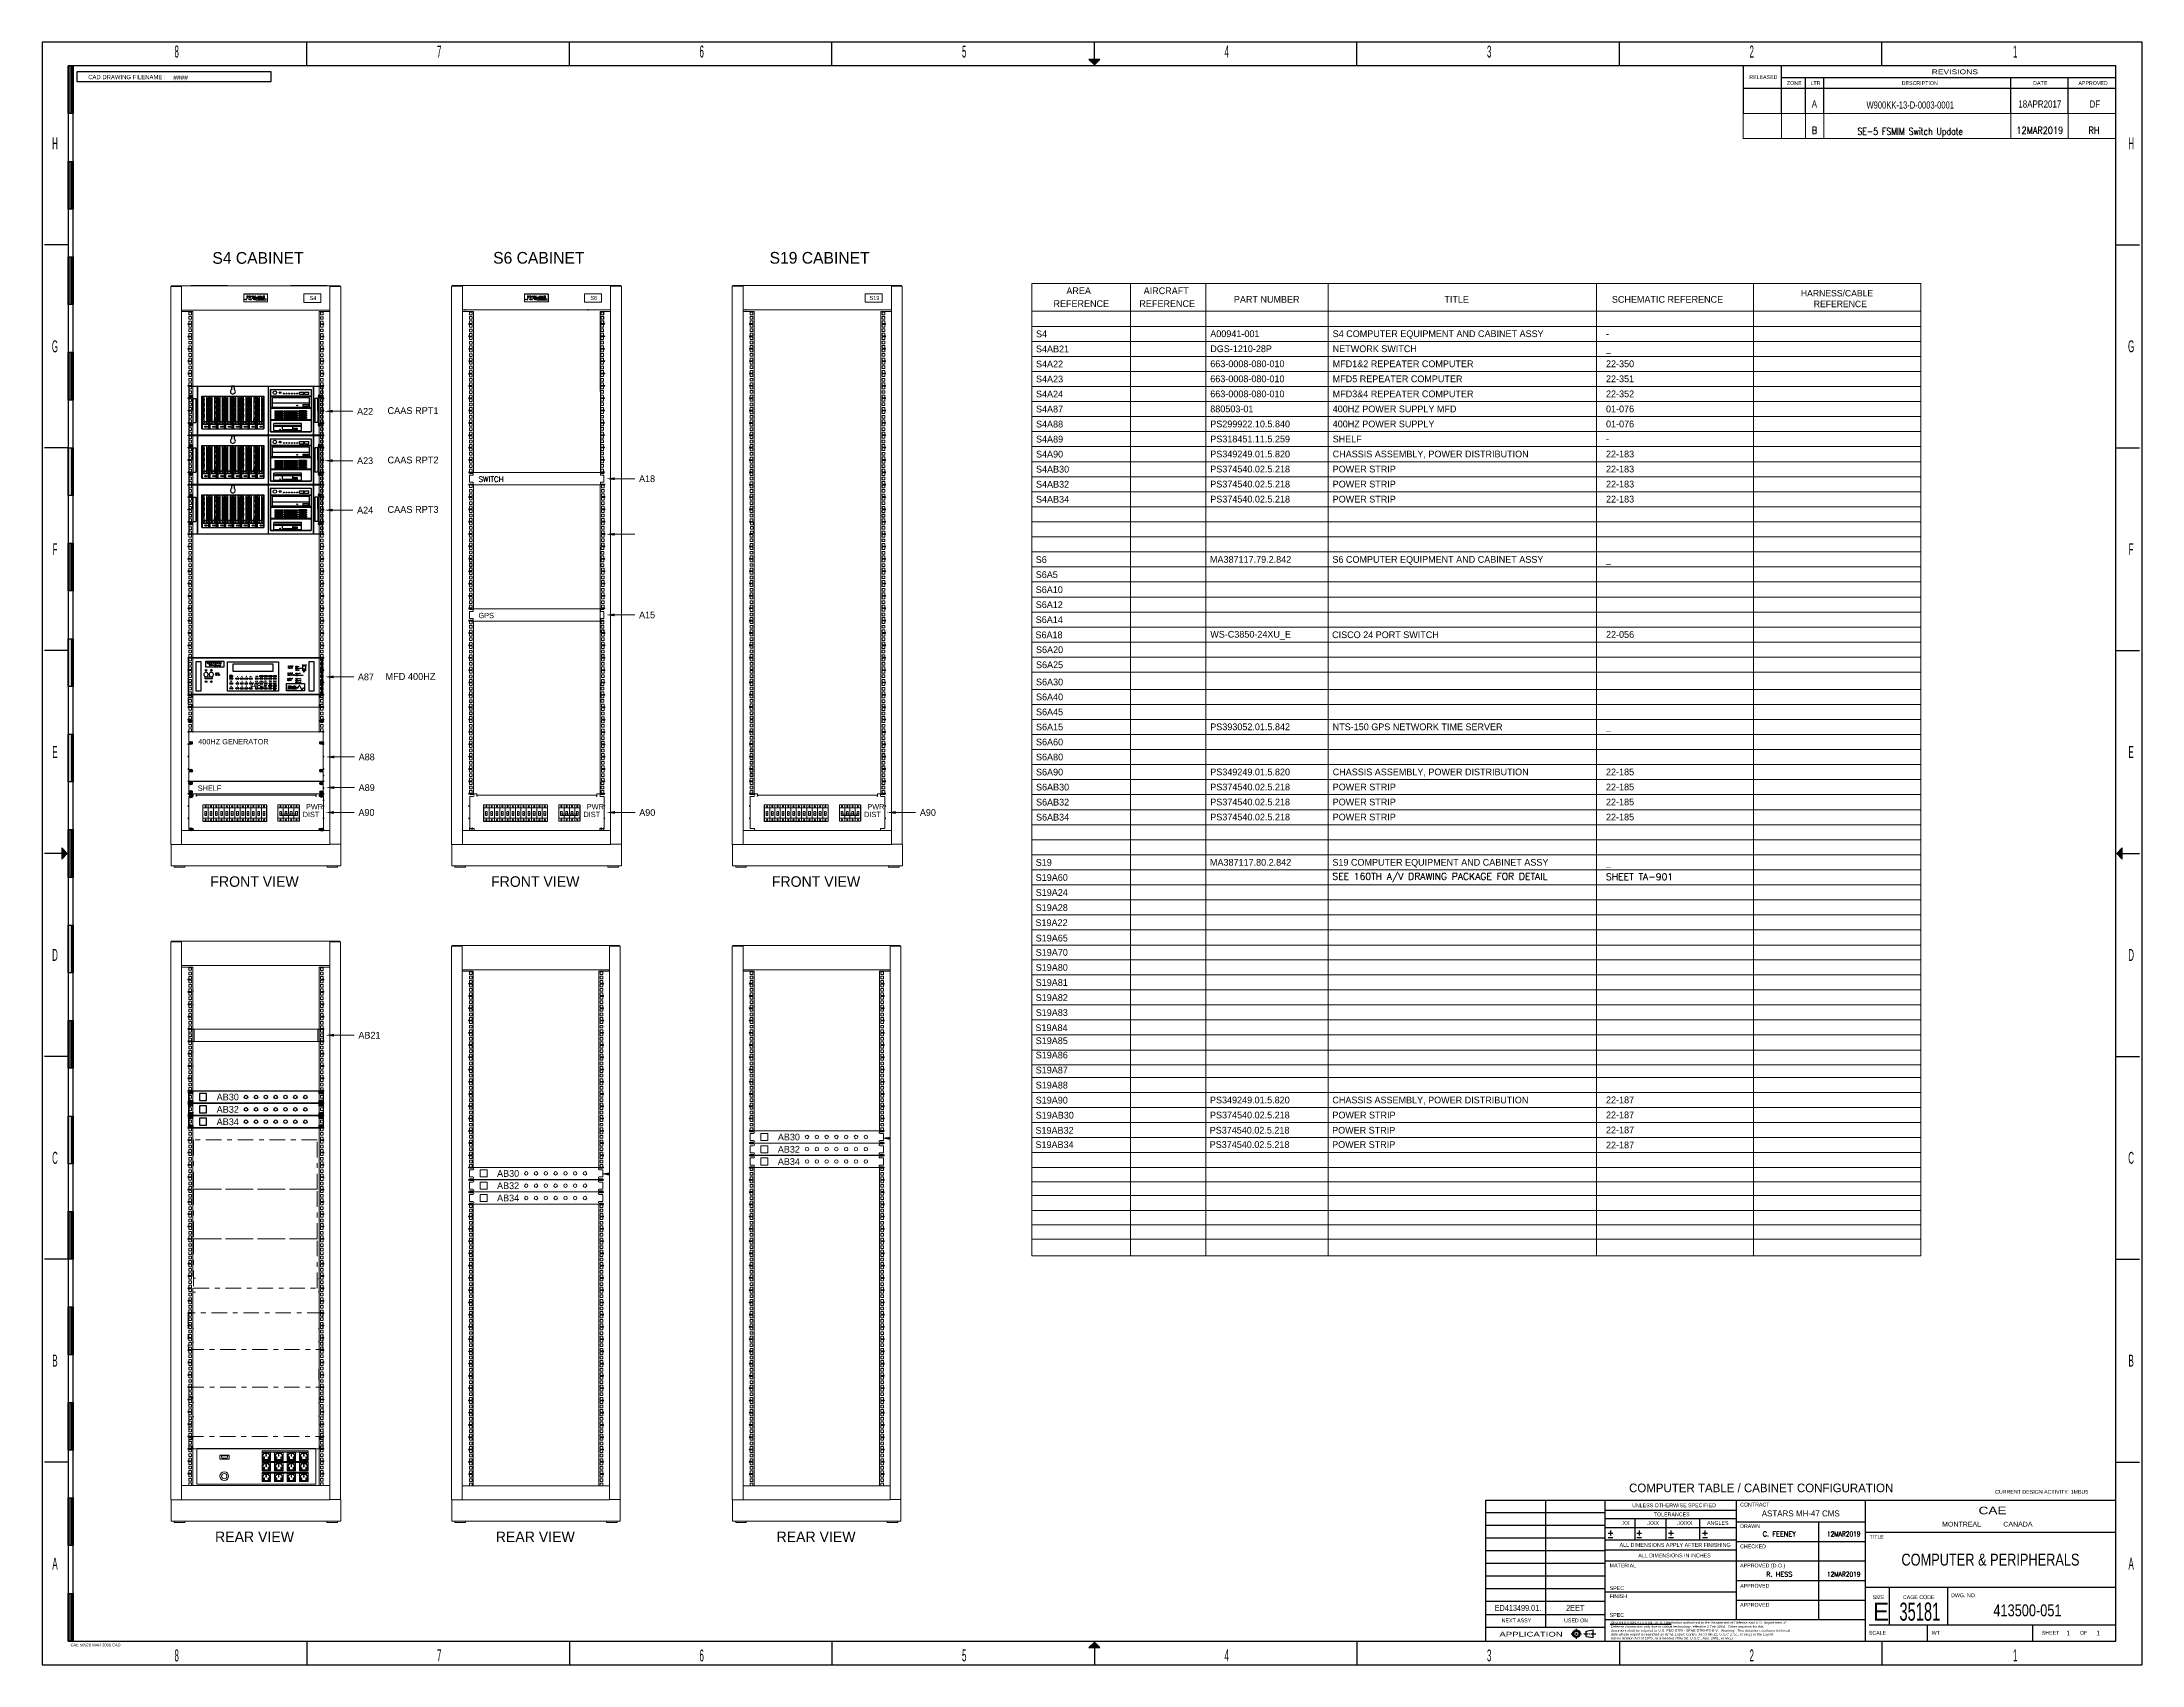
# Model space of a CAD drawing. Header units: inches. Extents: x -0.6 to 43.4, y -0.5 to 33.5.
import ezdxf
from ezdxf.enums import TextEntityAlignment as Align

# ---------------------------------------------------------------- set-up
doc = ezdxf.new("R2010")
doc.units = ezdxf.units.IN
doc.header["$MEASUREMENT"] = 0
doc.linetypes.add('DGN7', pattern=[0.64968, 0.32484, -0.121815, 0.08121, -0.121815])
for name, color, linetype in [('1', 7, 'Continuous'), ('33', 7, 'Continuous'), ('Rack', 7, 'Continuous'), ('Title', 6, 'Continuous')]:
    doc.layers.add(name, color=color, linetype=linetype)
doc.layers.add('_EngNotes', color=6, linetype='Continuous', plot=False)
doc.styles.add('ADESK1', font='romans')
doc.styles.add('dgn000', font='dgn000.shx')
doc.styles.add('dgn001', font='dgn001.shx')
doc.styles.add('dgn003', font='dgn003.shx')
doc.styles.add('dgn028', font='dgn028.shx')
doc.styles.add('dgn029', font='dgn029.shx')
doc.styles.add('dgn050', font='dgn050.shx')
doc.styles.add('dgn175', font='dgn175.shx')
doc.styles.add('hidden_notes', font='romans.shx', dxfattribs={"height": 0.15})
doc.styles.add('Style-simplex', font='simplex.shx')

msp = doc.modelspace()

# ---------------------------------------------------------------- texts
at = {"lineweight": 0, "width": 0.833333}
for s, style, p in [('A', 'dgn029', (36.586, 32.201)), ('18APR2017', 'dgn028', (41.309, 32.201)), ('DF', 'dgn028', (42.463, 32.201))]:
    msp.add_text(s, height=0.15, dxfattribs=dict(at, style=style)).set_placement(p, align=Align.MIDDLE_CENTER)
at = {"lineweight": 0, "style": 'dgn028', "width": 0.790062}
msp.add_text('W900KK-13-D-0003-0001', height=0.15, rotation=360, dxfattribs=at).set_placement((38.594, 32.18), align=Align.MIDDLE_CENTER)
at = {"lineweight": 5}
for s, height, style, width, p in [('B', 0.15, 'Style-simplex', 0.833333, (36.586, 31.649)), ('12MAR2019', 0.15, 'Style-simplex', 0.833333, (41.309, 31.649)), ('RH', 0.15, 'Style-simplex', 0.833333, (42.443, 31.649)), ('S4', 0.0841, 'dgn029', 0.994711, (5.126, 28.135)), ('S6', 0.0841, 'dgn029', 0.994711, (11.009, 28.138)), ('S19', 0.0841, 'dgn029', 0.994711, (16.892, 28.138))]:
    msp.add_text(s, height=height, dxfattribs=dict(at, style=style, width=width)).set_placement(p, align=Align.MIDDLE_CENTER)
at = {"lineweight": 5, "style": 'Style-simplex', "width": 0.790062}
msp.add_text('SE-5 FSMIM Switch Update', height=0.15, rotation=360, dxfattribs=at).set_placement((38.594, 31.628), align=Align.MIDDLE_CENTER)
at = {"lineweight": 5}
for s, height, style, p in [('S4 CABINET', 0.2451, 'dgn050', (3.976, 28.976)), ('S6 CABINET', 0.2451, 'dgn050', (9.859, 28.979)), ('S19 CABINET', 0.24511, 'dgn050', (15.742, 28.979)), ('DEVICE: MH47-2', 0.0167, 'ADESK1', (3.83, 28.173)), ('S4', 0.015, 'ADESK1', (4.098, 28.172)), ('DEVICE: MH47-2', 0.0167, 'ADESK1', (9.712, 28.173)), ('S6', 0.015, 'ADESK1', (9.981, 28.172)), ('1MBU5', 0.015, 'ADESK1', (3.809, 28.105)), ('W900KK-13-D-0003', 0.01503, 'ADESK1', (3.983, 28.139)), ('A00941-001', 0.015, 'ADESK1', (4.04, 28.105)), ('1MBU5', 0.015, 'ADESK1', (9.692, 28.105)), ('W900KK-13-D-0003', 0.01503, 'ADESK1', (9.866, 28.139)), ('A00941-001', 0.015, 'ADESK1', (9.923, 28.105)), (' A87', 0.1423, 'dgn029', (3.959, 20.016)), ('FRONT VIEW', 0.2206, 'dgn029', (3.903, 15.912)), ('FRONT VIEW', 0.2206, 'dgn029', (9.785, 15.912)), ('FRONT VIEW', 0.2206, 'dgn029', (15.668, 15.912)), ('AB30', 0.1423, 'dgn029', (3.342, 11.398)), ('AB32', 0.1423, 'dgn029', (3.342, 11.139)), ('AB34', 0.1423, 'dgn029', (3.342, 10.88)), ('AB30', 0.1412, 'dgn029', (15.099, 10.561)), ('AB32', 0.1412, 'dgn029', (15.099, 10.304)), ('AB30', 0.1412, 'dgn029', (9.216, 9.797)), ('AB34', 0.1412, 'dgn029', (15.099, 10.046)), ('AB32', 0.1412, 'dgn029', (9.216, 9.54)), ('AB34', 0.1412, 'dgn029', (9.216, 9.283)), ('REAR VIEW', 0.2206, 'dgn029', (3.903, 2.186)), ('REAR VIEW', 0.2206, 'dgn029', (9.785, 2.186)), ('REAR VIEW', 0.2206, 'dgn029', (15.668, 2.186))]:
    msp.add_text(s, height=height, dxfattribs=dict(at, style=style)).set_placement(p, align=Align.MIDDLE_CENTER)
for s, height, style, p in [('Unit No.', 0.015, 'ADESK1', (3.978, 28.165)), ('Unit No.', 0.015, 'ADESK1', (9.861, 28.165)), ('AREA', 0.1413, 'dgn050', (20.913, 28.218)), ('AIRCRAFT', 0.1413, 'dgn050', (22.533, 28.218)), ('PART NUMBER', 0.1413, 'dgn050', (24.423, 28.038)), ('TITLE', 0.1413, 'dgn050', (28.833, 28.038)), ('SCHEMATIC REFERENCE', 0.1413, 'dgn050', (32.343, 28.038)), ('HARNESS/CABLE ', 0.135, 'dgn050', (36.303, 28.17)), ('CAGE', 0.015, 'ADESK1', (3.695, 28.098)), ('Contract', 0.015, 'ADESK1', (3.74, 28.131)), ('P/N', 0.015, 'ADESK1', (3.882, 28.098)), ('CAGE', 0.015, 'ADESK1', (9.578, 28.098)), ('Contract', 0.015, 'ADESK1', (9.622, 28.131)), ('P/N', 0.015, 'ADESK1', (9.765, 28.098)), ('REFERENCE', 0.1413, 'dgn050', (20.643, 27.948)), ('REFERENCE', 0.1413, 'dgn050', (22.443, 27.948)), ('REFERENCE', 0.135, 'dgn050', (36.573, 27.945)), ('S4', 0.1413, 'dgn050', (20.277, 27.315)), ('A00941-001', 0.1413, 'dgn050', (23.928, 27.318)), ('S4 COMPUTER EQUIPMENT AND CABINET ASSY ', 0.1413, 'dgn050', (26.493, 27.318)), ('-', 0.141, 'dgn050', (32.22, 27.318)), ('S4AB21', 0.1413, 'dgn050', (20.277, 27)), ('DGS-1210-28P', 0.1413, 'dgn050', (23.928, 27.003)), ('NETWORK SWITCH', 0.1413, 'dgn050', (26.493, 27.003)), ('_', 0.141, 'dgn050', (32.22, 27.003)), ('S4A22', 0.1413, 'dgn050', (20.277, 26.685)), ('S4A23', 0.1413, 'dgn050', (20.277, 26.37)), ('663-0008-080-010', 0.1413, 'dgn050', (23.928, 26.688)), ('663-0008-080-010', 0.1413, 'dgn050', (23.928, 26.373)), ('MFD1&2 REPEATER COMPUTER', 0.1413, 'dgn050', (26.493, 26.688)), ('MFD5 REPEATER COMPUTER ', 0.1413, 'dgn050', (26.493, 26.373)), ('22-350', 0.1413, 'dgn050', (32.22, 26.688)), ('22-351', 0.1413, 'dgn050', (32.22, 26.373)), ('S4A24', 0.1413, 'dgn050', (20.277, 26.055)), ('663-0008-080-010', 0.1413, 'dgn050', (23.928, 26.058)), ('MFD3&4 REPEATER COMPUTER', 0.1413, 'dgn050', (26.493, 26.058)), ('22-352', 0.1413, 'dgn050', (32.22, 26.058)), ('S4A87', 0.1413, 'dgn050', (20.277, 25.74)), ('S4A88         ', 0.1413, 'dgn050', (20.277, 25.425)), ('880503-01', 0.1413, 'dgn050', (23.928, 25.743)), ('PS299922.10.5.840', 0.1413, 'dgn050', (23.928, 25.428)), ('400HZ POWER SUPPLY MFD', 0.1413, 'dgn050', (26.493, 25.743)), ('400HZ POWER SUPPLY', 0.1413, 'dgn050', (26.493, 25.428)), ('01-076', 0.1413, 'dgn050', (32.22, 25.743)), ('01-076', 0.1413, 'dgn050', (32.22, 25.428)), ('S4A89         ', 0.1413, 'dgn050', (20.277, 25.11)), ('PS318451.11.5.259', 0.1413, 'dgn050', (23.928, 25.113)), ('SHELF', 0.1413, 'dgn050', (26.493, 25.113)), ('-', 0.141, 'dgn050', (32.22, 25.113)), ('S4A90         ', 0.1413, 'dgn050', (20.277, 24.795)), ('PS349249.01.5.820', 0.1413, 'dgn050', (23.928, 24.798)), ('CHASSIS ASSEMBLY, POWER DISTRIBUTION', 0.1413, 'dgn050', (26.493, 24.798)), ('22-183', 0.1413, 'dgn050', (32.22, 24.798)), ('S4AB30        ', 0.1413, 'dgn050', (20.277, 24.48)), ('S4AB32        ', 0.1413, 'dgn050', (20.277, 24.165)), ('PS374540.02.5.218   ', 0.1413, 'dgn050', (23.928, 24.483)), ('PS374540.02.5.218', 0.1413, 'dgn050', (23.928, 24.168)), ('POWER STRIP                            ', 0.1413, 'dgn050', (26.493, 24.483)), ('POWER STRIP                            ', 0.1413, 'dgn050', (26.493, 24.168)), ('22-183', 0.1413, 'dgn050', (32.22, 24.483)), ('22-183', 0.1413, 'dgn050', (32.22, 24.168)), ('S4AB34        ', 0.1413, 'dgn050', (20.277, 23.85)), ('PS374540.02.5.218', 0.1413, 'dgn050', (23.928, 23.853)), ('POWER STRIP                            ', 0.1413, 'dgn050', (26.493, 23.853)), ('22-183', 0.1413, 'dgn050', (32.22, 23.853)), ('S6            ', 0.1413, 'dgn050', (20.271, 22.587)), ('MA387117.79.2.842', 0.1413, 'dgn050', (23.922, 22.59)), ('S6 COMPUTER EQUIPMENT AND CABINET ASSY ', 0.1413, 'dgn050', (26.487, 22.59)), ('_', 0.141, 'dgn050', (32.22, 22.593)), ('S6A5          ', 0.1413, 'dgn050', (20.271, 22.272)), ('S6A10         ', 0.1413, 'dgn050', (20.271, 21.957)), ('S6A12         ', 0.1413, 'dgn050', (20.271, 21.642)), ('S6A18         ', 0.1413, 'dgn050', (20.266, 21.01)), ('S6A14         ', 0.1413, 'dgn050', (20.271, 21.327)), ('22-056', 0.1413, 'dgn050', (32.22, 21.018)), ('S6A20         ', 0.1413, 'dgn050', (20.277, 20.698)), ('S6A25         ', 0.1413, 'dgn050', (20.277, 20.383)), ('S6A30         ', 0.1413, 'dgn050', (20.277, 20.023)), ('S6A40         ', 0.1413, 'dgn050', (20.277, 19.71)), ('S6A45         ', 0.1413, 'dgn050', (20.277, 19.395)), ('S6A15         ', 0.1413, 'dgn050', (20.277, 19.08)), ('PS393052.01.5.842', 0.1413, 'dgn050', (23.928, 19.083)), ('NTS-150 GPS NETWORK TIME SERVER', 0.1413, 'dgn050', (26.493, 19.083)), ('_', 0.141, 'dgn050', (32.22, 19.083)), ('S6A60         ', 0.1413, 'dgn050', (20.277, 18.765)), ('S6A80         ', 0.1413, 'dgn050', (20.277, 18.45)), ('S6A90         ', 0.1413, 'dgn050', (20.277, 18.135)), ('PS349249.01.5.820', 0.1413, 'dgn050', (23.928, 18.138)), ('CHASSIS ASSEMBLY, POWER DISTRIBUTION', 0.1413, 'dgn050', (26.493, 18.138)), ('22-185', 0.1413, 'dgn050', (32.22, 18.138)), ('S6AB30        ', 0.1413, 'dgn050', (20.277, 17.82)), ('S6AB32        ', 0.1413, 'dgn050', (20.277, 17.505)), ('PS374540.02.5.218', 0.1413, 'dgn050', (23.928, 17.823)), ('PS374540.02.5.218', 0.1413, 'dgn050', (23.928, 17.508)), ('POWER STRIP', 0.1413, 'dgn050', (26.493, 17.823)), ('POWER STRIP', 0.1413, 'dgn050', (26.493, 17.508)), ('22-185', 0.1413, 'dgn050', (32.22, 17.823)), ('22-185', 0.1413, 'dgn050', (32.22, 17.508)), ('S6AB34        ', 0.1413, 'dgn050', (20.277, 17.19)), ('PS374540.02.5.218', 0.1413, 'dgn050', (23.928, 17.193)), ('POWER STRIP', 0.1413, 'dgn050', (26.493, 17.193)), ('22-185', 0.1413, 'dgn050', (32.22, 17.193)), ('S19           ', 0.1413, 'dgn050', (20.271, 16.242)), ('MA387117.80.2.842', 0.1413, 'dgn050', (23.922, 16.245)), ('S19 COMPUTER EQUIPMENT AND CABINET ASSY', 0.1413, 'dgn050', (26.487, 16.245)), ('S19A60        ', 0.1413, 'dgn050', (20.271, 15.927)), ('_', 0.141, 'dgn050', (32.22, 16.248)), ('S19A24        ', 0.1413, 'dgn050', (20.271, 15.612)), ('S19A28        ', 0.1413, 'dgn050', (20.271, 15.297)), ('S19A22        ', 0.1413, 'dgn050', (20.266, 14.98)), ('S19A65        ', 0.1413, 'dgn050', (20.271, 14.657)), ('S19A70        ', 0.1413, 'dgn050', (20.271, 14.357)), ('S19A80        ', 0.1413, 'dgn050', (20.271, 14.042)), ('S19A81        ', 0.1413, 'dgn050', (20.271, 13.727)), ('S19A82        ', 0.1413, 'dgn050', (20.271, 13.412)), ('S19A83        ', 0.1413, 'dgn050', (20.271, 13.097)), ('S19A84        ', 0.1413, 'dgn050', (20.266, 12.78)), ('S19A85        ', 0.1413, 'dgn050', (20.271, 12.507)), ('S19A86        ', 0.1413, 'dgn050', (20.271, 12.207)), ('S19A87        ', 0.1413, 'dgn050', (20.271, 11.892)), ('S19A88        ', 0.1413, 'dgn050', (20.271, 11.577)), ('S19A90        ', 0.1413, 'dgn050', (20.271, 11.262)), ('S19AB30       ', 0.1413, 'dgn050', (20.271, 10.947)), ('PS349249.01.5.820', 0.1413, 'dgn050', (23.922, 11.265)), ('PS374540.02.5.218', 0.1413, 'dgn050', (23.922, 10.95)), ('CHASSIS ASSEMBLY, POWER DISTRIBUTION', 0.1413, 'dgn050', (26.487, 11.265)), ('POWER STRIP', 0.1413, 'dgn050', (26.487, 10.95)), ('22-187', 0.1413, 'dgn050', (32.22, 11.268)), ('22-187', 0.1413, 'dgn050', (32.22, 10.953)), ('S19AB32       ', 0.1413, 'dgn050', (20.266, 10.63)), ('PS374540.02.5.218', 0.1413, 'dgn050', (23.916, 10.632)), ('POWER STRIP', 0.1413, 'dgn050', (26.481, 10.632)), ('22-187', 0.1413, 'dgn050', (32.22, 10.638)), ('S19AB34       ', 0.1413, 'dgn050', (20.266, 10.33)), ('PS374540.02.5.218', 0.1413, 'dgn050', (23.916, 10.332)), ('POWER STRIP', 0.1413, 'dgn050', (26.481, 10.332)), ('22-187', 0.1413, 'dgn050', (32.22, 10.323))]:
    msp.add_text(s, height=height, dxfattribs=dict(at, style=style)).set_placement(p)
at = {"linetype": 'Continuous', "lineweight": 5, "style": 'dgn029'}
for s, p in [('A22', (6.052, 25.764)), ('A23', (6.052, 24.729)), ('A18', (11.96, 24.351)), ('A24', (6.052, 23.693)), ('A15', (11.96, 21.498)), ('A87', (6.069, 20.199)), ('A88', (6.085, 18.522)), ('A89', (6.085, 17.881)), ('A90', (6.081, 17.359)), ('A90', (11.964, 17.359)), ('A90', (17.844, 17.359)), ('AB21', (6.08, 12.693))]:
    msp.add_text(s, height=0.1411, dxfattribs=at).set_placement(p, align=Align.MIDDLE_LEFT)
at = {"lineweight": 5}
for s, height, style, p in [('SWITCH', 0.1112, 'Style-simplex', (8.595, 24.34)), ('GPS            ', 0.11122, 'dgn029', (8.595, 21.486)), ('400HZ GENERATOR', 0.11119, 'dgn029', (2.723, 18.842)), ('SHELF', 0.1112, 'dgn029', (2.713, 17.869)), ('DIST', 0.1112, 'dgn029', (4.912, 17.318)), ('PWR', 0.1112, 'dgn029', (4.981, 17.481)), ('DIST', 0.1112, 'dgn029', (10.795, 17.319)), ('PWR', 0.1112, 'dgn029', (10.864, 17.482)), ('DIST', 0.1112, 'dgn029', (16.675, 17.318)), ('PWR', 0.1112, 'dgn029', (16.743, 17.482))]:
    msp.add_text(s, height=height, dxfattribs=dict(at, style=style)).set_placement(p, align=Align.MIDDLE_LEFT)
at = {"lineweight": 0}
msp.add_text('WS-C3850-24XU_E', height=0.1413, dxfattribs=at).set_placement((23.928, 21.022))
at = {"lineweight": 5}
msp.add_text('CISCO 24 PORT SWITCH', height=0.1413, dxfattribs=at).set_placement((26.481, 21.012))
at = {"lineweight": 0, "style": 'Style-simplex'}
for s, p in [('SEE 160TH A/V DRAWING PACKAGE FOR DETAIL', (26.487, 15.95)), ('SHEET TA-901', (32.22, 15.941))]:
    msp.add_text(s, height=0.1413, dxfattribs=at).set_placement(p)
at = {"color": 7, "lineweight": 5}
for s, height, style, p in [('COMPUTER TABLE / CABINET CONFIGURATION ', 0.18, 'dgn000', (35.504, 3.21)), ('  ASTARS MH-47 CMS  ', 0.125, 'dgn050', (36.3, 2.675)), ('C. FEENEY', 0.1, 'Style-simplex', (35.85, 2.245)), ('R. HESS', 0.1, 'Style-simplex', (35.85, 1.402)), ('1 ', 0.1, 'dgn050', (41.925, 0.17)), ('1 ', 0.1, 'dgn050', (42.55, 0.17))]:
    msp.add_text(s, height=height, dxfattribs=dict(at, style=style)).set_placement(p, align=Align.MIDDLE_CENTER)
for s, height, style, width, p in [('12MAR2019', 0.1, 'Style-simplex', 0.849999, (37.2, 2.245)), (' COMPUTER & PERIPHERALS ', 0.25, 'dgn050', 0.8, (40.275, 1.707)), ('12MAR2019', 0.1, 'Style-simplex', 0.849999, (37.2, 1.402)), ('ED413499.01.', 0.125, 'dgn050', 0.799998, (30.375, 0.696)), ('2EET', 0.125, 'dgn050', 0.799998, (31.575, 0.696)), ('   413500-051    ', 0.25, 'dgn050', 0.8, (41.087, 0.645))]:
    msp.add_text(s, height=height, dxfattribs=dict(at, style=style, width=width)).set_placement(p, align=Align.MIDDLE_CENTER)
at = {"layer": '_EngNotes', "linetype": 'Continuous', "lineweight": 5, "style": 'dgn029'}
for s, p in [('CAAS RPT1', (6.689, 25.778)), ('CAAS RPT2', (6.689, 24.743)), ('CAAS RPT3', (6.689, 23.707)), ('MFD 400HZ', (6.646, 20.208))]:
    msp.add_text(s, height=0.144, dxfattribs=at).set_placement(p, align=Align.MIDDLE_LEFT)

# ---------------------------------------------------------------- blocks, each defined once
blk = doc.blocks.new('SPRMCRO DRIVE BAY COVER')
for p, q in [((0, 0), (5.8, 0)), ((0, -1.65), (0, 0)), ((5.8, 0), (5.8, -1.65)), ((5.8, -1.65), (0, -1.65)), ((0.65, -0.4), (1.75, -0.4)), ((0.65, -0.4), (0.65, -0.55)), ((0.65, -0.55), (1.75, -0.55)), ((0.65, -0.7), (1.75, -0.7)), ((0.65, -0.7), (0.65, -0.85)), ((0.65, -0.85), (1.75, -0.85)), ((0.65, -1), (1.75, -1)), ((0.65, -1), (0.65, -1.15)), ((0.65, -1.15), (1.75, -1.15)), ((0.65, -1.3), (1.75, -1.3)), ((0.65, -1.3), (0.65, -1.45)), ((0.65, -1.45), (1.75, -1.45)), ((1.75, -0.4), (1.75, -0.55)), ((1.75, -0.7), (1.75, -0.85)), ((1.75, -1), (1.75, -1.15)), ((1.75, -1.3), (1.75, -1.45)), ((1.925, -0.4), (3.875, -0.4)), ((1.925, -0.4), (1.925, -0.55)), ((1.925, -0.55), (3.875, -0.55)), ((1.925, -0.7), (3.875, -0.7)), ((1.925, -0.7), (1.925, -0.85)), ((1.925, -0.85), (3.875, -0.85)), ((1.925, -1), (3.875, -1)), ((1.925, -1), (1.925, -1.15)), ((1.925, -1.15), (3.875, -1.15)), ((1.925, -1.3), (3.875, -1.3)), ((1.925, -1.3), (1.925, -1.45)), ((1.925, -1.45), (3.875, -1.45)), ((3.875, -0.4), (3.875, -0.55)), ((3.875, -0.7), (3.875, -0.85)), ((3.875, -1), (3.875, -1.15)), ((3.875, -1.3), (3.875, -1.45)), ((5.15, -0.4), (4.05, -0.4)), ((4.05, -0.4), (4.05, -0.55)), ((5.15, -0.55), (4.05, -0.55)), ((5.15, -0.7), (4.05, -0.7)), ((4.05, -0.7), (4.05, -0.85)), ((5.15, -0.85), (4.05, -0.85)), ((5.15, -1), (4.05, -1)), ((4.05, -1), (4.05, -1.15)), ((5.15, -1.15), (4.05, -1.15)), ((5.15, -1.3), (4.05, -1.3)), ((4.05, -1.3), (4.05, -1.45)), ((5.15, -1.45), (4.05, -1.45)), ((5.15, -0.4), (5.15, -0.55)), ((5.15, -0.7), (5.15, -0.85)), ((5.15, -1), (5.15, -1.15)), ((5.15, -1.3), (5.15, -1.45))]:
    blk.add_line(p, q)
blk = doc.blocks.new('CD ROM DRIVE')
for p, q in [((0, 0), (5.8, 0)), ((0, -1.65), (0, 0)), ((2.9, 0), (0.266, 0)), ((2.9, 0), (5.534, 0)), ((5.8, 0), (5.8, -1.65)), ((5.8, -1.65), (0, -1.65)), ((0.266, -0.175), (5.534, -0.175)), ((0.266, -0.175), (0.266, -1.55)), ((0.266, -0.95), (5.534, -0.95)), ((0.266, -1.55), (5.534, -1.55)), ((4.625, -1.2), (5.4, -1.2)), ((4.625, -1.2), (4.625, -1.425)), ((4.625, -1.425), (5.4, -1.425)), ((5.4, -1.2), (5.4, -1.425)), ((5.534, -0.175), (5.534, -1.55))]:
    blk.add_line(p, q)
blk.add_circle((3.82, -1.312), 0.05)
blk = doc.blocks.new('SUPRMCRO SC743 CNTRL PNL')
for p, q in [((0, 0), (5.8, 0)), ((0, -0.925), (0, 0)), ((5.8, 0), (5.8, -0.925)), ((0, -0.925), (5.8, -0.925)), ((4.15, -0.375), (4.75, -0.375)), ((4.15, -0.7), (4.15, -0.375)), ((4.15, -0.7), (4.75, -0.7)), ((4.75, -0.7), (4.75, -0.375)), ((4.85, -0.375), (5.45, -0.375)), ((4.85, -0.7), (4.85, -0.375)), ((4.85, -0.7), (5.45, -0.7)), ((5.45, -0.7), (5.45, -0.375))]:
    blk.add_line(p, q)
for centre, radius in [((0.625, -0.4625), 0.25), ((1.375, -0.4625), 0.125), ((1.9, -0.6), 0.0625), ((2.28, -0.6), 0.0625), ((2.66, -0.6), 0.0625), ((3.04, -0.6), 0.0625), ((3.42, -0.6), 0.0625), ((3.8, -0.6), 0.0625)]:
    blk.add_circle(centre, radius)
blk = doc.blocks.new('RACK SCREW')
at = {"lineweight": -3}
for points in [[(-0.03, 0.03), (-0.13, 0.03), (-0.13, -0.03), (-0.03, -0.03)], [(0.03, 0.03), (0.03, 0.13), (-0.03, 0.13), (-0.03, 0.03)], [(0.03, -0.03), (0.13, -0.03), (0.13, 0.03), (0.03, 0.03)], [(-0.03, -0.03), (-0.03, -0.13), (0.03, -0.13), (0.03, -0.03)]]:
    blk.add_lwpolyline(points, dxfattribs=at)
for radius in [0.215, 0.141]:
    blk.add_circle((0, 0), radius, dxfattribs=at)
blk = doc.blocks.new('3.5 IN DISK DRIVE')
for p, q in [((0, 0), (5.8, 0)), ((0, -1.65), (0, 0)), ((5.8, 0), (5.8, -1.65)), ((5.8, -1.65), (0, -1.65)), ((4.45, -0.5), (0.475, -0.5)), ((0.475, -1.5), (0.475, -0.5)), ((0.475, -1.5), (4.45, -1.5)), ((4.2825, -0.75), (0.6425, -0.75)), ((0.6425, -0.75), (0.6425, -0.925)), ((4.2825, -0.925), (0.6425, -0.925)), ((1.7375, -1.36), (1.7375, -0.925)), ((1.7375, -1.36), (3.1875, -1.36)), ((3.1875, -1.36), (3.1875, -0.925)), ((3.29, -1.36), (3.29, -1.175)), ((3.84, -1.175), (3.29, -1.175)), ((3.84, -1.36), (3.29, -1.36)), ((3.84, -1.36), (3.84, -1.175)), ((4.2825, -0.75), (4.2825, -0.927)), ((4.45, -1.5), (4.45, -0.5))]:
    blk.add_line(p, q)
blk.add_circle((1.375, -1.35), 0.04)
blk = doc.blocks.new('SUPERMICRO 7045A-WT CHASSIS FRONT C')
for p, q in [((0, -0.02), (0, -6.98)), ((0, -0.02), (18.98, -0.02)), ((0.6, -1.78), (1, -1.78)), ((0.6, -1.78), (0.6, -5.23)), ((0.6, -3.5), (0.6, -1.78)), ((1, -1.78), (1, -5.23)), ((1.2, -0.02), (1.2, -6.98)), ((1.25, -0.02), (1.25, -6.98)), ((1.87, -1.44), (1.87, -6.11)), ((1.87, -1.49), (1.87, -1.44)), ((1.87, -1.44), (10.71, -1.44)), ((1.87, -6.11), (1.87, -1.49)), ((1.87, -1.49), (2.22, -1.49)), ((1.94, -6.11), (1.94, -1.49)), ((1.98, -1.89), (1.98, -2.09)), ((1.98, -2.44), (1.98, -2.84)), ((2.18, -1.89), (2.18, -2.09)), ((2.18, -2.44), (2.18, -2.84)), ((2.22, -5.11), (2.22, -1.44)), ((2.53, -1.44), (2.53, -5.11)), ((2.53, -1.49), (2.87, -1.49)), ((2.57, -1.89), (2.57, -2.09)), ((2.57, -2.44), (2.57, -2.84)), ((2.77, -1.89), (2.77, -2.09)), ((2.77, -2.44), (2.77, -2.84)), ((2.8, -1.49), (2.8, -6.11)), ((2.87, -1.44), (2.87, -6.11)), ((2.87, -1.49), (2.87, -1.49)), ((2.87, -1.49), (2.87, -6.11)), ((2.99, -1.44), (2.99, -6.11)), ((2.99, -6.11), (2.99, -1.49)), ((2.99, -1.49), (3.34, -1.49)), ((3.06, -6.11), (3.06, -1.49)), ((3.1, -1.89), (3.1, -2.09)), ((3.1, -2.44), (3.1, -2.84)), ((3.3, -1.89), (3.3, -2.09)), ((3.3, -2.44), (3.3, -2.84)), ((3.34, -5.11), (3.34, -1.44)), ((3.65, -1.44), (3.65, -5.11)), ((3.65, -1.49), (3.99, -1.49)), ((3.69, -1.89), (3.69, -2.09)), ((3.69, -2.44), (3.69, -2.84)), ((3.89, -1.89), (3.89, -2.09)), ((3.89, -2.44), (3.89, -2.84)), ((3.92, -1.49), (3.92, -6.11)), ((3.99, -1.44), (3.99, -6.11)), ((3.99, -1.49), (3.99, -1.49)), ((3.99, -1.49), (3.99, -6.11)), ((4.11, -1.44), (4.11, -6.11)), ((4.11, -6.11), (4.11, -1.49)), ((4.11, -1.49), (4.46, -1.49)), ((4.18, -6.11), (4.18, -1.49)), ((4.22, -1.89), (4.22, -2.09)), ((4.22, -2.44), (4.22, -2.84)), ((4.42, -1.89), (4.42, -2.09)), ((4.42, -2.44), (4.42, -2.84)), ((4.46, -5.11), (4.46, -1.44)), ((4.77, -1.44), (4.77, -5.11)), ((4.77, -1.49), (5.11, -1.49)), ((4.81, -1.89), (4.81, -2.09)), ((4.81, -2.44), (4.81, -2.84)), ((5.01, -1.89), (5.01, -2.09)), ((5.01, -2.44), (5.01, -2.84)), ((5.04, -1.49), (5.04, -6.11)), ((5.11, -1.44), (5.11, -6.11)), ((5.11, -1.49), (5.11, -1.49)), ((5.11, -1.49), (5.11, -6.11)), ((5.23, -1.44), (5.23, -6.11)), ((5.23, -6.11), (5.23, -1.49)), ((5.23, -1.49), (5.58, -1.49)), ((5.3, -6.11), (5.3, -1.49)), ((5.34, -1.89), (5.34, -2.09)), ((5.34, -2.44), (5.34, -2.84)), ((5.54, -1.89), (5.54, -2.09)), ((5.54, -2.44), (5.54, -2.84)), ((5.58, -5.11), (5.58, -1.44)), ((5.89, -1.44), (5.89, -5.11)), ((5.89, -1.49), (6.23, -1.49)), ((5.93, -1.89), (5.93, -2.09)), ((5.93, -2.44), (5.93, -2.84)), ((6.51, -0.02), (6.07, -0.02)), ((6.51, -0.13), (6.07, -0.13)), ((6.07, -0.13), (6.07, -0.54)), ((6.13, -1.89), (6.13, -2.09)), ((6.13, -2.44), (6.13, -2.84)), ((6.16, -1.49), (6.16, -6.11)), ((6.23, -1.44), (6.23, -6.11)), ((6.23, -1.49), (6.23, -1.49)), ((6.23, -1.49), (6.23, -6.11)), ((6.29, -0.02), (6.51, -0.02)), ((6.29, -0.02), (6.51, -0.02)), ((6.35, -1.44), (6.35, -6.11)), ((6.35, -6.11), (6.35, -1.49)), ((6.35, -1.49), (6.7, -1.49)), ((6.36, -0.89), (6.36, -0.89)), ((6.42, -6.11), (6.42, -1.49)), ((6.46, -1.89), (6.46, -2.09)), ((6.46, -2.44), (6.46, -2.84)), ((6.51, -0.54), (6.51, -0.13)), ((6.66, -1.89), (6.66, -2.09)), ((6.66, -2.44), (6.66, -2.84)), ((6.7, -5.11), (6.7, -1.44)), ((7.01, -1.44), (7.01, -5.11)), ((7.01, -1.49), (7.35, -1.49)), ((7.05, -1.89), (7.05, -2.09)), ((7.05, -2.44), (7.05, -2.84)), ((7.25, -1.89), (7.25, -2.09)), ((7.25, -2.44), (7.25, -2.84)), ((7.28, -1.49), (7.28, -6.11)), ((7.35, -1.44), (7.35, -6.11)), ((7.35, -1.49), (7.35, -1.49)), ((7.35, -1.49), (7.35, -6.11)), ((7.47, -1.44), (7.47, -6.11)), ((7.47, -6.11), (7.47, -1.49)), ((7.47, -1.49), (7.82, -1.49)), ((7.54, -6.11), (7.54, -1.49)), ((7.58, -1.89), (7.58, -2.09)), ((7.58, -2.44), (7.58, -2.84)), ((7.78, -1.89), (7.78, -2.09)), ((7.78, -2.44), (7.78, -2.84)), ((7.82, -5.11), (7.82, -1.44)), ((8.13, -1.44), (8.13, -5.11)), ((8.13, -1.49), (8.47, -1.49)), ((8.17, -1.89), (8.17, -2.09)), ((8.17, -2.44), (8.17, -2.84)), ((8.37, -1.89), (8.37, -2.09)), ((8.37, -2.44), (8.37, -2.84)), ((8.4, -1.49), (8.4, -6.11)), ((8.47, -1.44), (8.47, -6.11)), ((8.47, -1.49), (8.47, -1.49)), ((8.47, -1.49), (8.47, -6.11)), ((8.59, -1.44), (8.59, -6.11)), ((8.59, -6.11), (8.59, -1.49)), ((8.59, -1.49), (8.94, -1.49)), ((8.66, -6.11), (8.66, -1.49)), ((8.7, -1.89), (8.7, -2.09)), ((8.7, -2.44), (8.7, -2.84)), ((8.9, -1.89), (8.9, -2.09)), ((8.9, -2.44), (8.9, -2.84)), ((8.94, -5.11), (8.94, -1.44)), ((9.25, -1.44), (9.25, -5.11)), ((9.25, -1.49), (9.59, -1.49)), ((9.29, -1.89), (9.29, -2.09)), ((9.29, -2.44), (9.29, -2.84)), ((9.49, -1.89), (9.49, -2.09)), ((9.49, -2.44), (9.49, -2.84)), ((9.52, -1.49), (9.52, -6.11)), ((9.59, -1.44), (9.59, -6.11)), ((9.59, -1.49), (9.59, -1.49)), ((9.59, -1.49), (9.59, -6.11)), ((9.71, -1.44), (9.71, -6.11)), ((9.71, -6.11), (9.71, -1.49)), ((9.71, -1.49), (10.06, -1.49)), ((9.78, -6.11), (9.78, -1.49)), ((9.82, -1.89), (9.82, -2.09)), ((9.82, -2.44), (9.82, -2.84)), ((10.02, -1.89), (10.02, -2.09)), ((10.02, -2.44), (10.02, -2.84)), ((10.06, -5.11), (10.06, -1.44)), ((10.37, -1.44), (10.37, -5.11)), ((10.37, -1.49), (10.71, -1.49)), ((10.41, -1.89), (10.41, -2.09)), ((10.41, -2.44), (10.41, -2.84)), ((10.61, -1.89), (10.61, -2.09)), ((10.61, -2.44), (10.61, -2.84)), ((10.64, -1.49), (10.64, -6.11)), ((10.71, -1.44), (10.71, -6.11)), ((10.71, -1.49), (10.71, -1.49)), ((10.71, -1.49), (10.71, -6.11)), ((11.33, -0.02), (11.33, -6.98)), ((11.7, -0.5), (11.63, -0.5)), ((11.63, -0.5), (11.63, -6.5)), ((11.63, -6.5), (11.63, -0.5)), ((11.63, -1.42), (11.63, -1.47)), ((11.63, -3.1), (11.63, -1.45)), ((11.63, -1.47), (17.43, -1.47)), ((17.43, -0.5), (17.43, -6.52)), ((17.43, -1.45), (17.43, -3.1)), ((17.73, -0.02), (17.73, -6.98)), ((17.78, -0.02), (17.78, -6.98)), ((17.98, -1.78), (17.98, -5.23)), ((18.38, -1.78), (17.98, -1.78)), ((18.38, -1.78), (18.38, -5.23)), ((18.38, -3.5), (18.38, -1.78)), ((18.38, -1.78), (18.38, -5.23)), ((18.98, -0.02), (18.98, -6.98)), ((0.6, -5.23), (1, -5.23)), ((1.98, -3.24), (1.98, -3.64)), ((1.98, -4.04), (1.98, -4.44)), ((1.98, -4.99), (1.98, -4.79)), ((2.22, -5.11), (2.04, -5.51)), ((2.71, -5.51), (2.04, -5.51)), ((2.25, -5.16), (2.12, -5.46)), ((2.63, -5.46), (2.12, -5.46)), ((2.18, -3.24), (2.18, -3.64)), ((2.18, -4.04), (2.18, -4.44)), ((2.18, -4.99), (2.18, -4.79)), ((2.53, -5.11), (2.22, -5.11)), ((2.5, -5.16), (2.25, -5.16)), ((2.5, -5.16), (2.63, -5.46)), ((2.53, -5.11), (2.71, -5.51)), ((2.57, -3.24), (2.57, -3.64)), ((2.57, -4.04), (2.57, -4.44)), ((2.57, -4.99), (2.57, -4.79)), ((2.77, -3.24), (2.77, -3.64)), ((2.77, -4.04), (2.77, -4.44)), ((2.77, -4.99), (2.77, -4.79)), ((3.1, -3.24), (3.1, -3.64)), ((3.1, -4.04), (3.1, -4.44)), ((3.1, -4.99), (3.1, -4.79)), ((3.34, -5.11), (3.16, -5.51)), ((3.83, -5.51), (3.16, -5.51)), ((3.37, -5.16), (3.24, -5.46)), ((3.75, -5.46), (3.24, -5.46)), ((3.3, -3.24), (3.3, -3.64)), ((3.3, -4.04), (3.3, -4.44)), ((3.3, -4.99), (3.3, -4.79)), ((3.65, -5.11), (3.34, -5.11)), ((3.62, -5.16), (3.37, -5.16)), ((3.62, -5.16), (3.75, -5.46)), ((3.65, -5.11), (3.83, -5.51)), ((3.69, -3.24), (3.69, -3.64)), ((3.69, -4.04), (3.69, -4.44)), ((3.69, -4.99), (3.69, -4.79)), ((3.89, -3.24), (3.89, -3.64)), ((3.89, -4.04), (3.89, -4.44)), ((3.89, -4.99), (3.89, -4.79)), ((4.22, -3.24), (4.22, -3.64)), ((4.22, -4.04), (4.22, -4.44)), ((4.22, -4.99), (4.22, -4.79)), ((4.46, -5.11), (4.28, -5.51)), ((4.95, -5.51), (4.28, -5.51)), ((4.49, -5.16), (4.36, -5.46)), ((4.87, -5.46), (4.36, -5.46)), ((4.42, -3.24), (4.42, -3.64)), ((4.42, -4.04), (4.42, -4.44)), ((4.42, -4.99), (4.42, -4.79)), ((4.77, -5.11), (4.46, -5.11)), ((4.74, -5.16), (4.49, -5.16)), ((4.74, -5.16), (4.87, -5.46)), ((4.77, -5.11), (4.95, -5.51)), ((4.81, -3.24), (4.81, -3.64)), ((4.81, -4.04), (4.81, -4.44)), ((4.81, -4.99), (4.81, -4.79)), ((5.01, -3.24), (5.01, -3.64)), ((5.01, -4.04), (5.01, -4.44)), ((5.01, -4.99), (5.01, -4.79)), ((5.34, -3.24), (5.34, -3.64)), ((5.34, -4.04), (5.34, -4.44)), ((5.34, -4.99), (5.34, -4.79)), ((5.58, -5.11), (5.4, -5.51)), ((6.07, -5.51), (5.4, -5.51)), ((5.61, -5.16), (5.48, -5.46)), ((5.99, -5.46), (5.48, -5.46)), ((5.54, -3.24), (5.54, -3.64)), ((5.54, -4.04), (5.54, -4.44)), ((5.54, -4.99), (5.54, -4.79)), ((5.89, -5.11), (5.58, -5.11)), ((5.86, -5.16), (5.61, -5.16)), ((5.86, -5.16), (5.99, -5.46)), ((5.89, -5.11), (6.07, -5.51)), ((5.93, -3.24), (5.93, -3.64)), ((5.93, -4.04), (5.93, -4.44)), ((5.93, -4.99), (5.93, -4.79)), ((6.13, -3.24), (6.13, -3.64)), ((6.13, -4.04), (6.13, -4.44)), ((6.13, -4.99), (6.13, -4.79)), ((6.46, -3.24), (6.46, -3.64)), ((6.46, -4.04), (6.46, -4.44)), ((6.46, -4.99), (6.46, -4.79)), ((6.7, -5.11), (6.52, -5.51)), ((7.19, -5.51), (6.52, -5.51)), ((6.73, -5.16), (6.6, -5.46)), ((7.11, -5.46), (6.6, -5.46)), ((6.66, -3.24), (6.66, -3.64)), ((6.66, -4.04), (6.66, -4.44)), ((6.66, -4.99), (6.66, -4.79)), ((7.01, -5.11), (6.7, -5.11)), ((6.98, -5.16), (6.73, -5.16)), ((6.98, -5.16), (7.11, -5.46)), ((7.01, -5.11), (7.19, -5.51)), ((7.05, -3.24), (7.05, -3.64)), ((7.05, -4.04), (7.05, -4.44)), ((7.05, -4.99), (7.05, -4.79)), ((7.25, -3.24), (7.25, -3.64)), ((7.25, -4.04), (7.25, -4.44)), ((7.25, -4.99), (7.25, -4.79)), ((7.58, -3.24), (7.58, -3.64)), ((7.58, -4.04), (7.58, -4.44)), ((7.58, -4.99), (7.58, -4.79)), ((7.82, -5.11), (7.64, -5.51)), ((8.31, -5.51), (7.64, -5.51)), ((7.85, -5.16), (7.72, -5.46)), ((8.23, -5.46), (7.72, -5.46)), ((7.78, -3.24), (7.78, -3.64)), ((7.78, -4.04), (7.78, -4.44)), ((7.78, -4.99), (7.78, -4.79)), ((8.13, -5.11), (7.82, -5.11)), ((8.1, -5.16), (7.85, -5.16)), ((8.1, -5.16), (8.23, -5.46)), ((8.13, -5.11), (8.31, -5.51)), ((8.17, -3.24), (8.17, -3.64)), ((8.17, -4.04), (8.17, -4.44)), ((8.17, -4.99), (8.17, -4.79)), ((8.37, -3.24), (8.37, -3.64)), ((8.37, -4.04), (8.37, -4.44)), ((8.37, -4.99), (8.37, -4.79)), ((8.7, -3.24), (8.7, -3.64)), ((8.7, -4.04), (8.7, -4.44)), ((8.7, -4.99), (8.7, -4.79)), ((8.94, -5.11), (8.76, -5.51)), ((9.43, -5.51), (8.76, -5.51)), ((8.97, -5.16), (8.84, -5.46)), ((9.35, -5.46), (8.84, -5.46)), ((8.9, -3.24), (8.9, -3.64)), ((8.9, -4.04), (8.9, -4.44)), ((8.9, -4.99), (8.9, -4.79)), ((9.25, -5.11), (8.94, -5.11)), ((9.22, -5.16), (8.97, -5.16)), ((9.22, -5.16), (9.35, -5.46)), ((9.25, -5.11), (9.43, -5.51)), ((9.29, -3.24), (9.29, -3.64)), ((9.29, -4.04), (9.29, -4.44)), ((9.29, -4.99), (9.29, -4.79)), ((9.49, -3.24), (9.49, -3.64)), ((9.49, -4.04), (9.49, -4.44)), ((9.49, -4.99), (9.49, -4.79)), ((9.82, -3.24), (9.82, -3.64)), ((9.82, -4.04), (9.82, -4.44)), ((9.82, -4.99), (9.82, -4.79)), ((10.06, -5.11), (9.88, -5.51)), ((10.55, -5.51), (9.88, -5.51)), ((10.09, -5.16), (9.96, -5.46)), ((10.47, -5.46), (9.96, -5.46)), ((10.02, -3.24), (10.02, -3.64)), ((10.02, -4.04), (10.02, -4.44)), ((10.02, -4.99), (10.02, -4.79)), ((10.37, -5.11), (10.06, -5.11)), ((10.34, -5.16), (10.09, -5.16)), ((10.34, -5.16), (10.47, -5.46)), ((10.37, -5.11), (10.55, -5.51)), ((10.41, -3.24), (10.41, -3.64)), ((10.41, -4.04), (10.41, -4.44)), ((10.41, -4.99), (10.41, -4.79)), ((10.61, -3.24), (10.61, -3.64)), ((10.61, -4.04), (10.61, -4.44)), ((10.61, -4.99), (10.61, -4.79)), ((17.43, -3.12), (11.63, -3.12)), ((18.38, -5.23), (17.98, -5.23)), ((18.38, -5.23), (17.98, -5.23)), ((0, -6.98), (18.98, -6.98)), ((1.25, -6.98), (1.25, -6.11)), ((1.87, -6.11), (10.71, -6.11)), ((11.63, -6.52), (17.43, -6.52))]:
    blk.add_line(p, q)
blk.add_lwpolyline([(6.36, -0.89), (6.36, -0.89)])
for centre in [(2.37, -5.81), (2.59, -5.81), (3.49, -5.81), (3.71, -5.81), (4.61, -5.81), (4.83, -5.81), (5.73, -5.81), (5.95, -5.81), (6.85, -5.81), (7.07, -5.81), (7.97, -5.81), (8.19, -5.81), (9.09, -5.81), (9.31, -5.81), (10.21, -5.81), (10.43, -5.81)]:
    blk.add_circle(centre, 0.085)
for centre, radius, start, end in [((2.08, -1.89), 0.1, 0, 180), ((2.08, -2.09), 0.1, 180, 0), ((2.08, -2.44), 0.1, 0, 180), ((2.08, -2.84), 0.1, 180, 0), ((2.67, -1.89), 0.1, 0, 180), ((2.67, -2.09), 0.1, 180, 0), ((2.67, -2.44), 0.1, 0, 180), ((2.67, -2.84), 0.1, 180, 0), ((3.2, -1.89), 0.1, 0, 180), ((3.2, -2.09), 0.1, 180, 0), ((3.2, -2.44), 0.1, 0, 180), ((3.2, -2.84), 0.1, 180, 0), ((3.79, -1.89), 0.1, 0, 180), ((3.79, -2.09), 0.1, 180, 0), ((3.79, -2.44), 0.1, 0, 180), ((3.79, -2.84), 0.1, 180, 0), ((4.32, -1.89), 0.1, 0, 180), ((4.32, -2.09), 0.1, 180, 0), ((4.32, -2.44), 0.1, 0, 180), ((4.32, -2.84), 0.1, 180, 0), ((4.91, -1.89), 0.1, 0, 180), ((4.91, -2.09), 0.1, 180, 0), ((4.91, -2.44), 0.1, 0, 180), ((4.91, -2.84), 0.1, 180, 0), ((5.44, -1.89), 0.1, 0, 180), ((5.44, -2.09), 0.1, 180, 0), ((5.44, -2.44), 0.1, 0, 180), ((5.44, -2.84), 0.1, 180, 0), ((6.03, -1.89), 0.1, 0, 180), ((6.03, -2.09), 0.1, 180, 0), ((6.03, -2.44), 0.1, 0, 180), ((6.03, -2.84), 0.1, 180, 0), ((6.29, -0.81), 0.351, 129.3346, 50.6654), ((6.56, -1.89), 0.1, 0, 180), ((6.56, -2.09), 0.1, 180, 0), ((6.56, -2.44), 0.1, 0, 180), ((6.56, -2.84), 0.1, 180, 0), ((7.15, -1.89), 0.1, 0, 180), ((7.15, -2.09), 0.1, 180, 0), ((7.15, -2.44), 0.1, 0, 180), ((7.15, -2.84), 0.1, 180, 0), ((7.68, -1.89), 0.1, 0, 180), ((7.68, -2.09), 0.1, 180, 0), ((7.68, -2.44), 0.1, 0, 180), ((7.68, -2.84), 0.1, 180, 0), ((8.27, -1.89), 0.1, 0, 180), ((8.27, -2.09), 0.1, 180, 0), ((8.27, -2.44), 0.1, 0, 180), ((8.27, -2.84), 0.1, 180, 0), ((8.8, -1.89), 0.1, 0, 180), ((8.8, -2.09), 0.1, 180, 0), ((8.8, -2.44), 0.1, 0, 180), ((8.8, -2.84), 0.1, 180, 0), ((9.39, -1.89), 0.1, 0, 180), ((9.39, -2.09), 0.1, 180, 0), ((9.39, -2.44), 0.1, 0, 180), ((9.39, -2.84), 0.1, 180, 0), ((9.92, -1.89), 0.1, 0, 180), ((9.92, -2.09), 0.1, 180, 0), ((9.92, -2.44), 0.1, 0, 180), ((9.92, -2.84), 0.1, 180, 0), ((10.51, -1.89), 0.1, 0, 180), ((10.51, -2.09), 0.1, 180, 0), ((10.51, -2.44), 0.1, 0, 180), ((10.51, -2.84), 0.1, 180, 0), ((2.08, -3.24), 0.1, 0, 180), ((2.08, -3.64), 0.1, 180, 0), ((2.08, -4.04), 0.1, 0, 180), ((2.08, -4.44), 0.1, 180, 0), ((2.08, -4.79), 0.1, 360, 180), ((2.08, -4.99), 0.1, 180, 360), ((2.67, -3.24), 0.1, 0, 180), ((2.67, -3.64), 0.1, 180, 0), ((2.67, -4.04), 0.1, 0, 180), ((2.67, -4.44), 0.1, 180, 0), ((2.67, -4.79), 0.1, 360, 180), ((2.67, -4.99), 0.1, 180, 360), ((3.2, -3.24), 0.1, 0, 180), ((3.2, -3.64), 0.1, 180, 0), ((3.2, -4.04), 0.1, 0, 180), ((3.2, -4.44), 0.1, 180, 0), ((3.2, -4.79), 0.1, 360, 180), ((3.2, -4.99), 0.1, 180, 360), ((3.79, -3.24), 0.1, 0, 180), ((3.79, -3.64), 0.1, 180, 0), ((3.79, -4.04), 0.1, 0, 180), ((3.79, -4.44), 0.1, 180, 0), ((3.79, -4.79), 0.1, 360, 180), ((3.79, -4.99), 0.1, 180, 360), ((4.32, -3.24), 0.1, 0, 180), ((4.32, -3.64), 0.1, 180, 0), ((4.32, -4.04), 0.1, 0, 180), ((4.32, -4.44), 0.1, 180, 0), ((4.32, -4.79), 0.1, 360, 180), ((4.32, -4.99), 0.1, 180, 360), ((4.91, -3.24), 0.1, 0, 180), ((4.91, -3.64), 0.1, 180, 0), ((4.91, -4.04), 0.1, 0, 180), ((4.91, -4.44), 0.1, 180, 0), ((4.91, -4.79), 0.1, 360, 180), ((4.91, -4.99), 0.1, 180, 360), ((5.44, -3.24), 0.1, 0, 180), ((5.44, -3.64), 0.1, 180, 0), ((5.44, -4.04), 0.1, 0, 180), ((5.44, -4.44), 0.1, 180, 0), ((5.44, -4.79), 0.1, 360, 180), ((5.44, -4.99), 0.1, 180, 360), ((6.03, -3.24), 0.1, 0, 180), ((6.03, -3.64), 0.1, 180, 0), ((6.03, -4.04), 0.1, 0, 180), ((6.03, -4.44), 0.1, 180, 0), ((6.03, -4.79), 0.1, 360, 180), ((6.03, -4.99), 0.1, 180, 360), ((6.56, -3.24), 0.1, 0, 180), ((6.56, -3.64), 0.1, 180, 0), ((6.56, -4.04), 0.1, 0, 180), ((6.56, -4.44), 0.1, 180, 0), ((6.56, -4.79), 0.1, 360, 180), ((6.56, -4.99), 0.1, 180, 360), ((7.15, -3.24), 0.1, 0, 180), ((7.15, -3.64), 0.1, 180, 0), ((7.15, -4.04), 0.1, 0, 180), ((7.15, -4.44), 0.1, 180, 0), ((7.15, -4.79), 0.1, 360, 180), ((7.15, -4.99), 0.1, 180, 360), ((7.68, -3.24), 0.1, 0, 180), ((7.68, -3.64), 0.1, 180, 0), ((7.68, -4.04), 0.1, 0, 180), ((7.68, -4.44), 0.1, 180, 0), ((7.68, -4.79), 0.1, 360, 180), ((7.68, -4.99), 0.1, 180, 360), ((8.27, -3.24), 0.1, 0, 180), ((8.27, -3.64), 0.1, 180, 0), ((8.27, -4.04), 0.1, 0, 180), ((8.27, -4.44), 0.1, 180, 0), ((8.27, -4.79), 0.1, 360, 180), ((8.27, -4.99), 0.1, 180, 360), ((8.8, -3.24), 0.1, 0, 180), ((8.8, -3.64), 0.1, 180, 0), ((8.8, -4.04), 0.1, 0, 180), ((8.8, -4.44), 0.1, 180, 0), ((8.8, -4.79), 0.1, 360, 180), ((8.8, -4.99), 0.1, 180, 360), ((9.39, -3.24), 0.1, 0, 180), ((9.39, -3.64), 0.1, 180, 0), ((9.39, -4.04), 0.1, 0, 180), ((9.39, -4.44), 0.1, 180, 0), ((9.39, -4.79), 0.1, 360, 180), ((9.39, -4.99), 0.1, 180, 360), ((9.92, -3.24), 0.1, 0, 180), ((9.92, -3.64), 0.1, 180, 0), ((9.92, -4.04), 0.1, 0, 180), ((9.92, -4.44), 0.1, 180, 0), ((9.92, -4.79), 0.1, 360, 180), ((9.92, -4.99), 0.1, 180, 360), ((10.51, -3.24), 0.1, 0, 180), ((10.51, -3.64), 0.1, 180, 0), ((10.51, -4.04), 0.1, 0, 180), ((10.51, -4.44), 0.1, 180, 0), ((10.51, -4.79), 0.1, 360, 180), ((10.51, -4.99), 0.1, 180, 360)]:
    blk.add_arc(centre, radius, start, end)
for name, p in [('RACK SCREW', (0.34, -1.5)), ('SUPRMCRO SC743 CNTRL PNL', (11.63, -0.5)), ('CD ROM DRIVE', (11.63, -1.47)), ('RACK SCREW', (0.34, -5.5)), ('SPRMCRO DRIVE BAY COVER', (11.63, -3.17)), ('3.5 IN DISK DRIVE', (11.63, -4.87))]:
    blk.add_blockref(name, p)
at = {"xscale": -1}
for p in [(18.64, -1.5), (18.64, -5.5)]:
    blk.add_blockref('RACK SCREW', p, dxfattribs=at)
blk = doc.blocks.new('A$C63D57268')
at = {"linetype": 'ByBlock', "lineweight": -2}
blk.add_lwpolyline([(0.18, 0), (0.61, 0)], dxfattribs=at)
blk.add_solid([(0.18, -0.03), (0, 0), (0.18, 0.03)])
blk = doc.blocks.new('A$C41317C4A')
at = {"color": 7}
for p, q in [((0.16, 0.28), (0.28, 0.16)), ((0.28, 0.28), (0.16, 0.16))]:
    blk.add_line(p, q, dxfattribs=at)
for radius in [0.219, 0.175]:
    blk.add_circle((0.22, 0.22), radius, dxfattribs=at)
blk = doc.blocks.new('A$C3B3B1B6A')
at = {"layer": '33'}
for p, q in [((0, 0.239), (0.074, 0.239)), ((0.074, 0.202), (0, 0.202)), ((0, 0.202), (0, 0.053)), ((0, 0.053), (0.074, 0.053)), ((0.074, 0.016), (0, 0.016)), ((0, 0.016), (0, 0)), ((0, 0), (2.815, 0)), ((0.376, 0.201), (0.228, 0.201)), ((0.228, 0.201), (0.228, 0.053)), ((0.228, 0.053), (0.376, 0.053)), ((0.376, 0.053), (0.376, 0.201)), ((2.742, 0.239), (2.815, 0.239)), ((2.815, 0.202), (2.742, 0.202)), ((2.742, 0.053), (2.815, 0.053)), ((2.815, 0.016), (2.742, 0.016))]:
    blk.add_line(p, q, dxfattribs=at)
for centre in [(1.201, 0.127), (1.408, 0.127), (1.615, 0.127), (1.821, 0.127), (2.028, 0.127), (2.235, 0.127), (2.442, 0.127)]:
    blk.add_circle(centre, 0.037, dxfattribs=at)
for centre, start, end in [((0.074, 0.22), 270, 90), ((0.074, 0.035), 270, 90), ((2.741, 0.22), 90, 270), ((2.741, 0.035), 90, 270)]:
    blk.add_arc(centre, 0.0185, start, end, dxfattribs=at)
at = {"layer": 'Rack'}
blk.add_lwpolyline([(0, 0.255), (2.816, 0.255), (2.816, 0), (0, 0)], close=True, dxfattribs=at)
at = {"color": 7, "xscale": 0.1482431328, "yscale": 0.1482431328, "zscale": 0.1482431328}
for p in [(-0.004, 0.188), (-0.004, 0.002), (2.739, 0.002), (2.743, 0.186)]:
    blk.add_blockref('A$C41317C4A', p, dxfattribs=at)
blk = doc.blocks.new('A$C06D2605E')
for p, q in [((0, 0), (0, 5.29)), ((0, 5.29), (19.21, 5.29)), ((19.21, 5.29), (0, 5.29)), ((1.13, 4.74, 3.25), (1.8, 4.74, 3.25)), ((1.13, 0.49, 3.25), (1.13, 4.74, 3.25)), ((1.8, 4.74, 3.25), (1.8, 0.49, 3.25)), ((2.51, 4.79, 3.25), (5.13, 4.79, 3.25)), ((2.51, 3.95, 3.25), (2.51, 4.79, 3.25)), ((5.13, 3.95, 3.25), (2.51, 3.95, 3.25)), ((2.67, 4.72, 3.25), (3.08, 4.71, 3.25)), ((2.86, 4.38, 3.25), (2.67, 4.72, 3.25)), ((3.08, 4.71, 3.25), (2.86, 4.38, 3.25)), ((2.96, 4.37, 3.25), (3.15, 4.69, 3.25)), ((3.34, 4.37, 3.25), (2.96, 4.37, 3.25)), ((3.15, 4.69, 3.25), (3.34, 4.37, 3.25)), ((5.13, 4.79, 3.25), (5.13, 3.95, 3.25)), ((5.64, 4.71, 3.25), (13.01, 4.71, 3.25)), ((5.64, 0.49, 3.25), (5.64, 4.71, 3.25)), ((6.47, 4.42, 3.25), (12.17, 4.42, 3.25)), ((6.47, 3.32, 3.25), (6.47, 4.42, 3.25)), ((12.17, 3.32, 3.25), (6.47, 3.32, 3.25)), ((12.17, 4.42, 3.25), (12.17, 3.32, 3.25)), ((13.01, 4.71, 3.25), (13.01, 0.49, 3.25)), ((15.51, 4.06, 3.25), (15.74, 4.06, 3.25)), ((15.51, 3.95, 3.25), (15.51, 4.06, 3.25)), ((15.74, 3.95, 3.25), (15.51, 3.95, 3.25)), ((15.51, 3.82, 3.25), (15.74, 3.82, 3.25)), ((15.51, 3.71, 3.25), (15.51, 3.82, 3.25)), ((15.74, 3.71, 3.25), (15.51, 3.71, 3.25)), ((15.51, 3.56, 3.25), (15.74, 3.56, 3.25)), ((15.51, 3.45, 3.25), (15.51, 3.56, 3.25)), ((15.74, 3.45, 3.25), (15.51, 3.45, 3.25)), ((15.51, 3.05, 3.25), (15.74, 3.05, 3.25)), ((15.51, 2.95, 3.25), (15.51, 3.05, 3.25)), ((15.74, 4.06, 3.25), (15.74, 3.95, 3.25)), ((15.74, 3.82, 3.25), (15.74, 3.71, 3.25)), ((15.74, 3.56, 3.25), (15.74, 3.45, 3.25)), ((15.74, 3.05, 3.25), (15.74, 2.95, 3.25)), ((16.51, 4.11, 3.25), (16.88, 4.11, 3.25)), ((16.51, 3.39, 3.25), (16.51, 4.11, 3.25)), ((16.88, 3.63, 3.25), (16.51, 3.63, 3.25)), ((16.51, 3.63, 3.25), (16.51, 3.48, 3.25)), ((16.51, 3.48, 3.25), (16.88, 3.48, 3.25)), ((16.88, 3.39, 3.25), (16.51, 3.39, 3.25)), ((16.88, 4.11, 3.25), (16.88, 3.39, 3.25)), ((16.88, 3.48, 3.25), (16.88, 3.63, 3.25)), ((17.41, 4.74, 3.25), (18.07, 4.74, 3.25)), ((17.41, 0.47, 3.25), (17.41, 4.74, 3.25)), ((18.07, 4.74, 3.25), (18.07, 0.47, 3.25)), ((19.21, 5.29), (19.21, 0)), ((19.21, 0), (0, 0)), ((0, 0), (19.21, 0)), ((1.8, 0.49, 3.25), (1.13, 0.49, 3.25)), ((2.37, 2.53, 3.25), (2.37, 2.3, 3.25)), ((2.37, 2.53, 3.25), (3.47, 2.53, 3.25)), ((2.37, 2.3, 3.25), (3.47, 2.3, 3.25)), ((2.44, 2.53, 3.25), (2.44, 2.59, 3.25)), ((2.65, 2.53, 3.25), (2.66, 2.58, 3.25)), ((3.2, 2.53, 3.25), (3.2, 2.58, 3.25)), ((3.42, 2.53, 3.25), (3.42, 2.58, 3.25)), ((3.47, 2.53, 3.25), (3.47, 2.5, 3.25)), ((3.47, 2.3, 3.25), (3.47, 2.5, 3.25)), ((13.01, 0.49, 3.25), (5.64, 0.49, 3.25)), ((5.97, 2.71, 3.25), (6.38, 2.71, 3.25)), ((5.97, 2.54, 3.25), (5.97, 2.71, 3.25)), ((6.38, 2.54, 3.25), (5.97, 2.54, 3.25)), ((5.97, 2.24, 3.25), (5.97, 2.28, 3.25)), ((5.97, 1.55, 3.25), (5.97, 1.59, 3.25)), ((5.97, 0.85, 3.25), (5.97, 0.9, 3.25)), ((6.04, 2.34, 3.25), (6.33, 2.34, 3.25)), ((6.33, 2.18, 3.25), (6.04, 2.18, 3.25)), ((6.04, 1.66, 3.25), (6.33, 1.66, 3.25)), ((6.33, 1.49, 3.25), (6.04, 1.49, 3.25)), ((6.04, 0.96, 3.25), (6.33, 0.96, 3.25)), ((6.33, 0.79, 3.25), (6.04, 0.79, 3.25)), ((6.38, 2.71, 3.25), (6.38, 2.54, 3.25)), ((6.39, 2.28, 3.25), (6.39, 2.24, 3.25)), ((6.39, 1.59, 3.25), (6.39, 1.55, 3.25)), ((6.39, 0.9, 3.25), (6.39, 0.85, 3.25)), ((6.85, 2.24, 3.25), (6.85, 2.28, 3.25)), ((6.86, 1.56, 3.25), (6.86, 1.6, 3.25)), ((6.86, 0.85, 3.25), (6.86, 0.9, 3.25)), ((6.91, 2.34, 3.25), (7.2, 2.34, 3.25)), ((7.2, 2.18, 3.25), (6.91, 2.18, 3.25)), ((6.92, 1.67, 3.25), (7.21, 1.67, 3.25)), ((7.21, 1.5, 3.25), (6.92, 1.5, 3.25)), ((6.92, 0.96, 3.25), (7.21, 0.96, 3.25)), ((7.21, 0.79, 3.25), (6.92, 0.79, 3.25)), ((7.26, 2.28, 3.25), (7.26, 2.24, 3.25)), ((7.27, 1.6, 3.25), (7.27, 1.56, 3.25)), ((7.27, 0.9, 3.25), (7.27, 0.85, 3.25)), ((7.5, 2.24, 3.25), (7.5, 2.28, 3.25)), ((7.5, 0.84, 3.25), (7.5, 0.89, 3.25)), ((7.51, 1.56, 3.25), (7.51, 1.6, 3.25)), ((7.56, 2.34, 3.25), (7.85, 2.34, 3.25)), ((7.85, 2.18, 3.25), (7.56, 2.18, 3.25)), ((7.56, 0.95, 3.25), (7.86, 0.95, 3.25)), ((7.86, 0.78, 3.25), (7.56, 0.78, 3.25)), ((7.57, 1.67, 3.25), (7.86, 1.67, 3.25)), ((7.86, 1.5, 3.25), (7.57, 1.5, 3.25)), ((7.91, 2.28, 3.25), (7.91, 2.24, 3.25)), ((7.92, 1.6, 3.25), (7.92, 1.56, 3.25)), ((7.92, 0.89, 3.25), (7.92, 0.84, 3.25)), ((8.14, 2.24, 3.25), (8.14, 2.28, 3.25)), ((8.14, 1.56, 3.25), (8.14, 1.6, 3.25)), ((8.14, 0.84, 3.25), (8.14, 0.89, 3.25)), ((8.2, 2.34, 3.25), (8.5, 2.34, 3.25)), ((8.5, 2.18, 3.25), (8.2, 2.18, 3.25)), ((8.2, 1.67, 3.25), (8.5, 1.67, 3.25)), ((8.5, 1.5, 3.25), (8.2, 1.5, 3.25)), ((8.2, 0.95, 3.25), (8.5, 0.95, 3.25)), ((8.5, 0.78, 3.25), (8.2, 0.78, 3.25)), ((8.56, 2.28, 3.25), (8.56, 2.24, 3.25)), ((8.56, 1.6, 3.25), (8.56, 1.56, 3.25)), ((8.56, 0.89, 3.25), (8.56, 0.84, 3.25)), ((8.78, 2.24, 3.25), (8.78, 2.28, 3.25)), ((8.78, 0.84, 3.25), (8.78, 0.89, 3.25)), ((8.8, 1.56, 3.25), (8.8, 1.6, 3.25)), ((8.84, 2.34, 3.25), (9.14, 2.34, 3.25)), ((9.14, 2.18, 3.25), (8.84, 2.18, 3.25)), ((8.84, 0.95, 3.25), (9.14, 0.95, 3.25)), ((9.14, 0.78, 3.25), (8.84, 0.78, 3.25)), ((8.86, 1.67, 3.25), (9.15, 1.67, 3.25)), ((9.15, 1.5, 3.25), (8.86, 1.5, 3.25)), ((9.2, 2.28, 3.25), (9.2, 2.24, 3.25)), ((9.2, 0.89, 3.25), (9.2, 0.84, 3.25)), ((9.21, 1.6, 3.25), (9.21, 1.56, 3.25)), ((9.67, 2.24, 3.25), (9.67, 2.28, 3.25)), ((9.67, 0.84, 3.25), (9.67, 0.89, 3.25)), ((9.68, 1.56, 3.25), (9.68, 1.6, 3.25)), ((9.73, 2.34, 3.25), (10.02, 2.34, 3.25)), ((10.02, 2.18, 3.25), (9.73, 2.18, 3.25)), ((9.73, 0.95, 3.25), (10.02, 0.95, 3.25)), ((10.02, 0.78, 3.25), (9.73, 0.78, 3.25)), ((9.74, 1.67, 3.25), (10.03, 1.67, 3.25)), ((10.03, 1.5, 3.25), (9.74, 1.5, 3.25)), ((10.08, 0.89, 3.25), (10.08, 0.84, 3.25)), ((10.09, 2.28, 3.25), (10.09, 2.24, 3.25)), ((10.09, 1.6, 3.25), (10.09, 1.56, 3.25)), ((10.31, 2.71, 3.25), (10.73, 2.71, 3.25)), ((10.31, 2.54, 3.25), (10.31, 2.71, 3.25)), ((10.73, 2.54, 3.25), (10.31, 2.54, 3.25)), ((10.31, 1.56, 3.25), (10.31, 1.6, 3.25)), ((10.31, 0.84, 3.25), (10.31, 0.89, 3.25)), ((10.32, 2.24, 3.25), (10.32, 2.28, 3.25)), ((10.37, 1.67, 3.25), (10.67, 1.67, 3.25)), ((10.67, 1.5, 3.25), (10.37, 1.5, 3.25)), ((10.37, 0.95, 3.25), (10.67, 0.95, 3.25)), ((10.67, 0.78, 3.25), (10.37, 0.78, 3.25)), ((10.38, 2.34, 3.25), (10.67, 2.34, 3.25)), ((10.67, 2.18, 3.25), (10.38, 2.18, 3.25)), ((10.53, 1.26, 3.25), (10.42, 1.1, 3.25)), ((10.42, 1.1, 3.25), (10.53, 1.14, 3.25)), ((10.53, 1.26, 3.25), (10.64, 1.1, 3.25)), ((10.53, 1.14, 3.25), (10.64, 1.1, 3.25)), ((10.73, 2.71, 3.25), (10.73, 2.54, 3.25)), ((10.73, 2.28, 3.25), (10.73, 2.24, 3.25)), ((10.73, 1.6, 3.25), (10.73, 1.56, 3.25)), ((10.73, 0.89, 3.25), (10.73, 0.84, 3.25)), ((10.96, 2.71, 3.25), (11.38, 2.71, 3.25)), ((10.96, 2.54, 3.25), (10.96, 2.71, 3.25)), ((11.38, 2.54, 3.25), (10.96, 2.54, 3.25)), ((10.96, 2.24, 3.25), (10.96, 2.28, 3.25)), ((10.96, 1.56, 3.25), (10.96, 1.6, 3.25)), ((10.96, 0.84, 3.25), (10.96, 0.89, 3.25)), ((11.02, 2.34, 3.25), (11.31, 2.34, 3.25)), ((11.31, 2.18, 3.25), (11.02, 2.18, 3.25)), ((11.02, 1.67, 3.25), (11.31, 1.67, 3.25)), ((11.31, 1.5, 3.25), (11.02, 1.5, 3.25)), ((11.02, 0.95, 3.25), (11.31, 0.95, 3.25)), ((11.31, 0.78, 3.25), (11.02, 0.78, 3.25)), ((11.15, 1.11, 3.25), (11.04, 1.27, 3.25)), ((11.15, 1.23, 3.25), (11.04, 1.27, 3.25)), ((11.15, 1.11, 3.25), (11.27, 1.27, 3.25)), ((11.27, 1.27, 3.25), (11.15, 1.23, 3.25)), ((11.37, 2.28, 3.25), (11.37, 2.24, 3.25)), ((11.37, 1.6, 3.25), (11.37, 1.56, 3.25)), ((11.37, 0.89, 3.25), (11.37, 0.84, 3.25)), ((11.38, 2.71, 3.25), (11.38, 2.54, 3.25)), ((11.59, 1.32, 3.25), (12, 1.32, 3.25)), ((11.59, 1.15, 3.25), (11.59, 1.32, 3.25)), ((12, 1.15, 3.25), (11.59, 1.15, 3.25)), ((11.59, 0.84, 3.25), (11.59, 0.89, 3.25)), ((11.6, 2.71, 3.25), (12.01, 2.71, 3.25)), ((11.6, 2.54, 3.25), (11.6, 2.71, 3.25)), ((12.01, 2.54, 3.25), (11.6, 2.54, 3.25)), ((11.6, 2.24, 3.25), (11.6, 2.28, 3.25)), ((11.61, 1.56, 3.25), (11.61, 1.6, 3.25)), ((11.65, 0.95, 3.25), (11.94, 0.95, 3.25)), ((11.94, 0.78, 3.25), (11.65, 0.78, 3.25)), ((11.66, 2.34, 3.25), (11.95, 2.34, 3.25)), ((11.95, 2.18, 3.25), (11.66, 2.18, 3.25)), ((11.67, 1.67, 3.25), (11.97, 1.67, 3.25)), ((11.97, 1.5, 3.25), (11.67, 1.5, 3.25)), ((12, 1.32, 3.25), (12, 1.15, 3.25)), ((12, 0.89, 3.25), (12, 0.84, 3.25)), ((12.01, 2.71, 3.25), (12.01, 2.54, 3.25)), ((12.01, 2.28, 3.25), (12.01, 2.24, 3.25)), ((12.03, 1.6, 3.25), (12.03, 1.56, 3.25)), ((12.25, 1.56, 3.25), (12.25, 1.6, 3.25)), ((12.25, 0.84, 3.25), (12.25, 0.89, 3.25)), ((12.26, 2.71, 3.25), (12.67, 2.71, 3.25)), ((12.26, 2.54, 3.25), (12.26, 2.71, 3.25)), ((12.67, 2.54, 3.25), (12.26, 2.54, 3.25)), ((12.26, 1.32, 3.25), (12.67, 1.32, 3.25)), ((12.26, 1.15, 3.25), (12.26, 1.32, 3.25)), ((12.67, 1.15, 3.25), (12.26, 1.15, 3.25)), ((12.27, 2.24, 3.25), (12.27, 2.28, 3.25)), ((12.31, 1.67, 3.25), (12.61, 1.67, 3.25)), ((12.61, 1.5, 3.25), (12.31, 1.5, 3.25)), ((12.31, 0.95, 3.25), (12.61, 0.95, 3.25)), ((12.61, 0.78, 3.25), (12.31, 0.78, 3.25)), ((12.33, 2.34, 3.25), (12.62, 2.34, 3.25)), ((12.62, 2.18, 3.25), (12.33, 2.18, 3.25)), ((12.67, 2.71, 3.25), (12.67, 2.54, 3.25)), ((12.67, 1.6, 3.25), (12.67, 1.56, 3.25)), ((12.67, 1.32, 3.25), (12.67, 1.15, 3.25)), ((12.67, 0.89, 3.25), (12.67, 0.84, 3.25)), ((12.68, 2.28, 3.25), (12.68, 2.24, 3.25)), ((14.15, 1.56, 3.25), (16.76, 1.56, 3.25)), ((14.15, 0.51, 3.25), (14.15, 1.56, 3.25)), ((16.76, 0.51, 3.25), (14.15, 0.51, 3.25)), ((15.74, 2.95, 3.25), (15.51, 2.95, 3.25)), ((15.51, 2.81, 3.25), (15.74, 2.81, 3.25)), ((15.51, 2.7, 3.25), (15.51, 2.81, 3.25)), ((15.74, 2.7, 3.25), (15.51, 2.7, 3.25)), ((15.51, 2.32, 3.25), (15.74, 2.32, 3.25)), ((15.51, 2.21, 3.25), (15.51, 2.32, 3.25)), ((15.74, 2.21, 3.25), (15.51, 2.21, 3.25)), ((15.51, 2.05, 3.25), (15.74, 2.05, 3.25)), ((15.51, 1.94, 3.25), (15.51, 2.05, 3.25)), ((15.74, 1.94, 3.25), (15.51, 1.94, 3.25)), ((15.51, 1.8, 3.25), (15.74, 1.8, 3.25)), ((15.51, 1.69, 3.25), (15.51, 1.8, 3.25)), ((15.74, 1.69, 3.25), (15.51, 1.69, 3.25)), ((15.74, 2.81, 3.25), (15.74, 2.7, 3.25)), ((15.74, 2.32, 3.25), (15.74, 2.21, 3.25)), ((15.74, 2.05, 3.25), (15.74, 1.94, 3.25)), ((15.74, 1.8, 3.25), (15.74, 1.69, 3.25)), ((15.82, 0.95, 3.25), (15.95, 1.26, 3.25)), ((16.06, 1.26, 3.25), (16.33, 0.71, 3.25)), ((16.44, 0.7, 3.25), (16.63, 1, 3.25)), ((16.76, 1.56, 3.25), (16.76, 0.51, 3.25)), ((18.07, 0.47, 3.25), (17.41, 0.47, 3.25))]:
    blk.add_line(p, q)
at = {"lineweight": 100}
blk.add_line((15.82, 0.95, 3.25), (14.36, 0.95, 3.25), dxfattribs=at)
for centre in [(2.54, 3.49, 3.25), (3.3, 3.49, 3.25), (2.56, 1.84, 3.25), (3.31, 1.84, 3.25)]:
    blk.add_circle(centre, 0.122)
for centre, radius, start, end in [((2.55, 2.88, 3.25), 0.311, 290.3577, 249.1448), ((3.31, 2.87, 3.25), 0.311, 290.3791, 249.1798), ((6.04, 2.28, 3.25), 0.0613, 90, 180), ((6.04, 2.24, 3.25), 0.0613, 180, 270), ((6.04, 1.59, 3.25), 0.0613, 90, 180), ((6.04, 1.55, 3.25), 0.0613, 180, 270), ((6.04, 0.9, 3.25), 0.0613, 90, 180), ((6.04, 0.85, 3.25), 0.0613, 180, 270), ((6.33, 2.28, 3.25), 0.0613, 0, 90), ((6.33, 2.24, 3.25), 0.0613, 270, 0), ((6.33, 1.59, 3.25), 0.0613, 0, 90), ((6.33, 1.55, 3.25), 0.0613, 270, 0), ((6.33, 0.9, 3.25), 0.0613, 0, 90), ((6.33, 0.85, 3.25), 0.0613, 270, 0), ((6.91, 2.28, 3.25), 0.0613, 90, 180), ((6.91, 2.24, 3.25), 0.0613, 180, 270), ((6.92, 1.6, 3.25), 0.0613, 90, 180), ((6.92, 1.56, 3.25), 0.0613, 180, 270), ((6.92, 0.9, 3.25), 0.0613, 90, 180), ((6.92, 0.85, 3.25), 0.0613, 180, 270), ((7.2, 2.28, 3.25), 0.0613, 0, 90), ((7.2, 2.24, 3.25), 0.0613, 270, 0), ((7.21, 1.6, 3.25), 0.0613, 0, 90), ((7.21, 1.56, 3.25), 0.0613, 270, 0), ((7.21, 0.9, 3.25), 0.0613, 0, 90), ((7.21, 0.85, 3.25), 0.0613, 270, 0), ((7.56, 2.28, 3.25), 0.0613, 90, 180), ((7.56, 2.24, 3.25), 0.0613, 180, 270), ((7.56, 0.89, 3.25), 0.0613, 90, 180), ((7.56, 0.84, 3.25), 0.0613, 180, 270), ((7.57, 1.6, 3.25), 0.0613, 90, 180), ((7.57, 1.56, 3.25), 0.0613, 180, 270), ((7.85, 2.28, 3.25), 0.0613, 0, 90), ((7.85, 2.24, 3.25), 0.0613, 270, 0), ((7.86, 1.6, 3.25), 0.0613, 0, 90), ((7.86, 1.56, 3.25), 0.0613, 270, 0), ((7.86, 0.89, 3.25), 0.0613, 0, 90), ((7.86, 0.84, 3.25), 0.0613, 270, 0), ((8.2, 2.28, 3.25), 0.0613, 90, 180), ((8.2, 2.24, 3.25), 0.0613, 180, 270), ((8.2, 1.6, 3.25), 0.0613, 90, 180), ((8.2, 1.56, 3.25), 0.0613, 180, 270), ((8.2, 0.89, 3.25), 0.0613, 90, 180), ((8.2, 0.84, 3.25), 0.0613, 180, 270), ((8.5, 2.28, 3.25), 0.0613, 0, 90), ((8.5, 2.24, 3.25), 0.0613, 270, 0), ((8.5, 1.6, 3.25), 0.0613, 0, 90), ((8.5, 1.56, 3.25), 0.0613, 270, 0), ((8.5, 0.89, 3.25), 0.0613, 0, 90), ((8.5, 0.84, 3.25), 0.0613, 270, 0), ((8.84, 2.28, 3.25), 0.0613, 90, 180), ((8.84, 2.24, 3.25), 0.0613, 180, 270), ((8.84, 0.89, 3.25), 0.0613, 90, 180), ((8.84, 0.84, 3.25), 0.0613, 180, 270), ((8.86, 1.6, 3.25), 0.0613, 90, 180), ((8.86, 1.56, 3.25), 0.0613, 180, 270), ((9.14, 2.28, 3.25), 0.0613, 0, 90), ((9.14, 2.24, 3.25), 0.0613, 270, 0), ((9.14, 0.89, 3.25), 0.0613, 0, 90), ((9.14, 0.84, 3.25), 0.0613, 270, 0), ((9.15, 1.6, 3.25), 0.0613, 0, 90), ((9.15, 1.56, 3.25), 0.0613, 270, 0), ((9.73, 2.28, 3.25), 0.0613, 90, 180), ((9.73, 2.24, 3.25), 0.0613, 180, 270), ((9.73, 0.89, 3.25), 0.0613, 90, 180), ((9.73, 0.84, 3.25), 0.0613, 180, 270), ((9.74, 1.6, 3.25), 0.0613, 90, 180), ((9.74, 1.56, 3.25), 0.0613, 180, 270), ((10.02, 2.28, 3.25), 0.0613, 0, 90), ((10.02, 2.24, 3.25), 0.0613, 270, 0), ((10.02, 0.89, 3.25), 0.0613, 0, 90), ((10.02, 0.84, 3.25), 0.0613, 270, 0), ((10.03, 1.6, 3.25), 0.0613, 0, 90), ((10.03, 1.56, 3.25), 0.0613, 270, 0), ((10.37, 1.6, 3.25), 0.0613, 90, 180), ((10.37, 1.56, 3.25), 0.0613, 180, 270), ((10.37, 0.89, 3.25), 0.0613, 90, 180), ((10.37, 0.84, 3.25), 0.0613, 180, 270), ((10.38, 2.28, 3.25), 0.0613, 90, 180), ((10.38, 2.24, 3.25), 0.0613, 180, 270), ((10.67, 2.28, 3.25), 0.0613, 0, 90), ((10.67, 2.24, 3.25), 0.0613, 270, 0), ((10.67, 1.6, 3.25), 0.0613, 0, 90), ((10.67, 1.56, 3.25), 0.0613, 270, 0), ((10.67, 0.89, 3.25), 0.0613, 0, 90), ((10.67, 0.84, 3.25), 0.0613, 270, 0), ((11.02, 2.28, 3.25), 0.0613, 90, 180), ((11.02, 2.24, 3.25), 0.0613, 180, 270), ((11.02, 1.6, 3.25), 0.0613, 90, 180), ((11.02, 1.56, 3.25), 0.0613, 180, 270), ((11.02, 0.89, 3.25), 0.0613, 90, 180), ((11.02, 0.84, 3.25), 0.0613, 180, 270), ((11.31, 2.28, 3.25), 0.0613, 0, 90), ((11.31, 2.24, 3.25), 0.0613, 270, 0), ((11.31, 1.6, 3.25), 0.0613, 0, 90), ((11.31, 1.56, 3.25), 0.0613, 270, 0), ((11.31, 0.89, 3.25), 0.0613, 0, 90), ((11.31, 0.84, 3.25), 0.0613, 270, 0), ((11.65, 0.89, 3.25), 0.0613, 90, 180), ((11.65, 0.84, 3.25), 0.0613, 180, 270), ((11.66, 2.28, 3.25), 0.0613, 90, 180), ((11.66, 2.24, 3.25), 0.0613, 180, 270), ((11.67, 1.6, 3.25), 0.0613, 90, 180), ((11.67, 1.56, 3.25), 0.0613, 180, 270), ((11.94, 0.89, 3.25), 0.0613, 0, 90), ((11.94, 0.84, 3.25), 0.0613, 270, 0), ((11.95, 2.28, 3.25), 0.0613, 0, 90), ((11.95, 2.24, 3.25), 0.0613, 270, 0), ((11.97, 1.6, 3.25), 0.0613, 0, 90), ((11.97, 1.56, 3.25), 0.0613, 270, 0), ((12.31, 1.6, 3.25), 0.0613, 90, 180), ((12.31, 1.56, 3.25), 0.0613, 180, 270), ((12.31, 0.89, 3.25), 0.0613, 90, 180), ((12.31, 0.84, 3.25), 0.0613, 180, 270), ((12.33, 2.28, 3.25), 0.0613, 90, 180), ((12.33, 2.24, 3.25), 0.0613, 180, 270), ((12.61, 1.6, 3.25), 0.0613, 0, 90), ((12.61, 1.56, 3.25), 0.0613, 270, 0), ((12.61, 0.89, 3.25), 0.0613, 0, 90), ((12.61, 0.84, 3.25), 0.0613, 270, 0), ((12.62, 2.28, 3.25), 0.0613, 0, 90), ((12.62, 2.24, 3.25), 0.0613, 270, 0), ((16.01, 1.23, 3.25), 0.0612, 26.1085, 156.4131), ((16.39, 0.74, 3.25), 0.0613, 206.1085, 327.3656)]:
    blk.add_arc(centre, radius, start, end)
at = {"style": 'hidden_notes'}
for s, height, p in [('SmArtSource', 0.2, (2.97, 4.12, 3.25)), ('PACIFIC', 0.3, (3.35, 4.4, 3.25)), ('INPUT', 0.15, (3.87, 2.97, 3.25)), ('OUTPUT', 0.15, (14.32, 2.96, 3.25)), ('OUTPUT', 0.15, (14.35, 3.97, 3.25)), ('POWER', 0.15, (14.34, 3.72, 3.25)), ('ON', 0.08, (15.81, 3.97, 3.25)), ('SHUTDOWN', 0.08, (15.81, 3.72, 3.25)), ('OFF', 0.08, (15.81, 3.47, 3.25)), ('DIRECT', 0.08, (15.8, 2.97, 3.25)), ('ON / AUTO', 0.08, (16.42, 4.21, 3.25)), ('OFF', 0.08, (16.58, 3.23, 3.25)), ('POWER', 0.15, (3.87, 2.72, 3.25)), ('REMOTE', 0.08, (5.96, 2.41, 3.25)), ('LOCAL', 0.08, (6, 2.74, 3.25)), ('HELP', 0.08, (6.01, 1.87, 3.25)), ('fn', 0.08, (6.12, 1.11, 3.25)), ('4', 0.08, (7.04, 1.85, 3.25)), ('7', 0.08, (7.04, 1.16, 3.25)), ('1', 0.08, (7.04, 2.56, 3.25)), ('2', 0.08, (7.68, 2.56, 3.25)), ('5', 0.08, (7.68, 1.85, 3.25)), ('8', 0.08, (7.69, 1.15, 3.25)), ('3', 0.08, (8.33, 2.56, 3.25)), ('6', 0.08, (8.32, 1.85, 3.25)), ('9', 0.08, (8.34, 1.16, 3.25)), ('+/-', 0.08, (8.88, 2.55, 3.25)), ('*', 0.08, (8.97, 1.84, 3.25)), ('0', 0.08, (8.98, 1.17, 3.25)), ('EXECUTE', 0.08, (9.61, 1.18, 3.25)), ('ENTER', 0.08, (9.67, 1.85, 3.25)), ('CLEAR', 0.08, (9.71, 2.54, 3.25)), ('PROGRAM', 0.08, (10.28, 1.85, 3.25)), ('EDIT', 0.08, (11.02, 1.86, 3.25)), ('TRANS', 0.08, (11.63, 1.01, 3.25)), ('STORE', 0.08, (11.64, 1.86, 3.25)), ('OUTPUT', 0.08, (12.24, 1.01, 3.25)), ('ENABLE', 0.08, (12.24, 0.63, 3.25)), ('DISPLAY', 0.08, (12.27, 1.86, 3.25)), ('OUTPUT', 0.15, (14.29, 2.19, 3.25)), ('FORM', 0.15, (14.28, 1.94, 3.25)), ('AC POWER SOURCE', 0.1, (14.31, 0.74, 3.25)), ('COUPLING', 0.15, (14.32, 2.71, 3.25)), ('320-ASX', 0.2, (14.31, 1.06, 3.25)), ('1 PHASE', 0.08, (15.78, 2.23, 3.25)), ('3 PHASE', 0.08, (15.79, 1.7, 3.25)), ('TRANSFORMER', 0.08, (15.81, 2.72, 3.25)), ('2 PHASE', 0.08, (15.8, 1.97, 3.25))]:
    blk.add_text(s, height=height, dxfattribs=at).set_placement(p)
blk = doc.blocks.new('EFORM-W900KK-13-D-0003-0001')
at = {"layer": 'Title'}
for points in [[(21.5, 33.02), (21.384, 33.136), (21.616, 33.136)], [(-0.136, 16.384), (-0.136, 16.616), (-0.02, 16.5)], [(43.036, 16.384), (42.92, 16.5), (43.036, 16.616)], [(21.384, -0.136), (21.5, -0.02), (21.616, -0.136)]]:
    blk.add_hatch(color=256, dxfattribs=at).paths.add_polyline_path(points)
at = {"layer": 'Title', "extrusion": (0, 0, -1)}
for points in [[(-0.1, 32), (-0.1, 33), (0, 33), (0, 32)], [(-0.1, 30), (-0.1, 31), (0, 31), (0, 30)], [(-0.1, 28), (-0.1, 29), (0, 29), (0, 28)], [(-0.1, 26), (-0.1, 27), (0, 27), (0, 26)], [(-0.1, 24), (-0.1, 25), (0, 25), (0, 24)], [(-0.1, 22), (-0.1, 23), (0, 23), (0, 22)], [(-0.1, 20), (-0.1, 21), (0, 21), (0, 20)], [(-0.1, 18), (-0.1, 19), (0, 19), (0, 18)], [(-0.1, 16), (-0.1, 17), (0, 17), (0, 16)], [(-0.1, 14), (-0.1, 15), (0, 15), (0, 14)], [(-0.1, 12), (-0.1, 13), (0, 13), (0, 12)], [(-0.1, 10), (-0.1, 11), (0, 11), (0, 10)], [(-0.1, 8), (-0.1, 9), (0, 9), (0, 8)], [(-0.1, 6), (-0.1, 7), (0, 7), (0, 6)], [(-0.1, 4), (-0.1, 5), (0, 5), (0, 4)], [(-0.1, 2), (-0.1, 3), (0, 3), (0, 2)], [(-0.1, 0), (-0.1, 1), (0, 1), (0, 0)]]:
    blk.add_hatch(color=256, dxfattribs=at).paths.add_polyline_path(points)
at = {"layer": 'Title'}
for p, q in [((5, 33), (5, 33.5)), ((10.5, 33), (10.5, 33.5)), ((16, 33), (16, 33.5)), ((21.5, 33.136), (21.5, 33.5)), ((27, 33), (27, 33.5)), ((32.5, 33), (32.5, 33.5)), ((38, 33), (38, 33.5)), ((0.033, 33), (0.033, 32)), ((0.067, 33), (0.067, 32)), ((0.1, 0), (0.1, 33)), ((35.096, 33), (35.096, 32)), ((35.9, 32), (35.9, 33)), ((42.9, 32.749), (35.9, 32.749)), ((36.398, 32), (36.398, 32.749)), ((36.787, 32), (36.787, 32.749)), ((40.702, 32), (40.702, 32.749)), ((41.903, 32), (41.903, 32.749)), ((35.096, 32.531), (42.9, 32.531)), ((0.033, 31), (0.033, 30)), ((0.067, 31), (0.067, 30)), ((0, 29.25), (-0.5, 29.25)), ((42.9, 29.25), (43.4, 29.25)), ((43.02, 29.25), (43.4, 29.25)), ((0.033, 29), (0.033, 28)), ((0.067, 29), (0.067, 28)), ((0.033, 27), (0.033, 26)), ((0.067, 27), (0.067, 26)), ((0, 25), (-0.5, 25)), ((0.067, 25), (0.067, 24)), ((0.1, 25), (0.1, 24)), ((42.9, 25), (43.4, 25)), ((0.033, 23), (0.033, 22)), ((0.067, 23), (0.067, 22)), ((0, 20.75), (-0.5, 20.75)), ((0.067, 21), (0.067, 20)), ((0.1, 21), (0.1, 20)), ((42.9, 20.75), (43.4, 20.75)), ((0.067, 19), (0.067, 18)), ((0.1, 19), (0.1, 18)), ((0.033, 17), (0.033, 16)), ((0.067, 17), (0.067, 16)), ((-0.136, 16.5), (-0.5, 16.5)), ((43.036, 16.5), (43.4, 16.5)), ((0.067, 15), (0.067, 14)), ((0.1, 15), (0.1, 14)), ((0.033, 13), (0.033, 12)), ((0.067, 13), (0.067, 12)), ((0, 12.25), (-0.5, 12.25)), ((42.9, 12.25), (43.4, 12.25)), ((0.067, 11), (0.067, 10)), ((0.1, 11), (0.1, 10)), ((0.033, 9), (0.033, 8)), ((0.067, 9), (0.067, 8)), ((0, 8), (-0.5, 8)), ((42.9, 8), (43.4, 8)), ((0.033, 7), (0.033, 6)), ((0.067, 7), (0.067, 6)), ((0.033, 5), (0.033, 4)), ((0.067, 5), (0.067, 4)), ((0, 3.75), (-0.5, 3.75)), ((42.9, 3.75), (43.4, 3.75)), ((0.033, 3), (0.033, 2)), ((0.067, 3), (0.067, 2)), ((32.2, 2.685), (29.7, 2.685)), ((30.95, 2.95), (30.95, 0.291)), ((32.2, 0), (32.2, 2.95)), ((32.2, 2.74), (34.955, 2.74)), ((34.955, 0.45), (34.955, 2.95)), ((37.656, 0), (37.656, 2.95)), ((32.2, 2.42), (29.7, 2.42)), ((32.2, 2.57), (34.955, 2.57)), ((32.2, 2.38), (34.955, 2.38)), ((32.265, 2.264), (32.365, 2.264)), ((32.315, 2.314), (32.315, 2.214)), ((32.821, 2.57), (32.821, 2.12)), ((32.866, 2.264), (32.966, 2.264)), ((32.916, 2.314), (32.916, 2.214)), ((33.476, 2.57), (33.476, 2.12)), ((33.531, 2.264), (33.631, 2.264)), ((33.581, 2.314), (33.581, 2.214)), ((34.178, 2.57), (34.178, 2.12)), ((34.243, 2.264), (34.343, 2.264)), ((34.293, 2.314), (34.293, 2.214)), ((34.955, 2.5), (37.656, 2.5)), ((36.671, 2.5), (36.671, 0.45)), ((37.656, 2.28), (42.9, 2.28)), ((32.2, 2.155), (29.7, 2.155)), ((32.2, 1.891), (29.7, 1.891)), ((32.2, 2.12), (34.955, 2.12)), ((32.2, 1.91), (34.955, 1.91)), ((32.365, 2.164), (32.265, 2.164)), ((32.966, 2.164), (32.866, 2.164)), ((33.631, 2.164), (33.531, 2.164)), ((34.343, 2.164), (34.243, 2.164)), ((34.955, 2.09), (37.656, 2.09)), ((32.2, 1.626), (29.7, 1.626)), ((32.2, 1.361), (29.7, 1.361)), ((32.2, 1.68), (37.656, 1.68)), ((0.033, 1), (0.033, 0)), ((0.067, 1), (0.067, 0)), ((32.2, 1.096), (29.7, 1.096)), ((32.2, 1.03), (34.955, 1.03)), ((34.955, 1.27), (37.656, 1.27)), ((37.656, 1.13), (42.9, 1.13)), ((38.161, 0.34), (38.161, 1.13)), ((39.374, 1.13), (39.374, 0.34)), ((32.2, 0.831), (29.7, 0.831)), ((29.7, 0.561), (32.2, 0.561)), ((32.2, 0.45), (37.656, 0.45)), ((34.955, 0.86), (37.656, 0.86)), ((5, 0), (5, -0.5)), ((10.5, 0), (10.5, -0.5)), ((16, 0), (16, -0.5)), ((27, 0), (27, -0.5)), ((29.7, 0.291), (32.2, 0.291)), ((31.493, 0.154), (31.555, 0.154)), ((31.577, 0.154), (31.62, 0.154)), ((31.599, 0.198), (31.599, 0.26)), ((31.599, 0.132), (31.599, 0.176)), ((31.599, 0.048), (31.599, 0.111)), ((31.642, 0.154), (31.704, 0.154)), ((31.754, 0.154), (31.839, 0.154)), ((31.805, 0.208), (31.952, 0.234)), ((31.805, 0.1), (31.805, 0.208)), ((31.805, 0.1), (31.952, 0.074)), ((31.863, 0.154), (31.887, 0.154)), ((31.91, 0.154), (32.007, 0.154)), ((31.952, 0.074), (31.952, 0.234)), ((32.306, 0.353), (33.584, 0.353)), ((32.5, 0), (32.5, -0.5)), ((37.734, 0.34), (42.9, 0.34)), ((38, 0), (38, -0.5)), ((38.957, 0), (38.957, 0.34)), ((41.156, 0.34), (41.156, 0)), ((21.5, -0.136), (21.5, -0.5))]:
    blk.add_line(p, q, dxfattribs=at)
at = {"layer": 'Title', "flags": 128}
for points in [[(-0.55, -0.5), (43.45, -0.5), (43.45, 33.5), (-0.55, 33.5), (-0.55, -0.5)], [(21.5, 33.02), (21.616, 33.136), (21.384, 33.136), (21.5, 33.02)], [(0, 0), (42.9, 0), (42.9, 33), (0, 33), (0, 0)], [(0, 33), (0.1, 33), (0.1, 32), (0, 32), (0, 33)], [(0.183, 32.675), (4.25, 32.675), (4.25, 32.875), (0.183, 32.875), (0.183, 32.675)], [(0, 31), (0.1, 31), (0.1, 30), (0, 30), (0, 31)], [(0, 29), (0.1, 29), (0.1, 28), (0, 28), (0, 29)], [(0, 27), (0.1, 27), (0.1, 26), (0, 26), (0, 27)], [(0, 25), (0.1, 25), (0.1, 24), (0, 24), (0, 25)], [(0, 23), (0.1, 23), (0.1, 22), (0, 22), (0, 23)], [(0, 21), (0.1, 21), (0.1, 20), (0, 20), (0, 21)], [(0, 19), (0.1, 19), (0.1, 18), (0, 18), (0, 19)], [(0, 17), (0.1, 17), (0.1, 16), (0, 16), (0, 17)], [(-0.02, 16.5), (-0.136, 16.616), (-0.136, 16.384), (-0.02, 16.5)], [(42.92, 16.5), (43.036, 16.384), (43.036, 16.616), (42.92, 16.5)], [(0, 15), (0.1, 15), (0.1, 14), (0, 14), (0, 15)], [(0, 13), (0.1, 13), (0.1, 12), (0, 12), (0, 13)], [(0, 11), (0.1, 11), (0.1, 10), (0, 10), (0, 11)], [(0, 9), (0.1, 9), (0.1, 8), (0, 8), (0, 9)], [(0, 7), (0.1, 7), (0.1, 6), (0, 6), (0, 7)], [(0, 5), (0.1, 5), (0.1, 4), (0, 4), (0, 5)], [(0, 3), (0.1, 3), (0.1, 2), (0, 2), (0, 3)], [(29.7, 0), (29.7, 2.95), (42.9, 2.95)], [(0, 1), (0.1, 1), (0.1, 0), (0, 0), (0, 1)], [(21.5, -0.02), (21.384, -0.136), (21.616, -0.136), (21.5, -0.02)]]:
    blk.add_lwpolyline(points, dxfattribs=at)
at = {"layer": 'Title'}
for radius in [0.0802, 0.0541]:
    blk.add_circle((31.599, 0.154), radius, dxfattribs=at)
at = {"layer": '1', "insert": (2.2, 32.7), "char_height": 0.1, "attachment_point": 7, "style": 'dgn003'}
blk.add_mtext('####', dxfattribs=at)
at = {"layer": 'Title'}
for s, height, style, width, p in [('8', 0.25, 'dgn000', 0.500016, (2.272, 33.3)), ('7', 0.25, 'dgn000', 0.500016, (7.772, 33.3)), ('6', 0.25, 'dgn000', 0.500016, (13.272, 33.3)), ('5', 0.25, 'dgn000', 0.500016, (18.772, 33.3)), ('4', 0.25, 'dgn000', 0.500016, (24.272, 33.3)), ('3', 0.25, 'dgn000', 0.500016, (29.772, 33.3)), ('2', 0.25, 'dgn000', 0.500016, (35.272, 33.3)), ('1', 0.25, 'dgn000', 0.500016, (40.793, 33.3)), ('RELEASED', 0.08, 'dgn000', 1.000008, (35.516, 32.765)), ('ZONE', 0.08, 'dgn000', 0.999992, (36.165, 32.64)), ('REVISIONS', 0.1, 'dgn000', 1.331087, (39.529, 32.875)), ('DATE', 0.08, 'dgn000', 0.999992, (41.318, 32.64)), ('H', 0.25, 'dgn000', 0.500016, (-0.278, 31.375)), ('H', 0.25, 'dgn000', 0.500016, (43.222, 31.375)), ('G', 0.25, 'dgn000', 0.500016, (-0.278, 27.125)), ('G', 0.25, 'dgn000', 0.500016, (43.222, 27.125)), ('F', 0.25, 'dgn000', 0.500016, (-0.278, 22.875)), ('F', 0.25, 'dgn000', 0.500016, (43.222, 22.875)), ('E', 0.25, 'dgn000', 0.500016, (-0.278, 18.625)), ('E', 0.25, 'dgn000', 0.500016, (43.222, 18.625)), ('E', 0.25, 'dgn000', 0.500016, (43.222, 18.625)), ('D', 0.25, 'dgn000', 0.500016, (-0.278, 14.375)), ('D', 0.25, 'dgn000', 0.500016, (43.222, 14.375)), ('C', 0.25, 'dgn000', 0.500016, (-0.278, 10.125)), ('C', 0.25, 'dgn000', 0.500016, (43.222, 10.125)), ('B', 0.25, 'dgn000', 0.500016, (-0.278, 5.875)), ('B', 0.25, 'dgn000', 0.500016, (43.222, 5.875)), ('CAE', 0.16, 'dgn000', 1.330983, (40.318, 2.737)), ('MONTREAL', 0.1, 'dgn000', 1.099996, (39.67, 2.45)), ('CANADA', 0.1, 'dgn000', 1.09999, (40.85, 2.45)), ('ALL DIMENSIONS APPLY AFTER FINISHING', 0.08, 'dgn000', 0.874997, (33.667, 2.015)), ('A', 0.25, 'dgn000', 0.500016, (-0.278, 1.625)), ('A', 0.25, 'dgn000', 0.500016, (43.222, 1.625)), ('35181', 0.38, 'dgn001', 0.605262, (38.795, 0.618)), ('APPLICATION', 0.1, 'dgn000', 1.5, (30.649, 0.145)), ('8', 0.25, 'dgn000', 0.500016, (2.272, -0.3)), ('7', 0.25, 'dgn000', 0.500016, (7.772, -0.3)), ('6', 0.25, 'dgn000', 0.500016, (13.272, -0.3)), ('5', 0.25, 'dgn000', 0.500016, (18.772, -0.3)), ('4', 0.25, 'dgn000', 0.500016, (24.272, -0.3)), ('3', 0.25, 'dgn000', 0.500016, (29.772, -0.3)), ('2', 0.25, 'dgn000', 0.500016, (35.272, -0.3)), ('1', 0.25, 'dgn000', 0.500016, (40.793, -0.3))]:
    blk.add_text(s, height=height, dxfattribs=dict(at, style=style, width=width)).set_placement(p, align=Align.MIDDLE_CENTER)
for s, height, style, p in [('CAD DRAWING FILENAME :', 0.09, 'dgn000', (1.229, 32.766)), ('LTR', 0.08, 'dgn000', (36.608, 32.64)), ('DESCRIPTION', 0.08, 'dgn000', (38.793, 32.64)), ('APPROVED', 0.08, 'dgn000', (42.424, 32.64)), ('UNLESS OTHERWISE SPECIFIED', 0.08, 'dgn000', (33.644, 2.845)), ('TOLERANCES', 0.08, 'dgn000', (33.597, 2.655)), ('.XX', 0.08, 'dgn000', (32.625, 2.475)), ('.XXX', 0.08, 'dgn000', (33.203, 2.475)), ('.XXXX', 0.08, 'dgn000', (33.869, 2.475)), ('ANGLES', 0.08, 'dgn000', (34.562, 2.475)), ('D71-E001', 0.0001, 'dgn175', (35.031, 2.45)), ('ALL DIMENSIONS IN INCHES', 0.08, 'dgn000', (33.655, 1.795)), ('NEXT ASSY', 0.08, 'dgn000', (30.343, 0.434)), ('USED ON', 0.08, 'dgn000', (31.593, 0.434)), ('E', 0.38, 'dgn001', (37.981, 0.618))]:
    blk.add_text(s, height=height, dxfattribs=dict(at, style=style)).set_placement(p, align=Align.MIDDLE_CENTER)
at = {"layer": 'Title', "style": 'dgn000'}
for s, height, p in [('CURRENT DESIGN ACTIVITY: 1MBU5', 0.08, (40.373, 3.167)), ('DRAWN', 0.08, (35.03, 2.45)), ('TITLE', 0.08, (37.741, 2.225)), ('APPROVED (D.O.)', 0.08, (35.03, 1.625)), ('APPROVED', 0.08, (35.03, 1.2)), ('DWG. NO.', 0.08, (39.45, 1)), ('APPROVED', 0.08, (35.03, 0.8)), ('CAE 5652B MAR 2001 CAD', 0.06, (0.049, -0.05))]:
    blk.add_text(s, height=height, dxfattribs=at).set_placement(p, align=Align.TOP_LEFT)
for s, height, width, p in [('CONTRACT', 0.08, 1.000008, (35.03, 2.9)), ('CHECKED', 0.08, 1.000008, (35.03, 2.025)), ('MATERIAL', 0.08, 1.000008, (32.297, 1.625)), ('SPEC', 0.08, 1.000008, (32.297, 1.15)), ('FINISH', 0.08, 1.000008, (32.297, 0.981)), ('SPEC', 0.08, 1.000008, (32.297, 0.587)), ('Administration Act of 1979, as amended (Title 50, U.S.C., App. 2401, et seq.)', 0.0476, 1.176471, (32.32, 0.084)), ('document shall be referred to U.S. PEO STRI - SFAE-STRI-PS-E-V.  Warning:  This document contains technical', 0.0476, 1.176471, (32.32, 0.247)), ('data whose export is restricted by Arms-Export Control Act (Title 22, U.S.C 2751, et seq.) or the Export', 0.0476, 1.176471, (32.32, 0.165)), ('DISTRIBUTION STATEMENT D. Distribution authorized to the Department of Defense and U.S. Department of', 0.0476, 1.176471, (32.32, 0.41)), ('Defense contractors only due to critical technology, effective 2 Feb 2004.  Other requests for this', 0.0476, 1.176471, (32.32, 0.328))]:
    blk.add_text(s, height=height, dxfattribs=dict(at, width=width)).set_placement(p, align=Align.TOP_LEFT)
at = {"layer": 'Title', "style": 'dgn000', "width": 1.000008}
blk.add_text('SIZE', height=0.08, dxfattribs=at).set_placement((37.93, 0.96), align=Align.TOP_CENTER)
at = {"layer": 'Title', "style": 'dgn000'}
blk.add_text('CAGE CODE', height=0.08, dxfattribs=at).set_placement((38.772, 0.96), align=Align.TOP_CENTER)
for s, width, p in [('SCALE', 1.000008, (37.727, 0.175)), ('WT', 1.000015, (39.044, 0.175)), ('SHEET', 1.000008, (41.35, 0.175)), ('OF', 1.000015, (42.149, 0.175))]:
    blk.add_text(s, height=0.08, dxfattribs=dict(at, width=width)).set_placement(p, align=Align.MIDDLE_LEFT)

# ---------------------------------------------------------------- hatches: boundary and pattern name
at = {"lineweight": 5}
for points in [[(17.215, 10.558), (17.081, 10.534), (17.215, 10.509)], [(11.335, 9.811), (11.201, 9.787), (11.335, 9.762)]]:
    msp.add_hatch(color=256, dxfattribs=at).paths.add_polyline_path(points, flags=0)

# ---------------------------------------------------------------- linework, layer by layer
for p, q in [((35.096, 32), (35.096, 31.478)), ((35.1, 32), (42.9, 32)), ((35.9, 32), (35.9, 31.478)), ((36.398, 32), (36.398, 31.478)), ((36.787, 32), (36.787, 31.478)), ((40.702, 32), (40.702, 31.478)), ((41.903, 32), (41.903, 31.478)), ((35.096, 31.478), (42.9, 31.478)), ((2.374, 28.381), (2.148, 28.381)), ((2.148, 28.381), (2.148, 16.687)), ((2.159, 28.394), (2.159, 28.381)), ((2.159, 28.394), (5.695, 28.394)), ((2.374, 16.687), (2.374, 28.381)), ((2.579, 28.398), (2.745, 28.398)), ((2.745, 28.394), (2.745, 28.398)), ((3.163, 28.398), (2.745, 28.398)), ((3.163, 28.398), (3.329, 28.398)), ((3.163, 28.394), (3.163, 28.398)), ((3.676, 28.212), (3.676, 28.066)), ((4.174, 28.219), (3.679, 28.219)), ((3.679, 28.219), (3.679, 28.058)), ((4.167, 28.222), (3.687, 28.222)), ((4.114, 28.185), (4.082, 28.185)), ((4.082, 28.185), (4.082, 28.159)), ((4.114, 28.159), (4.114, 28.185)), ((4.174, 28.058), (4.174, 28.219)), ((4.177, 28.066), (4.177, 28.212)), ((4.67, 28.398), (4.835, 28.398)), ((4.835, 28.394), (4.835, 28.398)), ((5.253, 28.398), (4.835, 28.398)), ((5.253, 28.398), (5.419, 28.398)), ((5.253, 28.394), (5.253, 28.398)), ((5.708, 28.381), (5.481, 28.381)), ((5.481, 28.381), (5.481, 16.687)), ((5.695, 28.381), (5.695, 28.394)), ((5.708, 16.687), (5.708, 28.381)), ((8.257, 28.384), (8.031, 28.384)), ((8.031, 28.384), (8.031, 16.687)), ((8.042, 28.397), (8.042, 28.384)), ((8.042, 28.397), (11.578, 28.397)), ((8.257, 16.687), (8.257, 28.384)), ((8.462, 28.401), (8.628, 28.401)), ((8.628, 28.397), (8.628, 28.401)), ((9.046, 28.401), (8.628, 28.401)), ((9.046, 28.401), (9.212, 28.401)), ((9.046, 28.397), (9.046, 28.401)), ((9.559, 28.212), (9.559, 28.066)), ((10.057, 28.219), (9.562, 28.219)), ((9.562, 28.219), (9.562, 28.058)), ((10.05, 28.222), (9.569, 28.222)), ((9.996, 28.185), (9.965, 28.185)), ((9.965, 28.185), (9.965, 28.159)), ((9.996, 28.159), (9.996, 28.185)), ((10.057, 28.058), (10.057, 28.219)), ((10.06, 28.066), (10.06, 28.212)), ((10.553, 28.401), (10.719, 28.401)), ((10.719, 28.397), (10.719, 28.401)), ((11.137, 28.401), (10.719, 28.401)), ((11.137, 28.401), (11.303, 28.401)), ((11.137, 28.397), (11.137, 28.401)), ((11.591, 28.384), (11.364, 28.384)), ((11.364, 28.384), (11.364, 16.687)), ((11.578, 28.384), (11.578, 28.397)), ((11.591, 16.687), (11.591, 28.384)), ((14.14, 28.384), (13.913, 28.384)), ((13.913, 28.384), (13.913, 16.687)), ((13.924, 28.397), (13.924, 28.384)), ((13.924, 28.397), (17.461, 28.397)), ((14.14, 16.687), (14.14, 28.384)), ((14.345, 28.401), (14.51, 28.401)), ((14.51, 28.397), (14.51, 28.401)), ((14.929, 28.401), (14.51, 28.401)), ((14.929, 28.401), (15.094, 28.401)), ((14.929, 28.397), (14.929, 28.401)), ((16.436, 28.401), (16.601, 28.401)), ((16.601, 28.397), (16.601, 28.401)), ((17.02, 28.401), (16.601, 28.401)), ((17.056, 28.227), (16.7, 28.227)), ((16.7, 28.227), (16.7, 28.049)), ((17.02, 28.401), (17.185, 28.401)), ((17.02, 28.397), (17.02, 28.401)), ((17.056, 28.049), (17.056, 28.227)), ((17.474, 28.384), (17.247, 28.384)), ((17.247, 28.384), (17.247, 16.687)), ((17.461, 28.384), (17.461, 28.397)), ((17.474, 16.687), (17.474, 28.384)), ((20.187, 8.072), (20.187, 28.443)), ((20.187, 28.443), (38.817, 28.443)), ((22.257, 28.443), (22.257, 8.072)), ((23.832, 28.443), (23.832, 8.072)), ((23.832, 28.398), (23.832, 28.353)), ((26.397, 28.443), (26.397, 8.072)), ((32.022, 28.443), (32.022, 8.072)), ((35.307, 28.443), (35.307, 8.072)), ((38.817, 28.443), (38.817, 8.072)), ((5.481, 27.884), (2.374, 27.884)), ((2.374, 27.853), (2.607, 27.853)), ((2.525, 27.784), (2.525, 27.839)), ((2.525, 27.839), (2.581, 27.839)), ((2.581, 27.784), (2.525, 27.784)), ((2.525, 27.691), (2.525, 27.747)), ((2.525, 27.747), (2.581, 27.747)), ((2.581, 27.839), (2.581, 27.784)), ((2.581, 27.747), (2.581, 27.691)), ((2.607, 27.581), (2.607, 27.853)), ((3.679, 28.058), (4.174, 28.058)), ((3.687, 28.055), (4.167, 28.055)), ((4.114, 28.152), (3.853, 28.152)), ((3.853, 28.152), (3.853, 28.125)), ((3.853, 28.125), (4.114, 28.125)), ((4.146, 28.119), (3.935, 28.119)), ((3.935, 28.119), (3.935, 28.092)), ((3.935, 28.092), (4.146, 28.092)), ((4.082, 28.159), (4.114, 28.159)), ((4.114, 28.125), (4.114, 28.152)), ((4.146, 28.092), (4.146, 28.119)), ((5.481, 27.853), (5.259, 27.853)), ((5.259, 27.582), (5.259, 27.852)), ((5.341, 27.839), (5.285, 27.839)), ((5.285, 27.839), (5.285, 27.783)), ((5.285, 27.783), (5.341, 27.783)), ((5.341, 27.746), (5.285, 27.746)), ((5.285, 27.746), (5.285, 27.691)), ((5.341, 27.783), (5.341, 27.839)), ((5.341, 27.691), (5.341, 27.746)), ((11.364, 27.887), (8.257, 27.887)), ((8.257, 27.856), (8.49, 27.856)), ((8.408, 27.787), (8.408, 27.842)), ((8.408, 27.842), (8.464, 27.842)), ((8.464, 27.787), (8.408, 27.787)), ((8.408, 27.694), (8.408, 27.75)), ((8.408, 27.75), (8.464, 27.75)), ((8.464, 27.842), (8.464, 27.787)), ((8.464, 27.75), (8.464, 27.694)), ((8.49, 27.592), (8.49, 27.856)), ((9.562, 28.058), (10.057, 28.058)), ((9.569, 28.055), (10.05, 28.055)), ((9.996, 28.152), (9.736, 28.152)), ((9.736, 28.152), (9.736, 28.125)), ((9.736, 28.125), (9.996, 28.125)), ((10.029, 28.119), (9.817, 28.119)), ((9.817, 28.119), (9.817, 28.092)), ((9.817, 28.092), (10.029, 28.092)), ((9.965, 28.159), (9.996, 28.159)), ((9.996, 28.125), (9.996, 28.152)), ((10.029, 28.092), (10.029, 28.119)), ((11.364, 27.856), (11.142, 27.856)), ((11.151, 24.493), (11.142, 27.855)), ((11.224, 27.842), (11.169, 27.842)), ((11.169, 27.842), (11.169, 27.786)), ((11.169, 27.786), (11.224, 27.786)), ((11.224, 27.749), (11.169, 27.749)), ((11.169, 27.749), (11.169, 27.694)), ((11.224, 27.786), (11.224, 27.842)), ((11.224, 27.694), (11.224, 27.749)), ((17.247, 27.887), (14.14, 27.887)), ((14.14, 27.856), (14.373, 27.856)), ((14.291, 27.787), (14.291, 27.842)), ((14.291, 27.842), (14.346, 27.842)), ((14.346, 27.787), (14.291, 27.787)), ((14.291, 27.694), (14.291, 27.75)), ((14.291, 27.75), (14.346, 27.75)), ((14.346, 27.842), (14.346, 27.787)), ((14.346, 27.75), (14.346, 27.694)), ((14.373, 27.583), (14.373, 27.856)), ((16.7, 28.049), (17.056, 28.049)), ((17.247, 27.856), (17.025, 27.856)), ((17.025, 27.583), (17.025, 27.855)), ((17.107, 27.842), (17.051, 27.842)), ((17.051, 27.842), (17.051, 27.786)), ((17.051, 27.786), (17.107, 27.786)), ((17.107, 27.749), (17.051, 27.749)), ((17.051, 27.749), (17.051, 27.694)), ((17.107, 27.786), (17.107, 27.842)), ((17.107, 27.694), (17.107, 27.749)), ((20.187, 27.858), (38.817, 27.858)), ((2.581, 27.691), (2.525, 27.691)), ((2.525, 27.598), (2.525, 27.654)), ((2.525, 27.654), (2.581, 27.654)), ((2.581, 27.598), (2.525, 27.598)), ((2.525, 27.525), (2.525, 27.58)), ((2.525, 27.58), (2.581, 27.58)), ((2.581, 27.525), (2.525, 27.525)), ((2.525, 27.432), (2.525, 27.488)), ((2.525, 27.488), (2.581, 27.488)), ((2.581, 27.432), (2.525, 27.432)), ((2.525, 27.34), (2.525, 27.395)), ((2.525, 27.395), (2.581, 27.395)), ((2.581, 27.34), (2.525, 27.34)), ((2.525, 27.266), (2.525, 27.322)), ((2.525, 27.322), (2.581, 27.322)), ((2.581, 27.654), (2.581, 27.598)), ((2.581, 27.58), (2.581, 27.525)), ((2.581, 27.488), (2.581, 27.432)), ((2.581, 27.395), (2.581, 27.34)), ((2.581, 27.322), (2.581, 27.266)), ((2.607, 27.581), (2.607, 27.593)), ((2.607, 27.321), (2.607, 27.593)), ((2.607, 27.063), (2.607, 27.335)), ((5.259, 27.582), (5.259, 27.593)), ((5.259, 27.321), (5.259, 27.593)), ((5.259, 27.062), (5.259, 27.334)), ((5.285, 27.691), (5.341, 27.691)), ((5.341, 27.654), (5.285, 27.654)), ((5.285, 27.654), (5.285, 27.598)), ((5.285, 27.598), (5.341, 27.598)), ((5.341, 27.58), (5.285, 27.58)), ((5.285, 27.58), (5.285, 27.525)), ((5.285, 27.525), (5.341, 27.525)), ((5.341, 27.487), (5.285, 27.487)), ((5.285, 27.487), (5.285, 27.432)), ((5.285, 27.432), (5.341, 27.432)), ((5.341, 27.395), (5.285, 27.395)), ((5.285, 27.395), (5.285, 27.339)), ((5.285, 27.339), (5.341, 27.339)), ((5.341, 27.322), (5.285, 27.322)), ((5.285, 27.322), (5.285, 27.266)), ((5.341, 27.598), (5.341, 27.654)), ((5.341, 27.525), (5.341, 27.58)), ((5.341, 27.432), (5.341, 27.487)), ((5.341, 27.339), (5.341, 27.395)), ((5.341, 27.266), (5.341, 27.322)), ((8.464, 27.694), (8.408, 27.694)), ((8.408, 27.601), (8.408, 27.657)), ((8.408, 27.657), (8.464, 27.657)), ((8.464, 27.601), (8.408, 27.601)), ((8.464, 27.657), (8.464, 27.601)), ((11.169, 27.694), (11.224, 27.694)), ((11.224, 27.657), (11.169, 27.657)), ((11.169, 27.657), (11.169, 27.601)), ((11.169, 27.601), (11.224, 27.601)), ((11.224, 27.601), (11.224, 27.657)), ((14.346, 27.694), (14.291, 27.694)), ((14.291, 27.601), (14.291, 27.657)), ((14.291, 27.657), (14.346, 27.657)), ((14.346, 27.601), (14.291, 27.601)), ((14.291, 27.528), (14.291, 27.583)), ((14.291, 27.583), (14.346, 27.583)), ((14.346, 27.528), (14.291, 27.528)), ((14.291, 27.435), (14.291, 27.491)), ((14.291, 27.491), (14.346, 27.491)), ((14.346, 27.435), (14.291, 27.435)), ((14.291, 27.342), (14.291, 27.398)), ((14.291, 27.398), (14.346, 27.398)), ((14.346, 27.342), (14.291, 27.342)), ((14.291, 27.269), (14.291, 27.324)), ((14.291, 27.324), (14.346, 27.324)), ((14.346, 27.657), (14.346, 27.601)), ((14.346, 27.583), (14.346, 27.528)), ((14.346, 27.491), (14.346, 27.435)), ((14.346, 27.398), (14.346, 27.342)), ((14.346, 27.324), (14.346, 27.269)), ((14.373, 27.324), (14.373, 27.596)), ((14.373, 27.065), (14.373, 27.337)), ((17.025, 27.324), (17.025, 27.596)), ((17.025, 27.065), (17.025, 27.337)), ((17.051, 27.694), (17.107, 27.694)), ((17.107, 27.657), (17.051, 27.657)), ((17.051, 27.657), (17.051, 27.601)), ((17.051, 27.601), (17.107, 27.601)), ((17.107, 27.583), (17.051, 27.583)), ((17.051, 27.583), (17.051, 27.527)), ((17.051, 27.527), (17.107, 27.527)), ((17.107, 27.49), (17.051, 27.49)), ((17.051, 27.49), (17.051, 27.435)), ((17.051, 27.435), (17.107, 27.435)), ((17.107, 27.398), (17.051, 27.398)), ((17.051, 27.398), (17.051, 27.342)), ((17.051, 27.342), (17.107, 27.342)), ((17.107, 27.324), (17.051, 27.324)), ((17.051, 27.324), (17.051, 27.268)), ((17.107, 27.601), (17.107, 27.657)), ((17.107, 27.527), (17.107, 27.583)), ((17.107, 27.435), (17.107, 27.49)), ((17.107, 27.342), (17.107, 27.398)), ((17.107, 27.268), (17.107, 27.324)), ((20.187, 27.543), (38.817, 27.543)), ((2.581, 27.266), (2.525, 27.266)), ((2.525, 27.174), (2.525, 27.229)), ((2.525, 27.229), (2.581, 27.229)), ((2.581, 27.174), (2.525, 27.174)), ((2.525, 27.081), (2.525, 27.137)), ((2.525, 27.137), (2.581, 27.137)), ((2.581, 27.081), (2.525, 27.081)), ((2.525, 27.008), (2.525, 27.063)), ((2.525, 27.063), (2.581, 27.063)), ((2.581, 27.008), (2.525, 27.008)), ((2.525, 26.915), (2.525, 26.971)), ((2.525, 26.971), (2.581, 26.971)), ((2.581, 26.915), (2.525, 26.915)), ((2.525, 26.822), (2.525, 26.878)), ((2.525, 26.878), (2.581, 26.878)), ((2.581, 27.229), (2.581, 27.174)), ((2.581, 27.137), (2.581, 27.081)), ((2.581, 27.063), (2.581, 27.008)), ((2.581, 26.971), (2.581, 26.915)), ((2.581, 26.878), (2.581, 26.822)), ((2.607, 26.804), (2.607, 27.076)), ((5.259, 26.804), (5.259, 27.076)), ((5.285, 27.266), (5.341, 27.266)), ((5.341, 27.229), (5.285, 27.229)), ((5.285, 27.229), (5.285, 27.173)), ((5.285, 27.173), (5.341, 27.173)), ((5.341, 27.136), (5.285, 27.136)), ((5.285, 27.136), (5.285, 27.081)), ((5.285, 27.081), (5.341, 27.081)), ((5.341, 27.063), (5.285, 27.063)), ((5.285, 27.063), (5.285, 27.007)), ((5.285, 27.007), (5.341, 27.007)), ((5.341, 26.97), (5.285, 26.97)), ((5.285, 26.97), (5.285, 26.915)), ((5.285, 26.915), (5.341, 26.915)), ((5.341, 26.878), (5.285, 26.878)), ((5.285, 26.878), (5.285, 26.822)), ((5.341, 27.173), (5.341, 27.229)), ((5.341, 27.081), (5.341, 27.136)), ((5.341, 27.007), (5.341, 27.063)), ((5.341, 26.915), (5.341, 26.97)), ((5.341, 26.822), (5.341, 26.878)), ((14.346, 27.269), (14.291, 27.269)), ((14.291, 27.176), (14.291, 27.231)), ((14.291, 27.231), (14.346, 27.231)), ((14.346, 27.176), (14.291, 27.176)), ((14.291, 27.083), (14.291, 27.139)), ((14.291, 27.139), (14.346, 27.139)), ((14.346, 27.083), (14.291, 27.083)), ((14.291, 27.009), (14.291, 27.065)), ((14.291, 27.065), (14.346, 27.065)), ((14.346, 27.009), (14.291, 27.009)), ((14.291, 26.917), (14.291, 26.972)), ((14.291, 26.972), (14.346, 26.972)), ((14.346, 26.917), (14.291, 26.917)), ((14.291, 26.824), (14.291, 26.88)), ((14.291, 26.88), (14.346, 26.88)), ((14.346, 27.231), (14.346, 27.176)), ((14.346, 27.139), (14.346, 27.083)), ((14.346, 27.065), (14.346, 27.009)), ((14.346, 26.972), (14.346, 26.917)), ((14.346, 26.88), (14.346, 26.824)), ((14.373, 26.806), (14.373, 27.078)), ((17.025, 26.805), (17.025, 27.078)), ((17.051, 27.268), (17.107, 27.268)), ((17.107, 27.231), (17.051, 27.231)), ((17.051, 27.231), (17.051, 27.176)), ((17.051, 27.176), (17.107, 27.176)), ((17.107, 27.139), (17.051, 27.139)), ((17.051, 27.139), (17.051, 27.083)), ((17.051, 27.083), (17.107, 27.083)), ((17.107, 27.065), (17.051, 27.065)), ((17.051, 27.065), (17.051, 27.009)), ((17.051, 27.009), (17.107, 27.009)), ((17.107, 26.972), (17.051, 26.972)), ((17.051, 26.972), (17.051, 26.916)), ((17.051, 26.916), (17.107, 26.916)), ((17.107, 26.879), (17.051, 26.879)), ((17.051, 26.879), (17.051, 26.824)), ((17.107, 27.176), (17.107, 27.231)), ((17.107, 27.083), (17.107, 27.139)), ((17.107, 27.009), (17.107, 27.065)), ((17.107, 26.916), (17.107, 26.972)), ((17.107, 26.824), (17.107, 26.879)), ((20.187, 27.228), (38.817, 27.228)), ((20.187, 26.913), (38.817, 26.913)), ((2.581, 26.822), (2.525, 26.822)), ((2.525, 26.749), (2.525, 26.805)), ((2.525, 26.805), (2.581, 26.805)), ((2.581, 26.749), (2.525, 26.749)), ((2.525, 26.656), (2.525, 26.712)), ((2.525, 26.712), (2.581, 26.712)), ((2.581, 26.656), (2.525, 26.656)), ((2.525, 26.564), (2.525, 26.619)), ((2.525, 26.619), (2.581, 26.619)), ((2.581, 26.564), (2.525, 26.564)), ((2.525, 26.49), (2.525, 26.546)), ((2.525, 26.546), (2.581, 26.546)), ((2.581, 26.49), (2.525, 26.49)), ((2.525, 26.398), (2.525, 26.453)), ((2.525, 26.453), (2.581, 26.453)), ((2.581, 26.805), (2.581, 26.749)), ((2.581, 26.712), (2.581, 26.656)), ((2.581, 26.619), (2.581, 26.564)), ((2.581, 26.546), (2.581, 26.49)), ((2.581, 26.453), (2.581, 26.398)), ((2.607, 26.545), (2.607, 26.817)), ((2.607, 26.287), (2.607, 26.559)), ((5.259, 26.545), (5.259, 26.817)), ((5.259, 26.286), (5.259, 26.558)), ((5.285, 26.822), (5.341, 26.822)), ((5.341, 26.804), (5.285, 26.804)), ((5.285, 26.804), (5.285, 26.749)), ((5.285, 26.749), (5.341, 26.749)), ((5.341, 26.712), (5.285, 26.712)), ((5.285, 26.712), (5.285, 26.656)), ((5.285, 26.656), (5.341, 26.656)), ((5.341, 26.619), (5.285, 26.619)), ((5.285, 26.619), (5.285, 26.564)), ((5.285, 26.564), (5.341, 26.564)), ((5.341, 26.546), (5.285, 26.546)), ((5.285, 26.546), (5.285, 26.49)), ((5.285, 26.49), (5.341, 26.49)), ((5.341, 26.453), (5.285, 26.453)), ((5.285, 26.453), (5.285, 26.397)), ((5.341, 26.749), (5.341, 26.804)), ((5.341, 26.656), (5.341, 26.712)), ((5.341, 26.564), (5.341, 26.619)), ((5.341, 26.49), (5.341, 26.546)), ((5.341, 26.397), (5.341, 26.453)), ((14.346, 26.824), (14.291, 26.824)), ((14.291, 26.75), (14.291, 26.806)), ((14.291, 26.806), (14.346, 26.806)), ((14.346, 26.75), (14.291, 26.75)), ((14.291, 26.658), (14.291, 26.713)), ((14.291, 26.713), (14.346, 26.713)), ((14.346, 26.658), (14.291, 26.658)), ((14.291, 26.565), (14.291, 26.621)), ((14.291, 26.621), (14.346, 26.621)), ((14.346, 26.565), (14.291, 26.565)), ((14.291, 26.491), (14.291, 26.547)), ((14.291, 26.547), (14.346, 26.547)), ((14.346, 26.491), (14.291, 26.491)), ((14.291, 26.399), (14.291, 26.454)), ((14.291, 26.454), (14.346, 26.454)), ((14.346, 26.806), (14.346, 26.75)), ((14.346, 26.713), (14.346, 26.658)), ((14.346, 26.621), (14.346, 26.565)), ((14.346, 26.547), (14.346, 26.491)), ((14.346, 26.454), (14.346, 26.399)), ((14.373, 26.547), (14.373, 26.819)), ((14.373, 26.288), (14.373, 26.56)), ((17.025, 26.546), (17.025, 26.818)), ((17.025, 26.287), (17.025, 26.56)), ((17.051, 26.824), (17.107, 26.824)), ((17.107, 26.806), (17.051, 26.806)), ((17.051, 26.806), (17.051, 26.75)), ((17.051, 26.75), (17.107, 26.75)), ((17.107, 26.713), (17.051, 26.713)), ((17.051, 26.713), (17.051, 26.657)), ((17.051, 26.657), (17.107, 26.657)), ((17.107, 26.62), (17.051, 26.62)), ((17.051, 26.62), (17.051, 26.565)), ((17.051, 26.565), (17.107, 26.565)), ((17.107, 26.547), (17.051, 26.547)), ((17.051, 26.547), (17.051, 26.491)), ((17.051, 26.491), (17.107, 26.491)), ((17.107, 26.454), (17.051, 26.454)), ((17.051, 26.454), (17.051, 26.398)), ((17.107, 26.75), (17.107, 26.806)), ((17.107, 26.657), (17.107, 26.713)), ((17.107, 26.565), (17.107, 26.62)), ((17.107, 26.491), (17.107, 26.547)), ((17.107, 26.398), (17.107, 26.454)), ((20.187, 26.598), (38.817, 26.598)), ((20.193, 26.598), (38.823, 26.598)), ((20.193, 26.598), (38.823, 26.598)), ((20.193, 26.598), (38.823, 26.598)), ((20.193, 26.598), (38.823, 26.598)), ((20.193, 26.598), (38.823, 26.598)), ((20.193, 26.598), (38.823, 26.598)), ((20.193, 26.598), (38.823, 26.598)), ((2.581, 26.398), (2.525, 26.398)), ((2.525, 26.305), (2.525, 26.361)), ((2.525, 26.361), (2.581, 26.361)), ((2.581, 26.305), (2.525, 26.305)), ((2.525, 26.231), (2.525, 26.287)), ((2.525, 26.287), (2.581, 26.287)), ((2.581, 26.231), (2.525, 26.231)), ((2.525, 26.139), (2.525, 26.194)), ((2.525, 26.194), (2.581, 26.194)), ((2.581, 26.139), (2.525, 26.139)), ((2.525, 26.046), (2.525, 26.102)), ((2.525, 26.102), (2.581, 26.102)), ((2.581, 26.046), (2.525, 26.046)), ((2.525, 25.972), (2.525, 26.028)), ((2.525, 26.028), (2.581, 26.028)), ((2.581, 25.972), (2.525, 25.972)), ((2.581, 26.361), (2.581, 26.305)), ((2.581, 26.287), (2.581, 26.231)), ((2.581, 26.194), (2.581, 26.139)), ((2.581, 26.102), (2.581, 26.046)), ((2.581, 26.028), (2.581, 25.972)), ((2.607, 26.028), (2.607, 26.3)), ((2.607, 25.769), (2.607, 26.041)), ((5.259, 26.027), (5.259, 26.299)), ((5.259, 25.768), (5.259, 26.041)), ((5.285, 26.397), (5.341, 26.397)), ((5.341, 26.36), (5.285, 26.36)), ((5.285, 26.36), (5.285, 26.305)), ((5.285, 26.305), (5.341, 26.305)), ((5.341, 26.287), (5.285, 26.287)), ((5.285, 26.287), (5.285, 26.231)), ((5.285, 26.231), (5.341, 26.231)), ((5.341, 26.194), (5.285, 26.194)), ((5.285, 26.194), (5.285, 26.138)), ((5.285, 26.138), (5.341, 26.138)), ((5.341, 26.101), (5.285, 26.101)), ((5.285, 26.101), (5.285, 26.046)), ((5.285, 26.046), (5.341, 26.046)), ((5.341, 26.028), (5.285, 26.028)), ((5.285, 26.028), (5.285, 25.972)), ((5.285, 25.972), (5.341, 25.972)), ((5.341, 26.305), (5.341, 26.36)), ((5.341, 26.231), (5.341, 26.287)), ((5.341, 26.138), (5.341, 26.194)), ((5.341, 26.046), (5.341, 26.101)), ((5.341, 25.972), (5.341, 26.028)), ((14.346, 26.399), (14.291, 26.399)), ((14.291, 26.306), (14.291, 26.362)), ((14.291, 26.362), (14.346, 26.362)), ((14.346, 26.306), (14.291, 26.306)), ((14.291, 26.233), (14.291, 26.288)), ((14.291, 26.288), (14.346, 26.288)), ((14.346, 26.233), (14.291, 26.233)), ((14.291, 26.14), (14.291, 26.196)), ((14.291, 26.196), (14.346, 26.196)), ((14.346, 26.14), (14.291, 26.14)), ((14.291, 26.047), (14.291, 26.103)), ((14.291, 26.103), (14.346, 26.103)), ((14.346, 26.047), (14.291, 26.047)), ((14.346, 26.362), (14.346, 26.306)), ((14.346, 26.288), (14.346, 26.233)), ((14.346, 26.196), (14.346, 26.14)), ((14.346, 26.103), (14.346, 26.047)), ((14.373, 26.029), (14.373, 26.301)), ((17.025, 26.029), (17.025, 26.301)), ((17.051, 26.398), (17.107, 26.398)), ((17.107, 26.361), (17.051, 26.361)), ((17.051, 26.361), (17.051, 26.306)), ((17.051, 26.306), (17.107, 26.306)), ((17.107, 26.288), (17.051, 26.288)), ((17.051, 26.288), (17.051, 26.233)), ((17.051, 26.233), (17.107, 26.233)), ((17.107, 26.195), (17.051, 26.195)), ((17.051, 26.195), (17.051, 26.14)), ((17.051, 26.14), (17.107, 26.14)), ((17.107, 26.103), (17.051, 26.103)), ((17.051, 26.103), (17.051, 26.047)), ((17.051, 26.047), (17.107, 26.047)), ((17.107, 26.306), (17.107, 26.361)), ((17.107, 26.233), (17.107, 26.288)), ((17.107, 26.14), (17.107, 26.195)), ((17.107, 26.047), (17.107, 26.103)), ((20.187, 26.283), (38.817, 26.283)), ((20.187, 25.968), (38.817, 25.968)), ((2.525, 25.88), (2.525, 25.935)), ((2.525, 25.935), (2.581, 25.935)), ((2.581, 25.88), (2.525, 25.88)), ((2.525, 25.787), (2.525, 25.843)), ((2.525, 25.843), (2.581, 25.843)), ((2.581, 25.787), (2.525, 25.787)), ((2.525, 25.713), (2.525, 25.769)), ((2.525, 25.769), (2.581, 25.769)), ((2.581, 25.713), (2.525, 25.713)), ((2.525, 25.621), (2.525, 25.676)), ((2.525, 25.676), (2.581, 25.676)), ((2.581, 25.621), (2.525, 25.621)), ((2.525, 25.528), (2.525, 25.584)), ((2.525, 25.584), (2.581, 25.584)), ((2.581, 25.528), (2.525, 25.528)), ((2.581, 25.935), (2.581, 25.88)), ((2.581, 25.843), (2.581, 25.787)), ((2.581, 25.769), (2.581, 25.713)), ((2.581, 25.676), (2.581, 25.621)), ((2.581, 25.584), (2.581, 25.528)), ((2.607, 25.51), (2.607, 25.782)), ((2.607, 25.251), (2.607, 25.523)), ((5.259, 25.51), (5.259, 25.782)), ((5.259, 25.25), (5.259, 25.523)), ((5.341, 25.935), (5.285, 25.935)), ((5.285, 25.935), (5.285, 25.879)), ((5.285, 25.879), (5.341, 25.879)), ((5.341, 25.842), (5.285, 25.842)), ((5.285, 25.842), (5.285, 25.787)), ((5.285, 25.787), (5.341, 25.787)), ((5.341, 25.769), (5.285, 25.769)), ((5.285, 25.769), (5.285, 25.713)), ((5.285, 25.713), (5.341, 25.713)), ((5.341, 25.676), (5.285, 25.676)), ((5.285, 25.676), (5.285, 25.621)), ((5.285, 25.621), (5.341, 25.621)), ((5.341, 25.584), (5.285, 25.584)), ((5.285, 25.584), (5.285, 25.528)), ((5.285, 25.528), (5.341, 25.528)), ((5.341, 25.879), (5.341, 25.935)), ((5.341, 25.787), (5.341, 25.842)), ((5.341, 25.713), (5.341, 25.769)), ((5.341, 25.621), (5.341, 25.676)), ((5.341, 25.528), (5.341, 25.584)), ((20.187, 25.653), (38.817, 25.653)), ((2.525, 25.454), (2.525, 25.51)), ((2.525, 25.51), (2.581, 25.51)), ((2.581, 25.454), (2.525, 25.454)), ((2.525, 25.362), (2.525, 25.417)), ((2.525, 25.417), (2.581, 25.417)), ((2.581, 25.362), (2.525, 25.362)), ((2.525, 25.269), (2.525, 25.325)), ((2.525, 25.325), (2.581, 25.325)), ((2.581, 25.269), (2.525, 25.269)), ((2.525, 25.196), (2.525, 25.252)), ((2.525, 25.252), (2.581, 25.252)), ((2.581, 25.196), (2.525, 25.196)), ((2.525, 25.103), (2.525, 25.159)), ((2.525, 25.159), (2.581, 25.159)), ((2.581, 25.103), (2.525, 25.103)), ((2.581, 25.51), (2.581, 25.454)), ((2.581, 25.417), (2.581, 25.362)), ((2.581, 25.325), (2.581, 25.269)), ((2.581, 25.252), (2.581, 25.196)), ((2.581, 25.159), (2.581, 25.103)), ((2.607, 24.992), (2.607, 25.264)), ((5.259, 24.992), (5.259, 25.264)), ((5.341, 25.51), (5.285, 25.51)), ((5.285, 25.51), (5.285, 25.454)), ((5.285, 25.454), (5.341, 25.454)), ((5.341, 25.417), (5.285, 25.417)), ((5.285, 25.417), (5.285, 25.362)), ((5.285, 25.362), (5.341, 25.362)), ((5.341, 25.324), (5.285, 25.324)), ((5.285, 25.324), (5.285, 25.269)), ((5.285, 25.269), (5.341, 25.269)), ((5.341, 25.251), (5.285, 25.251)), ((5.285, 25.251), (5.285, 25.196)), ((5.285, 25.196), (5.341, 25.196)), ((5.341, 25.159), (5.285, 25.159)), ((5.285, 25.159), (5.285, 25.103)), ((5.285, 25.103), (5.341, 25.103)), ((5.341, 25.454), (5.341, 25.51)), ((5.341, 25.362), (5.341, 25.417)), ((5.341, 25.269), (5.341, 25.324)), ((5.341, 25.196), (5.341, 25.251)), ((5.341, 25.103), (5.341, 25.159)), ((20.187, 25.338), (38.817, 25.338)), ((2.525, 25.011), (2.525, 25.066)), ((2.525, 25.066), (2.581, 25.066)), ((2.581, 25.011), (2.525, 25.011)), ((2.525, 24.937), (2.525, 24.993)), ((2.525, 24.993), (2.581, 24.993)), ((2.581, 24.937), (2.525, 24.937)), ((2.525, 24.845), (2.525, 24.9)), ((2.525, 24.9), (2.581, 24.9)), ((2.581, 24.845), (2.525, 24.845)), ((2.525, 24.752), (2.525, 24.808)), ((2.525, 24.808), (2.581, 24.808)), ((2.581, 24.752), (2.525, 24.752)), ((2.525, 24.679), (2.525, 24.734)), ((2.525, 24.734), (2.581, 24.734)), ((2.581, 24.679), (2.525, 24.679)), ((2.525, 24.586), (2.525, 24.642)), ((2.525, 24.642), (2.581, 24.642)), ((2.581, 25.066), (2.581, 25.011)), ((2.581, 24.993), (2.581, 24.937)), ((2.581, 24.9), (2.581, 24.845)), ((2.581, 24.808), (2.581, 24.752)), ((2.581, 24.734), (2.581, 24.679)), ((2.581, 24.642), (2.581, 24.586)), ((2.607, 24.734), (2.607, 25.006)), ((2.607, 24.475), (2.607, 24.747)), ((5.259, 24.733), (5.259, 25.005)), ((5.259, 24.475), (5.259, 24.747)), ((5.341, 25.066), (5.285, 25.066)), ((5.285, 25.066), (5.285, 25.01)), ((5.285, 25.01), (5.341, 25.01)), ((5.341, 24.993), (5.285, 24.993)), ((5.285, 24.993), (5.285, 24.937)), ((5.285, 24.937), (5.341, 24.937)), ((5.341, 24.9), (5.285, 24.9)), ((5.285, 24.9), (5.285, 24.844)), ((5.285, 24.844), (5.341, 24.844)), ((5.341, 24.807), (5.285, 24.807)), ((5.285, 24.807), (5.285, 24.752)), ((5.285, 24.752), (5.341, 24.752)), ((5.341, 24.734), (5.285, 24.734)), ((5.285, 24.734), (5.285, 24.678)), ((5.285, 24.678), (5.341, 24.678)), ((5.341, 24.641), (5.285, 24.641)), ((5.285, 24.641), (5.285, 24.586)), ((5.341, 25.01), (5.341, 25.066)), ((5.341, 24.937), (5.341, 24.993)), ((5.341, 24.844), (5.341, 24.9)), ((5.341, 24.752), (5.341, 24.807)), ((5.341, 24.678), (5.341, 24.734)), ((5.341, 24.586), (5.341, 24.641)), ((14.291, 24.68), (14.291, 24.735)), ((14.291, 24.735), (14.346, 24.735)), ((14.346, 24.68), (14.291, 24.68)), ((14.291, 24.587), (14.291, 24.643)), ((14.291, 24.643), (14.346, 24.643)), ((14.346, 24.735), (14.346, 24.68)), ((14.346, 24.643), (14.346, 24.587)), ((14.373, 24.476), (14.373, 24.748)), ((17.025, 24.476), (17.025, 24.748)), ((17.107, 24.735), (17.051, 24.735)), ((17.051, 24.735), (17.051, 24.679)), ((17.051, 24.679), (17.107, 24.679)), ((17.107, 24.642), (17.051, 24.642)), ((17.051, 24.642), (17.051, 24.587)), ((17.107, 24.679), (17.107, 24.735)), ((17.107, 24.587), (17.107, 24.642)), ((20.187, 25.023), (38.817, 25.023)), ((20.187, 24.708), (38.817, 24.708)), ((20.193, 25.023), (38.823, 25.023)), ((2.581, 24.586), (2.525, 24.586)), ((2.525, 24.493), (2.525, 24.549)), ((2.525, 24.549), (2.581, 24.549)), ((2.581, 24.493), (2.525, 24.493)), ((2.525, 24.42), (2.525, 24.476)), ((2.525, 24.476), (2.581, 24.476)), ((2.581, 24.42), (2.525, 24.42)), ((2.525, 24.327), (2.525, 24.383)), ((2.525, 24.383), (2.581, 24.383)), ((2.581, 24.327), (2.525, 24.327)), ((2.525, 24.235), (2.525, 24.29)), ((2.525, 24.29), (2.581, 24.29)), ((2.581, 24.235), (2.525, 24.235)), ((2.525, 24.161), (2.525, 24.217)), ((2.525, 24.217), (2.581, 24.217)), ((2.581, 24.549), (2.581, 24.493)), ((2.581, 24.476), (2.581, 24.42)), ((2.581, 24.383), (2.581, 24.327)), ((2.581, 24.29), (2.581, 24.235)), ((2.581, 24.217), (2.581, 24.161)), ((2.607, 24.216), (2.607, 24.488)), ((2.607, 23.957), (2.607, 24.229)), ((5.259, 24.216), (5.259, 24.488)), ((5.259, 23.957), (5.259, 24.229)), ((5.285, 24.586), (5.341, 24.586)), ((5.341, 24.549), (5.285, 24.549)), ((5.285, 24.549), (5.285, 24.493)), ((5.285, 24.493), (5.341, 24.493)), ((5.341, 24.475), (5.285, 24.475)), ((5.285, 24.475), (5.285, 24.42)), ((5.285, 24.42), (5.341, 24.42)), ((5.341, 24.383), (5.285, 24.383)), ((5.285, 24.383), (5.285, 24.327)), ((5.285, 24.327), (5.341, 24.327)), ((5.341, 24.29), (5.285, 24.29)), ((5.285, 24.29), (5.285, 24.234)), ((5.285, 24.234), (5.341, 24.234)), ((5.341, 24.216), (5.285, 24.216)), ((5.285, 24.216), (5.285, 24.161)), ((5.341, 24.493), (5.341, 24.549)), ((5.341, 24.42), (5.341, 24.475)), ((5.341, 24.327), (5.341, 24.383)), ((5.341, 24.234), (5.341, 24.29)), ((5.341, 24.161), (5.341, 24.216)), ((14.346, 24.587), (14.291, 24.587)), ((14.291, 24.494), (14.291, 24.55)), ((14.291, 24.55), (14.346, 24.55)), ((14.346, 24.494), (14.291, 24.494)), ((14.346, 24.55), (14.346, 24.494)), ((17.051, 24.587), (17.107, 24.587)), ((17.107, 24.55), (17.051, 24.55)), ((17.051, 24.55), (17.051, 24.494)), ((17.051, 24.494), (17.107, 24.494)), ((17.107, 24.494), (17.107, 24.55)), ((20.187, 24.393), (38.817, 24.393)), ((2.581, 24.161), (2.525, 24.161)), ((2.525, 24.068), (2.525, 24.124)), ((2.525, 24.124), (2.581, 24.124)), ((2.581, 24.068), (2.525, 24.068)), ((2.525, 23.976), (2.525, 24.031)), ((2.525, 24.031), (2.581, 24.031)), ((2.581, 23.976), (2.525, 23.976)), ((2.525, 23.902), (2.525, 23.958)), ((2.525, 23.958), (2.581, 23.958)), ((2.581, 23.902), (2.525, 23.902)), ((2.525, 23.809), (2.525, 23.865)), ((2.525, 23.865), (2.581, 23.865)), ((2.581, 23.809), (2.525, 23.809)), ((2.525, 23.717), (2.525, 23.772)), ((2.525, 23.772), (2.581, 23.772)), ((2.581, 24.124), (2.581, 24.068)), ((2.581, 24.031), (2.581, 23.976)), ((2.581, 23.958), (2.581, 23.902)), ((2.581, 23.865), (2.581, 23.809)), ((2.581, 23.772), (2.581, 23.717)), ((2.607, 23.698), (2.607, 23.97)), ((5.259, 23.698), (5.259, 23.97)), ((5.285, 24.161), (5.341, 24.161)), ((5.341, 24.124), (5.285, 24.124)), ((5.285, 24.124), (5.285, 24.068)), ((5.285, 24.068), (5.341, 24.068)), ((5.341, 24.031), (5.285, 24.031)), ((5.285, 24.031), (5.285, 23.975)), ((5.285, 23.975), (5.341, 23.975)), ((5.341, 23.957), (5.285, 23.957)), ((5.285, 23.957), (5.285, 23.902)), ((5.285, 23.902), (5.341, 23.902)), ((5.341, 23.865), (5.285, 23.865)), ((5.285, 23.865), (5.285, 23.809)), ((5.285, 23.809), (5.341, 23.809)), ((5.341, 23.772), (5.285, 23.772)), ((5.285, 23.772), (5.285, 23.716)), ((5.341, 24.068), (5.341, 24.124)), ((5.341, 23.975), (5.341, 24.031)), ((5.341, 23.902), (5.341, 23.957)), ((5.341, 23.809), (5.341, 23.865)), ((5.341, 23.716), (5.341, 23.772)), ((14.291, 23.902), (14.291, 23.958)), ((14.291, 23.958), (14.346, 23.958)), ((14.346, 23.902), (14.291, 23.902)), ((14.291, 23.81), (14.291, 23.865)), ((14.291, 23.865), (14.346, 23.865)), ((14.346, 23.81), (14.291, 23.81)), ((14.291, 23.717), (14.291, 23.773)), ((14.291, 23.773), (14.346, 23.773)), ((14.346, 23.958), (14.346, 23.902)), ((14.346, 23.865), (14.346, 23.81)), ((14.346, 23.773), (14.346, 23.717)), ((14.373, 23.191), (14.373, 23.971)), ((17.025, 23.191), (17.025, 23.971)), ((17.107, 23.958), (17.051, 23.958)), ((17.051, 23.958), (17.051, 23.902)), ((17.051, 23.902), (17.107, 23.902)), ((17.107, 23.865), (17.051, 23.865)), ((17.051, 23.865), (17.051, 23.809)), ((17.051, 23.809), (17.107, 23.809)), ((17.107, 23.772), (17.051, 23.772)), ((17.051, 23.772), (17.051, 23.717)), ((17.107, 23.902), (17.107, 23.958)), ((17.107, 23.809), (17.107, 23.865)), ((17.107, 23.717), (17.107, 23.772)), ((20.187, 24.078), (38.823, 24.078)), ((20.187, 23.763), (38.817, 23.763)), ((2.581, 23.717), (2.525, 23.717)), ((2.525, 23.643), (2.525, 23.699)), ((2.525, 23.699), (2.581, 23.699)), ((2.525, 23.642), (2.525, 23.697)), ((2.525, 23.697), (2.581, 23.697)), ((2.581, 23.643), (2.525, 23.643)), ((2.581, 23.642), (2.525, 23.642)), ((2.525, 23.55), (2.525, 23.606)), ((2.525, 23.606), (2.581, 23.606)), ((2.525, 23.549), (2.525, 23.605)), ((2.525, 23.605), (2.581, 23.605)), ((2.581, 23.55), (2.525, 23.55)), ((2.581, 23.549), (2.525, 23.549)), ((2.525, 23.458), (2.525, 23.513)), ((2.525, 23.513), (2.581, 23.513)), ((2.525, 23.456), (2.525, 23.512)), ((2.525, 23.512), (2.581, 23.512)), ((2.581, 23.458), (2.525, 23.458)), ((2.581, 23.456), (2.525, 23.456)), ((2.525, 23.383), (2.525, 23.439)), ((2.525, 23.439), (2.581, 23.439)), ((2.581, 23.383), (2.525, 23.383)), ((2.525, 23.29), (2.525, 23.346)), ((2.525, 23.346), (2.581, 23.346)), ((2.581, 23.699), (2.581, 23.643)), ((2.581, 23.697), (2.581, 23.642)), ((2.581, 23.606), (2.581, 23.55)), ((2.581, 23.605), (2.581, 23.549)), ((2.581, 23.513), (2.581, 23.458)), ((2.581, 23.512), (2.581, 23.456)), ((2.581, 23.439), (2.581, 23.383)), ((2.581, 23.346), (2.581, 23.29)), ((2.607, 23.439), (2.607, 23.711)), ((2.607, 23.438), (2.607, 23.71)), ((2.607, 23.179), (2.607, 23.451)), ((5.259, 23.439), (5.259, 23.711)), ((5.259, 23.438), (5.259, 23.71)), ((5.259, 23.179), (5.259, 23.451)), ((5.285, 23.716), (5.341, 23.716)), ((5.341, 23.698), (5.285, 23.698)), ((5.285, 23.698), (5.285, 23.643)), ((5.341, 23.697), (5.285, 23.697)), ((5.285, 23.697), (5.285, 23.641)), ((5.285, 23.643), (5.341, 23.643)), ((5.285, 23.641), (5.341, 23.641)), ((5.341, 23.606), (5.285, 23.606)), ((5.285, 23.606), (5.285, 23.55)), ((5.341, 23.604), (5.285, 23.604)), ((5.285, 23.604), (5.285, 23.549)), ((5.285, 23.55), (5.341, 23.55)), ((5.285, 23.549), (5.341, 23.549)), ((5.341, 23.513), (5.285, 23.513)), ((5.285, 23.513), (5.285, 23.458)), ((5.341, 23.512), (5.285, 23.512)), ((5.285, 23.512), (5.285, 23.456)), ((5.285, 23.458), (5.341, 23.458)), ((5.285, 23.456), (5.341, 23.456)), ((5.341, 23.438), (5.285, 23.438)), ((5.285, 23.438), (5.285, 23.383)), ((5.285, 23.383), (5.341, 23.383)), ((5.341, 23.346), (5.285, 23.346)), ((5.285, 23.346), (5.285, 23.29)), ((5.341, 23.643), (5.341, 23.698)), ((5.341, 23.641), (5.341, 23.697)), ((5.341, 23.55), (5.341, 23.606)), ((5.341, 23.549), (5.341, 23.604)), ((5.341, 23.458), (5.341, 23.513)), ((5.341, 23.456), (5.341, 23.512)), ((5.341, 23.383), (5.341, 23.438)), ((5.341, 23.29), (5.341, 23.346)), ((14.346, 23.717), (14.291, 23.717)), ((14.291, 23.643), (14.291, 23.699)), ((14.291, 23.699), (14.346, 23.699)), ((14.346, 23.643), (14.291, 23.643)), ((14.291, 23.551), (14.291, 23.606)), ((14.291, 23.606), (14.346, 23.606)), ((14.346, 23.551), (14.291, 23.551)), ((14.291, 23.458), (14.291, 23.513)), ((14.291, 23.513), (14.346, 23.513)), ((14.346, 23.458), (14.291, 23.458)), ((14.292, 23.386), (14.292, 23.442)), ((14.292, 23.442), (14.348, 23.442)), ((14.348, 23.386), (14.292, 23.386)), ((14.292, 23.293), (14.292, 23.349)), ((14.292, 23.349), (14.348, 23.349)), ((14.346, 23.699), (14.346, 23.643)), ((14.346, 23.606), (14.346, 23.551)), ((14.346, 23.513), (14.346, 23.458)), ((14.348, 23.442), (14.348, 23.386)), ((14.348, 23.349), (14.348, 23.293)), ((17.051, 23.717), (17.107, 23.717)), ((17.107, 23.696), (17.051, 23.696)), ((17.051, 23.696), (17.051, 23.641)), ((17.051, 23.641), (17.107, 23.641)), ((17.107, 23.603), (17.051, 23.603)), ((17.051, 23.603), (17.051, 23.548)), ((17.051, 23.548), (17.107, 23.548)), ((17.107, 23.511), (17.051, 23.511)), ((17.051, 23.511), (17.051, 23.455)), ((17.051, 23.455), (17.107, 23.455)), ((17.107, 23.441), (17.051, 23.441)), ((17.051, 23.441), (17.051, 23.385)), ((17.051, 23.385), (17.107, 23.385)), ((17.107, 23.348), (17.051, 23.348)), ((17.051, 23.348), (17.051, 23.292)), ((17.107, 23.641), (17.107, 23.696)), ((17.107, 23.548), (17.107, 23.603)), ((17.107, 23.455), (17.107, 23.511)), ((17.107, 23.385), (17.107, 23.441)), ((17.107, 23.292), (17.107, 23.348)), ((20.187, 23.448), (38.817, 23.448)), ((2.581, 23.29), (2.525, 23.29)), ((2.525, 23.198), (2.525, 23.253)), ((2.525, 23.253), (2.581, 23.253)), ((2.581, 23.198), (2.525, 23.198)), ((2.525, 23.125), (2.525, 23.18)), ((2.525, 23.18), (2.581, 23.18)), ((2.581, 23.125), (2.525, 23.125)), ((2.525, 23.032), (2.525, 23.087)), ((2.525, 23.087), (2.581, 23.087)), ((2.581, 23.032), (2.525, 23.032)), ((2.525, 22.939), (2.525, 22.995)), ((2.525, 22.995), (2.581, 22.995)), ((2.581, 22.939), (2.525, 22.939)), ((2.525, 22.866), (2.525, 22.922)), ((2.525, 22.922), (2.581, 22.922)), ((2.581, 23.253), (2.581, 23.198)), ((2.581, 23.18), (2.581, 23.125)), ((2.581, 23.087), (2.581, 23.032)), ((2.581, 22.995), (2.581, 22.939)), ((2.581, 22.922), (2.581, 22.866)), ((2.607, 22.921), (2.607, 23.193)), ((2.607, 22.662), (2.607, 22.934)), ((5.259, 22.921), (5.259, 23.193)), ((5.259, 22.662), (5.259, 22.934)), ((5.285, 23.29), (5.341, 23.29)), ((5.341, 23.253), (5.285, 23.253)), ((5.285, 23.253), (5.285, 23.198)), ((5.285, 23.198), (5.341, 23.198)), ((5.341, 23.18), (5.285, 23.18)), ((5.285, 23.18), (5.285, 23.124)), ((5.285, 23.124), (5.341, 23.124)), ((5.341, 23.087), (5.285, 23.087)), ((5.285, 23.087), (5.285, 23.032)), ((5.285, 23.032), (5.341, 23.032)), ((5.341, 22.995), (5.285, 22.995)), ((5.285, 22.995), (5.285, 22.939)), ((5.285, 22.939), (5.341, 22.939)), ((5.341, 22.921), (5.285, 22.921)), ((5.285, 22.921), (5.285, 22.866)), ((5.341, 23.198), (5.341, 23.253)), ((5.341, 23.124), (5.341, 23.18)), ((5.341, 23.032), (5.341, 23.087)), ((5.341, 22.939), (5.341, 22.995)), ((5.341, 22.866), (5.341, 22.921)), ((8.408, 22.87), (8.408, 22.925)), ((8.408, 22.925), (8.464, 22.925)), ((8.464, 22.925), (8.464, 22.87)), ((8.49, 22.411), (8.49, 22.934)), ((11.224, 22.921), (11.169, 22.921)), ((11.169, 22.921), (11.169, 22.866)), ((11.224, 22.866), (11.224, 22.921)), ((14.348, 23.293), (14.292, 23.293)), ((14.292, 23.201), (14.292, 23.256)), ((14.292, 23.256), (14.348, 23.256)), ((14.348, 23.201), (14.292, 23.201)), ((14.348, 23.256), (14.348, 23.201)), ((17.051, 23.292), (17.107, 23.292)), ((17.107, 23.255), (17.051, 23.255)), ((17.051, 23.255), (17.051, 23.2)), ((17.051, 23.2), (17.107, 23.2)), ((17.107, 23.2), (17.107, 23.255)), ((20.187, 23.133), (38.823, 23.133)), ((2.581, 22.866), (2.525, 22.866)), ((2.525, 22.773), (2.525, 22.829)), ((2.525, 22.829), (2.581, 22.829)), ((2.581, 22.773), (2.525, 22.773)), ((2.525, 22.681), (2.525, 22.736)), ((2.525, 22.736), (2.581, 22.736)), ((2.581, 22.681), (2.525, 22.681)), ((2.525, 22.607), (2.525, 22.663)), ((2.525, 22.663), (2.581, 22.663)), ((2.581, 22.607), (2.525, 22.607)), ((2.525, 22.514), (2.525, 22.57)), ((2.525, 22.57), (2.581, 22.57)), ((2.581, 22.514), (2.525, 22.514)), ((2.525, 22.422), (2.525, 22.477)), ((2.525, 22.477), (2.581, 22.477)), ((2.581, 22.829), (2.581, 22.773)), ((2.581, 22.736), (2.581, 22.681)), ((2.581, 22.663), (2.581, 22.607)), ((2.581, 22.57), (2.581, 22.514)), ((2.581, 22.477), (2.581, 22.422)), ((2.607, 22.403), (2.607, 22.676)), ((5.259, 22.403), (5.259, 22.675)), ((5.285, 22.866), (5.341, 22.866)), ((5.341, 22.829), (5.285, 22.829)), ((5.285, 22.829), (5.285, 22.773)), ((5.285, 22.773), (5.341, 22.773)), ((5.341, 22.736), (5.285, 22.736)), ((5.285, 22.736), (5.285, 22.68)), ((5.285, 22.68), (5.341, 22.68)), ((5.341, 22.662), (5.285, 22.662)), ((5.285, 22.662), (5.285, 22.607)), ((5.285, 22.607), (5.341, 22.607)), ((5.341, 22.57), (5.285, 22.57)), ((5.285, 22.57), (5.285, 22.514)), ((5.285, 22.514), (5.341, 22.514)), ((5.341, 22.477), (5.285, 22.477)), ((5.285, 22.477), (5.285, 22.422)), ((5.341, 22.773), (5.341, 22.829)), ((5.341, 22.68), (5.341, 22.736)), ((5.341, 22.607), (5.341, 22.662)), ((5.341, 22.514), (5.341, 22.57)), ((5.341, 22.422), (5.341, 22.477)), ((8.464, 22.87), (8.408, 22.87)), ((8.408, 22.777), (8.408, 22.832)), ((8.408, 22.832), (8.464, 22.832)), ((8.464, 22.777), (8.408, 22.777)), ((8.408, 22.684), (8.408, 22.74)), ((8.408, 22.74), (8.464, 22.74)), ((8.464, 22.684), (8.408, 22.684)), ((8.408, 22.611), (8.408, 22.666)), ((8.408, 22.666), (8.464, 22.666)), ((8.464, 22.611), (8.408, 22.611)), ((8.408, 22.518), (8.408, 22.574)), ((8.408, 22.574), (8.464, 22.574)), ((8.464, 22.518), (8.408, 22.518)), ((8.408, 22.426), (8.408, 22.481)), ((8.408, 22.481), (8.464, 22.481)), ((8.464, 22.832), (8.464, 22.777)), ((8.464, 22.74), (8.464, 22.684)), ((8.464, 22.666), (8.464, 22.611)), ((8.464, 22.574), (8.464, 22.518)), ((8.464, 22.481), (8.464, 22.426)), ((11.169, 22.866), (11.224, 22.866)), ((11.224, 22.829), (11.169, 22.829)), ((11.169, 22.829), (11.169, 22.773)), ((11.169, 22.773), (11.224, 22.773)), ((11.224, 22.736), (11.169, 22.736)), ((11.169, 22.736), (11.169, 22.68)), ((11.169, 22.68), (11.224, 22.68)), ((11.224, 22.663), (11.169, 22.663)), ((11.169, 22.663), (11.169, 22.607)), ((11.169, 22.607), (11.224, 22.607)), ((11.224, 22.57), (11.169, 22.57)), ((11.169, 22.57), (11.169, 22.514)), ((11.169, 22.514), (11.224, 22.514)), ((11.224, 22.773), (11.224, 22.829)), ((11.224, 22.68), (11.224, 22.736)), ((11.224, 22.607), (11.224, 22.663)), ((11.224, 22.514), (11.224, 22.57)), ((20.187, 22.818), (38.817, 22.818)), ((20.187, 22.503), (38.817, 22.503)), ((2.581, 22.422), (2.525, 22.422)), ((2.525, 22.348), (2.525, 22.404)), ((2.525, 22.404), (2.581, 22.404)), ((2.581, 22.348), (2.525, 22.348)), ((2.525, 22.256), (2.525, 22.311)), ((2.525, 22.311), (2.581, 22.311)), ((2.581, 22.256), (2.525, 22.256)), ((2.525, 22.163), (2.525, 22.218)), ((2.525, 22.218), (2.581, 22.218)), ((2.581, 22.163), (2.525, 22.163)), ((2.525, 22.089), (2.525, 22.145)), ((2.525, 22.145), (2.581, 22.145)), ((2.581, 22.089), (2.525, 22.089)), ((2.525, 21.997), (2.525, 22.052)), ((2.525, 22.052), (2.581, 22.052)), ((2.581, 22.404), (2.581, 22.348)), ((2.581, 22.311), (2.581, 22.256)), ((2.581, 22.218), (2.581, 22.163)), ((2.581, 22.145), (2.581, 22.089)), ((2.581, 22.052), (2.581, 21.997)), ((2.607, 22.145), (2.607, 22.417)), ((2.607, 21.886), (2.607, 22.158)), ((5.259, 22.144), (5.259, 22.416)), ((5.259, 21.885), (5.259, 22.157)), ((5.285, 22.422), (5.341, 22.422)), ((5.341, 22.404), (5.285, 22.404)), ((5.285, 22.404), (5.285, 22.348)), ((5.285, 22.348), (5.341, 22.348)), ((5.341, 22.311), (5.285, 22.311)), ((5.285, 22.311), (5.285, 22.255)), ((5.285, 22.255), (5.341, 22.255)), ((5.341, 22.218), (5.285, 22.218)), ((5.285, 22.218), (5.285, 22.163)), ((5.285, 22.163), (5.341, 22.163)), ((5.341, 22.145), (5.285, 22.145)), ((5.285, 22.145), (5.285, 22.089)), ((5.285, 22.089), (5.341, 22.089)), ((5.341, 22.052), (5.285, 22.052)), ((5.285, 22.052), (5.285, 21.996)), ((5.341, 22.348), (5.341, 22.404)), ((5.341, 22.255), (5.341, 22.311)), ((5.341, 22.163), (5.341, 22.218)), ((5.341, 22.089), (5.341, 22.145)), ((5.341, 21.996), (5.341, 22.052)), ((8.464, 22.426), (8.408, 22.426)), ((20.187, 22.188), (38.817, 22.188)), ((2.581, 21.997), (2.525, 21.997)), ((2.525, 21.904), (2.525, 21.959)), ((2.525, 21.959), (2.581, 21.959)), ((2.581, 21.904), (2.525, 21.904)), ((2.525, 21.83), (2.525, 21.886)), ((2.525, 21.886), (2.581, 21.886)), ((2.581, 21.83), (2.525, 21.83)), ((2.525, 21.738), (2.525, 21.793)), ((2.525, 21.793), (2.581, 21.793)), ((2.581, 21.738), (2.525, 21.738)), ((2.525, 21.645), (2.525, 21.701)), ((2.525, 21.701), (2.581, 21.701)), ((2.581, 21.645), (2.525, 21.645)), ((2.525, 21.571), (2.525, 21.627)), ((2.525, 21.627), (2.581, 21.627)), ((2.581, 21.571), (2.525, 21.571)), ((2.581, 21.959), (2.581, 21.904)), ((2.581, 21.886), (2.581, 21.83)), ((2.581, 21.793), (2.581, 21.738)), ((2.581, 21.701), (2.581, 21.645)), ((2.581, 21.627), (2.581, 21.571)), ((2.607, 21.627), (2.607, 21.899)), ((2.607, 21.368), (2.607, 21.64)), ((5.259, 21.626), (5.259, 21.898)), ((5.259, 21.367), (5.259, 21.64)), ((5.285, 21.996), (5.341, 21.996)), ((5.341, 21.959), (5.285, 21.959)), ((5.285, 21.959), (5.285, 21.904)), ((5.285, 21.904), (5.341, 21.904)), ((5.341, 21.886), (5.285, 21.886)), ((5.285, 21.886), (5.285, 21.83)), ((5.285, 21.83), (5.341, 21.83)), ((5.341, 21.793), (5.285, 21.793)), ((5.285, 21.793), (5.285, 21.737)), ((5.285, 21.737), (5.341, 21.737)), ((5.341, 21.7), (5.285, 21.7)), ((5.285, 21.7), (5.285, 21.645)), ((5.285, 21.645), (5.341, 21.645)), ((5.341, 21.627), (5.285, 21.627)), ((5.285, 21.627), (5.285, 21.571)), ((5.285, 21.571), (5.341, 21.571)), ((5.341, 21.904), (5.341, 21.959)), ((5.341, 21.83), (5.341, 21.886)), ((5.341, 21.737), (5.341, 21.793)), ((5.341, 21.645), (5.341, 21.7)), ((5.341, 21.571), (5.341, 21.627)), ((20.187, 21.873), (38.817, 21.873)), ((2.525, 21.479), (2.525, 21.534)), ((2.525, 21.534), (2.581, 21.534)), ((2.581, 21.479), (2.525, 21.479)), ((2.525, 21.386), (2.525, 21.442)), ((2.525, 21.442), (2.581, 21.442)), ((2.581, 21.386), (2.525, 21.386)), ((2.525, 21.313), (2.525, 21.368)), ((2.525, 21.368), (2.581, 21.368)), ((2.581, 21.313), (2.525, 21.313)), ((2.525, 21.22), (2.525, 21.276)), ((2.525, 21.276), (2.581, 21.276)), ((2.581, 21.22), (2.525, 21.22)), ((2.525, 21.128), (2.525, 21.183)), ((2.525, 21.183), (2.581, 21.183)), ((2.581, 21.128), (2.525, 21.128)), ((2.581, 21.534), (2.581, 21.479)), ((2.581, 21.442), (2.581, 21.386)), ((2.581, 21.368), (2.581, 21.313)), ((2.581, 21.276), (2.581, 21.22)), ((2.581, 21.183), (2.581, 21.128)), ((2.607, 21.109), (2.607, 21.381)), ((2.607, 20.851), (2.607, 21.123)), ((5.259, 21.109), (5.259, 21.381)), ((5.259, 20.85), (5.259, 21.122)), ((5.341, 21.534), (5.285, 21.534)), ((5.285, 21.534), (5.285, 21.478)), ((5.285, 21.478), (5.341, 21.478)), ((5.341, 21.441), (5.285, 21.441)), ((5.285, 21.441), (5.285, 21.386)), ((5.285, 21.386), (5.341, 21.386)), ((5.341, 21.368), (5.285, 21.368)), ((5.285, 21.368), (5.285, 21.313)), ((5.285, 21.313), (5.341, 21.313)), ((5.341, 21.276), (5.285, 21.276)), ((5.285, 21.276), (5.285, 21.22)), ((5.285, 21.22), (5.341, 21.22)), ((5.341, 21.183), (5.285, 21.183)), ((5.285, 21.183), (5.285, 21.127)), ((5.285, 21.127), (5.341, 21.127)), ((5.341, 21.478), (5.341, 21.534)), ((5.341, 21.386), (5.341, 21.441)), ((5.341, 21.313), (5.341, 21.368)), ((5.341, 21.22), (5.341, 21.276)), ((5.341, 21.127), (5.341, 21.183)), ((8.408, 21.311), (8.408, 21.367)), ((8.408, 21.367), (8.464, 21.367)), ((8.464, 21.311), (8.408, 21.311)), ((8.408, 21.219), (8.408, 21.274)), ((8.408, 21.274), (8.464, 21.274)), ((8.464, 21.219), (8.408, 21.219)), ((8.408, 21.126), (8.408, 21.182)), ((8.408, 21.182), (8.464, 21.182)), ((8.464, 21.126), (8.408, 21.126)), ((8.464, 21.367), (8.464, 21.311)), ((8.464, 21.274), (8.464, 21.219)), ((8.464, 21.182), (8.464, 21.126)), ((8.49, 21.119), (8.49, 21.37)), ((11.142, 21.119), (11.142, 21.37)), ((11.224, 21.368), (11.169, 21.368)), ((11.169, 21.368), (11.169, 21.312)), ((11.169, 21.312), (11.224, 21.312)), ((11.224, 21.275), (11.169, 21.275)), ((11.169, 21.275), (11.169, 21.219)), ((11.169, 21.219), (11.224, 21.219)), ((11.224, 21.182), (11.169, 21.182)), ((11.169, 21.182), (11.169, 21.127)), ((11.169, 21.127), (11.224, 21.127)), ((11.224, 21.312), (11.224, 21.368)), ((11.224, 21.219), (11.224, 21.275)), ((11.224, 21.127), (11.224, 21.182)), ((20.187, 21.558), (38.817, 21.558)), ((20.187, 21.243), (38.817, 21.243)), ((2.525, 21.054), (2.525, 21.11)), ((2.525, 21.11), (2.581, 21.11)), ((2.581, 21.054), (2.525, 21.054)), ((2.525, 20.962), (2.525, 21.017)), ((2.525, 21.017), (2.581, 21.017)), ((2.581, 20.962), (2.525, 20.962)), ((2.525, 20.869), (2.525, 20.925)), ((2.525, 20.925), (2.581, 20.925)), ((2.581, 20.869), (2.525, 20.869)), ((2.525, 20.796), (2.525, 20.851)), ((2.525, 20.851), (2.581, 20.851)), ((2.581, 20.796), (2.525, 20.796)), ((2.525, 20.703), (2.525, 20.759)), ((2.525, 20.759), (2.581, 20.759)), ((2.581, 20.703), (2.525, 20.703)), ((2.581, 21.11), (2.581, 21.054)), ((2.581, 21.017), (2.581, 20.962)), ((2.581, 20.925), (2.581, 20.869)), ((2.581, 20.851), (2.581, 20.796)), ((2.581, 20.759), (2.581, 20.703)), ((2.607, 20.592), (2.607, 20.864)), ((5.259, 20.592), (5.259, 20.864)), ((5.341, 21.11), (5.285, 21.11)), ((5.285, 21.11), (5.285, 21.054)), ((5.285, 21.054), (5.341, 21.054)), ((5.341, 21.017), (5.285, 21.017)), ((5.285, 21.017), (5.285, 20.961)), ((5.285, 20.961), (5.341, 20.961)), ((5.341, 20.924), (5.285, 20.924)), ((5.285, 20.924), (5.285, 20.869)), ((5.285, 20.869), (5.341, 20.869)), ((5.341, 20.851), (5.285, 20.851)), ((5.285, 20.851), (5.285, 20.795)), ((5.285, 20.795), (5.341, 20.795)), ((5.341, 20.758), (5.285, 20.758)), ((5.285, 20.758), (5.285, 20.703)), ((5.285, 20.703), (5.341, 20.703)), ((5.341, 21.054), (5.341, 21.11)), ((5.341, 20.961), (5.341, 21.017)), ((5.341, 20.869), (5.341, 20.924)), ((5.341, 20.795), (5.341, 20.851)), ((5.341, 20.703), (5.341, 20.758)), ((20.187, 20.928), (38.817, 20.928)), ((2.525, 20.61), (2.525, 20.666)), ((2.525, 20.666), (2.581, 20.666)), ((2.581, 20.61), (2.525, 20.61)), ((2.525, 20.537), (2.525, 20.593)), ((2.525, 20.593), (2.581, 20.593)), ((2.581, 20.537), (2.525, 20.537)), ((2.525, 20.444), (2.525, 20.5)), ((2.525, 20.5), (2.581, 20.5)), ((2.581, 20.444), (2.525, 20.444)), ((2.525, 20.352), (2.525, 20.407)), ((2.525, 20.407), (2.581, 20.407)), ((2.581, 20.352), (2.525, 20.352)), ((2.525, 20.278), (2.525, 20.334)), ((2.525, 20.334), (2.581, 20.334)), ((2.581, 20.278), (2.525, 20.278)), ((2.525, 20.185), (2.525, 20.241)), ((2.525, 20.241), (2.581, 20.241)), ((2.581, 20.666), (2.581, 20.61)), ((2.581, 20.593), (2.581, 20.537)), ((2.581, 20.5), (2.581, 20.444)), ((2.581, 20.407), (2.581, 20.352)), ((2.581, 20.334), (2.581, 20.278)), ((2.581, 20.241), (2.581, 20.185)), ((2.607, 20.333), (2.607, 20.605)), ((2.607, 20.074), (2.607, 20.346)), ((5.259, 20.333), (5.259, 20.605)), ((5.259, 20.074), (5.259, 20.346)), ((5.341, 20.666), (5.285, 20.666)), ((5.285, 20.666), (5.285, 20.61)), ((5.285, 20.61), (5.341, 20.61)), ((5.341, 20.592), (5.285, 20.592)), ((5.285, 20.592), (5.285, 20.537)), ((5.285, 20.537), (5.341, 20.537)), ((5.341, 20.5), (5.285, 20.5)), ((5.285, 20.5), (5.285, 20.444)), ((5.285, 20.444), (5.341, 20.444)), ((5.341, 20.407), (5.285, 20.407)), ((5.285, 20.407), (5.285, 20.351)), ((5.285, 20.351), (5.341, 20.351)), ((5.341, 20.333), (5.285, 20.333)), ((5.285, 20.333), (5.285, 20.278)), ((5.285, 20.278), (5.341, 20.278)), ((5.341, 20.241), (5.285, 20.241)), ((5.285, 20.241), (5.285, 20.185)), ((5.341, 20.61), (5.341, 20.666)), ((5.341, 20.537), (5.341, 20.592)), ((5.341, 20.444), (5.341, 20.5)), ((5.341, 20.351), (5.341, 20.407)), ((5.341, 20.278), (5.341, 20.333)), ((5.341, 20.185), (5.341, 20.241)), ((14.291, 20.537), (14.291, 20.592)), ((14.291, 20.592), (14.346, 20.592)), ((14.346, 20.537), (14.291, 20.537)), ((14.291, 20.444), (14.291, 20.5)), ((14.291, 20.5), (14.346, 20.5)), ((14.346, 20.444), (14.291, 20.444)), ((14.291, 20.407), (14.346, 20.407)), ((14.346, 20.592), (14.346, 20.537)), ((14.346, 20.5), (14.346, 20.444)), ((17.025, 20.333), (17.025, 20.605)), ((17.107, 20.592), (17.051, 20.592)), ((17.051, 20.592), (17.051, 20.537)), ((17.051, 20.537), (17.107, 20.537)), ((17.107, 20.5), (17.051, 20.5)), ((17.051, 20.5), (17.051, 20.444)), ((17.051, 20.444), (17.107, 20.444)), ((17.107, 20.407), (17.051, 20.407)), ((17.051, 20.407), (17.051, 20.351)), ((17.051, 20.351), (17.107, 20.351)), ((17.107, 20.537), (17.107, 20.592)), ((17.107, 20.444), (17.107, 20.5)), ((17.107, 20.351), (17.107, 20.407)), ((20.187, 20.613), (38.817, 20.613)), ((20.187, 20.298), (38.817, 20.298)), ((2.581, 20.185), (2.525, 20.185)), ((2.525, 20.093), (2.525, 20.148)), ((2.525, 20.148), (2.581, 20.148)), ((2.581, 20.093), (2.525, 20.093)), ((2.525, 20.019), (2.525, 20.075)), ((2.525, 20.075), (2.581, 20.075)), ((2.581, 20.019), (2.525, 20.019)), ((2.525, 19.926), (2.525, 19.982)), ((2.525, 19.982), (2.581, 19.982)), ((2.581, 19.926), (2.525, 19.926)), ((2.525, 19.834), (2.525, 19.889)), ((2.525, 19.889), (2.581, 19.889)), ((2.581, 19.834), (2.525, 19.834)), ((2.525, 19.76), (2.525, 19.816)), ((2.525, 19.816), (2.581, 19.816)), ((2.581, 20.148), (2.581, 20.093)), ((2.581, 20.075), (2.581, 20.019)), ((2.581, 19.982), (2.581, 19.926)), ((2.581, 19.889), (2.581, 19.834)), ((2.581, 19.816), (2.581, 19.76)), ((2.607, 19.815), (2.607, 20.087)), ((2.607, 19.556), (2.607, 19.828)), ((5.259, 19.815), (5.259, 20.087)), ((5.259, 19.556), (5.259, 19.828)), ((5.285, 20.185), (5.341, 20.185)), ((5.341, 20.148), (5.285, 20.148)), ((5.285, 20.148), (5.285, 20.092)), ((5.285, 20.092), (5.341, 20.092)), ((5.341, 20.074), (5.285, 20.074)), ((5.285, 20.074), (5.285, 20.019)), ((5.285, 20.019), (5.341, 20.019)), ((5.341, 19.982), (5.285, 19.982)), ((5.285, 19.982), (5.285, 19.926)), ((5.285, 19.926), (5.341, 19.926)), ((5.341, 19.889), (5.285, 19.889)), ((5.285, 19.889), (5.285, 19.833)), ((5.285, 19.833), (5.341, 19.833)), ((5.341, 19.815), (5.285, 19.815)), ((5.285, 19.815), (5.285, 19.76)), ((5.341, 20.092), (5.341, 20.148)), ((5.341, 20.019), (5.341, 20.074)), ((5.341, 19.926), (5.341, 19.982)), ((5.341, 19.833), (5.341, 19.889)), ((5.341, 19.76), (5.341, 19.815)), ((8.408, 20.019), (8.408, 20.074)), ((8.408, 20.074), (8.464, 20.074)), ((8.464, 20.019), (8.408, 20.019)), ((8.408, 19.926), (8.408, 19.982)), ((8.408, 19.982), (8.464, 19.982)), ((8.464, 19.926), (8.408, 19.926)), ((8.408, 19.833), (8.408, 19.889)), ((8.408, 19.889), (8.464, 19.889)), ((8.464, 19.833), (8.408, 19.833)), ((8.408, 19.759), (8.408, 19.815)), ((8.408, 19.815), (8.464, 19.815)), ((8.464, 20.074), (8.464, 20.019)), ((8.464, 19.982), (8.464, 19.926)), ((8.464, 19.889), (8.464, 19.833)), ((8.464, 19.815), (8.464, 19.759)), ((8.49, 19.307), (8.49, 20.085)), ((11.224, 20.074), (11.169, 20.074)), ((11.169, 20.074), (11.169, 20.018)), ((11.169, 20.018), (11.224, 20.018)), ((11.224, 19.981), (11.169, 19.981)), ((11.169, 19.981), (11.169, 19.926)), ((11.169, 19.926), (11.224, 19.926)), ((11.224, 19.889), (11.169, 19.889)), ((11.169, 19.889), (11.169, 19.833)), ((11.169, 19.833), (11.224, 19.833)), ((11.224, 19.816), (11.169, 19.816)), ((11.169, 19.816), (11.169, 19.761)), ((11.224, 20.018), (11.224, 20.074)), ((11.224, 19.926), (11.224, 19.981)), ((11.224, 19.833), (11.224, 19.889)), ((11.224, 19.761), (11.224, 19.816)), ((20.187, 19.938), (38.817, 19.938)), ((2.581, 19.76), (2.525, 19.76)), ((2.525, 19.667), (2.525, 19.723)), ((2.525, 19.723), (2.581, 19.723)), ((2.581, 19.667), (2.525, 19.667)), ((2.525, 19.575), (2.525, 19.63)), ((2.525, 19.63), (2.581, 19.63)), ((2.581, 19.575), (2.525, 19.575)), ((2.525, 19.501), (2.525, 19.557)), ((2.525, 19.557), (2.581, 19.557)), ((2.581, 19.501), (2.525, 19.501)), ((2.525, 19.408), (2.525, 19.464)), ((2.525, 19.464), (2.581, 19.464)), ((2.581, 19.408), (2.525, 19.408)), ((2.525, 19.316), (2.525, 19.371)), ((2.525, 19.371), (2.581, 19.371)), ((2.581, 19.723), (2.581, 19.667)), ((2.581, 19.63), (2.581, 19.575)), ((2.581, 19.557), (2.581, 19.501)), ((2.581, 19.464), (2.581, 19.408)), ((2.581, 19.371), (2.581, 19.316)), ((2.607, 19.297), (2.607, 19.569)), ((5.259, 19.297), (5.259, 19.569)), ((5.285, 19.76), (5.341, 19.76)), ((5.341, 19.723), (5.285, 19.723)), ((5.285, 19.723), (5.285, 19.667)), ((5.285, 19.667), (5.341, 19.667)), ((5.341, 19.63), (5.285, 19.63)), ((5.285, 19.63), (5.285, 19.574)), ((5.285, 19.574), (5.341, 19.574)), ((5.341, 19.556), (5.285, 19.556)), ((5.285, 19.556), (5.285, 19.501)), ((5.285, 19.501), (5.341, 19.501)), ((5.341, 19.464), (5.285, 19.464)), ((5.285, 19.464), (5.285, 19.408)), ((5.285, 19.408), (5.341, 19.408)), ((5.341, 19.371), (5.285, 19.371)), ((5.285, 19.371), (5.285, 19.315)), ((5.341, 19.667), (5.341, 19.723)), ((5.341, 19.574), (5.341, 19.63)), ((5.341, 19.501), (5.341, 19.556)), ((5.341, 19.408), (5.341, 19.464)), ((5.341, 19.315), (5.341, 19.371)), ((8.464, 19.759), (8.408, 19.759)), ((8.408, 19.667), (8.408, 19.722)), ((8.408, 19.722), (8.464, 19.722)), ((8.464, 19.667), (8.408, 19.667)), ((8.408, 19.574), (8.408, 19.63)), ((8.408, 19.63), (8.464, 19.63)), ((8.464, 19.574), (8.408, 19.574)), ((8.408, 19.502), (8.408, 19.557)), ((8.408, 19.557), (8.464, 19.557)), ((8.464, 19.502), (8.408, 19.502)), ((8.408, 19.409), (8.408, 19.465)), ((8.408, 19.465), (8.464, 19.465)), ((8.464, 19.409), (8.408, 19.409)), ((8.408, 19.316), (8.408, 19.372)), ((8.408, 19.372), (8.464, 19.372)), ((8.464, 19.722), (8.464, 19.667)), ((8.464, 19.63), (8.464, 19.574)), ((8.464, 19.557), (8.464, 19.502)), ((8.464, 19.465), (8.464, 19.409)), ((8.464, 19.372), (8.464, 19.316)), ((11.169, 19.761), (11.224, 19.761)), ((11.224, 19.724), (11.169, 19.724)), ((11.169, 19.724), (11.169, 19.668)), ((11.169, 19.668), (11.224, 19.668)), ((11.224, 19.668), (11.224, 19.724)), ((20.187, 19.623), (38.817, 19.623)), ((2.581, 19.316), (2.525, 19.316)), ((2.525, 19.242), (2.525, 19.298)), ((2.525, 19.298), (2.581, 19.298)), ((2.581, 19.242), (2.525, 19.242)), ((2.525, 19.149), (2.525, 19.205)), ((2.525, 19.205), (2.581, 19.205)), ((2.581, 19.149), (2.525, 19.149)), ((2.525, 19.057), (2.525, 19.112)), ((2.525, 19.112), (2.581, 19.112)), ((2.581, 19.057), (2.525, 19.057)), ((2.581, 19.298), (2.581, 19.242)), ((2.581, 19.205), (2.581, 19.149)), ((2.581, 19.112), (2.581, 19.057)), ((2.607, 19.038), (2.607, 19.31)), ((5.259, 19.038), (5.259, 19.31)), ((5.285, 19.315), (5.341, 19.315)), ((5.341, 19.297), (5.285, 19.297)), ((5.285, 19.297), (5.285, 19.242)), ((5.285, 19.242), (5.341, 19.242)), ((5.341, 19.205), (5.285, 19.205)), ((5.285, 19.205), (5.285, 19.149)), ((5.285, 19.149), (5.341, 19.149)), ((5.341, 19.112), (5.285, 19.112)), ((5.285, 19.112), (5.285, 19.056)), ((5.285, 19.056), (5.341, 19.056)), ((5.341, 19.242), (5.341, 19.297)), ((5.341, 19.149), (5.341, 19.205)), ((5.341, 19.056), (5.341, 19.112)), ((8.464, 19.316), (8.408, 19.316)), ((20.187, 19.308), (38.817, 19.308)), ((20.187, 18.993), (38.817, 18.993)), ((20.193, 19.308), (38.823, 19.308)), ((20.187, 18.678), (38.817, 18.678)), ((20.187, 18.363), (38.823, 18.363)), ((20.187, 18.048), (38.817, 18.048)), ((2.529, 17.732), (2.529, 17.748)), ((2.529, 17.748), (2.679, 17.748)), ((2.603, 17.732), (2.529, 17.732)), ((2.529, 17.695), (2.603, 17.695)), ((2.529, 17.024), (2.529, 17.694)), ((2.679, 17.748), (2.679, 17.699)), ((2.679, 17.699), (2.688, 17.699)), ((5.186, 17.721), (2.688, 17.721)), ((2.688, 17.699), (2.688, 17.721)), ((5.186, 17.721), (5.186, 17.693)), ((5.186, 17.693), (5.195, 17.693)), ((5.195, 17.693), (5.195, 17.748)), ((5.195, 17.748), (5.345, 17.748)), ((5.345, 17.732), (5.271, 17.732)), ((5.271, 17.695), (5.345, 17.695)), ((5.345, 17.748), (5.345, 17.732)), ((5.345, 17.694), (5.345, 17.024)), ((8.408, 17.948), (8.408, 18.003)), ((8.408, 18.003), (8.464, 18.003)), ((8.464, 17.948), (8.408, 17.948)), ((8.408, 17.855), (8.408, 17.91)), ((8.408, 17.91), (8.464, 17.91)), ((8.464, 17.855), (8.408, 17.855)), ((8.408, 17.762), (8.408, 17.818)), ((8.408, 17.818), (8.464, 17.818)), ((8.464, 17.762), (8.408, 17.762)), ((8.411, 17.733), (8.411, 17.749)), ((8.411, 17.749), (8.562, 17.749)), ((8.486, 17.733), (8.411, 17.733)), ((8.411, 17.695), (8.486, 17.695)), ((8.411, 17.025), (8.411, 17.694)), ((8.464, 18.003), (8.464, 17.948)), ((8.464, 17.91), (8.464, 17.855)), ((8.464, 17.818), (8.464, 17.762)), ((8.49, 17.744), (8.49, 18.016)), ((8.562, 17.749), (8.562, 17.699)), ((8.562, 17.699), (8.571, 17.699)), ((11.07, 17.721), (8.571, 17.721)), ((8.571, 17.699), (8.571, 17.721)), ((11.07, 17.721), (11.07, 17.693)), ((11.07, 17.693), (11.078, 17.693)), ((11.078, 17.693), (11.078, 17.749)), ((11.078, 17.749), (11.229, 17.749)), ((11.229, 17.733), (11.155, 17.733)), ((11.155, 17.695), (11.229, 17.695)), ((11.224, 18.003), (11.169, 18.003)), ((11.169, 18.003), (11.169, 17.947)), ((11.169, 17.947), (11.224, 17.947)), ((11.224, 17.91), (11.169, 17.91)), ((11.169, 17.91), (11.169, 17.855)), ((11.224, 17.818), (11.169, 17.818)), ((11.169, 17.818), (11.169, 17.762)), ((11.169, 17.762), (11.224, 17.762)), ((11.224, 17.947), (11.224, 18.003)), ((11.224, 17.855), (11.224, 17.91)), ((11.224, 17.762), (11.224, 17.818)), ((11.229, 17.749), (11.229, 17.733)), ((11.229, 17.694), (11.229, 17.025)), ((14.291, 17.762), (14.291, 17.818)), ((14.291, 17.818), (14.346, 17.818)), ((14.346, 17.762), (14.291, 17.762)), ((14.291, 17.733), (14.291, 17.749)), ((14.291, 17.749), (14.441, 17.749)), ((14.365, 17.733), (14.291, 17.733)), ((14.291, 17.695), (14.365, 17.695)), ((14.291, 17.025), (14.291, 17.694)), ((14.346, 17.818), (14.346, 17.762)), ((14.441, 17.749), (14.441, 17.699)), ((14.441, 17.699), (14.45, 17.699)), ((16.949, 17.721), (14.45, 17.721)), ((14.45, 17.699), (14.45, 17.721)), ((16.949, 17.721), (16.949, 17.693)), ((16.949, 17.693), (16.958, 17.693)), ((16.958, 17.693), (16.958, 17.749)), ((16.958, 17.749), (17.108, 17.749)), ((17.025, 17.744), (17.025, 18.016)), ((17.108, 17.733), (17.034, 17.733)), ((17.034, 17.695), (17.108, 17.695)), ((17.107, 18.003), (17.051, 18.003)), ((17.051, 18.003), (17.051, 17.947)), ((17.051, 17.947), (17.107, 17.947)), ((17.107, 17.91), (17.051, 17.91)), ((17.051, 17.91), (17.051, 17.855)), ((17.051, 17.855), (17.107, 17.855)), ((17.107, 17.818), (17.051, 17.818)), ((17.051, 17.818), (17.051, 17.762)), ((17.051, 17.762), (17.107, 17.762)), ((17.107, 17.947), (17.107, 18.003)), ((17.107, 17.855), (17.107, 17.91)), ((17.107, 17.762), (17.107, 17.818)), ((17.108, 17.749), (17.108, 17.733)), ((17.108, 17.694), (17.108, 17.025)), ((20.187, 17.733), (38.817, 17.733)), ((2.819, 17.522), (4.16, 17.522)), ((2.819, 17.173), (2.819, 17.522)), ((4.16, 17.173), (2.819, 17.173)), ((2.823, 17.241), (2.823, 17.52)), ((2.823, 17.52), (4.157, 17.52)), ((2.823, 17.454), (2.934, 17.454)), ((2.823, 17.176), (2.823, 17.242)), ((2.934, 17.241), (2.823, 17.241)), ((2.823, 17.176), (4.157, 17.176)), ((2.897, 17.377), (2.86, 17.377)), ((2.86, 17.377), (2.86, 17.33)), ((2.86, 17.296), (2.86, 17.33)), ((2.897, 17.33), (2.86, 17.33)), ((2.86, 17.296), (2.897, 17.296)), ((2.897, 17.377), (2.897, 17.33)), ((2.897, 17.296), (2.897, 17.33)), ((2.897, 17.299), (2.897, 17.33)), ((2.934, 17.176), (2.934, 17.52)), ((3.046, 17.454), (2.934, 17.454)), ((3.046, 17.241), (2.934, 17.241)), ((2.971, 17.377), (3.008, 17.377)), ((2.971, 17.377), (2.971, 17.33)), ((3.008, 17.33), (2.971, 17.33)), ((2.971, 17.296), (2.971, 17.33)), ((2.971, 17.296), (3.008, 17.296)), ((3.008, 17.377), (3.008, 17.33)), ((3.008, 17.296), (3.008, 17.33)), ((3.008, 17.299), (3.008, 17.33)), ((3.046, 17.176), (3.046, 17.52)), ((3.157, 17.454), (3.046, 17.454)), ((3.046, 17.241), (3.157, 17.241)), ((3.12, 17.377), (3.083, 17.377)), ((3.083, 17.377), (3.083, 17.33)), ((3.12, 17.33), (3.083, 17.33)), ((3.083, 17.296), (3.083, 17.33)), ((3.083, 17.296), (3.12, 17.296)), ((3.12, 17.377), (3.12, 17.33)), ((3.12, 17.296), (3.12, 17.33)), ((3.12, 17.299), (3.12, 17.33)), ((3.157, 17.176), (3.157, 17.52)), ((3.268, 17.454), (3.157, 17.454)), ((3.268, 17.241), (3.157, 17.241)), ((3.194, 17.377), (3.231, 17.377)), ((3.194, 17.377), (3.194, 17.33)), ((3.231, 17.33), (3.194, 17.33)), ((3.194, 17.296), (3.194, 17.33)), ((3.194, 17.296), (3.231, 17.296)), ((3.231, 17.377), (3.231, 17.33)), ((3.231, 17.296), (3.231, 17.33)), ((3.231, 17.299), (3.231, 17.33)), ((3.268, 17.176), (3.268, 17.52)), ((3.379, 17.454), (3.268, 17.454)), ((3.268, 17.241), (3.379, 17.241)), ((3.342, 17.377), (3.305, 17.377)), ((3.305, 17.377), (3.305, 17.33)), ((3.342, 17.33), (3.305, 17.33)), ((3.305, 17.296), (3.305, 17.33)), ((3.305, 17.296), (3.342, 17.296)), ((3.342, 17.377), (3.342, 17.33)), ((3.342, 17.296), (3.342, 17.33)), ((3.342, 17.299), (3.342, 17.33)), ((3.379, 17.176), (3.379, 17.52)), ((3.49, 17.454), (3.379, 17.454)), ((3.379, 17.241), (3.379, 17.454)), ((3.49, 17.241), (3.379, 17.241)), ((3.453, 17.377), (3.416, 17.377)), ((3.416, 17.377), (3.416, 17.33)), ((3.453, 17.33), (3.416, 17.33)), ((3.416, 17.296), (3.416, 17.33)), ((3.416, 17.296), (3.453, 17.296)), ((3.453, 17.377), (3.453, 17.33)), ((3.453, 17.296), (3.453, 17.33)), ((3.453, 17.299), (3.453, 17.33)), ((3.49, 17.176), (3.49, 17.52)), ((3.49, 17.454), (3.601, 17.454)), ((3.49, 17.241), (3.601, 17.241)), ((3.564, 17.377), (3.527, 17.377)), ((3.527, 17.377), (3.527, 17.33)), ((3.564, 17.33), (3.527, 17.33)), ((3.527, 17.296), (3.527, 17.33)), ((3.527, 17.296), (3.564, 17.296)), ((3.564, 17.377), (3.564, 17.33)), ((3.564, 17.296), (3.564, 17.33)), ((3.564, 17.299), (3.564, 17.33)), ((3.601, 17.176), (3.601, 17.52)), ((3.713, 17.454), (3.601, 17.454)), ((3.713, 17.241), (3.601, 17.241)), ((3.639, 17.377), (3.676, 17.377)), ((3.639, 17.377), (3.639, 17.33)), ((3.676, 17.33), (3.639, 17.33)), ((3.639, 17.296), (3.639, 17.33)), ((3.639, 17.296), (3.676, 17.296)), ((3.676, 17.377), (3.676, 17.33)), ((3.676, 17.296), (3.676, 17.33)), ((3.676, 17.299), (3.676, 17.33)), ((3.713, 17.176), (3.713, 17.52)), ((3.824, 17.454), (3.713, 17.454)), ((3.824, 17.241), (3.713, 17.241)), ((3.75, 17.377), (3.75, 17.33)), ((3.75, 17.377), (3.787, 17.377)), ((3.75, 17.296), (3.75, 17.33)), ((3.787, 17.33), (3.75, 17.33)), ((3.75, 17.296), (3.787, 17.296)), ((3.787, 17.377), (3.787, 17.33)), ((3.787, 17.296), (3.787, 17.33)), ((3.787, 17.299), (3.787, 17.33)), ((3.824, 17.176), (3.824, 17.52)), ((3.935, 17.454), (3.824, 17.454)), ((3.824, 17.241), (3.935, 17.241)), ((3.898, 17.377), (3.861, 17.377)), ((3.861, 17.377), (3.861, 17.33)), ((3.898, 17.33), (3.861, 17.33)), ((3.861, 17.296), (3.861, 17.33)), ((3.861, 17.296), (3.898, 17.296)), ((3.898, 17.377), (3.898, 17.33)), ((3.898, 17.296), (3.898, 17.33)), ((3.898, 17.299), (3.898, 17.33)), ((3.935, 17.176), (3.935, 17.52)), ((3.935, 17.454), (4.046, 17.454)), ((3.935, 17.241), (3.935, 17.454)), ((4.046, 17.241), (3.935, 17.241)), ((3.972, 17.377), (3.972, 17.33)), ((3.972, 17.377), (4.009, 17.377)), ((3.972, 17.296), (3.972, 17.33)), ((4.009, 17.33), (3.972, 17.33)), ((3.972, 17.296), (4.009, 17.296)), ((4.009, 17.377), (4.009, 17.33)), ((4.009, 17.296), (4.009, 17.33)), ((4.009, 17.299), (4.009, 17.33)), ((4.046, 17.176), (4.046, 17.52)), ((4.046, 17.454), (4.157, 17.454)), ((4.046, 17.241), (4.157, 17.241)), ((4.083, 17.377), (4.12, 17.377)), ((4.083, 17.377), (4.083, 17.33)), ((4.12, 17.33), (4.083, 17.33)), ((4.083, 17.296), (4.083, 17.33)), ((4.083, 17.296), (4.12, 17.296)), ((4.12, 17.377), (4.12, 17.33)), ((4.12, 17.296), (4.12, 17.33)), ((4.12, 17.299), (4.12, 17.33)), ((4.157, 17.176), (4.157, 17.52)), ((4.161, 17.173), (4.161, 17.522)), ((4.394, 17.176), (4.394, 17.52)), ((4.394, 17.52), (4.838, 17.52)), ((4.505, 17.454), (4.394, 17.454)), ((4.505, 17.241), (4.394, 17.241)), ((4.394, 17.176), (4.838, 17.176)), ((4.431, 17.377), (4.431, 17.33)), ((4.431, 17.377), (4.468, 17.377)), ((4.431, 17.296), (4.431, 17.33)), ((4.468, 17.33), (4.431, 17.33)), ((4.431, 17.296), (4.468, 17.296)), ((4.468, 17.377), (4.468, 17.33)), ((4.468, 17.296), (4.468, 17.33)), ((4.468, 17.299), (4.468, 17.33)), ((4.468, 17.322), (4.542, 17.322)), ((4.468, 17.296), (4.542, 17.296)), ((4.505, 17.322), (4.505, 17.52)), ((4.616, 17.454), (4.505, 17.454)), ((4.505, 17.176), (4.505, 17.296)), ((4.505, 17.241), (4.616, 17.241)), ((4.579, 17.377), (4.542, 17.377)), ((4.542, 17.377), (4.542, 17.33)), ((4.579, 17.33), (4.542, 17.33)), ((4.542, 17.296), (4.542, 17.33)), ((4.542, 17.296), (4.579, 17.296)), ((4.579, 17.377), (4.579, 17.33)), ((4.579, 17.296), (4.579, 17.33)), ((4.579, 17.299), (4.579, 17.33)), ((4.579, 17.322), (4.653, 17.322)), ((4.579, 17.296), (4.653, 17.296)), ((4.616, 17.322), (4.616, 17.52)), ((4.616, 17.454), (4.727, 17.454)), ((4.616, 17.176), (4.616, 17.296)), ((4.727, 17.241), (4.616, 17.241)), ((4.653, 17.377), (4.653, 17.33)), ((4.653, 17.377), (4.69, 17.377)), ((4.653, 17.296), (4.653, 17.33)), ((4.69, 17.33), (4.653, 17.33)), ((4.653, 17.296), (4.69, 17.296)), ((4.69, 17.377), (4.69, 17.33)), ((4.69, 17.296), (4.69, 17.33)), ((4.69, 17.299), (4.69, 17.33)), ((4.69, 17.322), (4.764, 17.322)), ((4.69, 17.296), (4.764, 17.296)), ((4.727, 17.322), (4.727, 17.52)), ((4.727, 17.454), (4.838, 17.454)), ((4.727, 17.176), (4.727, 17.296)), ((4.727, 17.241), (4.838, 17.241)), ((4.764, 17.377), (4.801, 17.377)), ((4.764, 17.377), (4.764, 17.33)), ((4.801, 17.33), (4.764, 17.33)), ((4.764, 17.296), (4.764, 17.33)), ((4.764, 17.296), (4.801, 17.296)), ((4.801, 17.377), (4.801, 17.33)), ((4.801, 17.296), (4.801, 17.33)), ((4.801, 17.299), (4.801, 17.33)), ((4.838, 17.176), (4.838, 17.52)), ((4.842, 17.173), (4.842, 17.522)), ((8.702, 17.522), (10.044, 17.522)), ((8.702, 17.173), (8.702, 17.522)), ((10.044, 17.173), (8.702, 17.173)), ((8.705, 17.176), (10.04, 17.176)), ((8.706, 17.241), (8.706, 17.521)), ((8.706, 17.521), (10.041, 17.521)), ((8.706, 17.455), (8.817, 17.455)), ((8.706, 17.176), (8.706, 17.242)), ((8.817, 17.241), (8.706, 17.241)), ((8.78, 17.377), (8.743, 17.377)), ((8.743, 17.377), (8.743, 17.331)), ((8.743, 17.297), (8.743, 17.331)), ((8.78, 17.331), (8.743, 17.331)), ((8.743, 17.297), (8.78, 17.297)), ((8.78, 17.377), (8.78, 17.331)), ((8.78, 17.297), (8.78, 17.331)), ((8.78, 17.3), (8.78, 17.331)), ((8.817, 17.176), (8.817, 17.521)), ((8.928, 17.455), (8.817, 17.455)), ((8.928, 17.241), (8.817, 17.241)), ((8.854, 17.377), (8.891, 17.377)), ((8.854, 17.377), (8.854, 17.331)), ((8.891, 17.331), (8.854, 17.331)), ((8.854, 17.297), (8.854, 17.331)), ((8.854, 17.297), (8.891, 17.297)), ((8.891, 17.377), (8.891, 17.331)), ((8.891, 17.297), (8.891, 17.331)), ((8.891, 17.3), (8.891, 17.331)), ((8.928, 17.176), (8.928, 17.521)), ((9.04, 17.455), (8.928, 17.455)), ((8.928, 17.241), (9.04, 17.241)), ((9.003, 17.377), (8.965, 17.377)), ((8.965, 17.377), (8.965, 17.331)), ((9.003, 17.331), (8.965, 17.331)), ((8.965, 17.297), (8.965, 17.331)), ((8.965, 17.297), (9.003, 17.297)), ((9.003, 17.377), (9.003, 17.331)), ((9.003, 17.297), (9.003, 17.331)), ((9.003, 17.3), (9.003, 17.331)), ((9.04, 17.176), (9.04, 17.521)), ((9.151, 17.455), (9.04, 17.455)), ((9.151, 17.241), (9.04, 17.241)), ((9.077, 17.377), (9.114, 17.377)), ((9.077, 17.377), (9.077, 17.331)), ((9.114, 17.331), (9.077, 17.331)), ((9.077, 17.297), (9.077, 17.331)), ((9.077, 17.297), (9.114, 17.297)), ((9.114, 17.377), (9.114, 17.331)), ((9.114, 17.297), (9.114, 17.331)), ((9.114, 17.3), (9.114, 17.331)), ((9.151, 17.176), (9.151, 17.521)), ((9.262, 17.455), (9.151, 17.455)), ((9.151, 17.241), (9.262, 17.241)), ((9.225, 17.377), (9.188, 17.377)), ((9.188, 17.377), (9.188, 17.331)), ((9.225, 17.331), (9.188, 17.331)), ((9.188, 17.297), (9.188, 17.331)), ((9.188, 17.297), (9.225, 17.297)), ((9.225, 17.377), (9.225, 17.331)), ((9.225, 17.297), (9.225, 17.331)), ((9.225, 17.3), (9.225, 17.331)), ((9.262, 17.176), (9.262, 17.521)), ((9.373, 17.455), (9.262, 17.455)), ((9.262, 17.241), (9.262, 17.455)), ((9.373, 17.241), (9.262, 17.241)), ((9.336, 17.377), (9.299, 17.377)), ((9.299, 17.377), (9.299, 17.331)), ((9.336, 17.331), (9.299, 17.331)), ((9.299, 17.297), (9.299, 17.331)), ((9.299, 17.297), (9.336, 17.297)), ((9.336, 17.377), (9.336, 17.331)), ((9.336, 17.297), (9.336, 17.331)), ((9.336, 17.3), (9.336, 17.331)), ((9.373, 17.176), (9.373, 17.521)), ((9.373, 17.455), (9.485, 17.455)), ((9.373, 17.241), (9.485, 17.241)), ((9.447, 17.377), (9.41, 17.377)), ((9.41, 17.377), (9.41, 17.331)), ((9.447, 17.331), (9.41, 17.331)), ((9.41, 17.297), (9.41, 17.331)), ((9.41, 17.297), (9.447, 17.297)), ((9.447, 17.377), (9.447, 17.331)), ((9.447, 17.297), (9.447, 17.331)), ((9.447, 17.3), (9.447, 17.331)), ((9.485, 17.176), (9.485, 17.521)), ((9.596, 17.455), (9.485, 17.455)), ((9.596, 17.241), (9.485, 17.241)), ((9.522, 17.377), (9.559, 17.377)), ((9.522, 17.377), (9.522, 17.331)), ((9.559, 17.331), (9.522, 17.331)), ((9.522, 17.297), (9.522, 17.331)), ((9.522, 17.297), (9.559, 17.297)), ((9.559, 17.377), (9.559, 17.331)), ((9.559, 17.297), (9.559, 17.331)), ((9.559, 17.3), (9.559, 17.331)), ((9.596, 17.176), (9.596, 17.521)), ((9.707, 17.455), (9.596, 17.455)), ((9.707, 17.241), (9.596, 17.241)), ((9.633, 17.377), (9.633, 17.331)), ((9.633, 17.377), (9.67, 17.377)), ((9.633, 17.297), (9.633, 17.331)), ((9.67, 17.331), (9.633, 17.331)), ((9.633, 17.297), (9.67, 17.297)), ((9.67, 17.377), (9.67, 17.331)), ((9.67, 17.297), (9.67, 17.331)), ((9.67, 17.3), (9.67, 17.331)), ((9.707, 17.176), (9.707, 17.521)), ((9.818, 17.455), (9.707, 17.455)), ((9.707, 17.241), (9.818, 17.241)), ((9.781, 17.377), (9.744, 17.377)), ((9.744, 17.377), (9.744, 17.331)), ((9.781, 17.331), (9.744, 17.331)), ((9.744, 17.297), (9.744, 17.331)), ((9.744, 17.297), (9.781, 17.297)), ((9.781, 17.377), (9.781, 17.331)), ((9.781, 17.297), (9.781, 17.331)), ((9.781, 17.3), (9.781, 17.331)), ((9.818, 17.176), (9.818, 17.521)), ((9.818, 17.455), (9.929, 17.455)), ((9.818, 17.241), (9.818, 17.455)), ((9.929, 17.241), (9.818, 17.241)), ((9.855, 17.377), (9.855, 17.331)), ((9.855, 17.377), (9.892, 17.377)), ((9.855, 17.297), (9.855, 17.331)), ((9.892, 17.331), (9.855, 17.331)), ((9.855, 17.297), (9.892, 17.297)), ((9.892, 17.377), (9.892, 17.331)), ((9.892, 17.297), (9.892, 17.331)), ((9.892, 17.3), (9.892, 17.331)), ((9.929, 17.176), (9.929, 17.521)), ((9.929, 17.455), (10.041, 17.455)), ((9.929, 17.241), (10.041, 17.241)), ((9.966, 17.377), (10.004, 17.377)), ((9.966, 17.377), (9.966, 17.331)), ((10.004, 17.331), (9.966, 17.331)), ((9.966, 17.297), (9.966, 17.331)), ((9.966, 17.297), (10.004, 17.297)), ((10.004, 17.377), (10.004, 17.331)), ((10.004, 17.297), (10.004, 17.331)), ((10.004, 17.3), (10.004, 17.331)), ((10.041, 17.176), (10.041, 17.521)), ((10.044, 17.174), (10.044, 17.522)), ((10.277, 17.176), (10.277, 17.521)), ((10.277, 17.521), (10.722, 17.521)), ((10.388, 17.455), (10.277, 17.455)), ((10.388, 17.241), (10.277, 17.241)), ((10.277, 17.176), (10.722, 17.176)), ((10.314, 17.377), (10.314, 17.331)), ((10.314, 17.377), (10.351, 17.377)), ((10.314, 17.297), (10.314, 17.331)), ((10.351, 17.331), (10.314, 17.331)), ((10.314, 17.297), (10.351, 17.297)), ((10.351, 17.377), (10.351, 17.331)), ((10.351, 17.297), (10.351, 17.331)), ((10.351, 17.3), (10.351, 17.331)), ((10.351, 17.322), (10.425, 17.322)), ((10.351, 17.297), (10.425, 17.297)), ((10.388, 17.322), (10.388, 17.521)), ((10.499, 17.455), (10.388, 17.455)), ((10.388, 17.176), (10.388, 17.297)), ((10.388, 17.241), (10.499, 17.241)), ((10.462, 17.377), (10.425, 17.377)), ((10.425, 17.377), (10.425, 17.331)), ((10.462, 17.331), (10.425, 17.331)), ((10.425, 17.297), (10.425, 17.331)), ((10.425, 17.297), (10.462, 17.297)), ((10.462, 17.377), (10.462, 17.331)), ((10.462, 17.297), (10.462, 17.331)), ((10.462, 17.3), (10.462, 17.331)), ((10.462, 17.322), (10.536, 17.322)), ((10.462, 17.297), (10.536, 17.297)), ((10.499, 17.322), (10.499, 17.521)), ((10.499, 17.455), (10.611, 17.455)), ((10.499, 17.176), (10.499, 17.297)), ((10.611, 17.241), (10.499, 17.241)), ((10.536, 17.377), (10.536, 17.331)), ((10.536, 17.377), (10.573, 17.377)), ((10.536, 17.297), (10.536, 17.331)), ((10.573, 17.331), (10.536, 17.331)), ((10.536, 17.297), (10.573, 17.297)), ((10.573, 17.377), (10.573, 17.331)), ((10.573, 17.297), (10.573, 17.331)), ((10.573, 17.3), (10.573, 17.331)), ((10.573, 17.322), (10.648, 17.322)), ((10.573, 17.297), (10.648, 17.297)), ((10.611, 17.322), (10.611, 17.521)), ((10.611, 17.455), (10.722, 17.455)), ((10.611, 17.176), (10.611, 17.297)), ((10.611, 17.241), (10.722, 17.241)), ((10.648, 17.377), (10.685, 17.377)), ((10.648, 17.377), (10.648, 17.331)), ((10.685, 17.331), (10.648, 17.331)), ((10.648, 17.297), (10.648, 17.331)), ((10.648, 17.297), (10.685, 17.297)), ((10.685, 17.377), (10.685, 17.331)), ((10.685, 17.297), (10.685, 17.331)), ((10.685, 17.3), (10.685, 17.331)), ((10.722, 17.176), (10.722, 17.521)), ((10.725, 17.174), (10.725, 17.522)), ((14.582, 17.522), (15.923, 17.522)), ((14.582, 17.173), (14.582, 17.522)), ((15.923, 17.173), (14.582, 17.173)), ((14.585, 17.176), (15.92, 17.176)), ((14.586, 17.241), (14.586, 17.521)), ((14.586, 17.521), (15.92, 17.521)), ((14.586, 17.455), (14.697, 17.455)), ((14.586, 17.176), (14.586, 17.242)), ((14.697, 17.241), (14.586, 17.241)), ((14.66, 17.377), (14.623, 17.377)), ((14.623, 17.377), (14.623, 17.331)), ((14.623, 17.297), (14.623, 17.331)), ((14.66, 17.331), (14.623, 17.331)), ((14.623, 17.297), (14.66, 17.297)), ((14.66, 17.377), (14.66, 17.331)), ((14.66, 17.297), (14.66, 17.331)), ((14.66, 17.3), (14.66, 17.331)), ((14.697, 17.176), (14.697, 17.521)), ((14.808, 17.455), (14.697, 17.455)), ((14.808, 17.241), (14.697, 17.241)), ((14.734, 17.377), (14.771, 17.377)), ((14.734, 17.377), (14.734, 17.331)), ((14.771, 17.331), (14.734, 17.331)), ((14.734, 17.297), (14.734, 17.331)), ((14.734, 17.297), (14.771, 17.297)), ((14.771, 17.377), (14.771, 17.331)), ((14.771, 17.297), (14.771, 17.331)), ((14.771, 17.3), (14.771, 17.331)), ((14.808, 17.176), (14.808, 17.521)), ((14.919, 17.455), (14.808, 17.455)), ((14.808, 17.241), (14.919, 17.241)), ((14.882, 17.377), (14.845, 17.377)), ((14.845, 17.377), (14.845, 17.331)), ((14.882, 17.331), (14.845, 17.331)), ((14.845, 17.297), (14.845, 17.331)), ((14.845, 17.297), (14.882, 17.297)), ((14.882, 17.377), (14.882, 17.331)), ((14.882, 17.297), (14.882, 17.331)), ((14.882, 17.3), (14.882, 17.331)), ((14.919, 17.176), (14.919, 17.521)), ((15.03, 17.455), (14.919, 17.455)), ((15.03, 17.241), (14.919, 17.241)), ((14.956, 17.377), (14.993, 17.377)), ((14.956, 17.377), (14.956, 17.331)), ((14.993, 17.331), (14.956, 17.331)), ((14.956, 17.297), (14.956, 17.331)), ((14.956, 17.297), (14.993, 17.297)), ((14.993, 17.377), (14.993, 17.331)), ((14.993, 17.297), (14.993, 17.331)), ((14.993, 17.3), (14.993, 17.331)), ((15.03, 17.176), (15.03, 17.521)), ((15.142, 17.455), (15.03, 17.455)), ((15.03, 17.241), (15.142, 17.241)), ((15.105, 17.377), (15.067, 17.377)), ((15.067, 17.377), (15.067, 17.331)), ((15.105, 17.331), (15.067, 17.331)), ((15.067, 17.297), (15.067, 17.331)), ((15.067, 17.297), (15.105, 17.297)), ((15.105, 17.377), (15.105, 17.331)), ((15.105, 17.297), (15.105, 17.331)), ((15.105, 17.3), (15.105, 17.331)), ((15.142, 17.176), (15.142, 17.521)), ((15.253, 17.455), (15.142, 17.455)), ((15.142, 17.241), (15.142, 17.455)), ((15.253, 17.241), (15.142, 17.241)), ((15.216, 17.377), (15.179, 17.377)), ((15.179, 17.377), (15.179, 17.331)), ((15.216, 17.331), (15.179, 17.331)), ((15.179, 17.297), (15.179, 17.331)), ((15.179, 17.297), (15.216, 17.297)), ((15.216, 17.377), (15.216, 17.331)), ((15.216, 17.297), (15.216, 17.331)), ((15.216, 17.3), (15.216, 17.331)), ((15.253, 17.176), (15.253, 17.521)), ((15.253, 17.455), (15.364, 17.455)), ((15.253, 17.241), (15.364, 17.241)), ((15.327, 17.377), (15.29, 17.377)), ((15.29, 17.377), (15.29, 17.331)), ((15.327, 17.331), (15.29, 17.331)), ((15.29, 17.297), (15.29, 17.331)), ((15.29, 17.297), (15.327, 17.297)), ((15.327, 17.377), (15.327, 17.331)), ((15.327, 17.297), (15.327, 17.331)), ((15.327, 17.3), (15.327, 17.331)), ((15.364, 17.176), (15.364, 17.521)), ((15.475, 17.455), (15.364, 17.455)), ((15.475, 17.241), (15.364, 17.241)), ((15.401, 17.377), (15.438, 17.377)), ((15.401, 17.377), (15.401, 17.331)), ((15.438, 17.331), (15.401, 17.331)), ((15.401, 17.297), (15.401, 17.331)), ((15.401, 17.297), (15.438, 17.297)), ((15.438, 17.377), (15.438, 17.331)), ((15.438, 17.297), (15.438, 17.331)), ((15.438, 17.3), (15.438, 17.331)), ((15.475, 17.176), (15.475, 17.521)), ((15.587, 17.455), (15.475, 17.455)), ((15.587, 17.241), (15.475, 17.241)), ((15.512, 17.377), (15.512, 17.331)), ((15.512, 17.377), (15.549, 17.377)), ((15.512, 17.297), (15.512, 17.331)), ((15.549, 17.331), (15.512, 17.331)), ((15.512, 17.297), (15.549, 17.297)), ((15.549, 17.377), (15.549, 17.331)), ((15.549, 17.297), (15.549, 17.331)), ((15.549, 17.3), (15.549, 17.331)), ((15.587, 17.176), (15.587, 17.521)), ((15.698, 17.455), (15.587, 17.455)), ((15.587, 17.241), (15.698, 17.241)), ((15.661, 17.377), (15.624, 17.377)), ((15.624, 17.377), (15.624, 17.331)), ((15.661, 17.331), (15.624, 17.331)), ((15.624, 17.297), (15.624, 17.331)), ((15.624, 17.297), (15.661, 17.297)), ((15.661, 17.377), (15.661, 17.331)), ((15.661, 17.297), (15.661, 17.331)), ((15.661, 17.3), (15.661, 17.331)), ((15.698, 17.176), (15.698, 17.521)), ((15.698, 17.455), (15.809, 17.455)), ((15.698, 17.241), (15.698, 17.455)), ((15.809, 17.241), (15.698, 17.241)), ((15.735, 17.377), (15.735, 17.331)), ((15.735, 17.377), (15.772, 17.377)), ((15.735, 17.297), (15.735, 17.331)), ((15.772, 17.331), (15.735, 17.331)), ((15.735, 17.297), (15.772, 17.297)), ((15.772, 17.377), (15.772, 17.331)), ((15.772, 17.297), (15.772, 17.331)), ((15.772, 17.3), (15.772, 17.331)), ((15.809, 17.176), (15.809, 17.521)), ((15.809, 17.455), (15.92, 17.455)), ((15.809, 17.241), (15.92, 17.241)), ((15.846, 17.377), (15.883, 17.377)), ((15.846, 17.377), (15.846, 17.331)), ((15.883, 17.331), (15.846, 17.331)), ((15.846, 17.297), (15.846, 17.331)), ((15.846, 17.297), (15.883, 17.297)), ((15.883, 17.377), (15.883, 17.331)), ((15.883, 17.297), (15.883, 17.331)), ((15.883, 17.3), (15.883, 17.331)), ((15.92, 17.176), (15.92, 17.521)), ((15.923, 17.174), (15.923, 17.522)), ((16.156, 17.176), (16.156, 17.521)), ((16.156, 17.521), (16.601, 17.521)), ((16.268, 17.455), (16.156, 17.455)), ((16.268, 17.241), (16.156, 17.241)), ((16.156, 17.176), (16.601, 17.176)), ((16.194, 17.377), (16.194, 17.331)), ((16.194, 17.377), (16.231, 17.377)), ((16.194, 17.297), (16.194, 17.331)), ((16.231, 17.331), (16.194, 17.331)), ((16.194, 17.297), (16.231, 17.297)), ((16.231, 17.377), (16.231, 17.331)), ((16.231, 17.297), (16.231, 17.331)), ((16.231, 17.3), (16.231, 17.331)), ((16.231, 17.322), (16.305, 17.322)), ((16.231, 17.297), (16.305, 17.297)), ((16.268, 17.322), (16.268, 17.521)), ((16.379, 17.455), (16.268, 17.455)), ((16.268, 17.176), (16.268, 17.297)), ((16.268, 17.241), (16.379, 17.241)), ((16.342, 17.377), (16.305, 17.377)), ((16.305, 17.377), (16.305, 17.331)), ((16.342, 17.331), (16.305, 17.331)), ((16.305, 17.297), (16.305, 17.331)), ((16.305, 17.297), (16.342, 17.297)), ((16.342, 17.377), (16.342, 17.331)), ((16.342, 17.297), (16.342, 17.331)), ((16.342, 17.3), (16.342, 17.331)), ((16.342, 17.322), (16.416, 17.322)), ((16.342, 17.297), (16.416, 17.297)), ((16.379, 17.322), (16.379, 17.521)), ((16.379, 17.455), (16.49, 17.455)), ((16.379, 17.176), (16.379, 17.297)), ((16.49, 17.241), (16.379, 17.241)), ((16.416, 17.377), (16.416, 17.331)), ((16.416, 17.377), (16.453, 17.377)), ((16.416, 17.297), (16.416, 17.331)), ((16.453, 17.331), (16.416, 17.331)), ((16.416, 17.297), (16.453, 17.297)), ((16.453, 17.377), (16.453, 17.331)), ((16.453, 17.297), (16.453, 17.331)), ((16.453, 17.3), (16.453, 17.331)), ((16.453, 17.322), (16.527, 17.322)), ((16.453, 17.297), (16.527, 17.297)), ((16.49, 17.322), (16.49, 17.521)), ((16.49, 17.455), (16.601, 17.455)), ((16.49, 17.176), (16.49, 17.297)), ((16.49, 17.241), (16.601, 17.241)), ((16.527, 17.377), (16.564, 17.377)), ((16.527, 17.377), (16.527, 17.331)), ((16.564, 17.331), (16.527, 17.331)), ((16.527, 17.297), (16.527, 17.331)), ((16.527, 17.297), (16.564, 17.297)), ((16.564, 17.377), (16.564, 17.331)), ((16.564, 17.297), (16.564, 17.331)), ((16.564, 17.3), (16.564, 17.331)), ((16.601, 17.176), (16.601, 17.521)), ((16.604, 17.174), (16.604, 17.522)), ((20.187, 17.418), (38.823, 17.418)), ((2.374, 16.984), (5.481, 16.984)), ((2.603, 17.024), (2.529, 17.024)), ((5.345, 17.024), (5.271, 17.024)), ((8.257, 16.984), (11.364, 16.984)), ((8.408, 16.986), (8.408, 17.042)), ((8.464, 16.986), (8.408, 16.986)), ((8.486, 17.025), (8.411, 17.025)), ((8.464, 17.042), (8.464, 16.986)), ((11.229, 17.025), (11.155, 17.025)), ((11.169, 17.042), (11.169, 16.986)), ((11.169, 16.986), (11.224, 16.986)), ((11.224, 16.986), (11.224, 17.042)), ((14.14, 16.984), (17.247, 16.984)), ((14.365, 17.025), (14.291, 17.025)), ((17.108, 17.025), (17.034, 17.025)), ((20.187, 17.103), (38.817, 17.103)), ((20.187, 16.788), (38.817, 16.788)), ((2.148, 16.687), (2.374, 16.687)), ((2.153, 16.242), (2.153, 16.687)), ((5.481, 16.687), (2.374, 16.687)), ((5.708, 16.696), (5.481, 16.696)), ((5.708, 16.696), (5.711, 16.696)), ((5.711, 16.687), (5.711, 16.242)), ((8.031, 16.687), (8.257, 16.687)), ((8.035, 16.242), (8.035, 16.687)), ((11.364, 16.687), (8.257, 16.687)), ((11.591, 16.696), (11.365, 16.696)), ((11.591, 16.696), (11.595, 16.696)), ((11.594, 16.687), (11.594, 16.242)), ((13.913, 16.687), (14.14, 16.687)), ((13.918, 16.242), (13.918, 16.687)), ((17.247, 16.687), (14.14, 16.687)), ((17.474, 16.696), (17.248, 16.696)), ((17.474, 16.696), (17.477, 16.696)), ((17.477, 16.687), (17.477, 16.242)), ((20.187, 16.473), (38.817, 16.473)), ((5.711, 16.242), (2.153, 16.242)), ((2.22, 16.242), (2.22, 16.213)), ((2.22, 16.213), (2.442, 16.213)), ((2.442, 16.213), (2.442, 16.242)), ((5.422, 16.242), (5.422, 16.213)), ((5.422, 16.213), (5.644, 16.213)), ((5.644, 16.213), (5.644, 16.242)), ((11.594, 16.242), (8.035, 16.242)), ((8.102, 16.242), (8.102, 16.213)), ((8.102, 16.213), (8.325, 16.213)), ((8.325, 16.213), (8.325, 16.242)), ((11.305, 16.242), (11.305, 16.213)), ((11.305, 16.213), (11.528, 16.213)), ((11.528, 16.213), (11.528, 16.242)), ((17.477, 16.242), (13.918, 16.242)), ((13.985, 16.242), (13.985, 16.213)), ((13.985, 16.213), (14.207, 16.213)), ((14.207, 16.213), (14.207, 16.242)), ((17.188, 16.242), (17.188, 16.213)), ((17.188, 16.213), (17.41, 16.213)), ((17.41, 16.213), (17.41, 16.242)), ((20.187, 16.158), (38.817, 16.158)), ((20.187, 15.843), (38.817, 15.843)), ((20.187, 15.528), (38.817, 15.528)), ((20.187, 15.213), (38.817, 15.213)), ((2.374, 14.65), (2.148, 14.65)), ((2.148, 14.65), (2.148, 2.961)), ((2.159, 14.663), (2.159, 14.65)), ((2.159, 14.663), (5.693, 14.663)), ((2.374, 2.961), (2.374, 14.65)), ((2.579, 14.666), (2.745, 14.666)), ((2.745, 14.663), (2.745, 14.666)), ((3.163, 14.666), (2.745, 14.666)), ((3.163, 14.666), (3.328, 14.666)), ((3.163, 14.663), (3.163, 14.666)), ((4.669, 14.666), (4.834, 14.666)), ((4.834, 14.663), (4.834, 14.666)), ((5.252, 14.666), (4.834, 14.666)), ((5.252, 14.666), (5.418, 14.666)), ((5.252, 14.663), (5.252, 14.666)), ((5.706, 14.65), (5.48, 14.65)), ((5.48, 14.65), (5.48, 2.961)), ((5.693, 14.65), (5.693, 14.663)), ((5.706, 2.961), (5.706, 14.65)), ((8.255, 14.557), (8.031, 14.557)), ((8.031, 14.557), (8.031, 2.957)), ((8.042, 14.571), (8.042, 14.557)), ((8.042, 14.571), (11.549, 14.571)), ((8.255, 2.957), (8.255, 14.557)), ((8.458, 14.574), (8.623, 14.574)), ((8.623, 14.571), (8.623, 14.574)), ((9.037, 14.574), (8.623, 14.574)), ((9.037, 14.574), (9.202, 14.574)), ((9.037, 14.571), (9.037, 14.574)), ((10.532, 14.574), (10.697, 14.574)), ((10.697, 14.571), (10.697, 14.574)), ((11.111, 14.574), (10.697, 14.574)), ((11.111, 14.574), (11.276, 14.574)), ((11.111, 14.571), (11.111, 14.574)), ((11.562, 14.557), (11.337, 14.557)), ((11.337, 14.557), (11.337, 2.957)), ((11.549, 14.557), (11.549, 14.571)), ((11.562, 2.957), (11.562, 14.557)), ((14.138, 14.557), (13.913, 14.557)), ((13.913, 14.557), (13.913, 2.957)), ((13.924, 14.571), (13.924, 14.557)), ((13.924, 14.571), (17.432, 14.571)), ((14.138, 2.957), (14.138, 14.557)), ((14.341, 14.574), (14.505, 14.574)), ((14.505, 14.571), (14.505, 14.574)), ((14.92, 14.574), (14.505, 14.574)), ((14.92, 14.574), (15.085, 14.574)), ((14.92, 14.571), (14.92, 14.574)), ((16.415, 14.574), (16.579, 14.574)), ((16.579, 14.571), (16.579, 14.574)), ((16.994, 14.574), (16.579, 14.574)), ((16.994, 14.574), (17.158, 14.574)), ((16.994, 14.571), (16.994, 14.574)), ((17.444, 14.557), (17.22, 14.557)), ((17.22, 14.557), (17.22, 2.957)), ((17.432, 14.557), (17.432, 14.571)), ((17.444, 2.957), (17.444, 14.557)), ((20.187, 14.898), (38.817, 14.898)), ((20.187, 14.583), (38.817, 14.583)), ((5.48, 14.153), (2.374, 14.153)), ((2.374, 14.122), (2.607, 14.122)), ((2.525, 14.053), (2.525, 14.108)), ((2.525, 14.108), (2.581, 14.108)), ((2.581, 14.108), (2.581, 14.053)), ((2.607, 13.849), (2.607, 14.122)), ((5.48, 14.122), (5.257, 14.122)), ((5.257, 13.849), (5.257, 14.121)), ((5.284, 14.108), (5.284, 14.052)), ((5.339, 14.108), (5.284, 14.108)), ((5.339, 14.052), (5.339, 14.108)), ((20.187, 14.272), (38.817, 14.272)), ((2.581, 14.053), (2.525, 14.053)), ((2.525, 13.96), (2.525, 14.016)), ((2.525, 14.016), (2.581, 14.016)), ((2.581, 13.96), (2.525, 13.96)), ((2.525, 13.867), (2.525, 13.923)), ((2.525, 13.923), (2.581, 13.923)), ((2.581, 13.867), (2.525, 13.867)), ((2.525, 13.794), (2.525, 13.849)), ((2.525, 13.849), (2.581, 13.849)), ((2.581, 13.794), (2.525, 13.794)), ((2.525, 13.701), (2.525, 13.757)), ((2.525, 13.757), (2.581, 13.757)), ((2.581, 13.701), (2.525, 13.701)), ((2.525, 13.609), (2.525, 13.664)), ((2.525, 13.664), (2.581, 13.664)), ((2.581, 14.016), (2.581, 13.96)), ((2.581, 13.923), (2.581, 13.867)), ((2.581, 13.849), (2.581, 13.794)), ((2.581, 13.757), (2.581, 13.701)), ((2.581, 13.664), (2.581, 13.609)), ((2.607, 13.59), (2.607, 13.862)), ((5.257, 13.59), (5.257, 13.862)), ((5.284, 14.052), (5.339, 14.052)), ((5.339, 14.015), (5.284, 14.015)), ((5.284, 14.015), (5.284, 13.96)), ((5.284, 13.96), (5.339, 13.96)), ((5.339, 13.923), (5.284, 13.923)), ((5.284, 13.923), (5.284, 13.867)), ((5.284, 13.867), (5.339, 13.867)), ((5.339, 13.849), (5.284, 13.849)), ((5.284, 13.849), (5.284, 13.794)), ((5.284, 13.794), (5.339, 13.794)), ((5.339, 13.757), (5.284, 13.757)), ((5.284, 13.757), (5.284, 13.701)), ((5.284, 13.701), (5.339, 13.701)), ((5.339, 13.664), (5.284, 13.664)), ((5.284, 13.664), (5.284, 13.608)), ((5.339, 13.96), (5.339, 14.015)), ((5.339, 13.867), (5.339, 13.923)), ((5.339, 13.794), (5.339, 13.849)), ((5.339, 13.701), (5.339, 13.757)), ((5.339, 13.608), (5.339, 13.664)), ((11.337, 14.065), (8.255, 14.065)), ((8.255, 14.033), (8.486, 14.033)), ((8.405, 13.965), (8.405, 14.02)), ((8.405, 14.02), (8.46, 14.02)), ((8.46, 13.965), (8.405, 13.965)), ((8.405, 13.873), (8.405, 13.928)), ((8.405, 13.928), (8.46, 13.928)), ((8.46, 13.873), (8.405, 13.873)), ((8.405, 13.781), (8.405, 13.836)), ((8.405, 13.836), (8.46, 13.836)), ((8.46, 13.781), (8.405, 13.781)), ((8.405, 13.708), (8.405, 13.763)), ((8.405, 13.763), (8.46, 13.763)), ((8.46, 13.708), (8.405, 13.708)), ((8.405, 13.616), (8.405, 13.671)), ((8.405, 13.671), (8.46, 13.671)), ((8.46, 14.02), (8.46, 13.965)), ((8.46, 13.928), (8.46, 13.873)), ((8.46, 13.836), (8.46, 13.781)), ((8.46, 13.763), (8.46, 13.708)), ((8.46, 13.671), (8.46, 13.616)), ((8.486, 13.763), (8.486, 14.033)), ((8.486, 13.506), (8.486, 13.776)), ((11.116, 13.763), (11.116, 14.033)), ((11.337, 14.033), (11.116, 14.033)), ((11.116, 13.506), (11.116, 13.776)), ((11.198, 14.02), (11.143, 14.02)), ((11.143, 14.02), (11.143, 13.965)), ((11.143, 13.965), (11.198, 13.965)), ((11.198, 13.928), (11.143, 13.928)), ((11.143, 13.928), (11.143, 13.873)), ((11.143, 13.873), (11.198, 13.873)), ((11.198, 13.836), (11.143, 13.836)), ((11.143, 13.836), (11.143, 13.781)), ((11.143, 13.781), (11.198, 13.781)), ((11.198, 13.763), (11.143, 13.763)), ((11.143, 13.763), (11.143, 13.708)), ((11.143, 13.708), (11.198, 13.708)), ((11.198, 13.671), (11.143, 13.671)), ((11.143, 13.671), (11.143, 13.616)), ((11.198, 13.965), (11.198, 14.02)), ((11.198, 13.873), (11.198, 13.928)), ((11.198, 13.781), (11.198, 13.836)), ((11.198, 13.708), (11.198, 13.763)), ((11.198, 13.616), (11.198, 13.671)), ((17.22, 14.065), (14.138, 14.065)), ((14.138, 14.033), (14.369, 14.033)), ((14.288, 13.965), (14.288, 14.02)), ((14.288, 14.02), (14.343, 14.02)), ((14.343, 13.965), (14.288, 13.965)), ((14.288, 13.873), (14.288, 13.928)), ((14.288, 13.928), (14.343, 13.928)), ((14.343, 13.873), (14.288, 13.873)), ((14.288, 13.781), (14.288, 13.836)), ((14.288, 13.836), (14.343, 13.836)), ((14.343, 13.781), (14.288, 13.781)), ((14.288, 13.708), (14.288, 13.763)), ((14.288, 13.763), (14.343, 13.763)), ((14.343, 13.708), (14.288, 13.708)), ((14.288, 13.616), (14.288, 13.671)), ((14.288, 13.671), (14.343, 13.671)), ((14.343, 14.02), (14.343, 13.965)), ((14.343, 13.928), (14.343, 13.873)), ((14.343, 13.836), (14.343, 13.781)), ((14.343, 13.763), (14.343, 13.708)), ((14.343, 13.671), (14.343, 13.616)), ((14.369, 13.763), (14.369, 14.033)), ((14.369, 13.506), (14.369, 13.776)), ((16.999, 13.763), (16.999, 14.033)), ((17.22, 14.033), (16.999, 14.033)), ((16.999, 13.506), (16.999, 13.776)), ((17.08, 14.02), (17.025, 14.02)), ((17.025, 14.02), (17.025, 13.965)), ((17.025, 13.965), (17.08, 13.965)), ((17.08, 13.928), (17.025, 13.928)), ((17.025, 13.928), (17.025, 13.873)), ((17.025, 13.873), (17.08, 13.873)), ((17.08, 13.836), (17.025, 13.836)), ((17.025, 13.836), (17.025, 13.781)), ((17.025, 13.781), (17.08, 13.781)), ((17.08, 13.763), (17.025, 13.763)), ((17.025, 13.763), (17.025, 13.708)), ((17.025, 13.708), (17.08, 13.708)), ((17.08, 13.671), (17.025, 13.671)), ((17.025, 13.671), (17.025, 13.616)), ((17.08, 13.965), (17.08, 14.02)), ((17.08, 13.873), (17.08, 13.928)), ((17.08, 13.781), (17.08, 13.836)), ((17.08, 13.708), (17.08, 13.763)), ((17.08, 13.616), (17.08, 13.671)), ((20.187, 13.958), (38.817, 13.958)), ((20.187, 13.643), (38.817, 13.643)), ((2.581, 13.609), (2.525, 13.609)), ((2.525, 13.535), (2.525, 13.591)), ((2.525, 13.591), (2.581, 13.591)), ((2.581, 13.535), (2.525, 13.535)), ((2.525, 13.442), (2.525, 13.498)), ((2.525, 13.498), (2.581, 13.498)), ((2.581, 13.442), (2.525, 13.442)), ((2.525, 13.35), (2.525, 13.405)), ((2.525, 13.405), (2.581, 13.405)), ((2.581, 13.35), (2.525, 13.35)), ((2.525, 13.276), (2.525, 13.332)), ((2.525, 13.332), (2.581, 13.332)), ((2.581, 13.276), (2.525, 13.276)), ((2.525, 13.183), (2.525, 13.239)), ((2.525, 13.239), (2.581, 13.239)), ((2.581, 13.591), (2.581, 13.535)), ((2.581, 13.498), (2.581, 13.442)), ((2.581, 13.405), (2.581, 13.35)), ((2.581, 13.332), (2.581, 13.276)), ((2.581, 13.239), (2.581, 13.183)), ((2.607, 13.331), (2.607, 13.603)), ((2.607, 13.072), (2.607, 13.344)), ((2.621, 13.621), (2.612, 13.61)), ((2.621, 13.325), (2.612, 13.335)), ((5.257, 13.331), (5.257, 13.603)), ((5.257, 13.072), (5.257, 13.344)), ((5.284, 13.608), (5.339, 13.608)), ((5.284, 13.59), (5.284, 13.535)), ((5.339, 13.59), (5.284, 13.59)), ((5.284, 13.535), (5.339, 13.535)), ((5.284, 13.498), (5.284, 13.442)), ((5.339, 13.498), (5.284, 13.498)), ((5.284, 13.442), (5.339, 13.442)), ((5.339, 13.405), (5.284, 13.405)), ((5.284, 13.405), (5.284, 13.349)), ((5.284, 13.349), (5.339, 13.349)), ((5.284, 13.331), (5.284, 13.276)), ((5.339, 13.331), (5.284, 13.331)), ((5.284, 13.276), (5.339, 13.276)), ((5.284, 13.239), (5.284, 13.183)), ((5.339, 13.239), (5.284, 13.239)), ((5.339, 13.535), (5.339, 13.59)), ((5.339, 13.442), (5.339, 13.498)), ((5.339, 13.349), (5.339, 13.405)), ((5.339, 13.276), (5.339, 13.331)), ((5.339, 13.183), (5.339, 13.239)), ((8.46, 13.616), (8.405, 13.616)), ((8.405, 13.524), (8.405, 13.579)), ((8.405, 13.579), (8.46, 13.579)), ((8.46, 13.524), (8.405, 13.524)), ((8.405, 13.451), (8.405, 13.506)), ((8.405, 13.506), (8.46, 13.506)), ((8.46, 13.451), (8.405, 13.451)), ((8.405, 13.359), (8.405, 13.414)), ((8.405, 13.414), (8.46, 13.414)), ((8.46, 13.359), (8.405, 13.359)), ((8.405, 13.267), (8.405, 13.323)), ((8.405, 13.323), (8.46, 13.323)), ((8.46, 13.267), (8.405, 13.267)), ((8.405, 13.194), (8.405, 13.249)), ((8.405, 13.249), (8.46, 13.249)), ((8.46, 13.579), (8.46, 13.524)), ((8.46, 13.506), (8.46, 13.451)), ((8.46, 13.414), (8.46, 13.359)), ((8.46, 13.323), (8.46, 13.267)), ((8.46, 13.249), (8.46, 13.194)), ((8.486, 13.249), (8.486, 13.519)), ((8.486, 12.992), (8.486, 13.262)), ((11.116, 13.249), (11.116, 13.519)), ((11.116, 12.992), (11.116, 13.262)), ((11.143, 13.616), (11.198, 13.616)), ((11.198, 13.579), (11.143, 13.579)), ((11.143, 13.579), (11.143, 13.524)), ((11.143, 13.524), (11.198, 13.524)), ((11.198, 13.506), (11.143, 13.506)), ((11.143, 13.506), (11.143, 13.451)), ((11.143, 13.451), (11.198, 13.451)), ((11.198, 13.414), (11.143, 13.414)), ((11.143, 13.414), (11.143, 13.359)), ((11.143, 13.359), (11.198, 13.359)), ((11.198, 13.322), (11.143, 13.322)), ((11.143, 13.322), (11.143, 13.267)), ((11.143, 13.267), (11.198, 13.267)), ((11.198, 13.249), (11.143, 13.249)), ((11.143, 13.249), (11.143, 13.194)), ((11.198, 13.524), (11.198, 13.579)), ((11.198, 13.451), (11.198, 13.506)), ((11.198, 13.359), (11.198, 13.414)), ((11.198, 13.267), (11.198, 13.322)), ((11.198, 13.194), (11.198, 13.249)), ((14.343, 13.616), (14.288, 13.616)), ((14.288, 13.524), (14.288, 13.579)), ((14.288, 13.579), (14.343, 13.579)), ((14.343, 13.524), (14.288, 13.524)), ((14.288, 13.451), (14.288, 13.506)), ((14.288, 13.506), (14.343, 13.506)), ((14.343, 13.451), (14.288, 13.451)), ((14.288, 13.359), (14.288, 13.414)), ((14.288, 13.414), (14.343, 13.414)), ((14.343, 13.359), (14.288, 13.359)), ((14.288, 13.267), (14.288, 13.323)), ((14.288, 13.323), (14.343, 13.323)), ((14.343, 13.267), (14.288, 13.267)), ((14.288, 13.194), (14.288, 13.249)), ((14.288, 13.249), (14.343, 13.249)), ((14.343, 13.579), (14.343, 13.524)), ((14.343, 13.506), (14.343, 13.451)), ((14.343, 13.414), (14.343, 13.359)), ((14.343, 13.323), (14.343, 13.267)), ((14.343, 13.249), (14.343, 13.194)), ((14.369, 13.249), (14.369, 13.519)), ((14.369, 12.992), (14.369, 13.262)), ((16.999, 13.249), (16.999, 13.519)), ((16.999, 12.992), (16.999, 13.262)), ((17.025, 13.616), (17.08, 13.616)), ((17.08, 13.579), (17.025, 13.579)), ((17.025, 13.579), (17.025, 13.524)), ((17.025, 13.524), (17.08, 13.524)), ((17.08, 13.506), (17.025, 13.506)), ((17.025, 13.506), (17.025, 13.451)), ((17.025, 13.451), (17.08, 13.451)), ((17.08, 13.414), (17.025, 13.414)), ((17.025, 13.414), (17.025, 13.359)), ((17.025, 13.359), (17.08, 13.359)), ((17.08, 13.322), (17.025, 13.322)), ((17.025, 13.322), (17.025, 13.267)), ((17.025, 13.267), (17.08, 13.267)), ((17.08, 13.249), (17.025, 13.249)), ((17.025, 13.249), (17.025, 13.194)), ((17.08, 13.524), (17.08, 13.579)), ((17.08, 13.451), (17.08, 13.506)), ((17.08, 13.359), (17.08, 13.414)), ((17.08, 13.267), (17.08, 13.322)), ((17.08, 13.194), (17.08, 13.249)), ((20.187, 13.328), (38.817, 13.328)), ((2.581, 13.183), (2.525, 13.183)), ((2.525, 13.091), (2.525, 13.146)), ((2.525, 13.146), (2.581, 13.146)), ((2.581, 13.091), (2.525, 13.091)), ((2.525, 13.017), (2.525, 13.073)), ((2.525, 13.073), (2.581, 13.073)), ((2.581, 13.017), (2.525, 13.017)), ((2.525, 12.924), (2.525, 12.98)), ((2.525, 12.98), (2.581, 12.98)), ((2.581, 12.924), (2.525, 12.924)), ((2.525, 12.832), (2.525, 12.887)), ((2.525, 12.887), (2.581, 12.887)), ((2.581, 12.832), (2.525, 12.832)), ((2.525, 12.758), (2.525, 12.814)), ((2.525, 12.814), (2.581, 12.814)), ((2.581, 13.146), (2.581, 13.091)), ((2.581, 13.073), (2.581, 13.017)), ((2.581, 12.98), (2.581, 12.924)), ((2.581, 12.887), (2.581, 12.832)), ((2.581, 12.814), (2.581, 12.758)), ((2.607, 12.813), (2.607, 13.085)), ((2.607, 12.555), (2.607, 12.827)), ((5.257, 12.813), (5.257, 13.085)), ((5.257, 12.554), (5.257, 12.826)), ((5.284, 13.183), (5.339, 13.183)), ((5.339, 13.146), (5.284, 13.146)), ((5.284, 13.146), (5.284, 13.091)), ((5.284, 13.091), (5.339, 13.091)), ((5.284, 13.072), (5.284, 13.017)), ((5.339, 13.072), (5.284, 13.072)), ((5.284, 13.017), (5.339, 13.017)), ((5.339, 12.98), (5.284, 12.98)), ((5.284, 12.98), (5.284, 12.924)), ((5.284, 12.924), (5.339, 12.924)), ((5.339, 12.887), (5.284, 12.887)), ((5.284, 12.887), (5.284, 12.832)), ((5.284, 12.832), (5.339, 12.832)), ((5.339, 12.814), (5.284, 12.814)), ((5.284, 12.814), (5.284, 12.758)), ((5.339, 13.091), (5.339, 13.146)), ((5.339, 13.017), (5.339, 13.072)), ((5.339, 12.924), (5.339, 12.98)), ((5.339, 12.832), (5.339, 12.887)), ((5.339, 12.758), (5.339, 12.814)), ((8.46, 13.194), (8.405, 13.194)), ((8.405, 13.102), (8.405, 13.157)), ((8.405, 13.157), (8.46, 13.157)), ((8.46, 13.102), (8.405, 13.102)), ((8.405, 13.01), (8.405, 13.066)), ((8.405, 13.066), (8.46, 13.066)), ((8.46, 13.01), (8.405, 13.01)), ((8.405, 12.937), (8.405, 12.992)), ((8.405, 12.992), (8.46, 12.992)), ((8.46, 12.937), (8.405, 12.937)), ((8.405, 12.845), (8.405, 12.9)), ((8.405, 12.9), (8.46, 12.9)), ((8.46, 12.845), (8.405, 12.845)), ((8.405, 12.753), (8.405, 12.809)), ((8.405, 12.809), (8.46, 12.809)), ((8.46, 13.157), (8.46, 13.102)), ((8.46, 13.066), (8.46, 13.01)), ((8.46, 12.992), (8.46, 12.937)), ((8.46, 12.9), (8.46, 12.845)), ((8.46, 12.809), (8.46, 12.753)), ((8.486, 12.735), (8.486, 13.005)), ((11.116, 12.735), (11.116, 13.005)), ((11.143, 13.194), (11.198, 13.194)), ((11.198, 13.157), (11.143, 13.157)), ((11.143, 13.157), (11.143, 13.102)), ((11.143, 13.102), (11.198, 13.102)), ((11.198, 13.065), (11.143, 13.065)), ((11.143, 13.065), (11.143, 13.01)), ((11.143, 13.01), (11.198, 13.01)), ((11.198, 12.992), (11.143, 12.992)), ((11.143, 12.992), (11.143, 12.937)), ((11.143, 12.937), (11.198, 12.937)), ((11.198, 12.9), (11.143, 12.9)), ((11.143, 12.9), (11.143, 12.845)), ((11.143, 12.845), (11.198, 12.845)), ((11.198, 12.808), (11.143, 12.808)), ((11.143, 12.808), (11.143, 12.753)), ((11.198, 13.102), (11.198, 13.157)), ((11.198, 13.01), (11.198, 13.065)), ((11.198, 12.937), (11.198, 12.992)), ((11.198, 12.845), (11.198, 12.9)), ((11.198, 12.753), (11.198, 12.808)), ((14.343, 13.194), (14.288, 13.194)), ((14.288, 13.102), (14.288, 13.157)), ((14.288, 13.157), (14.343, 13.157)), ((14.343, 13.102), (14.288, 13.102)), ((14.288, 13.01), (14.288, 13.066)), ((14.288, 13.066), (14.343, 13.066)), ((14.343, 13.01), (14.288, 13.01)), ((14.288, 12.937), (14.288, 12.992)), ((14.288, 12.992), (14.343, 12.992)), ((14.343, 12.937), (14.288, 12.937)), ((14.288, 12.845), (14.288, 12.9)), ((14.288, 12.9), (14.343, 12.9)), ((14.343, 12.845), (14.288, 12.845)), ((14.288, 12.753), (14.288, 12.809)), ((14.288, 12.809), (14.343, 12.809)), ((14.343, 13.157), (14.343, 13.102)), ((14.343, 13.066), (14.343, 13.01)), ((14.343, 12.992), (14.343, 12.937)), ((14.343, 12.9), (14.343, 12.845)), ((14.343, 12.809), (14.343, 12.753)), ((14.369, 12.735), (14.369, 13.005)), ((16.999, 12.735), (16.999, 13.005)), ((17.025, 13.194), (17.08, 13.194)), ((17.08, 13.157), (17.025, 13.157)), ((17.025, 13.157), (17.025, 13.102)), ((17.025, 13.102), (17.08, 13.102)), ((17.08, 13.065), (17.025, 13.065)), ((17.025, 13.065), (17.025, 13.01)), ((17.025, 13.01), (17.08, 13.01)), ((17.08, 12.992), (17.025, 12.992)), ((17.025, 12.992), (17.025, 12.937)), ((17.025, 12.937), (17.08, 12.937)), ((17.08, 12.9), (17.025, 12.9)), ((17.025, 12.9), (17.025, 12.845)), ((17.025, 12.845), (17.08, 12.845)), ((17.08, 12.808), (17.025, 12.808)), ((17.025, 12.808), (17.025, 12.753)), ((17.08, 13.102), (17.08, 13.157)), ((17.08, 13.01), (17.08, 13.065)), ((17.08, 12.937), (17.08, 12.992)), ((17.08, 12.845), (17.08, 12.9)), ((17.08, 12.753), (17.08, 12.808)), ((20.187, 13.013), (38.817, 13.013)), ((2.581, 12.758), (2.525, 12.758)), ((2.525, 12.666), (2.525, 12.721)), ((2.525, 12.721), (2.581, 12.721)), ((2.581, 12.666), (2.525, 12.666)), ((2.525, 12.573), (2.525, 12.629)), ((2.525, 12.629), (2.581, 12.629)), ((2.581, 12.573), (2.525, 12.573)), ((2.525, 12.5), (2.525, 12.555)), ((2.525, 12.555), (2.581, 12.555)), ((2.581, 12.5), (2.525, 12.5)), ((2.525, 12.407), (2.525, 12.463)), ((2.525, 12.463), (2.581, 12.463)), ((2.581, 12.407), (2.525, 12.407)), ((2.525, 12.315), (2.525, 12.37)), ((2.525, 12.37), (2.581, 12.37)), ((2.581, 12.721), (2.581, 12.666)), ((2.581, 12.629), (2.581, 12.573)), ((2.581, 12.555), (2.581, 12.5)), ((2.581, 12.463), (2.581, 12.407)), ((2.581, 12.37), (2.581, 12.315)), ((2.607, 12.296), (2.607, 12.568)), ((2.621, 12.348), (2.612, 12.337)), ((5.257, 12.296), (5.257, 12.568)), ((5.284, 12.758), (5.339, 12.758)), ((5.339, 12.721), (5.284, 12.721)), ((5.284, 12.721), (5.284, 12.665)), ((5.284, 12.665), (5.339, 12.665)), ((5.339, 12.628), (5.284, 12.628)), ((5.284, 12.628), (5.284, 12.573)), ((5.284, 12.573), (5.339, 12.573)), ((5.339, 12.555), (5.284, 12.555)), ((5.284, 12.555), (5.284, 12.5)), ((5.284, 12.5), (5.339, 12.5)), ((5.284, 12.463), (5.284, 12.407)), ((5.339, 12.463), (5.284, 12.463)), ((5.284, 12.407), (5.339, 12.407)), ((5.339, 12.37), (5.284, 12.37)), ((5.284, 12.37), (5.284, 12.314)), ((5.339, 12.665), (5.339, 12.721)), ((5.339, 12.573), (5.339, 12.628)), ((5.339, 12.5), (5.339, 12.555)), ((5.339, 12.407), (5.339, 12.463)), ((5.339, 12.314), (5.339, 12.37)), ((8.46, 12.753), (8.405, 12.753)), ((8.405, 12.68), (8.405, 12.736)), ((8.405, 12.736), (8.46, 12.736)), ((8.46, 12.68), (8.405, 12.68)), ((8.405, 12.589), (8.405, 12.644)), ((8.405, 12.644), (8.46, 12.644)), ((8.46, 12.589), (8.405, 12.589)), ((8.405, 12.497), (8.405, 12.552)), ((8.405, 12.552), (8.46, 12.552)), ((8.46, 12.497), (8.405, 12.497)), ((8.405, 12.424), (8.405, 12.479)), ((8.405, 12.479), (8.46, 12.479)), ((8.46, 12.424), (8.405, 12.424)), ((8.405, 12.332), (8.405, 12.387)), ((8.405, 12.387), (8.46, 12.387)), ((8.46, 12.332), (8.405, 12.332)), ((8.46, 12.736), (8.46, 12.68)), ((8.46, 12.644), (8.46, 12.589)), ((8.46, 12.552), (8.46, 12.497)), ((8.46, 12.479), (8.46, 12.424)), ((8.46, 12.387), (8.46, 12.332)), ((8.486, 12.478), (8.486, 12.748)), ((8.486, 12.222), (8.486, 12.492)), ((11.116, 12.478), (11.116, 12.748)), ((11.116, 12.222), (11.116, 12.492)), ((11.143, 12.753), (11.198, 12.753)), ((11.198, 12.735), (11.143, 12.735)), ((11.143, 12.735), (11.143, 12.68)), ((11.143, 12.68), (11.198, 12.68)), ((11.198, 12.643), (11.143, 12.643)), ((11.143, 12.643), (11.143, 12.588)), ((11.143, 12.588), (11.198, 12.588)), ((11.198, 12.552), (11.143, 12.552)), ((11.143, 12.552), (11.143, 12.496)), ((11.143, 12.496), (11.198, 12.496)), ((11.198, 12.479), (11.143, 12.479)), ((11.143, 12.479), (11.143, 12.424)), ((11.143, 12.424), (11.198, 12.424)), ((11.198, 12.387), (11.143, 12.387)), ((11.143, 12.387), (11.143, 12.332)), ((11.143, 12.332), (11.198, 12.332)), ((11.198, 12.68), (11.198, 12.735)), ((11.198, 12.588), (11.198, 12.643)), ((11.198, 12.496), (11.198, 12.552)), ((11.198, 12.424), (11.198, 12.479)), ((11.198, 12.332), (11.198, 12.387)), ((14.343, 12.753), (14.288, 12.753)), ((14.288, 12.68), (14.288, 12.736)), ((14.288, 12.736), (14.343, 12.736)), ((14.343, 12.68), (14.288, 12.68)), ((14.288, 12.589), (14.288, 12.644)), ((14.288, 12.644), (14.343, 12.644)), ((14.343, 12.589), (14.288, 12.589)), ((14.288, 12.497), (14.288, 12.552)), ((14.288, 12.552), (14.343, 12.552)), ((14.343, 12.497), (14.288, 12.497)), ((14.288, 12.424), (14.288, 12.479)), ((14.288, 12.479), (14.343, 12.479)), ((14.343, 12.424), (14.288, 12.424)), ((14.288, 12.332), (14.288, 12.387)), ((14.288, 12.387), (14.343, 12.387)), ((14.343, 12.332), (14.288, 12.332)), ((14.343, 12.736), (14.343, 12.68)), ((14.343, 12.644), (14.343, 12.589)), ((14.343, 12.552), (14.343, 12.497)), ((14.343, 12.479), (14.343, 12.424)), ((14.343, 12.387), (14.343, 12.332)), ((14.369, 12.478), (14.369, 12.748)), ((14.369, 12.222), (14.369, 12.492)), ((16.999, 12.478), (16.999, 12.748)), ((16.999, 12.222), (16.999, 12.492)), ((17.025, 12.753), (17.08, 12.753)), ((17.08, 12.735), (17.025, 12.735)), ((17.025, 12.735), (17.025, 12.68)), ((17.025, 12.68), (17.08, 12.68)), ((17.08, 12.643), (17.025, 12.643)), ((17.025, 12.643), (17.025, 12.588)), ((17.025, 12.588), (17.08, 12.588)), ((17.08, 12.552), (17.025, 12.552)), ((17.025, 12.552), (17.025, 12.496)), ((17.025, 12.496), (17.08, 12.496)), ((17.08, 12.479), (17.025, 12.479)), ((17.025, 12.479), (17.025, 12.424)), ((17.025, 12.424), (17.08, 12.424)), ((17.08, 12.387), (17.025, 12.387)), ((17.025, 12.387), (17.025, 12.332)), ((17.025, 12.332), (17.08, 12.332)), ((17.08, 12.68), (17.08, 12.735)), ((17.08, 12.588), (17.08, 12.643)), ((17.08, 12.496), (17.08, 12.552)), ((17.08, 12.424), (17.08, 12.479)), ((17.08, 12.332), (17.08, 12.387)), ((20.187, 12.698), (38.817, 12.698)), ((20.187, 12.383), (38.817, 12.383)), ((2.581, 12.315), (2.525, 12.315)), ((2.525, 12.241), (2.525, 12.297)), ((2.525, 12.297), (2.581, 12.297)), ((2.581, 12.241), (2.525, 12.241)), ((2.525, 12.149), (2.525, 12.204)), ((2.525, 12.204), (2.581, 12.204)), ((2.581, 12.149), (2.525, 12.149)), ((2.525, 12.056), (2.525, 12.112)), ((2.525, 12.112), (2.581, 12.112)), ((2.581, 12.056), (2.525, 12.056)), ((2.525, 11.983), (2.525, 12.039)), ((2.525, 12.039), (2.581, 12.039)), ((2.581, 11.983), (2.525, 11.983)), ((2.525, 11.89), (2.525, 11.946)), ((2.525, 11.946), (2.581, 11.946)), ((2.581, 11.89), (2.525, 11.89)), ((2.581, 12.297), (2.581, 12.241)), ((2.581, 12.204), (2.581, 12.149)), ((2.581, 12.112), (2.581, 12.056)), ((2.581, 12.039), (2.581, 11.983)), ((2.581, 11.946), (2.581, 11.89)), ((2.607, 12.038), (2.607, 12.31)), ((2.607, 11.779), (2.607, 12.051)), ((2.621, 12.052), (2.612, 12.062)), ((5.257, 12.038), (5.257, 12.31)), ((5.257, 11.779), (5.257, 12.051)), ((5.284, 12.314), (5.339, 12.314)), ((5.339, 12.297), (5.284, 12.297)), ((5.284, 12.297), (5.284, 12.241)), ((5.284, 12.241), (5.339, 12.241)), ((5.284, 12.204), (5.284, 12.149)), ((5.339, 12.204), (5.284, 12.204)), ((5.284, 12.149), (5.339, 12.149)), ((5.339, 12.112), (5.284, 12.112)), ((5.284, 12.112), (5.284, 12.056)), ((5.284, 12.056), (5.339, 12.056)), ((5.339, 12.038), (5.284, 12.038)), ((5.284, 12.038), (5.284, 11.983)), ((5.284, 11.983), (5.339, 11.983)), ((5.339, 11.946), (5.284, 11.946)), ((5.284, 11.946), (5.284, 11.89)), ((5.284, 11.89), (5.339, 11.89)), ((5.339, 12.241), (5.339, 12.297)), ((5.339, 12.149), (5.339, 12.204)), ((5.339, 12.056), (5.339, 12.112)), ((5.339, 11.983), (5.339, 12.038)), ((5.339, 11.89), (5.339, 11.946)), ((8.405, 12.24), (8.405, 12.295)), ((8.405, 12.295), (8.46, 12.295)), ((8.46, 12.24), (8.405, 12.24)), ((8.405, 12.168), (8.405, 12.223)), ((8.405, 12.223), (8.46, 12.223)), ((8.46, 12.168), (8.405, 12.168)), ((8.405, 12.076), (8.405, 12.131)), ((8.405, 12.131), (8.46, 12.131)), ((8.46, 12.076), (8.405, 12.076)), ((8.405, 11.984), (8.405, 12.039)), ((8.405, 12.039), (8.46, 12.039)), ((8.46, 11.984), (8.405, 11.984)), ((8.405, 11.911), (8.405, 11.966)), ((8.405, 11.966), (8.46, 11.966)), ((8.46, 11.911), (8.405, 11.911)), ((8.46, 12.295), (8.46, 12.24)), ((8.46, 12.223), (8.46, 12.168)), ((8.46, 12.131), (8.46, 12.076)), ((8.46, 12.039), (8.46, 11.984)), ((8.46, 11.966), (8.46, 11.911)), ((8.486, 11.965), (8.486, 12.235)), ((8.486, 11.709), (8.486, 11.979)), ((11.116, 11.965), (11.116, 12.235)), ((11.116, 11.709), (11.116, 11.979)), ((11.198, 12.295), (11.143, 12.295)), ((11.143, 12.295), (11.143, 12.24)), ((11.143, 12.24), (11.198, 12.24)), ((11.198, 12.222), (11.143, 12.222)), ((11.143, 12.222), (11.143, 12.167)), ((11.143, 12.167), (11.198, 12.167)), ((11.198, 12.13), (11.143, 12.13)), ((11.143, 12.13), (11.143, 12.075)), ((11.143, 12.075), (11.198, 12.075)), ((11.198, 12.039), (11.143, 12.039)), ((11.143, 12.039), (11.143, 11.983)), ((11.143, 11.983), (11.198, 11.983)), ((11.198, 11.966), (11.143, 11.966)), ((11.143, 11.966), (11.143, 11.911)), ((11.143, 11.911), (11.198, 11.911)), ((11.198, 12.24), (11.198, 12.295)), ((11.198, 12.167), (11.198, 12.222)), ((11.198, 12.075), (11.198, 12.13)), ((11.198, 11.983), (11.198, 12.039)), ((11.198, 11.911), (11.198, 11.966)), ((14.288, 12.24), (14.288, 12.295)), ((14.288, 12.295), (14.343, 12.295)), ((14.343, 12.24), (14.288, 12.24)), ((14.288, 12.168), (14.288, 12.223)), ((14.288, 12.223), (14.343, 12.223)), ((14.343, 12.168), (14.288, 12.168)), ((14.288, 12.076), (14.288, 12.131)), ((14.288, 12.131), (14.343, 12.131)), ((14.343, 12.076), (14.288, 12.076)), ((14.288, 11.984), (14.288, 12.039)), ((14.288, 12.039), (14.343, 12.039)), ((14.343, 11.984), (14.288, 11.984)), ((14.288, 11.911), (14.288, 11.966)), ((14.288, 11.966), (14.343, 11.966)), ((14.343, 11.911), (14.288, 11.911)), ((14.343, 12.295), (14.343, 12.24)), ((14.343, 12.223), (14.343, 12.168)), ((14.343, 12.131), (14.343, 12.076)), ((14.343, 12.039), (14.343, 11.984)), ((14.343, 11.966), (14.343, 11.911)), ((14.369, 11.965), (14.369, 12.235)), ((14.369, 11.709), (14.369, 11.979)), ((16.999, 11.965), (16.999, 12.235)), ((16.999, 11.709), (16.999, 11.979)), ((17.08, 12.295), (17.025, 12.295)), ((17.025, 12.295), (17.025, 12.24)), ((17.025, 12.24), (17.08, 12.24)), ((17.08, 12.222), (17.025, 12.222)), ((17.025, 12.222), (17.025, 12.167)), ((17.025, 12.167), (17.08, 12.167)), ((17.08, 12.13), (17.025, 12.13)), ((17.025, 12.13), (17.025, 12.075)), ((17.025, 12.075), (17.08, 12.075)), ((17.08, 12.039), (17.025, 12.039)), ((17.025, 12.039), (17.025, 11.983)), ((17.025, 11.983), (17.08, 11.983)), ((17.08, 11.966), (17.025, 11.966)), ((17.025, 11.966), (17.025, 11.911)), ((17.025, 11.911), (17.08, 11.911)), ((17.08, 12.24), (17.08, 12.295)), ((17.08, 12.167), (17.08, 12.222)), ((17.08, 12.075), (17.08, 12.13)), ((17.08, 11.983), (17.08, 12.039)), ((17.08, 11.911), (17.08, 11.966)), ((20.187, 12.072), (38.817, 12.072)), ((2.525, 11.798), (2.525, 11.853)), ((2.525, 11.853), (2.581, 11.853)), ((2.581, 11.798), (2.525, 11.798)), ((2.525, 11.724), (2.525, 11.78)), ((2.525, 11.78), (2.581, 11.78)), ((2.581, 11.724), (2.525, 11.724)), ((2.525, 11.632), (2.525, 11.687)), ((2.525, 11.687), (2.581, 11.687)), ((2.581, 11.632), (2.525, 11.632)), ((2.525, 11.539), (2.525, 11.595)), ((2.525, 11.595), (2.581, 11.595)), ((2.581, 11.539), (2.525, 11.539)), ((2.525, 11.466), (2.525, 11.521)), ((2.525, 11.521), (2.581, 11.521)), ((2.581, 11.466), (2.525, 11.466)), ((2.581, 11.853), (2.581, 11.798)), ((2.581, 11.78), (2.581, 11.724)), ((2.581, 11.687), (2.581, 11.632)), ((2.581, 11.595), (2.581, 11.539)), ((2.581, 11.521), (2.581, 11.466)), ((2.607, 11.521), (2.607, 11.793)), ((2.607, 11.262), (2.607, 11.534)), ((5.257, 11.521), (5.257, 11.792)), ((5.257, 11.262), (5.257, 11.534)), ((5.339, 11.853), (5.284, 11.853)), ((5.284, 11.853), (5.284, 11.797)), ((5.284, 11.797), (5.339, 11.797)), ((5.284, 11.78), (5.284, 11.724)), ((5.339, 11.78), (5.284, 11.78)), ((5.284, 11.724), (5.339, 11.724)), ((5.339, 11.687), (5.284, 11.687)), ((5.284, 11.687), (5.284, 11.631)), ((5.284, 11.631), (5.339, 11.631)), ((5.284, 11.594), (5.284, 11.539)), ((5.339, 11.594), (5.284, 11.594)), ((5.284, 11.539), (5.339, 11.539)), ((5.284, 11.521), (5.284, 11.465)), ((5.339, 11.521), (5.284, 11.521)), ((5.284, 11.465), (5.339, 11.465)), ((5.339, 11.797), (5.339, 11.853)), ((5.339, 11.724), (5.339, 11.78)), ((5.339, 11.631), (5.339, 11.687)), ((5.339, 11.539), (5.339, 11.594)), ((5.339, 11.465), (5.339, 11.521)), ((8.405, 11.819), (8.405, 11.874)), ((8.405, 11.874), (8.46, 11.874)), ((8.46, 11.819), (8.405, 11.819)), ((8.405, 11.727), (8.405, 11.782)), ((8.405, 11.782), (8.46, 11.782)), ((8.46, 11.727), (8.405, 11.727)), ((8.405, 11.654), (8.405, 11.71)), ((8.405, 11.71), (8.46, 11.71)), ((8.46, 11.654), (8.405, 11.654)), ((8.405, 11.562), (8.405, 11.618)), ((8.405, 11.618), (8.46, 11.618)), ((8.46, 11.562), (8.405, 11.562)), ((8.405, 11.471), (8.405, 11.526)), ((8.405, 11.526), (8.46, 11.526)), ((8.46, 11.471), (8.405, 11.471)), ((8.405, 11.397), (8.405, 11.453)), ((8.405, 11.453), (8.46, 11.453)), ((8.46, 11.874), (8.46, 11.819)), ((8.46, 11.782), (8.46, 11.727)), ((8.46, 11.71), (8.46, 11.654)), ((8.46, 11.618), (8.46, 11.562)), ((8.46, 11.526), (8.46, 11.471)), ((8.46, 11.453), (8.46, 11.397)), ((8.486, 11.452), (8.486, 11.722)), ((8.486, 11.195), (8.486, 11.465)), ((11.116, 11.452), (11.116, 11.722)), ((11.116, 11.195), (11.116, 11.465)), ((11.198, 11.874), (11.143, 11.874)), ((11.143, 11.874), (11.143, 11.819)), ((11.143, 11.819), (11.198, 11.819)), ((11.198, 11.782), (11.143, 11.782)), ((11.143, 11.782), (11.143, 11.727)), ((11.143, 11.727), (11.198, 11.727)), ((11.198, 11.709), (11.143, 11.709)), ((11.143, 11.709), (11.143, 11.654)), ((11.143, 11.654), (11.198, 11.654)), ((11.198, 11.617), (11.143, 11.617)), ((11.143, 11.617), (11.143, 11.562)), ((11.143, 11.562), (11.198, 11.562)), ((11.198, 11.525), (11.143, 11.525)), ((11.143, 11.525), (11.143, 11.47)), ((11.143, 11.47), (11.198, 11.47)), ((11.198, 11.452), (11.143, 11.452)), ((11.143, 11.452), (11.143, 11.397)), ((11.198, 11.819), (11.198, 11.874)), ((11.198, 11.727), (11.198, 11.782)), ((11.198, 11.654), (11.198, 11.709)), ((11.198, 11.562), (11.198, 11.617)), ((11.198, 11.47), (11.198, 11.525)), ((11.198, 11.397), (11.198, 11.452)), ((14.288, 11.819), (14.288, 11.874)), ((14.288, 11.874), (14.343, 11.874)), ((14.343, 11.819), (14.288, 11.819)), ((14.288, 11.727), (14.288, 11.782)), ((14.288, 11.782), (14.343, 11.782)), ((14.343, 11.727), (14.288, 11.727)), ((14.288, 11.654), (14.288, 11.71)), ((14.288, 11.71), (14.343, 11.71)), ((14.343, 11.654), (14.288, 11.654)), ((14.288, 11.562), (14.288, 11.618)), ((14.288, 11.618), (14.343, 11.618)), ((14.343, 11.562), (14.288, 11.562)), ((14.288, 11.471), (14.288, 11.526)), ((14.288, 11.526), (14.343, 11.526)), ((14.343, 11.471), (14.288, 11.471)), ((14.288, 11.397), (14.288, 11.453)), ((14.288, 11.453), (14.343, 11.453)), ((14.343, 11.874), (14.343, 11.819)), ((14.343, 11.782), (14.343, 11.727)), ((14.343, 11.71), (14.343, 11.654)), ((14.343, 11.618), (14.343, 11.562)), ((14.343, 11.526), (14.343, 11.471)), ((14.343, 11.453), (14.343, 11.397)), ((14.369, 11.452), (14.369, 11.722)), ((14.369, 11.195), (14.369, 11.465)), ((16.999, 11.452), (16.999, 11.722)), ((16.999, 11.195), (16.999, 11.465)), ((17.08, 11.874), (17.025, 11.874)), ((17.025, 11.874), (17.025, 11.819)), ((17.025, 11.819), (17.08, 11.819)), ((17.08, 11.782), (17.025, 11.782)), ((17.025, 11.782), (17.025, 11.727)), ((17.025, 11.727), (17.08, 11.727)), ((17.08, 11.709), (17.025, 11.709)), ((17.025, 11.709), (17.025, 11.654)), ((17.025, 11.654), (17.08, 11.654)), ((17.08, 11.617), (17.025, 11.617)), ((17.025, 11.617), (17.025, 11.562)), ((17.025, 11.562), (17.08, 11.562)), ((17.08, 11.525), (17.025, 11.525)), ((17.025, 11.525), (17.025, 11.47)), ((17.025, 11.47), (17.08, 11.47)), ((17.08, 11.452), (17.025, 11.452)), ((17.025, 11.452), (17.025, 11.397)), ((17.08, 11.819), (17.08, 11.874)), ((17.08, 11.727), (17.08, 11.782)), ((17.08, 11.654), (17.08, 11.709)), ((17.08, 11.562), (17.08, 11.617)), ((17.08, 11.47), (17.08, 11.525)), ((17.08, 11.397), (17.08, 11.452)), ((20.187, 11.808), (38.817, 11.808)), ((20.187, 11.493), (38.817, 11.493)), ((2.525, 11.373), (2.525, 11.428)), ((2.525, 11.428), (2.581, 11.428)), ((2.581, 11.373), (2.525, 11.373)), ((2.525, 11.28), (2.525, 11.336)), ((2.525, 11.336), (2.581, 11.336)), ((2.581, 11.28), (2.525, 11.28)), ((2.525, 11.207), (2.525, 11.262)), ((2.525, 11.262), (2.581, 11.262)), ((2.581, 11.207), (2.525, 11.207)), ((2.525, 11.114), (2.525, 11.17)), ((2.525, 11.17), (2.581, 11.17)), ((2.581, 11.114), (2.525, 11.114)), ((2.525, 11.021), (2.525, 11.077)), ((2.525, 11.077), (2.581, 11.077)), ((2.581, 11.021), (2.525, 11.021)), ((2.525, 10.948), (2.525, 11.003)), ((2.525, 11.003), (2.581, 11.003)), ((2.581, 11.428), (2.581, 11.373)), ((2.581, 11.336), (2.581, 11.28)), ((2.581, 11.262), (2.581, 11.207)), ((2.581, 11.17), (2.581, 11.114)), ((2.581, 11.077), (2.581, 11.021)), ((2.581, 11.003), (2.581, 10.948)), ((2.607, 11.003), (2.607, 11.275)), ((2.607, 10.744), (2.607, 11.016)), ((2.621, 11.075), (2.612, 11.064)), ((5.257, 11.003), (5.257, 11.275)), ((5.257, 10.744), (5.257, 11.016)), ((5.339, 11.428), (5.284, 11.428)), ((5.284, 11.428), (5.284, 11.373)), ((5.284, 11.373), (5.339, 11.373)), ((5.284, 11.336), (5.284, 11.28)), ((5.339, 11.336), (5.284, 11.336)), ((5.284, 11.28), (5.339, 11.28)), ((5.339, 11.262), (5.284, 11.262)), ((5.284, 11.262), (5.284, 11.206)), ((5.284, 11.206), (5.339, 11.206)), ((5.339, 11.169), (5.284, 11.169)), ((5.284, 11.169), (5.284, 11.114)), ((5.284, 11.114), (5.339, 11.114)), ((5.339, 11.077), (5.284, 11.077)), ((5.284, 11.077), (5.284, 11.021)), ((5.284, 11.021), (5.339, 11.021)), ((5.339, 11.003), (5.284, 11.003)), ((5.284, 11.003), (5.284, 10.948)), ((5.339, 11.373), (5.339, 11.428)), ((5.339, 11.28), (5.339, 11.336)), ((5.339, 11.206), (5.339, 11.262)), ((5.339, 11.114), (5.339, 11.169)), ((5.339, 11.021), (5.339, 11.077)), ((5.339, 10.948), (5.339, 11.003)), ((8.46, 11.397), (8.405, 11.397)), ((8.405, 11.306), (8.405, 11.361)), ((8.405, 11.361), (8.46, 11.361)), ((8.46, 11.306), (8.405, 11.306)), ((8.405, 11.214), (8.405, 11.269)), ((8.405, 11.269), (8.46, 11.269)), ((8.46, 11.214), (8.405, 11.214)), ((8.405, 11.141), (8.405, 11.196)), ((8.405, 11.196), (8.46, 11.196)), ((8.46, 11.141), (8.405, 11.141)), ((8.405, 11.049), (8.405, 11.104)), ((8.405, 11.104), (8.46, 11.104)), ((8.46, 11.049), (8.405, 11.049)), ((8.405, 10.957), (8.405, 11.012)), ((8.405, 11.012), (8.46, 11.012)), ((8.46, 11.361), (8.46, 11.306)), ((8.46, 11.269), (8.46, 11.214)), ((8.46, 11.196), (8.46, 11.141)), ((8.46, 11.104), (8.46, 11.049)), ((8.46, 11.012), (8.46, 10.957)), ((8.486, 10.939), (8.486, 11.208)), ((11.116, 10.938), (11.116, 11.208)), ((11.143, 11.397), (11.198, 11.397)), ((11.198, 11.36), (11.143, 11.36)), ((11.143, 11.36), (11.143, 11.305)), ((11.143, 11.305), (11.198, 11.305)), ((11.198, 11.269), (11.143, 11.269)), ((11.143, 11.269), (11.143, 11.213)), ((11.143, 11.213), (11.198, 11.213)), ((11.198, 11.195), (11.143, 11.195)), ((11.143, 11.195), (11.143, 11.14)), ((11.143, 11.14), (11.198, 11.14)), ((11.198, 11.104), (11.143, 11.104)), ((11.143, 11.104), (11.143, 11.048)), ((11.143, 11.048), (11.198, 11.048)), ((11.198, 11.012), (11.143, 11.012)), ((11.143, 11.012), (11.143, 10.956)), ((11.198, 11.305), (11.198, 11.36)), ((11.198, 11.213), (11.198, 11.269)), ((11.198, 11.14), (11.198, 11.195)), ((11.198, 11.048), (11.198, 11.104)), ((11.198, 10.956), (11.198, 11.012)), ((14.343, 11.397), (14.288, 11.397)), ((14.288, 11.306), (14.288, 11.361)), ((14.288, 11.361), (14.343, 11.361)), ((14.343, 11.306), (14.288, 11.306)), ((14.288, 11.214), (14.288, 11.269)), ((14.288, 11.269), (14.343, 11.269)), ((14.343, 11.214), (14.288, 11.214)), ((14.288, 11.141), (14.288, 11.196)), ((14.288, 11.196), (14.343, 11.196)), ((14.343, 11.141), (14.288, 11.141)), ((14.288, 11.049), (14.288, 11.104)), ((14.288, 11.104), (14.343, 11.104)), ((14.343, 11.049), (14.288, 11.049)), ((14.288, 10.957), (14.288, 11.012)), ((14.288, 11.012), (14.343, 11.012)), ((14.343, 11.361), (14.343, 11.306)), ((14.343, 11.269), (14.343, 11.214)), ((14.343, 11.196), (14.343, 11.141)), ((14.343, 11.104), (14.343, 11.049)), ((14.343, 11.012), (14.343, 10.957)), ((14.369, 10.939), (14.369, 11.208)), ((16.999, 10.938), (16.999, 11.208)), ((17.025, 11.397), (17.08, 11.397)), ((17.08, 11.36), (17.025, 11.36)), ((17.025, 11.36), (17.025, 11.305)), ((17.025, 11.305), (17.08, 11.305)), ((17.08, 11.269), (17.025, 11.269)), ((17.025, 11.269), (17.025, 11.213)), ((17.025, 11.213), (17.08, 11.213)), ((17.08, 11.195), (17.025, 11.195)), ((17.025, 11.195), (17.025, 11.14)), ((17.025, 11.14), (17.08, 11.14)), ((17.08, 11.104), (17.025, 11.104)), ((17.025, 11.104), (17.025, 11.048)), ((17.025, 11.048), (17.08, 11.048)), ((17.08, 11.012), (17.025, 11.012)), ((17.025, 11.012), (17.025, 10.956)), ((17.08, 11.305), (17.08, 11.36)), ((17.08, 11.213), (17.08, 11.269)), ((17.08, 11.14), (17.08, 11.195)), ((17.08, 11.048), (17.08, 11.104)), ((17.08, 10.956), (17.08, 11.012)), ((20.187, 11.178), (38.817, 11.178)), ((2.581, 10.948), (2.525, 10.948)), ((2.525, 10.855), (2.525, 10.911)), ((2.525, 10.911), (2.581, 10.911)), ((2.581, 10.855), (2.525, 10.855)), ((2.525, 10.763), (2.525, 10.818)), ((2.525, 10.818), (2.581, 10.818)), ((2.581, 10.763), (2.525, 10.763)), ((2.525, 10.689), (2.525, 10.744)), ((2.525, 10.744), (2.581, 10.744)), ((2.581, 10.689), (2.525, 10.689)), ((2.525, 10.596), (2.525, 10.652)), ((2.525, 10.652), (2.581, 10.652)), ((2.581, 10.596), (2.525, 10.596)), ((2.581, 10.911), (2.581, 10.855)), ((2.581, 10.818), (2.581, 10.763)), ((2.581, 10.744), (2.581, 10.689)), ((2.581, 10.652), (2.581, 10.596)), ((2.607, 10.485), (2.607, 10.757)), ((2.621, 10.779), (2.612, 10.789)), ((5.257, 10.485), (5.257, 10.757)), ((5.284, 10.948), (5.339, 10.948)), ((5.339, 10.911), (5.284, 10.911)), ((5.284, 10.911), (5.284, 10.855)), ((5.284, 10.855), (5.339, 10.855)), ((5.284, 10.818), (5.284, 10.762)), ((5.339, 10.818), (5.284, 10.818)), ((5.284, 10.762), (5.339, 10.762)), ((5.339, 10.744), (5.284, 10.744)), ((5.284, 10.744), (5.284, 10.689)), ((5.284, 10.689), (5.339, 10.689)), ((5.284, 10.652), (5.284, 10.596)), ((5.339, 10.652), (5.284, 10.652)), ((5.284, 10.596), (5.339, 10.596)), ((5.339, 10.855), (5.339, 10.911)), ((5.339, 10.762), (5.339, 10.818)), ((5.339, 10.689), (5.339, 10.744)), ((5.339, 10.596), (5.339, 10.652)), ((8.46, 10.957), (8.405, 10.957)), ((8.405, 10.884), (8.405, 10.939)), ((8.405, 10.939), (8.46, 10.939)), ((8.46, 10.884), (8.405, 10.884)), ((8.405, 10.792), (8.405, 10.847)), ((8.405, 10.847), (8.46, 10.847)), ((8.46, 10.792), (8.405, 10.792)), ((8.405, 10.7), (8.405, 10.755)), ((8.405, 10.755), (8.46, 10.755)), ((8.46, 10.7), (8.405, 10.7)), ((8.405, 10.627), (8.405, 10.682)), ((8.405, 10.682), (8.46, 10.682)), ((8.46, 10.627), (8.405, 10.627)), ((8.405, 10.535), (8.405, 10.59)), ((8.405, 10.59), (8.46, 10.59)), ((8.46, 10.939), (8.46, 10.884)), ((8.46, 10.847), (8.46, 10.792)), ((8.46, 10.755), (8.46, 10.7)), ((8.46, 10.682), (8.46, 10.627)), ((8.46, 10.59), (8.46, 10.535)), ((8.486, 10.682), (8.486, 10.952)), ((8.486, 10.425), (8.486, 10.695)), ((11.116, 10.681), (11.116, 10.951)), ((11.116, 10.424), (11.116, 10.694)), ((11.143, 10.956), (11.198, 10.956)), ((11.198, 10.939), (11.143, 10.939)), ((11.143, 10.939), (11.143, 10.883)), ((11.143, 10.883), (11.198, 10.883)), ((11.198, 10.847), (11.143, 10.847)), ((11.143, 10.847), (11.143, 10.792)), ((11.143, 10.792), (11.198, 10.792)), ((11.198, 10.755), (11.143, 10.755)), ((11.143, 10.755), (11.143, 10.7)), ((11.143, 10.7), (11.198, 10.7)), ((11.198, 10.682), (11.143, 10.682)), ((11.143, 10.682), (11.143, 10.627)), ((11.143, 10.627), (11.198, 10.627)), ((11.198, 10.59), (11.143, 10.59)), ((11.143, 10.59), (11.143, 10.535)), ((11.198, 10.883), (11.198, 10.939)), ((11.198, 10.792), (11.198, 10.847)), ((11.198, 10.7), (11.198, 10.755)), ((11.198, 10.627), (11.198, 10.682)), ((11.198, 10.535), (11.198, 10.59)), ((17.081, 10.688), (14.287, 10.688)), ((14.287, 10.688), (14.287, 10.672)), ((14.287, 10.672), (14.36, 10.672)), ((14.36, 10.635), (14.287, 10.635)), ((14.287, 10.635), (14.287, 10.488)), ((14.343, 10.957), (14.288, 10.957)), ((14.288, 10.884), (14.288, 10.939)), ((14.288, 10.939), (14.343, 10.939)), ((14.343, 10.884), (14.288, 10.884)), ((14.288, 10.792), (14.288, 10.847)), ((14.288, 10.847), (14.343, 10.847)), ((14.343, 10.792), (14.288, 10.792)), ((14.288, 10.7), (14.288, 10.755)), ((14.288, 10.755), (14.343, 10.755)), ((14.343, 10.7), (14.288, 10.7)), ((14.343, 10.939), (14.343, 10.884)), ((14.343, 10.847), (14.343, 10.792)), ((14.343, 10.755), (14.343, 10.7)), ((14.369, 10.682), (14.369, 10.952)), ((14.66, 10.636), (14.513, 10.636)), ((14.513, 10.636), (14.513, 10.489)), ((14.66, 10.489), (14.66, 10.636)), ((16.999, 10.681), (16.999, 10.951)), ((17.007, 10.672), (17.081, 10.672)), ((17.081, 10.635), (17.007, 10.635)), ((17.025, 10.956), (17.08, 10.956)), ((17.08, 10.939), (17.025, 10.939)), ((17.025, 10.939), (17.025, 10.883)), ((17.025, 10.883), (17.08, 10.883)), ((17.08, 10.847), (17.025, 10.847)), ((17.025, 10.847), (17.025, 10.792)), ((17.025, 10.792), (17.08, 10.792)), ((17.08, 10.755), (17.025, 10.755)), ((17.025, 10.755), (17.025, 10.7)), ((17.025, 10.7), (17.08, 10.7)), ((17.08, 10.883), (17.08, 10.939)), ((17.08, 10.792), (17.08, 10.847)), ((17.08, 10.7), (17.08, 10.755)), ((17.081, 10.672), (17.081, 10.688)), ((17.081, 10.488), (17.081, 10.635)), ((20.187, 10.863), (38.817, 10.863)), ((2.525, 10.504), (2.525, 10.559)), ((2.525, 10.559), (2.581, 10.559)), ((2.581, 10.504), (2.525, 10.504)), ((2.525, 10.43), (2.525, 10.486)), ((2.525, 10.486), (2.581, 10.486)), ((2.581, 10.43), (2.525, 10.43)), ((2.525, 10.337), (2.525, 10.393)), ((2.525, 10.393), (2.581, 10.393)), ((2.581, 10.337), (2.525, 10.337)), ((2.525, 10.245), (2.525, 10.3)), ((2.525, 10.3), (2.581, 10.3)), ((2.581, 10.245), (2.525, 10.245)), ((2.525, 10.171), (2.525, 10.227)), ((2.525, 10.227), (2.581, 10.227)), ((2.581, 10.171), (2.525, 10.171)), ((2.525, 10.079), (2.525, 10.134)), ((2.525, 10.134), (2.581, 10.134)), ((2.581, 10.559), (2.581, 10.504)), ((2.581, 10.486), (2.581, 10.43)), ((2.581, 10.393), (2.581, 10.337)), ((2.581, 10.3), (2.581, 10.245)), ((2.581, 10.227), (2.581, 10.171)), ((2.581, 10.134), (2.581, 10.079)), ((2.607, 8.17), (2.607, 10.498)), ((5.257, 9.977), (5.257, 10.498)), ((5.339, 10.559), (5.284, 10.559)), ((5.284, 10.559), (5.284, 10.503)), ((5.284, 10.503), (5.339, 10.503)), ((5.284, 10.485), (5.284, 10.43)), ((5.339, 10.485), (5.284, 10.485)), ((5.284, 10.43), (5.339, 10.43)), ((5.339, 10.393), (5.284, 10.393)), ((5.284, 10.393), (5.284, 10.337)), ((5.284, 10.337), (5.339, 10.337)), ((5.284, 10.3), (5.284, 10.244)), ((5.339, 10.3), (5.284, 10.3)), ((5.284, 10.244), (5.339, 10.244)), ((5.339, 10.227), (5.284, 10.227)), ((5.284, 10.227), (5.284, 10.171)), ((5.284, 10.171), (5.339, 10.171)), ((5.284, 10.134), (5.284, 10.078)), ((5.339, 10.134), (5.284, 10.134)), ((5.339, 10.503), (5.339, 10.559)), ((5.339, 10.43), (5.339, 10.485)), ((5.339, 10.337), (5.339, 10.393)), ((5.339, 10.244), (5.339, 10.3)), ((5.339, 10.171), (5.339, 10.227)), ((5.339, 10.078), (5.339, 10.134)), ((8.46, 10.535), (8.405, 10.535)), ((8.405, 10.443), (8.405, 10.498)), ((8.405, 10.498), (8.46, 10.498)), ((8.46, 10.443), (8.405, 10.443)), ((8.405, 10.37), (8.405, 10.425)), ((8.405, 10.425), (8.46, 10.425)), ((8.46, 10.37), (8.405, 10.37)), ((8.405, 10.278), (8.405, 10.333)), ((8.405, 10.333), (8.46, 10.333)), ((8.46, 10.278), (8.405, 10.278)), ((8.405, 10.186), (8.405, 10.241)), ((8.405, 10.241), (8.46, 10.241)), ((8.46, 10.186), (8.405, 10.186)), ((8.405, 10.113), (8.405, 10.168)), ((8.405, 10.168), (8.46, 10.168)), ((8.46, 10.498), (8.46, 10.443)), ((8.46, 10.425), (8.46, 10.37)), ((8.46, 10.333), (8.46, 10.278)), ((8.46, 10.241), (8.46, 10.186)), ((8.46, 10.168), (8.46, 10.113)), ((8.486, 10.168), (8.486, 10.438)), ((8.486, 9.911), (8.486, 10.181)), ((11.116, 10.168), (11.116, 10.437)), ((11.116, 9.911), (11.116, 10.18)), ((11.143, 10.535), (11.198, 10.535)), ((11.198, 10.498), (11.143, 10.498)), ((11.143, 10.498), (11.143, 10.443)), ((11.143, 10.443), (11.198, 10.443)), ((11.198, 10.425), (11.143, 10.425)), ((11.143, 10.425), (11.143, 10.37)), ((11.143, 10.37), (11.198, 10.37)), ((11.198, 10.333), (11.143, 10.333)), ((11.143, 10.333), (11.143, 10.278)), ((11.143, 10.278), (11.198, 10.278)), ((11.198, 10.241), (11.143, 10.241)), ((11.143, 10.241), (11.143, 10.186)), ((11.143, 10.186), (11.198, 10.186)), ((11.198, 10.168), (11.143, 10.168)), ((11.143, 10.168), (11.143, 10.113)), ((11.198, 10.443), (11.198, 10.498)), ((11.198, 10.37), (11.198, 10.425)), ((11.198, 10.278), (11.198, 10.333)), ((11.198, 10.186), (11.198, 10.241)), ((11.198, 10.113), (11.198, 10.168)), ((14.287, 10.488), (14.36, 10.488)), ((14.36, 10.452), (14.287, 10.452)), ((14.287, 10.452), (14.287, 10.435)), ((14.287, 10.435), (17.081, 10.435)), ((17.081, 10.431), (14.287, 10.431)), ((14.287, 10.431), (14.287, 10.415)), ((14.287, 10.415), (14.36, 10.415)), ((14.36, 10.378), (14.287, 10.378)), ((14.287, 10.378), (14.287, 10.231)), ((14.287, 10.231), (14.36, 10.231)), ((14.36, 10.194), (14.287, 10.194)), ((14.287, 10.194), (14.287, 10.178)), ((14.287, 10.178), (17.081, 10.178)), ((17.081, 10.174), (14.287, 10.174)), ((14.287, 10.174), (14.287, 10.157)), ((14.287, 10.157), (14.36, 10.157)), ((14.36, 10.121), (14.287, 10.121)), ((14.287, 10.121), (14.287, 9.974)), ((14.513, 10.489), (14.66, 10.489)), ((14.66, 10.378), (14.513, 10.378)), ((14.513, 10.378), (14.513, 10.231)), ((14.513, 10.231), (14.66, 10.231)), ((14.66, 10.121), (14.513, 10.121)), ((14.513, 10.121), (14.513, 9.974)), ((14.66, 10.231), (14.66, 10.378)), ((14.66, 9.974), (14.66, 10.121)), ((17.007, 10.488), (17.081, 10.488)), ((17.081, 10.452), (17.007, 10.452)), ((17.007, 10.415), (17.081, 10.415)), ((17.081, 10.378), (17.007, 10.378)), ((17.007, 10.231), (17.081, 10.231)), ((17.081, 10.194), (17.007, 10.194)), ((17.007, 10.157), (17.081, 10.157)), ((17.081, 10.121), (17.007, 10.121)), ((17.215, 10.558), (17.081, 10.534)), ((17.081, 10.534), (17.215, 10.509)), ((17.081, 10.435), (17.081, 10.452)), ((17.081, 10.415), (17.081, 10.431)), ((17.081, 10.231), (17.081, 10.378)), ((17.081, 10.178), (17.081, 10.194)), ((17.081, 10.157), (17.081, 10.174)), ((17.081, 9.974), (17.081, 10.121)), ((17.215, 10.509), (17.215, 10.558)), ((20.187, 10.548), (38.817, 10.548)), ((20.187, 10.233), (38.817, 10.233)), ((2.581, 10.079), (2.525, 10.079)), ((2.525, 9.986), (2.525, 10.042)), ((2.525, 10.042), (2.581, 10.042)), ((2.581, 9.986), (2.525, 9.986)), ((2.525, 9.912), (2.525, 9.968)), ((2.525, 9.968), (2.581, 9.968)), ((2.581, 9.912), (2.525, 9.912)), ((2.525, 9.82), (2.525, 9.875)), ((2.525, 9.875), (2.581, 9.875)), ((2.581, 9.82), (2.525, 9.82)), ((2.525, 9.727), (2.525, 9.783)), ((2.525, 9.783), (2.581, 9.783)), ((2.581, 9.727), (2.525, 9.727)), ((2.525, 9.654), (2.525, 9.709)), ((2.525, 9.709), (2.581, 9.709)), ((2.581, 10.042), (2.581, 9.986)), ((2.581, 9.968), (2.581, 9.912)), ((2.581, 9.875), (2.581, 9.82)), ((2.581, 9.783), (2.581, 9.727)), ((2.581, 9.709), (2.581, 9.654)), ((5.257, 8.17), (5.257, 9.977)), ((5.284, 10.078), (5.339, 10.078)), ((5.284, 10.041), (5.284, 9.986)), ((5.339, 10.041), (5.284, 10.041)), ((5.284, 9.986), (5.339, 9.986)), ((5.339, 9.968), (5.284, 9.968)), ((5.284, 9.968), (5.284, 9.912)), ((5.284, 9.912), (5.339, 9.912)), ((5.284, 9.875), (5.284, 9.82)), ((5.339, 9.875), (5.284, 9.875)), ((5.284, 9.82), (5.339, 9.82)), ((5.284, 9.782), (5.284, 9.727)), ((5.339, 9.782), (5.284, 9.782)), ((5.284, 9.727), (5.339, 9.727)), ((5.339, 9.709), (5.284, 9.709)), ((5.284, 9.709), (5.284, 9.653)), ((5.339, 9.986), (5.339, 10.041)), ((5.339, 9.912), (5.339, 9.968)), ((5.339, 9.82), (5.339, 9.875)), ((5.339, 9.727), (5.339, 9.782)), ((5.339, 9.653), (5.339, 9.709)), ((11.198, 9.924), (8.404, 9.924)), ((8.404, 9.924), (8.404, 9.908)), ((8.404, 9.908), (8.478, 9.908)), ((8.478, 9.872), (8.404, 9.872)), ((8.404, 9.872), (8.404, 9.724)), ((8.404, 9.724), (8.478, 9.724)), ((8.478, 9.688), (8.404, 9.688)), ((8.404, 9.688), (8.404, 9.671)), ((8.46, 10.113), (8.405, 10.113)), ((8.405, 10.021), (8.405, 10.076)), ((8.405, 10.076), (8.46, 10.076)), ((8.46, 10.021), (8.405, 10.021)), ((8.405, 9.929), (8.405, 9.984)), ((8.405, 9.984), (8.46, 9.984)), ((8.46, 9.929), (8.405, 9.929)), ((8.46, 10.076), (8.46, 10.021)), ((8.46, 9.984), (8.46, 9.929)), ((8.777, 9.872), (8.63, 9.872)), ((8.63, 9.872), (8.63, 9.725)), ((8.63, 9.725), (8.777, 9.725)), ((8.777, 9.725), (8.777, 9.872)), ((11.125, 9.908), (11.198, 9.908)), ((11.198, 9.872), (11.125, 9.872)), ((11.125, 9.724), (11.198, 9.724)), ((11.198, 9.688), (11.125, 9.688)), ((11.143, 10.113), (11.198, 10.113)), ((11.198, 10.076), (11.143, 10.076)), ((11.143, 10.076), (11.143, 10.021)), ((11.143, 10.021), (11.198, 10.021)), ((11.198, 9.984), (11.143, 9.984)), ((11.143, 9.984), (11.143, 9.929)), ((11.143, 9.929), (11.198, 9.929)), ((11.198, 10.021), (11.198, 10.076)), ((11.198, 9.929), (11.198, 9.984)), ((11.198, 9.908), (11.198, 9.924)), ((11.198, 9.724), (11.198, 9.872)), ((11.198, 9.671), (11.198, 9.688)), ((11.335, 9.811), (11.201, 9.787)), ((11.201, 9.787), (11.335, 9.762)), ((11.335, 9.762), (11.335, 9.811)), ((14.287, 9.974), (14.36, 9.974)), ((14.36, 9.937), (14.287, 9.937)), ((14.287, 9.937), (14.287, 9.921)), ((14.287, 9.921), (17.081, 9.921)), ((14.288, 9.856), (14.288, 9.911)), ((14.288, 9.911), (14.343, 9.911)), ((14.343, 9.856), (14.288, 9.856)), ((14.288, 9.764), (14.288, 9.819)), ((14.288, 9.819), (14.343, 9.819)), ((14.343, 9.764), (14.288, 9.764)), ((14.288, 9.672), (14.288, 9.727)), ((14.288, 9.727), (14.343, 9.727)), ((14.343, 9.911), (14.343, 9.856)), ((14.343, 9.819), (14.343, 9.764)), ((14.343, 9.727), (14.343, 9.672)), ((14.369, 9.654), (14.369, 9.924)), ((14.513, 9.974), (14.66, 9.974)), ((16.999, 9.654), (16.999, 9.924)), ((17.007, 9.974), (17.081, 9.974)), ((17.081, 9.937), (17.007, 9.937)), ((17.08, 9.911), (17.025, 9.911)), ((17.025, 9.911), (17.025, 9.856)), ((17.025, 9.856), (17.08, 9.856)), ((17.08, 9.819), (17.025, 9.819)), ((17.025, 9.819), (17.025, 9.764)), ((17.025, 9.764), (17.08, 9.764)), ((17.08, 9.727), (17.025, 9.727)), ((17.025, 9.727), (17.025, 9.672)), ((17.08, 9.856), (17.08, 9.911)), ((17.08, 9.764), (17.08, 9.819)), ((17.08, 9.672), (17.08, 9.727)), ((17.081, 9.921), (17.081, 9.937)), ((20.187, 9.922), (38.817, 9.922)), ((2.581, 9.654), (2.525, 9.654)), ((2.525, 9.561), (2.525, 9.617)), ((2.525, 9.617), (2.581, 9.617)), ((2.581, 9.561), (2.525, 9.561)), ((2.525, 9.468), (2.525, 9.524)), ((2.525, 9.524), (2.581, 9.524)), ((2.581, 9.468), (2.525, 9.468)), ((2.525, 9.395), (2.525, 9.45)), ((2.525, 9.45), (2.581, 9.45)), ((2.581, 9.395), (2.525, 9.395)), ((2.525, 9.302), (2.525, 9.358)), ((2.525, 9.358), (2.581, 9.358)), ((2.581, 9.302), (2.525, 9.302)), ((2.525, 9.21), (2.525, 9.265)), ((2.525, 9.265), (2.581, 9.265)), ((2.581, 9.617), (2.581, 9.561)), ((2.581, 9.524), (2.581, 9.468)), ((2.581, 9.45), (2.581, 9.395)), ((2.581, 9.358), (2.581, 9.302)), ((2.581, 9.265), (2.581, 9.21)), ((5.284, 9.653), (5.339, 9.653)), ((5.284, 9.616), (5.284, 9.561)), ((5.339, 9.616), (5.284, 9.616)), ((5.284, 9.561), (5.339, 9.561)), ((5.284, 9.524), (5.284, 9.468)), ((5.339, 9.524), (5.284, 9.524)), ((5.284, 9.468), (5.339, 9.468)), ((5.339, 9.45), (5.284, 9.45)), ((5.284, 9.45), (5.284, 9.395)), ((5.284, 9.395), (5.339, 9.395)), ((5.284, 9.358), (5.284, 9.302)), ((5.339, 9.358), (5.284, 9.358)), ((5.284, 9.302), (5.339, 9.302)), ((5.284, 9.265), (5.284, 9.209)), ((5.339, 9.265), (5.284, 9.265)), ((5.339, 9.561), (5.339, 9.616)), ((5.339, 9.468), (5.339, 9.524)), ((5.339, 9.395), (5.339, 9.45)), ((5.339, 9.302), (5.339, 9.358)), ((5.339, 9.209), (5.339, 9.265)), ((8.404, 9.671), (11.198, 9.671)), ((11.198, 9.667), (8.404, 9.667)), ((8.404, 9.667), (8.404, 9.651)), ((8.404, 9.651), (8.478, 9.651)), ((8.478, 9.614), (8.404, 9.614)), ((8.404, 9.614), (8.404, 9.467)), ((8.404, 9.467), (8.478, 9.467)), ((8.478, 9.43), (8.404, 9.43)), ((8.404, 9.43), (8.404, 9.414)), ((8.404, 9.414), (11.198, 9.414)), ((11.198, 9.41), (8.404, 9.41)), ((8.404, 9.41), (8.404, 9.393)), ((8.404, 9.393), (8.478, 9.393)), ((8.478, 9.357), (8.404, 9.357)), ((8.404, 9.357), (8.404, 9.21)), ((8.777, 9.614), (8.63, 9.614)), ((8.63, 9.614), (8.63, 9.467)), ((8.63, 9.467), (8.777, 9.467)), ((8.777, 9.357), (8.63, 9.357)), ((8.63, 9.357), (8.63, 9.21)), ((8.777, 9.467), (8.777, 9.614)), ((8.777, 9.21), (8.777, 9.357)), ((11.125, 9.651), (11.198, 9.651)), ((11.198, 9.614), (11.125, 9.614)), ((11.125, 9.467), (11.198, 9.467)), ((11.198, 9.43), (11.125, 9.43)), ((11.125, 9.393), (11.198, 9.393)), ((11.198, 9.357), (11.125, 9.357)), ((11.198, 9.651), (11.198, 9.667)), ((11.198, 9.467), (11.198, 9.614)), ((11.198, 9.414), (11.198, 9.43)), ((11.198, 9.393), (11.198, 9.41)), ((11.198, 9.21), (11.198, 9.357)), ((14.343, 9.672), (14.288, 9.672)), ((14.288, 9.6), (14.288, 9.655)), ((14.288, 9.655), (14.343, 9.655)), ((14.343, 9.6), (14.288, 9.6)), ((14.288, 9.508), (14.288, 9.563)), ((14.288, 9.563), (14.343, 9.563)), ((14.343, 9.508), (14.288, 9.508)), ((14.288, 9.416), (14.288, 9.471)), ((14.288, 9.471), (14.343, 9.471)), ((14.343, 9.416), (14.288, 9.416)), ((14.288, 9.343), (14.288, 9.398)), ((14.288, 9.398), (14.343, 9.398)), ((14.343, 9.343), (14.288, 9.343)), ((14.288, 9.251), (14.288, 9.306)), ((14.288, 9.306), (14.343, 9.306)), ((14.343, 9.251), (14.288, 9.251)), ((14.343, 9.655), (14.343, 9.6)), ((14.343, 9.563), (14.343, 9.508)), ((14.343, 9.471), (14.343, 9.416)), ((14.343, 9.398), (14.343, 9.343)), ((14.343, 9.306), (14.343, 9.251)), ((14.369, 9.398), (14.369, 9.667)), ((14.369, 9.141), (14.369, 9.411)), ((16.999, 9.397), (16.999, 9.667)), ((16.999, 9.141), (16.999, 9.411)), ((17.025, 9.672), (17.08, 9.672)), ((17.08, 9.655), (17.025, 9.655)), ((17.025, 9.655), (17.025, 9.599)), ((17.025, 9.599), (17.08, 9.599)), ((17.08, 9.563), (17.025, 9.563)), ((17.025, 9.563), (17.025, 9.507)), ((17.025, 9.507), (17.08, 9.507)), ((17.08, 9.471), (17.025, 9.471)), ((17.025, 9.471), (17.025, 9.416)), ((17.025, 9.416), (17.08, 9.416)), ((17.08, 9.398), (17.025, 9.398)), ((17.025, 9.398), (17.025, 9.343)), ((17.025, 9.343), (17.08, 9.343)), ((17.08, 9.306), (17.025, 9.306)), ((17.025, 9.306), (17.025, 9.251)), ((17.025, 9.251), (17.08, 9.251)), ((17.08, 9.599), (17.08, 9.655)), ((17.08, 9.507), (17.08, 9.563)), ((17.08, 9.416), (17.08, 9.471)), ((17.08, 9.343), (17.08, 9.398)), ((17.08, 9.251), (17.08, 9.306)), ((20.187, 9.622), (38.817, 9.622)), ((20.187, 9.333), (38.817, 9.333)), ((2.581, 9.21), (2.525, 9.21)), ((2.525, 9.137), (2.525, 9.193)), ((2.525, 9.193), (2.581, 9.193)), ((2.581, 9.137), (2.525, 9.137)), ((2.525, 9.044), (2.525, 9.1)), ((2.525, 9.1), (2.581, 9.1)), ((2.581, 9.044), (2.525, 9.044)), ((2.525, 8.952), (2.525, 9.007)), ((2.525, 9.007), (2.581, 9.007)), ((2.525, 8.952), (2.581, 8.952)), ((2.525, 8.879), (2.525, 8.935)), ((2.525, 8.935), (2.581, 8.935)), ((2.581, 8.879), (2.525, 8.879)), ((2.525, 8.786), (2.525, 8.842)), ((2.525, 8.842), (2.581, 8.842)), ((2.581, 9.193), (2.581, 9.137)), ((2.581, 9.1), (2.581, 9.044)), ((2.581, 9.007), (2.581, 8.952)), ((2.581, 8.935), (2.581, 8.879)), ((2.581, 8.842), (2.581, 8.786)), ((5.284, 9.209), (5.339, 9.209)), ((5.339, 9.192), (5.284, 9.192)), ((5.284, 9.192), (5.284, 9.137)), ((5.284, 9.137), (5.339, 9.137)), ((5.339, 9.1), (5.284, 9.1)), ((5.284, 9.1), (5.284, 9.044)), ((5.284, 9.044), (5.339, 9.044)), ((5.339, 9.007), (5.284, 9.007)), ((5.284, 9.007), (5.284, 8.951)), ((5.284, 8.951), (5.339, 8.951)), ((5.339, 8.934), (5.284, 8.934)), ((5.284, 8.934), (5.284, 8.879)), ((5.284, 8.879), (5.339, 8.879)), ((5.339, 8.842), (5.284, 8.842)), ((5.284, 8.842), (5.284, 8.786)), ((5.339, 9.137), (5.339, 9.192)), ((5.339, 9.044), (5.339, 9.1)), ((5.339, 8.951), (5.339, 9.007)), ((5.339, 8.879), (5.339, 8.934)), ((5.339, 8.786), (5.339, 8.842)), ((8.404, 9.21), (8.478, 9.21)), ((8.478, 9.173), (8.404, 9.173)), ((8.404, 9.173), (8.404, 9.157)), ((8.404, 9.157), (11.198, 9.157)), ((8.405, 9.087), (8.405, 9.142)), ((8.405, 9.142), (8.46, 9.142)), ((8.46, 9.087), (8.405, 9.087)), ((8.405, 8.995), (8.405, 9.05)), ((8.405, 9.05), (8.46, 9.05)), ((8.46, 8.995), (8.405, 8.995)), ((8.405, 8.903), (8.405, 8.958)), ((8.405, 8.958), (8.46, 8.958)), ((8.46, 8.903), (8.405, 8.903)), ((8.405, 8.83), (8.405, 8.885)), ((8.405, 8.885), (8.46, 8.885)), ((8.46, 8.83), (8.405, 8.83)), ((8.46, 9.142), (8.46, 9.087)), ((8.46, 9.05), (8.46, 8.995)), ((8.46, 8.958), (8.46, 8.903)), ((8.46, 8.885), (8.46, 8.83)), ((8.486, 8.885), (8.486, 9.154)), ((8.486, 8.628), (8.486, 8.898)), ((8.63, 9.21), (8.777, 9.21)), ((11.116, 8.884), (11.116, 9.154)), ((11.116, 8.628), (11.116, 8.897)), ((11.125, 9.21), (11.198, 9.21)), ((11.198, 9.173), (11.125, 9.173)), ((11.198, 9.142), (11.143, 9.142)), ((11.143, 9.142), (11.143, 9.086)), ((11.143, 9.086), (11.198, 9.086)), ((11.198, 9.05), (11.143, 9.05)), ((11.143, 9.05), (11.143, 8.994)), ((11.143, 8.994), (11.198, 8.994)), ((11.198, 8.958), (11.143, 8.958)), ((11.143, 8.958), (11.143, 8.903)), ((11.143, 8.903), (11.198, 8.903)), ((11.198, 8.885), (11.143, 8.885)), ((11.143, 8.885), (11.143, 8.83)), ((11.143, 8.83), (11.198, 8.83)), ((11.198, 9.157), (11.198, 9.173)), ((11.198, 9.086), (11.198, 9.142)), ((11.198, 8.994), (11.198, 9.05)), ((11.198, 8.903), (11.198, 8.958)), ((11.198, 8.83), (11.198, 8.885)), ((14.288, 9.159), (14.288, 9.214)), ((14.288, 9.214), (14.343, 9.214)), ((14.343, 9.159), (14.288, 9.159)), ((14.288, 9.087), (14.288, 9.142)), ((14.288, 9.142), (14.343, 9.142)), ((14.343, 9.087), (14.288, 9.087)), ((14.288, 8.995), (14.288, 9.05)), ((14.288, 9.05), (14.343, 9.05)), ((14.343, 8.995), (14.288, 8.995)), ((14.288, 8.903), (14.288, 8.958)), ((14.288, 8.958), (14.343, 8.958)), ((14.343, 8.903), (14.288, 8.903)), ((14.288, 8.83), (14.288, 8.885)), ((14.288, 8.885), (14.343, 8.885)), ((14.343, 8.83), (14.288, 8.83)), ((14.343, 9.214), (14.343, 9.159)), ((14.343, 9.142), (14.343, 9.087)), ((14.343, 9.05), (14.343, 8.995)), ((14.343, 8.958), (14.343, 8.903)), ((14.343, 8.885), (14.343, 8.83)), ((14.369, 8.885), (14.369, 9.154)), ((14.369, 8.628), (14.369, 8.898)), ((16.999, 8.884), (16.999, 9.154)), ((16.999, 8.628), (16.999, 8.897)), ((17.08, 9.214), (17.025, 9.214)), ((17.025, 9.214), (17.025, 9.159)), ((17.025, 9.159), (17.08, 9.159)), ((17.08, 9.142), (17.025, 9.142)), ((17.025, 9.142), (17.025, 9.086)), ((17.025, 9.086), (17.08, 9.086)), ((17.08, 9.05), (17.025, 9.05)), ((17.025, 9.05), (17.025, 8.994)), ((17.025, 8.994), (17.08, 8.994)), ((17.08, 8.958), (17.025, 8.958)), ((17.025, 8.958), (17.025, 8.903)), ((17.025, 8.903), (17.08, 8.903)), ((17.08, 8.885), (17.025, 8.885)), ((17.025, 8.885), (17.025, 8.83)), ((17.025, 8.83), (17.08, 8.83)), ((17.08, 9.159), (17.08, 9.214)), ((17.08, 9.086), (17.08, 9.142)), ((17.08, 8.994), (17.08, 9.05)), ((17.08, 8.903), (17.08, 8.958)), ((17.08, 8.83), (17.08, 8.885)), ((20.187, 9.022), (38.817, 9.022)), ((2.581, 8.786), (2.525, 8.786)), ((2.525, 8.694), (2.525, 8.749)), ((2.525, 8.749), (2.581, 8.749)), ((2.525, 8.694), (2.581, 8.694)), ((2.525, 8.621), (2.525, 8.677)), ((2.525, 8.677), (2.581, 8.677)), ((2.581, 8.621), (2.525, 8.621)), ((2.525, 8.528), (2.525, 8.584)), ((2.525, 8.584), (2.581, 8.584)), ((2.581, 8.528), (2.525, 8.528)), ((2.525, 8.436), (2.525, 8.491)), ((2.525, 8.491), (2.581, 8.491)), ((2.525, 8.436), (2.581, 8.436)), ((2.525, 8.363), (2.525, 8.419)), ((2.525, 8.419), (2.581, 8.419)), ((2.581, 8.363), (2.525, 8.363)), ((2.581, 8.749), (2.581, 8.694)), ((2.581, 8.677), (2.581, 8.621)), ((2.581, 8.584), (2.581, 8.528)), ((2.581, 8.491), (2.581, 8.436)), ((2.581, 8.419), (2.581, 8.363)), ((5.284, 8.786), (5.339, 8.786)), ((5.339, 8.749), (5.284, 8.749)), ((5.284, 8.749), (5.284, 8.694)), ((5.284, 8.694), (5.339, 8.694)), ((5.339, 8.676), (5.284, 8.676)), ((5.284, 8.676), (5.284, 8.621)), ((5.284, 8.621), (5.339, 8.621)), ((5.339, 8.584), (5.284, 8.584)), ((5.284, 8.584), (5.284, 8.528)), ((5.284, 8.528), (5.339, 8.528)), ((5.339, 8.491), (5.284, 8.491)), ((5.284, 8.491), (5.284, 8.436)), ((5.284, 8.436), (5.339, 8.436)), ((5.339, 8.418), (5.284, 8.418)), ((5.284, 8.418), (5.284, 8.363)), ((5.284, 8.363), (5.339, 8.363)), ((5.339, 8.694), (5.339, 8.749)), ((5.339, 8.621), (5.339, 8.676)), ((5.339, 8.528), (5.339, 8.584)), ((5.339, 8.436), (5.339, 8.491)), ((5.339, 8.363), (5.339, 8.418)), ((8.405, 8.738), (8.405, 8.793)), ((8.405, 8.793), (8.46, 8.793)), ((8.46, 8.738), (8.405, 8.738)), ((8.405, 8.646), (8.405, 8.701)), ((8.405, 8.701), (8.46, 8.701)), ((8.46, 8.646), (8.405, 8.646)), ((8.405, 8.573), (8.405, 8.628)), ((8.405, 8.628), (8.46, 8.628)), ((8.46, 8.573), (8.405, 8.573)), ((8.405, 8.481), (8.405, 8.536)), ((8.405, 8.536), (8.46, 8.536)), ((8.46, 8.481), (8.405, 8.481)), ((8.405, 8.389), (8.405, 8.444)), ((8.405, 8.444), (8.46, 8.444)), ((8.46, 8.389), (8.405, 8.389)), ((8.405, 8.316), (8.405, 8.371)), ((8.405, 8.371), (8.46, 8.371)), ((8.46, 8.793), (8.46, 8.738)), ((8.46, 8.701), (8.46, 8.646)), ((8.46, 8.628), (8.46, 8.573)), ((8.46, 8.536), (8.46, 8.481)), ((8.46, 8.444), (8.46, 8.389)), ((8.46, 8.371), (8.46, 8.316)), ((8.486, 8.371), (8.486, 8.641)), ((8.486, 8.114), (8.486, 8.384)), ((11.116, 8.371), (11.116, 8.641)), ((11.116, 8.114), (11.116, 8.384)), ((11.198, 8.793), (11.143, 8.793)), ((11.143, 8.793), (11.143, 8.738)), ((11.143, 8.738), (11.198, 8.738)), ((11.198, 8.701), (11.143, 8.701)), ((11.143, 8.701), (11.143, 8.646)), ((11.143, 8.646), (11.198, 8.646)), ((11.198, 8.628), (11.143, 8.628)), ((11.143, 8.628), (11.143, 8.573)), ((11.143, 8.573), (11.198, 8.573)), ((11.198, 8.536), (11.143, 8.536)), ((11.143, 8.536), (11.143, 8.481)), ((11.143, 8.481), (11.198, 8.481)), ((11.198, 8.444), (11.143, 8.444)), ((11.143, 8.444), (11.143, 8.389)), ((11.143, 8.389), (11.198, 8.389)), ((11.198, 8.371), (11.143, 8.371)), ((11.143, 8.371), (11.143, 8.316)), ((11.198, 8.738), (11.198, 8.793)), ((11.198, 8.646), (11.198, 8.701)), ((11.198, 8.573), (11.198, 8.628)), ((11.198, 8.481), (11.198, 8.536)), ((11.198, 8.389), (11.198, 8.444)), ((11.198, 8.316), (11.198, 8.371)), ((14.288, 8.738), (14.288, 8.793)), ((14.288, 8.793), (14.343, 8.793)), ((14.343, 8.738), (14.288, 8.738)), ((14.288, 8.646), (14.288, 8.701)), ((14.288, 8.701), (14.343, 8.701)), ((14.343, 8.646), (14.288, 8.646)), ((14.288, 8.573), (14.288, 8.628)), ((14.288, 8.628), (14.343, 8.628)), ((14.343, 8.573), (14.288, 8.573)), ((14.288, 8.481), (14.288, 8.536)), ((14.288, 8.536), (14.343, 8.536)), ((14.343, 8.481), (14.288, 8.481)), ((14.288, 8.389), (14.288, 8.444)), ((14.288, 8.444), (14.343, 8.444)), ((14.343, 8.389), (14.288, 8.389)), ((14.288, 8.316), (14.288, 8.371)), ((14.288, 8.371), (14.343, 8.371)), ((14.343, 8.793), (14.343, 8.738)), ((14.343, 8.701), (14.343, 8.646)), ((14.343, 8.628), (14.343, 8.573)), ((14.343, 8.536), (14.343, 8.481)), ((14.343, 8.444), (14.343, 8.389)), ((14.343, 8.371), (14.343, 8.316)), ((14.369, 8.371), (14.369, 8.641)), ((14.369, 8.114), (14.369, 8.384)), ((16.999, 8.371), (16.999, 8.641)), ((16.999, 8.114), (16.999, 8.384)), ((17.08, 8.793), (17.025, 8.793)), ((17.025, 8.793), (17.025, 8.738)), ((17.025, 8.738), (17.08, 8.738)), ((17.08, 8.701), (17.025, 8.701)), ((17.025, 8.701), (17.025, 8.646)), ((17.025, 8.646), (17.08, 8.646)), ((17.08, 8.628), (17.025, 8.628)), ((17.025, 8.628), (17.025, 8.573)), ((17.025, 8.573), (17.08, 8.573)), ((17.08, 8.536), (17.025, 8.536)), ((17.025, 8.536), (17.025, 8.481)), ((17.025, 8.481), (17.08, 8.481)), ((17.08, 8.444), (17.025, 8.444)), ((17.025, 8.444), (17.025, 8.389)), ((17.025, 8.389), (17.08, 8.389)), ((17.08, 8.371), (17.025, 8.371)), ((17.025, 8.371), (17.025, 8.316)), ((17.08, 8.738), (17.08, 8.793)), ((17.08, 8.646), (17.08, 8.701)), ((17.08, 8.573), (17.08, 8.628)), ((17.08, 8.481), (17.08, 8.536)), ((17.08, 8.389), (17.08, 8.444)), ((17.08, 8.316), (17.08, 8.371)), ((20.187, 8.722), (38.817, 8.722)), ((20.187, 8.422), (38.817, 8.422)), ((2.525, 8.271), (2.525, 8.326)), ((2.525, 8.326), (2.581, 8.326)), ((2.581, 8.271), (2.525, 8.271)), ((2.525, 8.178), (2.525, 8.234)), ((2.525, 8.234), (2.581, 8.234)), ((2.525, 8.178), (2.581, 8.178)), ((2.525, 8.102), (2.525, 8.157)), ((2.581, 8.102), (2.525, 8.102)), ((2.525, 8.009), (2.525, 8.065)), ((2.525, 8.065), (2.581, 8.065)), ((2.581, 8.009), (2.525, 8.009)), ((2.525, 7.916), (2.525, 7.972)), ((2.525, 7.972), (2.581, 7.972)), ((2.581, 8.326), (2.581, 8.271)), ((2.581, 8.234), (2.581, 8.178)), ((2.581, 8.157), (2.581, 8.102)), ((2.581, 8.065), (2.581, 8.009)), ((2.581, 7.972), (2.581, 7.916)), ((2.607, 7.898), (2.607, 8.17)), ((5.257, 7.898), (5.257, 8.17)), ((5.339, 8.326), (5.284, 8.326)), ((5.284, 8.326), (5.284, 8.27)), ((5.284, 8.27), (5.339, 8.27)), ((5.339, 8.233), (5.284, 8.233)), ((5.284, 8.233), (5.284, 8.178)), ((5.284, 8.178), (5.339, 8.178)), ((5.284, 8.157), (5.284, 8.101)), ((5.284, 8.101), (5.339, 8.101)), ((5.339, 8.064), (5.284, 8.064)), ((5.284, 8.064), (5.284, 8.009)), ((5.284, 8.009), (5.339, 8.009)), ((5.284, 7.972), (5.284, 7.916)), ((5.339, 7.972), (5.284, 7.972)), ((5.339, 8.27), (5.339, 8.326)), ((5.339, 8.178), (5.339, 8.233)), ((5.339, 8.101), (5.339, 8.157)), ((5.339, 8.009), (5.339, 8.064)), ((5.339, 7.916), (5.339, 7.972)), ((8.46, 8.316), (8.405, 8.316)), ((8.405, 8.224), (8.405, 8.279)), ((8.405, 8.279), (8.46, 8.279)), ((8.46, 8.224), (8.405, 8.224)), ((8.405, 8.132), (8.405, 8.187)), ((8.405, 8.187), (8.46, 8.187)), ((8.46, 8.132), (8.405, 8.132)), ((8.405, 8.059), (8.405, 8.114)), ((8.405, 8.114), (8.46, 8.114)), ((8.46, 8.059), (8.405, 8.059)), ((8.405, 7.967), (8.405, 8.023)), ((8.405, 8.023), (8.46, 8.023)), ((8.46, 7.967), (8.405, 7.967)), ((8.405, 7.875), (8.405, 7.931)), ((8.405, 7.931), (8.46, 7.931)), ((8.46, 8.279), (8.46, 8.224)), ((8.46, 8.187), (8.46, 8.132)), ((8.46, 8.114), (8.46, 8.059)), ((8.46, 8.023), (8.46, 7.967)), ((8.46, 7.931), (8.46, 7.875)), ((8.486, 7.857), (8.486, 8.127)), ((11.116, 7.857), (11.116, 8.127)), ((11.143, 8.316), (11.198, 8.316)), ((11.198, 8.279), (11.143, 8.279)), ((11.143, 8.279), (11.143, 8.224)), ((11.143, 8.224), (11.198, 8.224)), ((11.198, 8.187), (11.143, 8.187)), ((11.143, 8.187), (11.143, 8.132)), ((11.143, 8.132), (11.198, 8.132)), ((11.198, 8.114), (11.143, 8.114)), ((11.143, 8.114), (11.143, 8.059)), ((11.143, 8.059), (11.198, 8.059)), ((11.198, 8.022), (11.143, 8.022)), ((11.143, 8.022), (11.143, 7.967)), ((11.143, 7.967), (11.198, 7.967)), ((11.198, 7.93), (11.143, 7.93)), ((11.143, 7.93), (11.143, 7.875)), ((11.198, 8.224), (11.198, 8.279)), ((11.198, 8.132), (11.198, 8.187)), ((11.198, 8.059), (11.198, 8.114)), ((11.198, 7.967), (11.198, 8.022)), ((11.198, 7.875), (11.198, 7.93)), ((14.343, 8.316), (14.288, 8.316)), ((14.288, 8.224), (14.288, 8.279)), ((14.288, 8.279), (14.343, 8.279)), ((14.343, 8.224), (14.288, 8.224)), ((14.288, 8.132), (14.288, 8.187)), ((14.288, 8.187), (14.343, 8.187)), ((14.343, 8.132), (14.288, 8.132)), ((14.288, 8.059), (14.288, 8.114)), ((14.288, 8.114), (14.343, 8.114)), ((14.343, 8.059), (14.288, 8.059)), ((14.288, 7.967), (14.288, 8.023)), ((14.288, 8.023), (14.343, 8.023)), ((14.343, 7.967), (14.288, 7.967)), ((14.288, 7.875), (14.288, 7.931)), ((14.288, 7.931), (14.343, 7.931)), ((14.343, 8.279), (14.343, 8.224)), ((14.343, 8.187), (14.343, 8.132)), ((14.343, 8.114), (14.343, 8.059)), ((14.343, 8.023), (14.343, 7.967)), ((14.343, 7.931), (14.343, 7.875)), ((14.369, 7.857), (14.369, 8.127)), ((16.999, 7.857), (16.999, 8.127)), ((17.025, 8.316), (17.08, 8.316)), ((17.08, 8.279), (17.025, 8.279)), ((17.025, 8.279), (17.025, 8.224)), ((17.025, 8.224), (17.08, 8.224)), ((17.08, 8.187), (17.025, 8.187)), ((17.025, 8.187), (17.025, 8.132)), ((17.025, 8.132), (17.08, 8.132)), ((17.08, 8.114), (17.025, 8.114)), ((17.025, 8.114), (17.025, 8.059)), ((17.025, 8.059), (17.08, 8.059)), ((17.08, 8.022), (17.025, 8.022)), ((17.025, 8.022), (17.025, 7.967)), ((17.025, 7.967), (17.08, 7.967)), ((17.08, 7.93), (17.025, 7.93)), ((17.025, 7.93), (17.025, 7.875)), ((17.08, 8.224), (17.08, 8.279)), ((17.08, 8.132), (17.08, 8.187)), ((17.08, 8.059), (17.08, 8.114)), ((17.08, 7.967), (17.08, 8.022)), ((17.08, 7.875), (17.08, 7.93)), ((20.187, 8.072), (38.817, 8.072)), ((2.581, 7.916), (2.525, 7.916)), ((2.525, 7.843), (2.525, 7.898)), ((2.525, 7.898), (2.581, 7.898)), ((2.581, 7.843), (2.525, 7.843)), ((2.525, 7.75), (2.525, 7.806)), ((2.525, 7.806), (2.581, 7.806)), ((2.581, 7.75), (2.525, 7.75)), ((2.525, 7.658), (2.525, 7.713)), ((2.525, 7.713), (2.581, 7.713)), ((2.581, 7.658), (2.525, 7.658)), ((2.525, 7.584), (2.525, 7.639)), ((2.525, 7.639), (2.581, 7.639)), ((2.581, 7.584), (2.525, 7.584)), ((2.525, 7.491), (2.525, 7.547)), ((2.525, 7.547), (2.581, 7.547)), ((2.581, 7.491), (2.525, 7.491)), ((2.581, 7.898), (2.581, 7.843)), ((2.581, 7.806), (2.581, 7.75)), ((2.581, 7.713), (2.581, 7.658)), ((2.581, 7.639), (2.581, 7.584)), ((2.581, 7.547), (2.581, 7.491)), ((2.607, 7.639), (2.607, 7.911)), ((2.629, 7.606), (2.62, 7.595)), ((2.666, 7.606), (2.629, 7.606)), ((5.243, 7.606), (5.26, 7.585)), ((5.257, 7.639), (5.257, 7.911)), ((5.257, 7.38), (5.257, 7.652)), ((5.284, 7.916), (5.339, 7.916)), ((5.339, 7.898), (5.284, 7.898)), ((5.284, 7.898), (5.284, 7.843)), ((5.284, 7.843), (5.339, 7.843)), ((5.339, 7.806), (5.284, 7.806)), ((5.284, 7.806), (5.284, 7.75)), ((5.284, 7.75), (5.339, 7.75)), ((5.339, 7.713), (5.284, 7.713)), ((5.284, 7.713), (5.284, 7.657)), ((5.284, 7.657), (5.339, 7.657)), ((5.339, 7.639), (5.284, 7.639)), ((5.284, 7.639), (5.284, 7.584)), ((5.284, 7.584), (5.339, 7.584)), ((5.339, 7.547), (5.284, 7.547)), ((5.284, 7.547), (5.284, 7.491)), ((5.284, 7.491), (5.339, 7.491)), ((5.339, 7.843), (5.339, 7.898)), ((5.339, 7.75), (5.339, 7.806)), ((5.339, 7.657), (5.339, 7.713)), ((5.339, 7.584), (5.339, 7.639)), ((5.339, 7.491), (5.339, 7.547)), ((8.46, 7.875), (8.405, 7.875)), ((8.405, 7.802), (8.405, 7.857)), ((8.405, 7.857), (8.46, 7.857)), ((8.46, 7.802), (8.405, 7.802)), ((8.405, 7.71), (8.405, 7.766)), ((8.405, 7.766), (8.46, 7.766)), ((8.46, 7.71), (8.405, 7.71)), ((8.405, 7.618), (8.405, 7.674)), ((8.405, 7.674), (8.46, 7.674)), ((8.46, 7.618), (8.405, 7.618)), ((8.405, 7.545), (8.405, 7.601)), ((8.405, 7.601), (8.46, 7.601)), ((8.46, 7.545), (8.405, 7.545)), ((8.405, 7.453), (8.405, 7.509)), ((8.405, 7.509), (8.46, 7.509)), ((8.46, 7.857), (8.46, 7.802)), ((8.46, 7.766), (8.46, 7.71)), ((8.46, 7.674), (8.46, 7.618)), ((8.46, 7.601), (8.46, 7.545)), ((8.46, 7.509), (8.46, 7.453)), ((8.486, 7.6), (8.486, 7.87)), ((8.486, 7.343), (8.486, 7.613)), ((11.116, 7.6), (11.116, 7.87)), ((11.116, 7.343), (11.116, 7.613)), ((11.143, 7.875), (11.198, 7.875)), ((11.198, 7.857), (11.143, 7.857)), ((11.143, 7.857), (11.143, 7.802)), ((11.143, 7.802), (11.198, 7.802)), ((11.198, 7.765), (11.143, 7.765)), ((11.143, 7.765), (11.143, 7.71)), ((11.143, 7.71), (11.198, 7.71)), ((11.198, 7.673), (11.143, 7.673)), ((11.143, 7.673), (11.143, 7.618)), ((11.143, 7.618), (11.198, 7.618)), ((11.198, 7.6), (11.143, 7.6)), ((11.143, 7.6), (11.143, 7.545)), ((11.143, 7.545), (11.198, 7.545)), ((11.198, 7.508), (11.143, 7.508)), ((11.143, 7.508), (11.143, 7.453)), ((11.198, 7.802), (11.198, 7.857)), ((11.198, 7.71), (11.198, 7.765)), ((11.198, 7.618), (11.198, 7.673)), ((11.198, 7.545), (11.198, 7.6)), ((11.198, 7.453), (11.198, 7.508)), ((14.343, 7.875), (14.288, 7.875)), ((14.288, 7.802), (14.288, 7.857)), ((14.288, 7.857), (14.343, 7.857)), ((14.343, 7.802), (14.288, 7.802)), ((14.288, 7.71), (14.288, 7.766)), ((14.288, 7.766), (14.343, 7.766)), ((14.343, 7.71), (14.288, 7.71)), ((14.288, 7.618), (14.288, 7.674)), ((14.288, 7.674), (14.343, 7.674)), ((14.343, 7.618), (14.288, 7.618)), ((14.288, 7.545), (14.288, 7.601)), ((14.288, 7.601), (14.343, 7.601)), ((14.343, 7.545), (14.288, 7.545)), ((14.288, 7.453), (14.288, 7.509)), ((14.288, 7.509), (14.343, 7.509)), ((14.343, 7.857), (14.343, 7.802)), ((14.343, 7.766), (14.343, 7.71)), ((14.343, 7.674), (14.343, 7.618)), ((14.343, 7.601), (14.343, 7.545)), ((14.343, 7.509), (14.343, 7.453)), ((14.369, 7.6), (14.369, 7.87)), ((14.369, 7.343), (14.369, 7.613)), ((16.999, 7.6), (16.999, 7.87)), ((16.999, 7.343), (16.999, 7.613)), ((17.025, 7.875), (17.08, 7.875)), ((17.08, 7.857), (17.025, 7.857)), ((17.025, 7.857), (17.025, 7.802)), ((17.025, 7.802), (17.08, 7.802)), ((17.08, 7.765), (17.025, 7.765)), ((17.025, 7.765), (17.025, 7.71)), ((17.025, 7.71), (17.08, 7.71)), ((17.08, 7.673), (17.025, 7.673)), ((17.025, 7.673), (17.025, 7.618)), ((17.025, 7.618), (17.08, 7.618)), ((17.08, 7.6), (17.025, 7.6)), ((17.025, 7.6), (17.025, 7.545)), ((17.025, 7.545), (17.08, 7.545)), ((17.08, 7.508), (17.025, 7.508)), ((17.025, 7.508), (17.025, 7.453)), ((17.08, 7.802), (17.08, 7.857)), ((17.08, 7.71), (17.08, 7.765)), ((17.08, 7.618), (17.08, 7.673)), ((17.08, 7.545), (17.08, 7.6)), ((17.08, 7.453), (17.08, 7.508)), ((2.525, 7.399), (2.525, 7.454)), ((2.525, 7.454), (2.581, 7.454)), ((2.581, 7.399), (2.525, 7.399)), ((2.525, 7.325), (2.525, 7.381)), ((2.525, 7.381), (2.581, 7.381)), ((2.581, 7.325), (2.525, 7.325)), ((2.525, 7.232), (2.525, 7.288)), ((2.525, 7.288), (2.581, 7.288)), ((2.581, 7.232), (2.525, 7.232)), ((2.525, 7.14), (2.525, 7.195)), ((2.525, 7.195), (2.581, 7.195)), ((2.581, 7.14), (2.525, 7.14)), ((2.525, 7.066), (2.525, 7.122)), ((2.525, 7.122), (2.581, 7.122)), ((2.581, 7.066), (2.525, 7.066)), ((2.581, 7.454), (2.581, 7.399)), ((2.581, 7.381), (2.581, 7.325)), ((2.581, 7.288), (2.581, 7.232)), ((2.581, 7.195), (2.581, 7.14)), ((2.581, 7.122), (2.581, 7.066)), ((2.607, 7.121), (2.607, 7.393)), ((2.607, 6.863), (2.607, 7.135)), ((2.629, 7.31), (2.62, 7.32)), ((2.666, 7.31), (2.629, 7.31)), ((5.243, 7.31), (5.26, 7.33)), ((5.257, 7.121), (5.257, 7.393)), ((5.257, 6.862), (5.257, 7.134)), ((5.284, 7.454), (5.284, 7.398)), ((5.339, 7.454), (5.284, 7.454)), ((5.284, 7.398), (5.339, 7.398)), ((5.339, 7.38), (5.284, 7.38)), ((5.284, 7.38), (5.284, 7.325)), ((5.284, 7.325), (5.339, 7.325)), ((5.284, 7.288), (5.284, 7.232)), ((5.339, 7.288), (5.284, 7.288)), ((5.284, 7.232), (5.339, 7.232)), ((5.339, 7.195), (5.284, 7.195)), ((5.284, 7.195), (5.284, 7.139)), ((5.284, 7.139), (5.339, 7.139)), ((5.339, 7.122), (5.284, 7.122)), ((5.284, 7.122), (5.284, 7.066)), ((5.284, 7.066), (5.339, 7.066)), ((5.339, 7.398), (5.339, 7.454)), ((5.339, 7.325), (5.339, 7.38)), ((5.339, 7.232), (5.339, 7.288)), ((5.339, 7.139), (5.339, 7.195)), ((5.339, 7.066), (5.339, 7.122)), ((8.46, 7.453), (8.405, 7.453)), ((8.405, 7.362), (8.405, 7.417)), ((8.405, 7.417), (8.46, 7.417)), ((8.46, 7.362), (8.405, 7.362)), ((8.405, 7.288), (8.405, 7.344)), ((8.405, 7.344), (8.46, 7.344)), ((8.46, 7.288), (8.405, 7.288)), ((8.405, 7.196), (8.405, 7.252)), ((8.405, 7.252), (8.46, 7.252)), ((8.46, 7.196), (8.405, 7.196)), ((8.405, 7.105), (8.405, 7.16)), ((8.405, 7.16), (8.46, 7.16)), ((8.46, 7.105), (8.405, 7.105)), ((8.405, 7.032), (8.405, 7.087)), ((8.405, 7.087), (8.46, 7.087)), ((8.46, 7.417), (8.46, 7.362)), ((8.46, 7.344), (8.46, 7.288)), ((8.46, 7.252), (8.46, 7.196)), ((8.46, 7.16), (8.46, 7.105)), ((8.46, 7.087), (8.46, 7.032)), ((8.486, 7.086), (8.486, 7.356)), ((8.486, 6.83), (8.486, 7.099)), ((11.116, 7.086), (11.116, 7.356)), ((11.116, 6.829), (11.116, 7.099)), ((11.143, 7.453), (11.198, 7.453)), ((11.198, 7.416), (11.143, 7.416)), ((11.143, 7.416), (11.143, 7.361)), ((11.143, 7.361), (11.198, 7.361)), ((11.198, 7.343), (11.143, 7.343)), ((11.143, 7.343), (11.143, 7.288)), ((11.143, 7.288), (11.198, 7.288)), ((11.198, 7.251), (11.143, 7.251)), ((11.143, 7.251), (11.143, 7.196)), ((11.143, 7.196), (11.198, 7.196)), ((11.198, 7.159), (11.143, 7.159)), ((11.143, 7.159), (11.143, 7.104)), ((11.143, 7.104), (11.198, 7.104)), ((11.198, 7.087), (11.143, 7.087)), ((11.143, 7.087), (11.143, 7.031)), ((11.198, 7.361), (11.198, 7.416)), ((11.198, 7.288), (11.198, 7.343)), ((11.198, 7.196), (11.198, 7.251)), ((11.198, 7.104), (11.198, 7.159)), ((11.198, 7.031), (11.198, 7.087)), ((14.343, 7.453), (14.288, 7.453)), ((14.288, 7.362), (14.288, 7.417)), ((14.288, 7.417), (14.343, 7.417)), ((14.343, 7.362), (14.288, 7.362)), ((14.288, 7.288), (14.288, 7.344)), ((14.288, 7.344), (14.343, 7.344)), ((14.343, 7.288), (14.288, 7.288)), ((14.288, 7.196), (14.288, 7.252)), ((14.288, 7.252), (14.343, 7.252)), ((14.343, 7.196), (14.288, 7.196)), ((14.288, 7.105), (14.288, 7.16)), ((14.288, 7.16), (14.343, 7.16)), ((14.343, 7.105), (14.288, 7.105)), ((14.288, 7.032), (14.288, 7.087)), ((14.288, 7.087), (14.343, 7.087)), ((14.343, 7.417), (14.343, 7.362)), ((14.343, 7.344), (14.343, 7.288)), ((14.343, 7.252), (14.343, 7.196)), ((14.343, 7.16), (14.343, 7.105)), ((14.343, 7.087), (14.343, 7.032)), ((14.369, 7.086), (14.369, 7.356)), ((14.369, 6.83), (14.369, 7.099)), ((16.999, 7.086), (16.999, 7.356)), ((16.999, 6.829), (16.999, 7.099)), ((17.025, 7.453), (17.08, 7.453)), ((17.08, 7.416), (17.025, 7.416)), ((17.025, 7.416), (17.025, 7.361)), ((17.025, 7.361), (17.08, 7.361)), ((17.08, 7.343), (17.025, 7.343)), ((17.025, 7.343), (17.025, 7.288)), ((17.025, 7.288), (17.08, 7.288)), ((17.08, 7.251), (17.025, 7.251)), ((17.025, 7.251), (17.025, 7.196)), ((17.025, 7.196), (17.08, 7.196)), ((17.08, 7.159), (17.025, 7.159)), ((17.025, 7.159), (17.025, 7.104)), ((17.025, 7.104), (17.08, 7.104)), ((17.08, 7.087), (17.025, 7.087)), ((17.025, 7.087), (17.025, 7.031)), ((17.08, 7.361), (17.08, 7.416)), ((17.08, 7.288), (17.08, 7.343)), ((17.08, 7.196), (17.08, 7.251)), ((17.08, 7.104), (17.08, 7.159)), ((17.08, 7.031), (17.08, 7.087)), ((2.525, 6.974), (2.525, 7.029)), ((2.525, 7.029), (2.581, 7.029)), ((2.581, 6.974), (2.525, 6.974)), ((2.525, 6.881), (2.525, 6.937)), ((2.525, 6.937), (2.581, 6.937)), ((2.581, 6.881), (2.525, 6.881)), ((2.525, 6.808), (2.525, 6.863)), ((2.525, 6.863), (2.581, 6.863)), ((2.581, 6.808), (2.525, 6.808)), ((2.525, 6.715), (2.525, 6.771)), ((2.525, 6.771), (2.581, 6.771)), ((2.581, 6.715), (2.525, 6.715)), ((2.525, 6.623), (2.525, 6.678)), ((2.525, 6.678), (2.581, 6.678)), ((2.581, 6.623), (2.525, 6.623)), ((2.525, 6.549), (2.525, 6.605)), ((2.525, 6.605), (2.581, 6.605)), ((2.581, 7.029), (2.581, 6.974)), ((2.581, 6.937), (2.581, 6.881)), ((2.581, 6.863), (2.581, 6.808)), ((2.581, 6.771), (2.581, 6.715)), ((2.581, 6.678), (2.581, 6.623)), ((2.581, 6.605), (2.581, 6.549)), ((2.607, 6.604), (2.607, 6.876)), ((2.607, 6.346), (2.607, 6.618)), ((5.257, 6.604), (5.257, 6.876)), ((5.257, 6.345), (5.257, 6.617)), ((5.284, 7.029), (5.284, 6.973)), ((5.339, 7.029), (5.284, 7.029)), ((5.284, 6.973), (5.339, 6.973)), ((5.339, 6.936), (5.284, 6.936)), ((5.284, 6.936), (5.284, 6.881)), ((5.284, 6.881), (5.339, 6.881)), ((5.339, 6.863), (5.284, 6.863)), ((5.284, 6.863), (5.284, 6.808)), ((5.284, 6.808), (5.339, 6.808)), ((5.339, 6.77), (5.284, 6.77)), ((5.284, 6.77), (5.284, 6.715)), ((5.284, 6.715), (5.339, 6.715)), ((5.284, 6.678), (5.284, 6.622)), ((5.339, 6.678), (5.284, 6.678)), ((5.284, 6.622), (5.339, 6.622)), ((5.339, 6.605), (5.284, 6.605)), ((5.284, 6.605), (5.284, 6.549)), ((5.339, 6.973), (5.339, 7.029)), ((5.339, 6.881), (5.339, 6.936)), ((5.339, 6.808), (5.339, 6.863)), ((5.339, 6.715), (5.339, 6.77)), ((5.339, 6.622), (5.339, 6.678)), ((5.339, 6.549), (5.339, 6.605)), ((8.46, 7.032), (8.405, 7.032)), ((8.405, 6.94), (8.405, 6.995)), ((8.405, 6.995), (8.46, 6.995)), ((8.46, 6.94), (8.405, 6.94)), ((8.405, 6.848), (8.405, 6.903)), ((8.405, 6.903), (8.46, 6.903)), ((8.46, 6.848), (8.405, 6.848)), ((8.405, 6.775), (8.405, 6.83)), ((8.405, 6.83), (8.46, 6.83)), ((8.46, 6.775), (8.405, 6.775)), ((8.405, 6.683), (8.405, 6.738)), ((8.405, 6.738), (8.46, 6.738)), ((8.46, 6.683), (8.405, 6.683)), ((8.405, 6.591), (8.405, 6.646)), ((8.405, 6.646), (8.46, 6.646)), ((8.46, 6.995), (8.46, 6.94)), ((8.46, 6.903), (8.46, 6.848)), ((8.46, 6.83), (8.46, 6.775)), ((8.46, 6.738), (8.46, 6.683)), ((8.46, 6.646), (8.46, 6.591)), ((8.486, 6.573), (8.486, 6.843)), ((11.116, 6.573), (11.116, 6.843)), ((11.143, 7.031), (11.198, 7.031)), ((11.198, 6.995), (11.143, 6.995)), ((11.143, 6.995), (11.143, 6.939)), ((11.143, 6.939), (11.198, 6.939)), ((11.198, 6.903), (11.143, 6.903)), ((11.143, 6.903), (11.143, 6.848)), ((11.143, 6.848), (11.198, 6.848)), ((11.198, 6.83), (11.143, 6.83)), ((11.143, 6.83), (11.143, 6.775)), ((11.143, 6.775), (11.198, 6.775)), ((11.198, 6.738), (11.143, 6.738)), ((11.143, 6.738), (11.143, 6.683)), ((11.143, 6.683), (11.198, 6.683)), ((11.198, 6.646), (11.143, 6.646)), ((11.143, 6.646), (11.143, 6.591)), ((11.198, 6.939), (11.198, 6.995)), ((11.198, 6.848), (11.198, 6.903)), ((11.198, 6.775), (11.198, 6.83)), ((11.198, 6.683), (11.198, 6.738)), ((11.198, 6.591), (11.198, 6.646)), ((14.343, 7.032), (14.288, 7.032)), ((14.288, 6.94), (14.288, 6.995)), ((14.288, 6.995), (14.343, 6.995)), ((14.343, 6.94), (14.288, 6.94)), ((14.288, 6.848), (14.288, 6.903)), ((14.288, 6.903), (14.343, 6.903)), ((14.343, 6.848), (14.288, 6.848)), ((14.288, 6.775), (14.288, 6.83)), ((14.288, 6.83), (14.343, 6.83)), ((14.343, 6.775), (14.288, 6.775)), ((14.288, 6.683), (14.288, 6.738)), ((14.288, 6.738), (14.343, 6.738)), ((14.343, 6.683), (14.288, 6.683)), ((14.288, 6.591), (14.288, 6.646)), ((14.288, 6.646), (14.343, 6.646)), ((14.343, 6.995), (14.343, 6.94)), ((14.343, 6.903), (14.343, 6.848)), ((14.343, 6.83), (14.343, 6.775)), ((14.343, 6.738), (14.343, 6.683)), ((14.343, 6.646), (14.343, 6.591)), ((14.369, 6.573), (14.369, 6.843)), ((16.999, 6.573), (16.999, 6.843)), ((17.025, 7.031), (17.08, 7.031)), ((17.08, 6.995), (17.025, 6.995)), ((17.025, 6.995), (17.025, 6.939)), ((17.025, 6.939), (17.08, 6.939)), ((17.08, 6.903), (17.025, 6.903)), ((17.025, 6.903), (17.025, 6.848)), ((17.025, 6.848), (17.08, 6.848)), ((17.08, 6.83), (17.025, 6.83)), ((17.025, 6.83), (17.025, 6.775)), ((17.025, 6.775), (17.08, 6.775)), ((17.08, 6.738), (17.025, 6.738)), ((17.025, 6.738), (17.025, 6.683)), ((17.025, 6.683), (17.08, 6.683)), ((17.08, 6.646), (17.025, 6.646)), ((17.025, 6.646), (17.025, 6.591)), ((17.08, 6.939), (17.08, 6.995)), ((17.08, 6.848), (17.08, 6.903)), ((17.08, 6.775), (17.08, 6.83)), ((17.08, 6.683), (17.08, 6.738)), ((17.08, 6.591), (17.08, 6.646)), ((2.581, 6.549), (2.525, 6.549)), ((2.525, 6.457), (2.525, 6.512)), ((2.525, 6.512), (2.581, 6.512)), ((2.581, 6.457), (2.525, 6.457)), ((2.525, 6.364), (2.525, 6.42)), ((2.525, 6.42), (2.581, 6.42)), ((2.581, 6.364), (2.525, 6.364)), ((2.525, 6.291), (2.525, 6.346)), ((2.525, 6.346), (2.581, 6.346)), ((2.581, 6.291), (2.525, 6.291)), ((2.525, 6.198), (2.525, 6.254)), ((2.525, 6.254), (2.581, 6.254)), ((2.581, 6.198), (2.525, 6.198)), ((2.525, 6.106), (2.525, 6.161)), ((2.525, 6.161), (2.581, 6.161)), ((2.581, 6.512), (2.581, 6.457)), ((2.581, 6.42), (2.581, 6.364)), ((2.581, 6.346), (2.581, 6.291)), ((2.581, 6.254), (2.581, 6.198)), ((2.581, 6.161), (2.581, 6.106)), ((2.607, 6.087), (2.607, 6.359)), ((2.629, 6.559), (2.62, 6.548)), ((2.629, 6.262), (2.62, 6.273)), ((5.243, 6.559), (5.26, 6.538)), ((5.243, 6.262), (5.26, 6.282)), ((5.257, 6.087), (5.257, 6.359)), ((5.284, 6.549), (5.339, 6.549)), ((5.339, 6.512), (5.284, 6.512)), ((5.284, 6.512), (5.284, 6.456)), ((5.284, 6.456), (5.339, 6.456)), ((5.284, 6.419), (5.284, 6.364)), ((5.339, 6.419), (5.284, 6.419)), ((5.284, 6.364), (5.339, 6.364)), ((5.284, 6.346), (5.284, 6.291)), ((5.339, 6.346), (5.284, 6.346)), ((5.284, 6.291), (5.339, 6.291)), ((5.339, 6.254), (5.284, 6.254)), ((5.284, 6.254), (5.284, 6.198)), ((5.284, 6.198), (5.339, 6.198)), ((5.284, 6.161), (5.284, 6.105)), ((5.339, 6.161), (5.284, 6.161)), ((5.339, 6.456), (5.339, 6.512)), ((5.339, 6.364), (5.339, 6.419)), ((5.339, 6.291), (5.339, 6.346)), ((5.339, 6.198), (5.339, 6.254)), ((5.339, 6.105), (5.339, 6.161)), ((8.46, 6.591), (8.405, 6.591)), ((8.405, 6.519), (8.405, 6.574)), ((8.405, 6.574), (8.46, 6.574)), ((8.46, 6.519), (8.405, 6.519)), ((8.405, 6.427), (8.405, 6.482)), ((8.405, 6.482), (8.46, 6.482)), ((8.46, 6.427), (8.405, 6.427)), ((8.405, 6.335), (8.405, 6.39)), ((8.405, 6.39), (8.46, 6.39)), ((8.46, 6.335), (8.405, 6.335)), ((8.405, 6.262), (8.405, 6.317)), ((8.405, 6.317), (8.46, 6.317)), ((8.46, 6.262), (8.405, 6.262)), ((8.405, 6.17), (8.405, 6.225)), ((8.405, 6.225), (8.46, 6.225)), ((8.46, 6.17), (8.405, 6.17)), ((8.46, 6.574), (8.46, 6.519)), ((8.46, 6.482), (8.46, 6.427)), ((8.46, 6.39), (8.46, 6.335)), ((8.46, 6.317), (8.46, 6.262)), ((8.46, 6.225), (8.46, 6.17)), ((8.486, 6.317), (8.486, 6.586)), ((8.486, 6.06), (8.486, 6.33)), ((11.116, 6.316), (11.116, 6.586)), ((11.116, 6.06), (11.116, 6.33)), ((11.143, 6.591), (11.198, 6.591)), ((11.198, 6.574), (11.143, 6.574)), ((11.143, 6.574), (11.143, 6.518)), ((11.143, 6.518), (11.198, 6.518)), ((11.198, 6.482), (11.143, 6.482)), ((11.143, 6.482), (11.143, 6.426)), ((11.143, 6.426), (11.198, 6.426)), ((11.198, 6.39), (11.143, 6.39)), ((11.143, 6.39), (11.143, 6.335)), ((11.143, 6.335), (11.198, 6.335)), ((11.198, 6.317), (11.143, 6.317)), ((11.143, 6.317), (11.143, 6.262)), ((11.143, 6.262), (11.198, 6.262)), ((11.198, 6.225), (11.143, 6.225)), ((11.143, 6.225), (11.143, 6.17)), ((11.143, 6.17), (11.198, 6.17)), ((11.198, 6.518), (11.198, 6.574)), ((11.198, 6.426), (11.198, 6.482)), ((11.198, 6.335), (11.198, 6.39)), ((11.198, 6.262), (11.198, 6.317)), ((11.198, 6.17), (11.198, 6.225)), ((14.343, 6.591), (14.288, 6.591)), ((14.288, 6.519), (14.288, 6.574)), ((14.288, 6.574), (14.343, 6.574)), ((14.343, 6.519), (14.288, 6.519)), ((14.288, 6.427), (14.288, 6.482)), ((14.288, 6.482), (14.343, 6.482)), ((14.343, 6.427), (14.288, 6.427)), ((14.288, 6.335), (14.288, 6.39)), ((14.288, 6.39), (14.343, 6.39)), ((14.343, 6.335), (14.288, 6.335)), ((14.288, 6.262), (14.288, 6.317)), ((14.288, 6.317), (14.343, 6.317)), ((14.343, 6.262), (14.288, 6.262)), ((14.288, 6.17), (14.288, 6.225)), ((14.288, 6.225), (14.343, 6.225)), ((14.343, 6.17), (14.288, 6.17)), ((14.343, 6.574), (14.343, 6.519)), ((14.343, 6.482), (14.343, 6.427)), ((14.343, 6.39), (14.343, 6.335)), ((14.343, 6.317), (14.343, 6.262)), ((14.343, 6.225), (14.343, 6.17)), ((14.369, 6.317), (14.369, 6.586)), ((14.369, 6.06), (14.369, 6.33)), ((16.999, 6.316), (16.999, 6.586)), ((16.999, 6.06), (16.999, 6.33)), ((17.025, 6.591), (17.08, 6.591)), ((17.08, 6.574), (17.025, 6.574)), ((17.025, 6.574), (17.025, 6.518)), ((17.025, 6.518), (17.08, 6.518)), ((17.08, 6.482), (17.025, 6.482)), ((17.025, 6.482), (17.025, 6.426)), ((17.025, 6.426), (17.08, 6.426)), ((17.08, 6.39), (17.025, 6.39)), ((17.025, 6.39), (17.025, 6.335)), ((17.025, 6.335), (17.08, 6.335)), ((17.08, 6.317), (17.025, 6.317)), ((17.025, 6.317), (17.025, 6.262)), ((17.025, 6.262), (17.08, 6.262)), ((17.08, 6.225), (17.025, 6.225)), ((17.025, 6.225), (17.025, 6.17)), ((17.025, 6.17), (17.08, 6.17)), ((17.08, 6.518), (17.08, 6.574)), ((17.08, 6.426), (17.08, 6.482)), ((17.08, 6.335), (17.08, 6.39)), ((17.08, 6.262), (17.08, 6.317)), ((17.08, 6.17), (17.08, 6.225)), ((2.581, 6.106), (2.525, 6.106)), ((2.525, 6.032), (2.525, 6.088)), ((2.525, 6.088), (2.581, 6.088)), ((2.581, 6.032), (2.525, 6.032)), ((2.525, 5.94), (2.525, 5.995)), ((2.525, 5.995), (2.581, 5.995)), ((2.581, 5.94), (2.525, 5.94)), ((2.525, 5.847), (2.525, 5.903)), ((2.525, 5.903), (2.581, 5.903)), ((2.581, 5.847), (2.525, 5.847)), ((2.525, 5.773), (2.525, 5.829)), ((2.525, 5.829), (2.581, 5.829)), ((2.581, 5.773), (2.525, 5.773)), ((2.525, 5.681), (2.525, 5.736)), ((2.525, 5.736), (2.581, 5.736)), ((2.581, 6.088), (2.581, 6.032)), ((2.581, 5.995), (2.581, 5.94)), ((2.581, 5.903), (2.581, 5.847)), ((2.581, 5.829), (2.581, 5.773)), ((2.581, 5.736), (2.581, 5.681)), ((2.607, 5.829), (2.607, 6.101)), ((2.607, 5.57), (2.607, 5.842)), ((5.257, 5.828), (5.257, 6.1)), ((5.257, 5.57), (5.257, 5.841)), ((5.284, 6.105), (5.339, 6.105)), ((5.339, 6.088), (5.284, 6.088)), ((5.284, 6.088), (5.284, 6.032)), ((5.284, 6.032), (5.339, 6.032)), ((5.284, 5.995), (5.284, 5.939)), ((5.339, 5.995), (5.284, 5.995)), ((5.284, 5.939), (5.339, 5.939)), ((5.339, 5.902), (5.284, 5.902)), ((5.284, 5.902), (5.284, 5.847)), ((5.284, 5.847), (5.339, 5.847)), ((5.339, 5.829), (5.284, 5.829)), ((5.284, 5.829), (5.284, 5.773)), ((5.284, 5.773), (5.339, 5.773)), ((5.339, 5.736), (5.284, 5.736)), ((5.284, 5.736), (5.284, 5.681)), ((5.339, 6.032), (5.339, 6.088)), ((5.339, 5.939), (5.339, 5.995)), ((5.339, 5.847), (5.339, 5.902)), ((5.339, 5.773), (5.339, 5.829)), ((5.339, 5.681), (5.339, 5.736)), ((8.405, 6.078), (8.405, 6.133)), ((8.405, 6.133), (8.46, 6.133)), ((8.46, 6.078), (8.405, 6.078)), ((8.405, 6.006), (8.405, 6.061)), ((8.405, 6.061), (8.46, 6.061)), ((8.46, 6.006), (8.405, 6.006)), ((8.405, 5.914), (8.405, 5.969)), ((8.405, 5.969), (8.46, 5.969)), ((8.46, 5.914), (8.405, 5.914)), ((8.405, 5.822), (8.405, 5.877)), ((8.405, 5.877), (8.46, 5.877)), ((8.46, 5.822), (8.405, 5.822)), ((8.405, 5.749), (8.405, 5.804)), ((8.405, 5.804), (8.46, 5.804)), ((8.46, 5.749), (8.405, 5.749)), ((8.46, 6.133), (8.46, 6.078)), ((8.46, 6.061), (8.46, 6.006)), ((8.46, 5.969), (8.46, 5.914)), ((8.46, 5.877), (8.46, 5.822)), ((8.46, 5.804), (8.46, 5.749)), ((8.486, 5.803), (8.486, 6.073)), ((8.486, 5.547), (8.486, 5.816)), ((11.116, 5.803), (11.116, 6.073)), ((11.116, 5.546), (11.116, 5.816)), ((11.198, 6.133), (11.143, 6.133)), ((11.143, 6.133), (11.143, 6.078)), ((11.143, 6.078), (11.198, 6.078)), ((11.198, 6.06), (11.143, 6.06)), ((11.143, 6.06), (11.143, 6.005)), ((11.143, 6.005), (11.198, 6.005)), ((11.198, 5.968), (11.143, 5.968)), ((11.143, 5.968), (11.143, 5.913)), ((11.143, 5.913), (11.198, 5.913)), ((11.198, 5.877), (11.143, 5.877)), ((11.143, 5.877), (11.143, 5.821)), ((11.143, 5.821), (11.198, 5.821)), ((11.198, 5.804), (11.143, 5.804)), ((11.143, 5.804), (11.143, 5.748)), ((11.143, 5.748), (11.198, 5.748)), ((11.198, 6.078), (11.198, 6.133)), ((11.198, 6.005), (11.198, 6.06)), ((11.198, 5.913), (11.198, 5.968)), ((11.198, 5.821), (11.198, 5.877)), ((11.198, 5.748), (11.198, 5.804)), ((14.288, 6.078), (14.288, 6.133)), ((14.288, 6.133), (14.343, 6.133)), ((14.343, 6.078), (14.288, 6.078)), ((14.288, 6.006), (14.288, 6.061)), ((14.288, 6.061), (14.343, 6.061)), ((14.343, 6.006), (14.288, 6.006)), ((14.288, 5.914), (14.288, 5.969)), ((14.288, 5.969), (14.343, 5.969)), ((14.343, 5.914), (14.288, 5.914)), ((14.288, 5.822), (14.288, 5.877)), ((14.288, 5.877), (14.343, 5.877)), ((14.343, 5.822), (14.288, 5.822)), ((14.288, 5.749), (14.288, 5.804)), ((14.288, 5.804), (14.343, 5.804)), ((14.343, 5.749), (14.288, 5.749)), ((14.343, 6.133), (14.343, 6.078)), ((14.343, 6.061), (14.343, 6.006)), ((14.343, 5.969), (14.343, 5.914)), ((14.343, 5.877), (14.343, 5.822)), ((14.343, 5.804), (14.343, 5.749)), ((14.369, 5.803), (14.369, 6.073)), ((14.369, 5.547), (14.369, 5.816)), ((16.999, 5.803), (16.999, 6.073)), ((16.999, 5.546), (16.999, 5.816)), ((17.08, 6.133), (17.025, 6.133)), ((17.025, 6.133), (17.025, 6.078)), ((17.025, 6.078), (17.08, 6.078)), ((17.08, 6.06), (17.025, 6.06)), ((17.025, 6.06), (17.025, 6.005)), ((17.025, 6.005), (17.08, 6.005)), ((17.08, 5.968), (17.025, 5.968)), ((17.025, 5.968), (17.025, 5.913)), ((17.025, 5.913), (17.08, 5.913)), ((17.08, 5.877), (17.025, 5.877)), ((17.025, 5.877), (17.025, 5.821)), ((17.025, 5.821), (17.08, 5.821)), ((17.08, 5.804), (17.025, 5.804)), ((17.025, 5.804), (17.025, 5.748)), ((17.025, 5.748), (17.08, 5.748)), ((17.08, 6.078), (17.08, 6.133)), ((17.08, 6.005), (17.08, 6.06)), ((17.08, 5.913), (17.08, 5.968)), ((17.08, 5.821), (17.08, 5.877)), ((17.08, 5.748), (17.08, 5.804)), ((2.581, 5.681), (2.525, 5.681)), ((2.525, 5.588), (2.525, 5.644)), ((2.525, 5.644), (2.581, 5.644)), ((2.581, 5.588), (2.525, 5.588)), ((2.525, 5.515), (2.525, 5.57)), ((2.525, 5.57), (2.581, 5.57)), ((2.581, 5.515), (2.525, 5.515)), ((2.525, 5.422), (2.525, 5.477)), ((2.525, 5.477), (2.581, 5.477)), ((2.581, 5.422), (2.525, 5.422)), ((2.525, 5.329), (2.525, 5.385)), ((2.525, 5.385), (2.581, 5.385)), ((2.581, 5.329), (2.525, 5.329)), ((2.525, 5.256), (2.525, 5.311)), ((2.525, 5.311), (2.581, 5.311)), ((2.581, 5.644), (2.581, 5.588)), ((2.581, 5.57), (2.581, 5.515)), ((2.581, 5.477), (2.581, 5.422)), ((2.581, 5.385), (2.581, 5.329)), ((2.581, 5.311), (2.581, 5.256)), ((2.607, 5.446), (2.607, 5.718)), ((2.607, 5.311), (2.607, 5.583)), ((2.607, 5.052), (2.607, 5.324)), ((2.61, 5.468), (2.61, 5.697)), ((5.25, 5.697), (5.25, 5.468)), ((5.257, 5.311), (5.257, 5.583)), ((5.257, 5.052), (5.257, 5.324)), ((5.284, 5.681), (5.339, 5.681)), ((5.339, 5.643), (5.284, 5.643)), ((5.284, 5.643), (5.284, 5.588)), ((5.284, 5.588), (5.339, 5.588)), ((5.284, 5.57), (5.284, 5.514)), ((5.339, 5.57), (5.284, 5.57)), ((5.284, 5.514), (5.339, 5.514)), ((5.284, 5.477), (5.284, 5.422)), ((5.339, 5.477), (5.284, 5.477)), ((5.284, 5.422), (5.339, 5.422)), ((5.339, 5.385), (5.284, 5.385)), ((5.284, 5.385), (5.284, 5.329)), ((5.284, 5.329), (5.339, 5.329)), ((5.284, 5.311), (5.284, 5.255)), ((5.339, 5.311), (5.284, 5.311)), ((5.339, 5.588), (5.339, 5.643)), ((5.339, 5.514), (5.339, 5.57)), ((5.339, 5.422), (5.339, 5.477)), ((5.339, 5.329), (5.339, 5.385)), ((5.339, 5.255), (5.339, 5.311)), ((8.405, 5.657), (8.405, 5.712)), ((8.405, 5.712), (8.46, 5.712)), ((8.46, 5.657), (8.405, 5.657)), ((8.405, 5.565), (8.405, 5.62)), ((8.405, 5.62), (8.46, 5.62)), ((8.46, 5.565), (8.405, 5.565)), ((8.405, 5.492), (8.405, 5.547)), ((8.405, 5.547), (8.46, 5.547)), ((8.46, 5.492), (8.405, 5.492)), ((8.405, 5.4), (8.405, 5.455)), ((8.405, 5.455), (8.46, 5.455)), ((8.46, 5.4), (8.405, 5.4)), ((8.405, 5.308), (8.405, 5.363)), ((8.405, 5.363), (8.46, 5.363)), ((8.46, 5.308), (8.405, 5.308)), ((8.405, 5.235), (8.405, 5.29)), ((8.405, 5.29), (8.46, 5.29)), ((8.46, 5.712), (8.46, 5.657)), ((8.46, 5.62), (8.46, 5.565)), ((8.46, 5.547), (8.46, 5.492)), ((8.46, 5.455), (8.46, 5.4)), ((8.46, 5.363), (8.46, 5.308)), ((8.46, 5.29), (8.46, 5.235)), ((8.486, 5.29), (8.486, 5.56)), ((8.486, 5.033), (8.486, 5.303)), ((11.116, 5.289), (11.116, 5.559)), ((11.116, 5.033), (11.116, 5.302)), ((11.198, 5.712), (11.143, 5.712)), ((11.143, 5.712), (11.143, 5.656)), ((11.143, 5.656), (11.198, 5.656)), ((11.198, 5.62), (11.143, 5.62)), ((11.143, 5.62), (11.143, 5.565)), ((11.143, 5.565), (11.198, 5.565)), ((11.198, 5.547), (11.143, 5.547)), ((11.143, 5.547), (11.143, 5.491)), ((11.143, 5.491), (11.198, 5.491)), ((11.198, 5.455), (11.143, 5.455)), ((11.143, 5.455), (11.143, 5.4)), ((11.143, 5.4), (11.198, 5.4)), ((11.198, 5.363), (11.143, 5.363)), ((11.143, 5.363), (11.143, 5.308)), ((11.143, 5.308), (11.198, 5.308)), ((11.198, 5.29), (11.143, 5.29)), ((11.143, 5.29), (11.143, 5.235)), ((11.198, 5.656), (11.198, 5.712)), ((11.198, 5.565), (11.198, 5.62)), ((11.198, 5.491), (11.198, 5.547)), ((11.198, 5.4), (11.198, 5.455)), ((11.198, 5.308), (11.198, 5.363)), ((11.198, 5.235), (11.198, 5.29)), ((14.288, 5.657), (14.288, 5.712)), ((14.288, 5.712), (14.343, 5.712)), ((14.343, 5.657), (14.288, 5.657)), ((14.288, 5.565), (14.288, 5.62)), ((14.288, 5.62), (14.343, 5.62)), ((14.343, 5.565), (14.288, 5.565)), ((14.288, 5.492), (14.288, 5.547)), ((14.288, 5.547), (14.343, 5.547)), ((14.343, 5.492), (14.288, 5.492)), ((14.288, 5.4), (14.288, 5.455)), ((14.288, 5.455), (14.343, 5.455)), ((14.343, 5.4), (14.288, 5.4)), ((14.288, 5.308), (14.288, 5.363)), ((14.288, 5.363), (14.343, 5.363)), ((14.343, 5.308), (14.288, 5.308)), ((14.288, 5.235), (14.288, 5.29)), ((14.288, 5.29), (14.343, 5.29)), ((14.343, 5.712), (14.343, 5.657)), ((14.343, 5.62), (14.343, 5.565)), ((14.343, 5.547), (14.343, 5.492)), ((14.343, 5.455), (14.343, 5.4)), ((14.343, 5.363), (14.343, 5.308)), ((14.343, 5.29), (14.343, 5.235)), ((14.369, 5.29), (14.369, 5.56)), ((14.369, 5.033), (14.369, 5.303)), ((16.999, 5.289), (16.999, 5.559)), ((16.999, 5.033), (16.999, 5.302)), ((17.08, 5.712), (17.025, 5.712)), ((17.025, 5.712), (17.025, 5.656)), ((17.025, 5.656), (17.08, 5.656)), ((17.08, 5.62), (17.025, 5.62)), ((17.025, 5.62), (17.025, 5.565)), ((17.025, 5.565), (17.08, 5.565)), ((17.08, 5.547), (17.025, 5.547)), ((17.025, 5.547), (17.025, 5.491)), ((17.025, 5.491), (17.08, 5.491)), ((17.08, 5.455), (17.025, 5.455)), ((17.025, 5.455), (17.025, 5.4)), ((17.025, 5.4), (17.08, 5.4)), ((17.08, 5.363), (17.025, 5.363)), ((17.025, 5.363), (17.025, 5.308)), ((17.025, 5.308), (17.08, 5.308)), ((17.08, 5.29), (17.025, 5.29)), ((17.025, 5.29), (17.025, 5.235)), ((17.08, 5.656), (17.08, 5.712)), ((17.08, 5.565), (17.08, 5.62)), ((17.08, 5.491), (17.08, 5.547)), ((17.08, 5.4), (17.08, 5.455)), ((17.08, 5.308), (17.08, 5.363)), ((17.08, 5.235), (17.08, 5.29)), ((2.581, 5.256), (2.525, 5.256)), ((2.525, 5.163), (2.525, 5.219)), ((2.525, 5.219), (2.581, 5.219)), ((2.581, 5.163), (2.525, 5.163)), ((2.525, 5.07), (2.525, 5.126)), ((2.525, 5.126), (2.581, 5.126)), ((2.581, 5.07), (2.525, 5.07)), ((2.525, 4.997), (2.525, 5.052)), ((2.525, 5.052), (2.581, 5.052)), ((2.581, 4.997), (2.525, 4.997)), ((2.525, 4.904), (2.525, 4.96)), ((2.525, 4.96), (2.581, 4.96)), ((2.581, 4.904), (2.525, 4.904)), ((2.525, 4.812), (2.525, 4.867)), ((2.525, 4.867), (2.581, 4.867)), ((2.581, 5.219), (2.581, 5.163)), ((2.581, 5.126), (2.581, 5.07)), ((2.581, 5.052), (2.581, 4.997)), ((2.581, 4.96), (2.581, 4.904)), ((2.581, 4.867), (2.581, 4.812)), ((2.607, 4.793), (2.607, 5.065)), ((2.629, 5.001), (2.62, 4.989)), ((5.243, 5.001), (5.26, 4.979)), ((5.257, 4.793), (5.257, 5.065)), ((5.284, 5.255), (5.339, 5.255)), ((5.284, 5.218), (5.284, 5.163)), ((5.339, 5.218), (5.284, 5.218)), ((5.284, 5.163), (5.339, 5.163)), ((5.339, 5.126), (5.284, 5.126)), ((5.284, 5.126), (5.284, 5.07)), ((5.284, 5.07), (5.339, 5.07)), ((5.339, 5.052), (5.284, 5.052)), ((5.284, 5.052), (5.284, 4.997)), ((5.284, 4.997), (5.339, 4.997)), ((5.284, 4.959), (5.284, 4.904)), ((5.339, 4.959), (5.284, 4.959)), ((5.284, 4.904), (5.339, 4.904)), ((5.284, 4.867), (5.284, 4.811)), ((5.339, 4.867), (5.284, 4.867)), ((5.339, 5.163), (5.339, 5.218)), ((5.339, 5.07), (5.339, 5.126)), ((5.339, 4.997), (5.339, 5.052)), ((5.339, 4.904), (5.339, 4.959)), ((5.339, 4.811), (5.339, 4.867)), ((8.46, 5.235), (8.405, 5.235)), ((8.405, 5.143), (8.405, 5.198)), ((8.405, 5.198), (8.46, 5.198)), ((8.46, 5.143), (8.405, 5.143)), ((8.405, 5.051), (8.405, 5.106)), ((8.405, 5.106), (8.46, 5.106)), ((8.46, 5.051), (8.405, 5.051)), ((8.405, 4.978), (8.405, 5.033)), ((8.405, 5.033), (8.46, 5.033)), ((8.46, 4.978), (8.405, 4.978)), ((8.405, 4.886), (8.405, 4.941)), ((8.405, 4.941), (8.46, 4.941)), ((8.46, 4.886), (8.405, 4.886)), ((8.405, 4.794), (8.405, 4.849)), ((8.405, 4.849), (8.46, 4.849)), ((8.46, 5.198), (8.46, 5.143)), ((8.46, 5.106), (8.46, 5.051)), ((8.46, 5.033), (8.46, 4.978)), ((8.46, 4.941), (8.46, 4.886)), ((8.46, 4.849), (8.46, 4.794)), ((8.486, 4.776), (8.486, 5.046)), ((11.116, 4.776), (11.116, 5.045)), ((11.143, 5.235), (11.198, 5.235)), ((11.198, 5.198), (11.143, 5.198)), ((11.143, 5.198), (11.143, 5.143)), ((11.143, 5.143), (11.198, 5.143)), ((11.198, 5.106), (11.143, 5.106)), ((11.143, 5.106), (11.143, 5.051)), ((11.143, 5.051), (11.198, 5.051)), ((11.198, 5.033), (11.143, 5.033)), ((11.143, 5.033), (11.143, 4.978)), ((11.143, 4.978), (11.198, 4.978)), ((11.198, 4.941), (11.143, 4.941)), ((11.143, 4.941), (11.143, 4.886)), ((11.143, 4.886), (11.198, 4.886)), ((11.198, 4.849), (11.143, 4.849)), ((11.143, 4.849), (11.143, 4.794)), ((11.198, 5.143), (11.198, 5.198)), ((11.198, 5.051), (11.198, 5.106)), ((11.198, 4.978), (11.198, 5.033)), ((11.198, 4.886), (11.198, 4.941)), ((11.198, 4.794), (11.198, 4.849)), ((14.343, 5.235), (14.288, 5.235)), ((14.288, 5.143), (14.288, 5.198)), ((14.288, 5.198), (14.343, 5.198)), ((14.343, 5.143), (14.288, 5.143)), ((14.288, 5.051), (14.288, 5.106)), ((14.288, 5.106), (14.343, 5.106)), ((14.343, 5.051), (14.288, 5.051)), ((14.288, 4.978), (14.288, 5.033)), ((14.288, 5.033), (14.343, 5.033)), ((14.343, 4.978), (14.288, 4.978)), ((14.288, 4.886), (14.288, 4.941)), ((14.288, 4.941), (14.343, 4.941)), ((14.343, 4.886), (14.288, 4.886)), ((14.288, 4.794), (14.288, 4.849)), ((14.288, 4.849), (14.343, 4.849)), ((14.343, 5.198), (14.343, 5.143)), ((14.343, 5.106), (14.343, 5.051)), ((14.343, 5.033), (14.343, 4.978)), ((14.343, 4.941), (14.343, 4.886)), ((14.343, 4.849), (14.343, 4.794)), ((14.369, 4.776), (14.369, 5.046)), ((16.999, 4.776), (16.999, 5.045)), ((17.025, 5.235), (17.08, 5.235)), ((17.08, 5.198), (17.025, 5.198)), ((17.025, 5.198), (17.025, 5.143)), ((17.025, 5.143), (17.08, 5.143)), ((17.08, 5.106), (17.025, 5.106)), ((17.025, 5.106), (17.025, 5.051)), ((17.025, 5.051), (17.08, 5.051)), ((17.08, 5.033), (17.025, 5.033)), ((17.025, 5.033), (17.025, 4.978)), ((17.025, 4.978), (17.08, 4.978)), ((17.08, 4.941), (17.025, 4.941)), ((17.025, 4.941), (17.025, 4.886)), ((17.025, 4.886), (17.08, 4.886)), ((17.08, 4.849), (17.025, 4.849)), ((17.025, 4.849), (17.025, 4.794)), ((17.08, 5.143), (17.08, 5.198)), ((17.08, 5.051), (17.08, 5.106)), ((17.08, 4.978), (17.08, 5.033)), ((17.08, 4.886), (17.08, 4.941)), ((17.08, 4.794), (17.08, 4.849)), ((2.581, 4.812), (2.525, 4.812)), ((2.525, 4.738), (2.525, 4.793)), ((2.525, 4.793), (2.581, 4.793)), ((2.581, 4.738), (2.525, 4.738)), ((2.525, 4.645), (2.525, 4.701)), ((2.525, 4.701), (2.581, 4.701)), ((2.581, 4.645), (2.525, 4.645)), ((2.525, 4.553), (2.525, 4.608)), ((2.525, 4.608), (2.581, 4.608)), ((2.581, 4.553), (2.525, 4.553)), ((2.525, 4.479), (2.525, 4.535)), ((2.525, 4.535), (2.581, 4.535)), ((2.581, 4.479), (2.525, 4.479)), ((2.525, 4.386), (2.525, 4.442)), ((2.525, 4.442), (2.581, 4.442)), ((2.581, 4.793), (2.581, 4.738)), ((2.581, 4.701), (2.581, 4.645)), ((2.581, 4.608), (2.581, 4.553)), ((2.581, 4.535), (2.581, 4.479)), ((2.581, 4.442), (2.581, 4.386)), ((2.607, 4.534), (2.607, 4.806)), ((2.607, 4.275), (2.607, 4.547)), ((2.629, 4.704), (2.62, 4.715)), ((5.243, 4.704), (5.26, 4.724)), ((5.257, 4.534), (5.257, 4.806)), ((5.257, 4.275), (5.257, 4.547)), ((5.284, 4.811), (5.339, 4.811)), ((5.339, 4.793), (5.284, 4.793)), ((5.284, 4.793), (5.284, 4.738)), ((5.284, 4.738), (5.339, 4.738)), ((5.339, 4.701), (5.284, 4.701)), ((5.284, 4.701), (5.284, 4.645)), ((5.284, 4.645), (5.339, 4.645)), ((5.339, 4.608), (5.284, 4.608)), ((5.284, 4.608), (5.284, 4.552)), ((5.284, 4.552), (5.339, 4.552)), ((5.284, 4.534), (5.284, 4.479)), ((5.339, 4.534), (5.284, 4.534)), ((5.284, 4.479), (5.339, 4.479)), ((5.284, 4.442), (5.284, 4.386)), ((5.339, 4.442), (5.284, 4.442)), ((5.339, 4.738), (5.339, 4.793)), ((5.339, 4.645), (5.339, 4.701)), ((5.339, 4.552), (5.339, 4.608)), ((5.339, 4.479), (5.339, 4.534)), ((5.339, 4.386), (5.339, 4.442)), ((8.46, 4.794), (8.405, 4.794)), ((8.405, 4.721), (8.405, 4.776)), ((8.405, 4.776), (8.46, 4.776)), ((8.46, 4.721), (8.405, 4.721)), ((8.405, 4.629), (8.405, 4.684)), ((8.405, 4.684), (8.46, 4.684)), ((8.46, 4.629), (8.405, 4.629)), ((8.405, 4.537), (8.405, 4.592)), ((8.405, 4.592), (8.46, 4.592)), ((8.46, 4.537), (8.405, 4.537)), ((8.405, 4.464), (8.405, 4.519)), ((8.405, 4.519), (8.46, 4.519)), ((8.46, 4.464), (8.405, 4.464)), ((8.405, 4.372), (8.405, 4.427)), ((8.405, 4.427), (8.46, 4.427)), ((8.46, 4.776), (8.46, 4.721)), ((8.46, 4.684), (8.46, 4.629)), ((8.46, 4.592), (8.46, 4.537)), ((8.46, 4.519), (8.46, 4.464)), ((8.46, 4.427), (8.46, 4.372)), ((8.486, 4.519), (8.486, 4.789)), ((8.486, 4.262), (8.486, 4.532)), ((11.116, 4.519), (11.116, 4.789)), ((11.116, 4.262), (11.116, 4.532)), ((11.143, 4.794), (11.198, 4.794)), ((11.198, 4.776), (11.143, 4.776)), ((11.143, 4.776), (11.143, 4.721)), ((11.143, 4.721), (11.198, 4.721)), ((11.198, 4.684), (11.143, 4.684)), ((11.143, 4.684), (11.143, 4.629)), ((11.143, 4.629), (11.198, 4.629)), ((11.198, 4.592), (11.143, 4.592)), ((11.143, 4.592), (11.143, 4.537)), ((11.143, 4.537), (11.198, 4.537)), ((11.198, 4.519), (11.143, 4.519)), ((11.143, 4.519), (11.143, 4.464)), ((11.143, 4.464), (11.198, 4.464)), ((11.198, 4.427), (11.143, 4.427)), ((11.143, 4.427), (11.143, 4.372)), ((11.198, 4.721), (11.198, 4.776)), ((11.198, 4.629), (11.198, 4.684)), ((11.198, 4.537), (11.198, 4.592)), ((11.198, 4.464), (11.198, 4.519)), ((11.198, 4.372), (11.198, 4.427)), ((14.343, 4.794), (14.288, 4.794)), ((14.288, 4.721), (14.288, 4.776)), ((14.288, 4.776), (14.343, 4.776)), ((14.343, 4.721), (14.288, 4.721)), ((14.288, 4.629), (14.288, 4.684)), ((14.288, 4.684), (14.343, 4.684)), ((14.343, 4.629), (14.288, 4.629)), ((14.288, 4.537), (14.288, 4.592)), ((14.288, 4.592), (14.343, 4.592)), ((14.343, 4.537), (14.288, 4.537)), ((14.288, 4.464), (14.288, 4.519)), ((14.288, 4.519), (14.343, 4.519)), ((14.343, 4.464), (14.288, 4.464)), ((14.288, 4.372), (14.288, 4.427)), ((14.288, 4.427), (14.343, 4.427)), ((14.343, 4.776), (14.343, 4.721)), ((14.343, 4.684), (14.343, 4.629)), ((14.343, 4.592), (14.343, 4.537)), ((14.343, 4.519), (14.343, 4.464)), ((14.343, 4.427), (14.343, 4.372)), ((14.369, 4.519), (14.369, 4.789)), ((14.369, 4.262), (14.369, 4.532)), ((16.999, 4.519), (16.999, 4.789)), ((16.999, 4.262), (16.999, 4.532)), ((17.025, 4.794), (17.08, 4.794)), ((17.08, 4.776), (17.025, 4.776)), ((17.025, 4.776), (17.025, 4.721)), ((17.025, 4.721), (17.08, 4.721)), ((17.08, 4.684), (17.025, 4.684)), ((17.025, 4.684), (17.025, 4.629)), ((17.025, 4.629), (17.08, 4.629)), ((17.08, 4.592), (17.025, 4.592)), ((17.025, 4.592), (17.025, 4.537)), ((17.025, 4.537), (17.08, 4.537)), ((17.08, 4.519), (17.025, 4.519)), ((17.025, 4.519), (17.025, 4.464)), ((17.025, 4.464), (17.08, 4.464)), ((17.08, 4.427), (17.025, 4.427)), ((17.025, 4.427), (17.025, 4.372)), ((17.08, 4.721), (17.08, 4.776)), ((17.08, 4.629), (17.08, 4.684)), ((17.08, 4.537), (17.08, 4.592)), ((17.08, 4.464), (17.08, 4.519)), ((17.08, 4.372), (17.08, 4.427)), ((2.581, 4.386), (2.525, 4.386)), ((2.525, 4.294), (2.525, 4.349)), ((2.525, 4.349), (2.581, 4.349)), ((2.581, 4.294), (2.525, 4.294)), ((2.525, 4.283), (2.525, 4.266)), ((2.525, 4.22), (2.525, 4.276)), ((2.525, 4.276), (2.581, 4.276)), ((2.525, 4.266), (2.602, 4.266)), ((2.525, 4.229), (2.525, 4.082)), ((2.602, 4.229), (2.525, 4.229)), ((2.581, 4.22), (2.525, 4.22)), ((2.525, 4.128), (2.525, 4.183)), ((2.525, 4.183), (2.581, 4.183)), ((2.581, 4.128), (2.525, 4.128)), ((2.525, 4.035), (2.525, 4.091)), ((2.525, 4.091), (2.581, 4.091)), ((2.525, 4.082), (2.6, 4.082)), ((2.525, 4.044), (2.525, 4.028)), ((2.6, 4.044), (2.525, 4.044)), ((2.581, 4.035), (2.525, 4.035)), ((2.525, 4.028), (5.34, 4.028)), ((2.525, 3.962), (2.525, 4.017)), ((2.525, 4.017), (2.581, 4.017)), ((2.581, 3.962), (2.525, 3.962)), ((2.581, 4.349), (2.581, 4.294)), ((2.581, 4.276), (2.581, 4.22)), ((2.581, 4.183), (2.581, 4.128)), ((2.581, 4.091), (2.581, 4.035)), ((2.581, 4.017), (2.581, 3.962)), ((2.6, 4.082), (2.6, 4.044)), ((2.602, 4.266), (2.602, 4.229)), ((2.607, 4.017), (2.607, 4.289)), ((2.607, 3.758), (2.607, 4.03)), ((2.695, 3.288), (2.695, 4.034)), ((5.184, 4.034), (2.695, 4.034)), ((4.061, 3.984), (4.061, 3.96)), ((5.025, 3.984), (4.061, 3.984)), ((4.061, 3.96), (5.025, 3.96)), ((5.025, 3.96), (5.025, 3.984)), ((5.184, 4.034), (5.184, 3.288)), ((5.257, 4.016), (5.257, 4.288)), ((5.257, 3.758), (5.257, 4.03)), ((5.267, 4.266), (5.34, 4.266)), ((5.267, 4.229), (5.267, 4.266)), ((5.34, 4.229), (5.267, 4.229)), ((5.268, 4.044), (5.268, 4.081)), ((5.268, 4.081), (5.34, 4.081)), ((5.34, 4.044), (5.268, 4.044)), ((5.284, 4.386), (5.339, 4.386)), ((5.339, 4.349), (5.284, 4.349)), ((5.284, 4.349), (5.284, 4.293)), ((5.284, 4.293), (5.339, 4.293)), ((5.339, 4.275), (5.284, 4.275)), ((5.284, 4.275), (5.284, 4.22)), ((5.284, 4.22), (5.339, 4.22)), ((5.284, 4.183), (5.284, 4.127)), ((5.339, 4.183), (5.284, 4.183)), ((5.284, 4.127), (5.339, 4.127)), ((5.284, 4.09), (5.284, 4.035)), ((5.339, 4.09), (5.284, 4.09)), ((5.284, 4.035), (5.339, 4.035)), ((5.339, 4.017), (5.284, 4.017)), ((5.284, 4.017), (5.284, 3.962)), ((5.284, 3.962), (5.339, 3.962)), ((5.339, 4.293), (5.339, 4.349)), ((5.339, 4.22), (5.339, 4.275)), ((5.339, 4.127), (5.339, 4.183)), ((5.339, 4.035), (5.339, 4.09)), ((5.339, 3.962), (5.339, 4.017)), ((5.34, 4.266), (5.34, 4.283)), ((5.34, 4.081), (5.34, 4.229)), ((5.34, 4.028), (5.34, 4.044)), ((8.46, 4.372), (8.405, 4.372)), ((8.405, 4.28), (8.405, 4.335)), ((8.405, 4.335), (8.46, 4.335)), ((8.46, 4.28), (8.405, 4.28)), ((8.405, 4.207), (8.405, 4.262)), ((8.405, 4.262), (8.46, 4.262)), ((8.46, 4.207), (8.405, 4.207)), ((8.405, 4.115), (8.405, 4.17)), ((8.405, 4.17), (8.46, 4.17)), ((8.46, 4.115), (8.405, 4.115)), ((8.405, 4.023), (8.405, 4.079)), ((8.405, 4.079), (8.46, 4.079)), ((8.46, 4.023), (8.405, 4.023)), ((8.405, 3.951), (8.405, 4.006)), ((8.405, 4.006), (8.46, 4.006)), ((8.46, 4.335), (8.46, 4.28)), ((8.46, 4.262), (8.46, 4.207)), ((8.46, 4.17), (8.46, 4.115)), ((8.46, 4.079), (8.46, 4.023)), ((8.46, 4.006), (8.46, 3.951)), ((8.486, 4.005), (8.486, 4.275)), ((8.486, 3.749), (8.486, 4.019)), ((11.116, 4.005), (11.116, 4.275)), ((11.116, 3.748), (11.116, 4.018)), ((11.143, 4.372), (11.198, 4.372)), ((11.198, 4.335), (11.143, 4.335)), ((11.143, 4.335), (11.143, 4.28)), ((11.143, 4.28), (11.198, 4.28)), ((11.198, 4.262), (11.143, 4.262)), ((11.143, 4.262), (11.143, 4.207)), ((11.143, 4.207), (11.198, 4.207)), ((11.198, 4.17), (11.143, 4.17)), ((11.143, 4.17), (11.143, 4.115)), ((11.143, 4.115), (11.198, 4.115)), ((11.198, 4.078), (11.143, 4.078)), ((11.143, 4.078), (11.143, 4.023)), ((11.143, 4.023), (11.198, 4.023)), ((11.198, 4.006), (11.143, 4.006)), ((11.143, 4.006), (11.143, 3.951)), ((11.198, 4.28), (11.198, 4.335)), ((11.198, 4.207), (11.198, 4.262)), ((11.198, 4.115), (11.198, 4.17)), ((11.198, 4.023), (11.198, 4.078)), ((11.198, 3.951), (11.198, 4.006)), ((14.343, 4.372), (14.288, 4.372)), ((14.288, 4.28), (14.288, 4.335)), ((14.288, 4.335), (14.343, 4.335)), ((14.343, 4.28), (14.288, 4.28)), ((14.288, 4.207), (14.288, 4.262)), ((14.288, 4.262), (14.343, 4.262)), ((14.343, 4.207), (14.288, 4.207)), ((14.288, 4.115), (14.288, 4.17)), ((14.288, 4.17), (14.343, 4.17)), ((14.343, 4.115), (14.288, 4.115)), ((14.288, 4.023), (14.288, 4.079)), ((14.288, 4.079), (14.343, 4.079)), ((14.343, 4.023), (14.288, 4.023)), ((14.288, 3.951), (14.288, 4.006)), ((14.288, 4.006), (14.343, 4.006)), ((14.343, 4.335), (14.343, 4.28)), ((14.343, 4.262), (14.343, 4.207)), ((14.343, 4.17), (14.343, 4.115)), ((14.343, 4.079), (14.343, 4.023)), ((14.343, 4.006), (14.343, 3.951)), ((14.369, 4.005), (14.369, 4.275)), ((14.369, 3.749), (14.369, 4.019)), ((16.999, 4.005), (16.999, 4.275)), ((16.999, 3.748), (16.999, 4.018)), ((17.025, 4.372), (17.08, 4.372)), ((17.08, 4.335), (17.025, 4.335)), ((17.025, 4.335), (17.025, 4.28)), ((17.025, 4.28), (17.08, 4.28)), ((17.08, 4.262), (17.025, 4.262)), ((17.025, 4.262), (17.025, 4.207)), ((17.025, 4.207), (17.08, 4.207)), ((17.08, 4.17), (17.025, 4.17)), ((17.025, 4.17), (17.025, 4.115)), ((17.025, 4.115), (17.08, 4.115)), ((17.08, 4.078), (17.025, 4.078)), ((17.025, 4.078), (17.025, 4.023)), ((17.025, 4.023), (17.08, 4.023)), ((17.08, 4.006), (17.025, 4.006)), ((17.025, 4.006), (17.025, 3.951)), ((17.08, 4.28), (17.08, 4.335)), ((17.08, 4.207), (17.08, 4.262)), ((17.08, 4.115), (17.08, 4.17)), ((17.08, 4.023), (17.08, 4.078)), ((17.08, 3.951), (17.08, 4.006)), ((2.525, 3.869), (2.525, 3.925)), ((2.525, 3.925), (2.581, 3.925)), ((2.581, 3.869), (2.525, 3.869)), ((2.525, 3.777), (2.525, 3.832)), ((2.525, 3.832), (2.581, 3.832)), ((2.581, 3.777), (2.525, 3.777)), ((2.525, 3.703), (2.525, 3.759)), ((2.525, 3.759), (2.581, 3.759)), ((2.581, 3.703), (2.525, 3.703)), ((2.525, 3.611), (2.525, 3.666)), ((2.525, 3.666), (2.581, 3.666)), ((2.581, 3.611), (2.525, 3.611)), ((2.525, 3.518), (2.525, 3.574)), ((2.525, 3.574), (2.581, 3.574)), ((2.581, 3.925), (2.581, 3.869)), ((2.581, 3.832), (2.581, 3.777)), ((2.581, 3.759), (2.581, 3.703)), ((2.581, 3.666), (2.581, 3.611)), ((2.581, 3.574), (2.581, 3.518)), ((2.607, 3.5), (2.607, 3.772)), ((3.179, 3.899), (3.373, 3.899)), ((3.179, 3.813), (3.179, 3.899)), ((3.373, 3.813), (3.179, 3.813)), ((3.218, 3.833), (3.21, 3.881)), ((3.21, 3.881), (3.342, 3.881)), ((3.218, 3.833), (3.333, 3.833)), ((3.333, 3.833), (3.342, 3.881)), ((3.373, 3.899), (3.373, 3.813)), ((4.238, 3.954), (4.06, 3.954)), ((4.06, 3.954), (4.06, 3.787)), ((4.06, 3.787), (4.238, 3.787)), ((4.238, 3.733), (4.06, 3.733)), ((4.06, 3.733), (4.06, 3.566)), ((4.06, 3.566), (4.238, 3.566)), ((4.239, 3.954), (4.061, 3.954)), ((4.061, 3.954), (4.061, 3.787)), ((4.061, 3.787), (4.239, 3.787)), ((4.061, 3.763), (4.061, 3.74)), ((5.025, 3.763), (4.061, 3.763)), ((4.061, 3.74), (5.025, 3.74)), ((4.239, 3.733), (4.061, 3.733)), ((4.061, 3.733), (4.061, 3.566)), ((4.061, 3.566), (4.239, 3.566)), ((4.061, 3.542), (4.061, 3.519)), ((5.025, 3.542), (4.061, 3.542)), ((4.072, 3.897), (4.103, 3.94)), ((4.072, 3.799), (4.072, 3.897)), ((4.072, 3.799), (4.226, 3.799)), ((4.072, 3.578), (4.226, 3.578)), ((4.08, 3.894), (4.108, 3.933)), ((4.08, 3.806), (4.08, 3.894)), ((4.08, 3.806), (4.218, 3.806)), ((4.08, 3.585), (4.218, 3.585)), ((4.099, 3.862), (4.099, 3.823)), ((4.109, 3.862), (4.099, 3.862)), ((4.099, 3.823), (4.109, 3.823)), ((4.109, 3.642), (4.099, 3.642)), ((4.099, 3.642), (4.099, 3.602)), ((4.099, 3.602), (4.109, 3.602)), ((4.103, 3.94), (4.195, 3.94)), ((4.103, 3.719), (4.195, 3.719)), ((4.108, 3.933), (4.19, 3.933)), ((4.108, 3.712), (4.19, 3.712)), ((4.109, 3.823), (4.109, 3.862)), ((4.109, 3.602), (4.109, 3.642)), ((4.153, 3.913), (4.143, 3.913)), ((4.143, 3.913), (4.143, 3.873)), ((4.143, 3.873), (4.153, 3.873)), ((4.153, 3.692), (4.143, 3.692)), ((4.143, 3.692), (4.143, 3.652)), ((4.143, 3.652), (4.153, 3.652)), ((4.153, 3.873), (4.153, 3.913)), ((4.153, 3.652), (4.153, 3.692)), ((4.198, 3.862), (4.188, 3.862)), ((4.188, 3.862), (4.188, 3.823)), ((4.188, 3.823), (4.198, 3.823)), ((4.198, 3.642), (4.188, 3.642)), ((4.188, 3.642), (4.188, 3.602)), ((4.188, 3.602), (4.198, 3.602)), ((4.218, 3.894), (4.19, 3.933)), ((4.226, 3.897), (4.195, 3.94)), ((4.198, 3.823), (4.198, 3.862)), ((4.198, 3.602), (4.198, 3.642)), ((4.218, 3.806), (4.218, 3.894)), ((4.226, 3.799), (4.226, 3.897)), ((4.238, 3.787), (4.238, 3.954)), ((4.238, 3.566), (4.238, 3.733)), ((4.239, 3.787), (4.239, 3.954)), ((4.239, 3.566), (4.239, 3.733)), ((4.5, 3.954), (4.322, 3.954)), ((4.322, 3.954), (4.322, 3.787)), ((4.322, 3.787), (4.5, 3.787)), ((4.5, 3.733), (4.322, 3.733)), ((4.322, 3.733), (4.322, 3.566)), ((4.322, 3.566), (4.5, 3.566)), ((4.335, 3.897), (4.366, 3.94)), ((4.335, 3.799), (4.335, 3.897)), ((4.335, 3.799), (4.488, 3.799)), ((4.335, 3.578), (4.488, 3.578)), ((4.343, 3.894), (4.37, 3.933)), ((4.343, 3.806), (4.343, 3.894)), ((4.343, 3.806), (4.48, 3.806)), ((4.343, 3.585), (4.48, 3.585)), ((4.372, 3.862), (4.362, 3.862)), ((4.362, 3.862), (4.362, 3.823)), ((4.362, 3.823), (4.372, 3.823)), ((4.362, 3.642), (4.362, 3.602)), ((4.372, 3.642), (4.362, 3.642)), ((4.362, 3.602), (4.372, 3.602)), ((4.366, 3.94), (4.457, 3.94)), ((4.366, 3.719), (4.457, 3.719)), ((4.37, 3.933), (4.453, 3.933)), ((4.37, 3.712), (4.453, 3.712)), ((4.372, 3.823), (4.372, 3.862)), ((4.372, 3.602), (4.372, 3.642)), ((4.415, 3.913), (4.406, 3.913)), ((4.406, 3.913), (4.406, 3.873)), ((4.406, 3.873), (4.415, 3.873)), ((4.415, 3.692), (4.406, 3.692)), ((4.406, 3.692), (4.406, 3.652)), ((4.406, 3.652), (4.415, 3.652)), ((4.415, 3.873), (4.415, 3.913)), ((4.415, 3.652), (4.415, 3.692)), ((4.46, 3.862), (4.451, 3.862)), ((4.451, 3.862), (4.451, 3.823)), ((4.451, 3.823), (4.46, 3.823)), ((4.46, 3.642), (4.451, 3.642)), ((4.451, 3.642), (4.451, 3.602)), ((4.451, 3.602), (4.46, 3.602)), ((4.48, 3.894), (4.453, 3.933)), ((4.488, 3.897), (4.457, 3.94)), ((4.46, 3.823), (4.46, 3.862)), ((4.46, 3.602), (4.46, 3.642)), ((4.48, 3.806), (4.48, 3.894)), ((4.488, 3.799), (4.488, 3.897)), ((4.5, 3.787), (4.5, 3.954)), ((4.5, 3.566), (4.5, 3.733)), ((4.763, 3.954), (4.585, 3.954)), ((4.585, 3.954), (4.585, 3.787)), ((4.585, 3.787), (4.763, 3.787)), ((4.763, 3.733), (4.585, 3.733)), ((4.585, 3.733), (4.585, 3.566)), ((4.585, 3.566), (4.763, 3.566)), ((4.598, 3.897), (4.629, 3.94)), ((4.598, 3.799), (4.598, 3.897)), ((4.598, 3.799), (4.751, 3.799)), ((4.598, 3.578), (4.751, 3.578)), ((4.605, 3.894), (4.633, 3.933)), ((4.605, 3.806), (4.605, 3.894)), ((4.605, 3.806), (4.743, 3.806)), ((4.605, 3.585), (4.743, 3.585)), ((4.634, 3.862), (4.625, 3.862)), ((4.625, 3.862), (4.625, 3.823)), ((4.625, 3.823), (4.634, 3.823)), ((4.634, 3.642), (4.625, 3.642)), ((4.625, 3.642), (4.625, 3.602)), ((4.625, 3.602), (4.634, 3.602)), ((4.629, 3.94), (4.72, 3.94)), ((4.629, 3.719), (4.72, 3.719)), ((4.633, 3.933), (4.715, 3.933)), ((4.633, 3.712), (4.715, 3.712)), ((4.634, 3.823), (4.634, 3.862)), ((4.634, 3.602), (4.634, 3.642)), ((4.678, 3.913), (4.668, 3.913)), ((4.668, 3.913), (4.668, 3.873)), ((4.668, 3.873), (4.678, 3.873)), ((4.678, 3.692), (4.668, 3.692)), ((4.668, 3.692), (4.668, 3.652)), ((4.668, 3.652), (4.678, 3.652)), ((4.678, 3.873), (4.678, 3.913)), ((4.678, 3.652), (4.678, 3.692)), ((4.723, 3.862), (4.713, 3.862)), ((4.713, 3.862), (4.713, 3.823)), ((4.713, 3.823), (4.723, 3.823)), ((4.723, 3.642), (4.713, 3.642)), ((4.713, 3.642), (4.713, 3.602)), ((4.713, 3.602), (4.723, 3.602)), ((4.743, 3.894), (4.715, 3.933)), ((4.751, 3.897), (4.72, 3.94)), ((4.723, 3.823), (4.723, 3.862)), ((4.723, 3.602), (4.723, 3.642)), ((4.743, 3.806), (4.743, 3.894)), ((4.751, 3.799), (4.751, 3.897)), ((4.763, 3.787), (4.763, 3.954)), ((4.763, 3.566), (4.763, 3.733)), ((5.026, 3.954), (4.848, 3.954)), ((4.848, 3.954), (4.848, 3.787)), ((4.848, 3.787), (5.026, 3.787)), ((5.026, 3.733), (4.848, 3.733)), ((4.848, 3.733), (4.848, 3.566)), ((4.848, 3.566), (5.026, 3.566)), ((4.86, 3.799), (5.013, 3.799)), ((4.86, 3.578), (5.013, 3.578)), ((4.868, 3.806), (5.006, 3.806)), ((4.868, 3.585), (5.006, 3.585)), ((4.897, 3.862), (4.887, 3.862)), ((4.887, 3.862), (4.887, 3.823)), ((4.887, 3.823), (4.897, 3.823)), ((4.897, 3.642), (4.887, 3.642)), ((4.887, 3.642), (4.887, 3.602)), ((4.887, 3.602), (4.897, 3.602)), ((4.891, 3.94), (4.983, 3.94)), ((4.891, 3.719), (4.983, 3.719)), ((4.896, 3.933), (4.978, 3.933)), ((4.896, 3.712), (4.978, 3.712)), ((4.897, 3.823), (4.897, 3.862)), ((4.897, 3.602), (4.897, 3.642)), ((4.931, 3.913), (4.931, 3.873)), ((4.94, 3.913), (4.931, 3.913)), ((4.931, 3.873), (4.94, 3.873)), ((4.94, 3.692), (4.931, 3.692)), ((4.931, 3.692), (4.931, 3.652)), ((4.931, 3.652), (4.94, 3.652)), ((4.94, 3.873), (4.94, 3.913)), ((4.94, 3.652), (4.94, 3.692)), ((4.985, 3.862), (4.976, 3.862)), ((4.976, 3.862), (4.976, 3.823)), ((4.976, 3.823), (4.985, 3.823)), ((4.985, 3.642), (4.976, 3.642)), ((4.976, 3.642), (4.976, 3.602)), ((4.976, 3.602), (4.985, 3.602)), ((4.985, 3.823), (4.985, 3.862)), ((4.985, 3.602), (4.985, 3.642)), ((5.025, 3.74), (5.025, 3.763)), ((5.025, 3.519), (5.025, 3.542)), ((5.026, 3.787), (5.026, 3.954)), ((5.026, 3.566), (5.026, 3.733)), ((5.257, 3.499), (5.257, 3.771)), ((5.339, 3.924), (5.284, 3.924)), ((5.284, 3.924), (5.284, 3.869)), ((5.284, 3.869), (5.339, 3.869)), ((5.339, 3.832), (5.284, 3.832)), ((5.284, 3.832), (5.284, 3.776)), ((5.284, 3.776), (5.339, 3.776)), ((5.339, 3.759), (5.284, 3.759)), ((5.284, 3.759), (5.284, 3.703)), ((5.284, 3.703), (5.339, 3.703)), ((5.339, 3.666), (5.284, 3.666)), ((5.284, 3.666), (5.284, 3.61)), ((5.284, 3.61), (5.339, 3.61)), ((5.339, 3.573), (5.284, 3.573)), ((5.284, 3.573), (5.284, 3.518)), ((5.339, 3.869), (5.339, 3.924)), ((5.339, 3.776), (5.339, 3.832)), ((5.339, 3.703), (5.339, 3.759)), ((5.339, 3.61), (5.339, 3.666)), ((5.339, 3.518), (5.339, 3.573)), ((8.46, 3.951), (8.405, 3.951)), ((8.405, 3.859), (8.405, 3.914)), ((8.405, 3.914), (8.46, 3.914)), ((8.46, 3.859), (8.405, 3.859)), ((8.405, 3.767), (8.405, 3.822)), ((8.405, 3.822), (8.46, 3.822)), ((8.46, 3.767), (8.405, 3.767)), ((8.405, 3.694), (8.405, 3.749)), ((8.405, 3.749), (8.46, 3.749)), ((8.46, 3.694), (8.405, 3.694)), ((8.405, 3.602), (8.405, 3.657)), ((8.405, 3.657), (8.46, 3.657)), ((8.46, 3.602), (8.405, 3.602)), ((8.405, 3.51), (8.405, 3.566)), ((8.405, 3.566), (8.46, 3.566)), ((8.46, 3.914), (8.46, 3.859)), ((8.46, 3.822), (8.46, 3.767)), ((8.46, 3.749), (8.46, 3.694)), ((8.46, 3.657), (8.46, 3.602)), ((8.46, 3.566), (8.46, 3.51)), ((8.486, 3.492), (8.486, 3.762)), ((11.116, 3.492), (11.116, 3.762)), ((11.143, 3.951), (11.198, 3.951)), ((11.198, 3.914), (11.143, 3.914)), ((11.143, 3.914), (11.143, 3.859)), ((11.143, 3.859), (11.198, 3.859)), ((11.198, 3.822), (11.143, 3.822)), ((11.143, 3.822), (11.143, 3.767)), ((11.143, 3.767), (11.198, 3.767)), ((11.198, 3.749), (11.143, 3.749)), ((11.143, 3.749), (11.143, 3.694)), ((11.143, 3.694), (11.198, 3.694)), ((11.198, 3.657), (11.143, 3.657)), ((11.143, 3.657), (11.143, 3.602)), ((11.143, 3.602), (11.198, 3.602)), ((11.198, 3.565), (11.143, 3.565)), ((11.143, 3.565), (11.143, 3.51)), ((11.198, 3.859), (11.198, 3.914)), ((11.198, 3.767), (11.198, 3.822)), ((11.198, 3.694), (11.198, 3.749)), ((11.198, 3.602), (11.198, 3.657)), ((11.198, 3.51), (11.198, 3.565)), ((14.343, 3.951), (14.288, 3.951)), ((14.288, 3.859), (14.288, 3.914)), ((14.288, 3.914), (14.343, 3.914)), ((14.343, 3.859), (14.288, 3.859)), ((14.288, 3.767), (14.288, 3.822)), ((14.288, 3.822), (14.343, 3.822)), ((14.343, 3.767), (14.288, 3.767)), ((14.288, 3.694), (14.288, 3.749)), ((14.288, 3.749), (14.343, 3.749)), ((14.343, 3.694), (14.288, 3.694)), ((14.288, 3.602), (14.288, 3.657)), ((14.288, 3.657), (14.343, 3.657)), ((14.343, 3.602), (14.288, 3.602)), ((14.288, 3.51), (14.288, 3.566)), ((14.288, 3.566), (14.343, 3.566)), ((14.343, 3.914), (14.343, 3.859)), ((14.343, 3.822), (14.343, 3.767)), ((14.343, 3.749), (14.343, 3.694)), ((14.343, 3.657), (14.343, 3.602)), ((14.343, 3.566), (14.343, 3.51)), ((14.369, 3.492), (14.369, 3.762)), ((16.999, 3.492), (16.999, 3.762)), ((17.025, 3.951), (17.08, 3.951)), ((17.08, 3.914), (17.025, 3.914)), ((17.025, 3.914), (17.025, 3.859)), ((17.025, 3.859), (17.08, 3.859)), ((17.08, 3.822), (17.025, 3.822)), ((17.025, 3.822), (17.025, 3.767)), ((17.025, 3.767), (17.08, 3.767)), ((17.08, 3.749), (17.025, 3.749)), ((17.025, 3.749), (17.025, 3.694)), ((17.025, 3.694), (17.08, 3.694)), ((17.08, 3.657), (17.025, 3.657)), ((17.025, 3.657), (17.025, 3.602)), ((17.025, 3.602), (17.08, 3.602)), ((17.08, 3.565), (17.025, 3.565)), ((17.025, 3.565), (17.025, 3.51)), ((17.08, 3.859), (17.08, 3.914)), ((17.08, 3.767), (17.08, 3.822)), ((17.08, 3.694), (17.08, 3.749)), ((17.08, 3.602), (17.08, 3.657)), ((17.08, 3.51), (17.08, 3.565)), ((2.374, 3.257), (5.48, 3.257)), ((2.581, 3.518), (2.525, 3.518)), ((2.525, 3.445), (2.525, 3.5)), ((2.525, 3.5), (2.581, 3.5)), ((2.581, 3.445), (2.525, 3.445)), ((2.525, 3.352), (2.525, 3.408)), ((2.525, 3.408), (2.581, 3.408)), ((2.581, 3.352), (2.525, 3.352)), ((2.525, 3.26), (2.525, 3.315)), ((2.525, 3.315), (2.581, 3.315)), ((2.581, 3.26), (2.525, 3.26)), ((2.581, 3.5), (2.581, 3.445)), ((2.581, 3.408), (2.581, 3.352)), ((2.581, 3.315), (2.581, 3.26)), ((2.607, 3.257), (2.607, 3.513)), ((5.184, 3.288), (2.695, 3.288)), ((4.238, 3.512), (4.06, 3.512)), ((4.06, 3.512), (4.06, 3.345)), ((4.06, 3.345), (4.238, 3.345)), ((4.061, 3.519), (5.025, 3.519)), ((4.239, 3.512), (4.061, 3.512)), ((4.061, 3.512), (4.061, 3.345)), ((4.061, 3.345), (4.239, 3.345)), ((4.072, 3.357), (4.226, 3.357)), ((4.08, 3.364), (4.218, 3.364)), ((4.109, 3.421), (4.099, 3.421)), ((4.099, 3.421), (4.099, 3.381)), ((4.099, 3.381), (4.109, 3.381)), ((4.103, 3.499), (4.195, 3.499)), ((4.108, 3.492), (4.19, 3.492)), ((4.109, 3.381), (4.109, 3.421)), ((4.153, 3.471), (4.143, 3.471)), ((4.143, 3.471), (4.143, 3.432)), ((4.143, 3.432), (4.153, 3.432)), ((4.153, 3.432), (4.153, 3.471)), ((4.198, 3.421), (4.188, 3.421)), ((4.188, 3.421), (4.188, 3.381)), ((4.188, 3.381), (4.198, 3.381)), ((4.198, 3.381), (4.198, 3.421)), ((4.238, 3.345), (4.238, 3.512)), ((4.239, 3.345), (4.239, 3.512)), ((4.5, 3.512), (4.322, 3.512)), ((4.322, 3.512), (4.322, 3.345)), ((4.322, 3.345), (4.5, 3.345)), ((4.335, 3.357), (4.488, 3.357)), ((4.343, 3.364), (4.48, 3.364)), ((4.372, 3.421), (4.362, 3.421)), ((4.362, 3.421), (4.362, 3.381)), ((4.362, 3.381), (4.372, 3.381)), ((4.366, 3.499), (4.457, 3.499)), ((4.37, 3.492), (4.453, 3.492)), ((4.372, 3.381), (4.372, 3.421)), ((4.415, 3.471), (4.406, 3.471)), ((4.406, 3.471), (4.406, 3.432)), ((4.406, 3.432), (4.415, 3.432)), ((4.415, 3.432), (4.415, 3.471)), ((4.46, 3.421), (4.451, 3.421)), ((4.451, 3.421), (4.451, 3.381)), ((4.451, 3.381), (4.46, 3.381)), ((4.46, 3.381), (4.46, 3.421)), ((4.5, 3.345), (4.5, 3.512)), ((4.763, 3.512), (4.585, 3.512)), ((4.585, 3.512), (4.585, 3.345)), ((4.585, 3.345), (4.763, 3.345)), ((4.598, 3.357), (4.751, 3.357)), ((4.605, 3.364), (4.743, 3.364)), ((4.634, 3.421), (4.625, 3.421)), ((4.625, 3.421), (4.625, 3.381)), ((4.625, 3.381), (4.634, 3.381)), ((4.629, 3.499), (4.72, 3.499)), ((4.633, 3.492), (4.715, 3.492)), ((4.634, 3.381), (4.634, 3.421)), ((4.678, 3.471), (4.668, 3.471)), ((4.668, 3.471), (4.668, 3.432)), ((4.668, 3.432), (4.678, 3.432)), ((4.678, 3.432), (4.678, 3.471)), ((4.723, 3.421), (4.713, 3.421)), ((4.713, 3.421), (4.713, 3.381)), ((4.713, 3.381), (4.723, 3.381)), ((4.723, 3.381), (4.723, 3.421)), ((4.763, 3.345), (4.763, 3.512)), ((5.026, 3.512), (4.848, 3.512)), ((4.848, 3.512), (4.848, 3.345)), ((4.848, 3.345), (5.026, 3.345)), ((4.86, 3.357), (5.013, 3.357)), ((4.868, 3.364), (5.006, 3.364)), ((4.897, 3.421), (4.887, 3.421)), ((4.887, 3.421), (4.887, 3.381)), ((4.887, 3.381), (4.897, 3.381)), ((4.891, 3.499), (4.983, 3.499)), ((4.896, 3.492), (4.978, 3.492)), ((4.897, 3.381), (4.897, 3.421)), ((4.94, 3.471), (4.931, 3.471)), ((4.931, 3.471), (4.931, 3.432)), ((4.931, 3.432), (4.94, 3.432)), ((4.94, 3.432), (4.94, 3.471)), ((4.985, 3.421), (4.976, 3.421)), ((4.976, 3.421), (4.976, 3.381)), ((4.976, 3.381), (4.985, 3.381)), ((4.985, 3.381), (4.985, 3.421)), ((5.026, 3.345), (5.026, 3.512)), ((5.257, 3.257), (5.257, 3.513)), ((5.284, 3.518), (5.339, 3.518)), ((5.339, 3.5), (5.284, 3.5)), ((5.284, 3.5), (5.284, 3.445)), ((5.284, 3.445), (5.339, 3.445)), ((5.339, 3.407), (5.284, 3.407)), ((5.284, 3.407), (5.284, 3.352)), ((5.284, 3.352), (5.339, 3.352)), ((5.339, 3.315), (5.284, 3.315)), ((5.284, 3.315), (5.284, 3.259)), ((5.284, 3.259), (5.339, 3.259)), ((5.339, 3.445), (5.339, 3.5)), ((5.339, 3.352), (5.339, 3.407)), ((5.339, 3.259), (5.339, 3.315)), ((8.255, 3.252), (11.337, 3.252)), ((8.46, 3.51), (8.405, 3.51)), ((8.405, 3.438), (8.405, 3.493)), ((8.405, 3.493), (8.46, 3.493)), ((8.46, 3.438), (8.405, 3.438)), ((8.405, 3.346), (8.405, 3.401)), ((8.405, 3.401), (8.46, 3.401)), ((8.46, 3.346), (8.405, 3.346)), ((8.405, 3.254), (8.405, 3.309)), ((8.405, 3.309), (8.46, 3.309)), ((8.46, 3.254), (8.405, 3.254)), ((8.46, 3.493), (8.46, 3.438)), ((8.46, 3.401), (8.46, 3.346)), ((8.46, 3.309), (8.46, 3.254)), ((8.486, 3.252), (8.486, 3.506)), ((11.116, 3.252), (11.116, 3.505)), ((11.143, 3.51), (11.198, 3.51)), ((11.198, 3.493), (11.143, 3.493)), ((11.143, 3.493), (11.143, 3.437)), ((11.143, 3.437), (11.198, 3.437)), ((11.198, 3.401), (11.143, 3.401)), ((11.143, 3.401), (11.143, 3.346)), ((11.143, 3.346), (11.198, 3.346)), ((11.198, 3.309), (11.143, 3.309)), ((11.143, 3.309), (11.143, 3.254)), ((11.143, 3.254), (11.198, 3.254)), ((11.198, 3.437), (11.198, 3.493)), ((11.198, 3.346), (11.198, 3.401)), ((11.198, 3.254), (11.198, 3.309)), ((14.138, 3.252), (17.22, 3.252)), ((14.343, 3.51), (14.288, 3.51)), ((14.288, 3.438), (14.288, 3.493)), ((14.288, 3.493), (14.343, 3.493)), ((14.343, 3.438), (14.288, 3.438)), ((14.288, 3.346), (14.288, 3.401)), ((14.288, 3.401), (14.343, 3.401)), ((14.343, 3.346), (14.288, 3.346)), ((14.288, 3.254), (14.288, 3.309)), ((14.288, 3.309), (14.343, 3.309)), ((14.343, 3.254), (14.288, 3.254)), ((14.343, 3.493), (14.343, 3.438)), ((14.343, 3.401), (14.343, 3.346)), ((14.343, 3.309), (14.343, 3.254)), ((14.369, 3.252), (14.369, 3.506)), ((16.999, 3.252), (16.999, 3.505)), ((17.025, 3.51), (17.08, 3.51)), ((17.08, 3.493), (17.025, 3.493)), ((17.025, 3.493), (17.025, 3.437)), ((17.025, 3.437), (17.08, 3.437)), ((17.08, 3.401), (17.025, 3.401)), ((17.025, 3.401), (17.025, 3.346)), ((17.025, 3.346), (17.08, 3.346)), ((17.08, 3.309), (17.025, 3.309)), ((17.025, 3.309), (17.025, 3.254)), ((17.025, 3.254), (17.08, 3.254)), ((17.08, 3.437), (17.08, 3.493)), ((17.08, 3.346), (17.08, 3.401)), ((17.08, 3.254), (17.08, 3.309)), ((2.148, 2.961), (2.374, 2.961)), ((2.153, 2.516), (2.153, 2.961)), ((5.48, 2.961), (2.374, 2.961)), ((5.706, 2.969), (5.48, 2.969)), ((5.706, 2.969), (5.71, 2.969)), ((5.709, 2.961), (5.709, 2.516)), ((8.031, 2.957), (8.255, 2.957)), ((8.035, 2.516), (8.035, 2.957)), ((11.337, 2.957), (8.255, 2.957)), ((11.562, 2.966), (11.337, 2.966)), ((11.562, 2.966), (11.565, 2.966)), ((11.565, 2.957), (11.565, 2.516)), ((13.913, 2.957), (14.138, 2.957)), ((13.918, 2.516), (13.918, 2.957)), ((17.22, 2.957), (14.138, 2.957)), ((17.445, 2.966), (17.22, 2.966)), ((17.445, 2.966), (17.448, 2.966)), ((17.448, 2.957), (17.448, 2.516)), ((5.709, 2.516), (2.153, 2.516)), ((2.22, 2.516), (2.22, 2.487)), ((2.22, 2.487), (2.442, 2.487)), ((2.442, 2.487), (2.442, 2.516)), ((5.42, 2.516), (5.42, 2.487)), ((5.42, 2.487), (5.643, 2.487)), ((5.643, 2.487), (5.643, 2.516)), ((11.565, 2.516), (8.035, 2.516)), ((8.102, 2.516), (8.102, 2.487)), ((8.102, 2.487), (8.322, 2.487)), ((8.322, 2.487), (8.322, 2.516)), ((11.278, 2.516), (11.278, 2.487)), ((11.278, 2.487), (11.499, 2.487)), ((11.499, 2.487), (11.499, 2.516)), ((17.448, 2.516), (13.918, 2.516)), ((13.984, 2.516), (13.984, 2.487)), ((13.984, 2.487), (14.205, 2.487)), ((14.205, 2.487), (14.205, 2.516)), ((17.161, 2.516), (17.161, 2.487)), ((17.161, 2.487), (17.381, 2.487)), ((17.381, 2.487), (17.381, 2.516))]:
    msp.add_line(p, q, dxfattribs=at)
at = {"lineweight": 0}
for p, q in [((11.217, 27.842), (11.161, 27.842)), ((11.161, 27.842), (11.161, 27.786)), ((11.161, 27.786), (11.217, 27.786)), ((11.217, 27.749), (11.161, 27.749)), ((11.161, 27.749), (11.161, 27.694)), ((11.217, 27.786), (11.217, 27.842)), ((11.217, 27.694), (11.217, 27.749)), ((8.408, 27.524), (8.408, 27.58)), ((8.408, 27.58), (8.464, 27.58)), ((8.464, 27.524), (8.408, 27.524)), ((8.408, 27.431), (8.408, 27.487)), ((8.408, 27.487), (8.464, 27.487)), ((8.464, 27.431), (8.408, 27.431)), ((8.408, 27.339), (8.408, 27.394)), ((8.408, 27.394), (8.464, 27.394)), ((8.464, 27.339), (8.408, 27.339)), ((8.408, 27.265), (8.408, 27.321)), ((8.408, 27.321), (8.464, 27.321)), ((8.464, 27.58), (8.464, 27.524)), ((8.464, 27.487), (8.464, 27.431)), ((8.464, 27.394), (8.464, 27.339)), ((8.464, 27.321), (8.464, 27.265)), ((8.49, 27.32), (8.49, 27.593)), ((8.49, 27.061), (8.49, 27.333)), ((11.161, 27.694), (11.217, 27.694)), ((11.217, 27.657), (11.161, 27.657)), ((11.161, 27.657), (11.161, 27.601)), ((11.161, 27.601), (11.217, 27.601)), ((11.217, 27.583), (11.161, 27.583)), ((11.161, 27.583), (11.161, 27.527)), ((11.161, 27.527), (11.217, 27.527)), ((11.217, 27.49), (11.161, 27.49)), ((11.161, 27.49), (11.161, 27.435)), ((11.161, 27.435), (11.217, 27.435)), ((11.217, 27.398), (11.161, 27.398)), ((11.161, 27.398), (11.161, 27.342)), ((11.161, 27.342), (11.217, 27.342)), ((11.217, 27.324), (11.161, 27.324)), ((11.161, 27.324), (11.161, 27.269)), ((11.217, 27.601), (11.217, 27.657)), ((11.217, 27.527), (11.217, 27.583)), ((11.217, 27.435), (11.217, 27.49)), ((11.217, 27.342), (11.217, 27.398)), ((11.217, 27.269), (11.217, 27.324)), ((8.464, 27.265), (8.408, 27.265)), ((8.408, 27.172), (8.408, 27.228)), ((8.408, 27.228), (8.464, 27.228)), ((8.464, 27.172), (8.408, 27.172)), ((8.408, 27.08), (8.408, 27.135)), ((8.408, 27.135), (8.464, 27.135)), ((8.464, 27.08), (8.408, 27.08)), ((8.408, 27.006), (8.408, 27.062)), ((8.408, 27.062), (8.464, 27.062)), ((8.464, 27.006), (8.408, 27.006)), ((8.408, 26.913), (8.408, 26.969)), ((8.408, 26.969), (8.464, 26.969)), ((8.464, 26.913), (8.408, 26.913)), ((8.408, 26.821), (8.408, 26.876)), ((8.408, 26.876), (8.464, 26.876)), ((8.464, 27.228), (8.464, 27.172)), ((8.464, 27.135), (8.464, 27.08)), ((8.464, 27.062), (8.464, 27.006)), ((8.464, 26.969), (8.464, 26.913)), ((8.464, 26.876), (8.464, 26.821)), ((8.49, 26.802), (8.49, 27.075)), ((11.161, 27.269), (11.217, 27.269)), ((11.217, 27.232), (11.161, 27.232)), ((11.161, 27.232), (11.161, 27.176)), ((11.161, 27.176), (11.217, 27.176)), ((11.217, 27.137), (11.161, 27.137)), ((11.161, 27.137), (11.161, 27.081)), ((11.161, 27.081), (11.217, 27.081)), ((11.217, 27.063), (11.161, 27.063)), ((11.161, 27.063), (11.161, 27.008)), ((11.161, 27.008), (11.217, 27.008)), ((11.217, 26.971), (11.161, 26.971)), ((11.161, 26.971), (11.161, 26.915)), ((11.161, 26.915), (11.217, 26.915)), ((11.217, 26.878), (11.161, 26.878)), ((11.161, 26.878), (11.161, 26.822)), ((11.217, 27.176), (11.217, 27.232)), ((11.217, 27.081), (11.217, 27.137)), ((11.217, 27.008), (11.217, 27.063)), ((11.217, 26.915), (11.217, 26.971)), ((11.217, 26.822), (11.217, 26.878)), ((8.464, 26.821), (8.408, 26.821)), ((8.408, 26.748), (8.408, 26.803)), ((8.408, 26.803), (8.464, 26.803)), ((8.464, 26.748), (8.408, 26.748)), ((8.408, 26.655), (8.408, 26.71)), ((8.408, 26.71), (8.464, 26.71)), ((8.464, 26.655), (8.408, 26.655)), ((8.408, 26.562), (8.408, 26.618)), ((8.408, 26.618), (8.464, 26.618)), ((8.464, 26.562), (8.408, 26.562)), ((8.408, 26.489), (8.408, 26.545)), ((8.408, 26.545), (8.464, 26.545)), ((8.464, 26.489), (8.408, 26.489)), ((8.408, 26.396), (8.408, 26.452)), ((8.408, 26.452), (8.464, 26.452)), ((8.464, 26.803), (8.464, 26.748)), ((8.464, 26.71), (8.464, 26.655)), ((8.464, 26.618), (8.464, 26.562)), ((8.464, 26.545), (8.464, 26.489)), ((8.464, 26.452), (8.464, 26.396)), ((8.49, 26.544), (8.49, 26.816)), ((8.49, 26.285), (8.49, 26.557)), ((11.161, 26.822), (11.217, 26.822)), ((11.217, 26.804), (11.161, 26.804)), ((11.161, 26.804), (11.161, 26.749)), ((11.161, 26.749), (11.217, 26.749)), ((11.217, 26.712), (11.161, 26.712)), ((11.161, 26.712), (11.161, 26.656)), ((11.161, 26.656), (11.217, 26.656)), ((11.217, 26.619), (11.161, 26.619)), ((11.161, 26.619), (11.161, 26.563)), ((11.161, 26.563), (11.217, 26.563)), ((11.217, 26.546), (11.161, 26.546)), ((11.161, 26.546), (11.161, 26.49)), ((11.161, 26.49), (11.217, 26.49)), ((11.217, 26.453), (11.161, 26.453)), ((11.161, 26.453), (11.161, 26.398)), ((11.217, 26.749), (11.217, 26.804)), ((11.217, 26.656), (11.217, 26.712)), ((11.217, 26.563), (11.217, 26.619)), ((11.217, 26.49), (11.217, 26.546)), ((11.217, 26.398), (11.217, 26.453)), ((8.464, 26.396), (8.408, 26.396)), ((8.408, 26.304), (8.408, 26.359)), ((8.408, 26.359), (8.464, 26.359)), ((8.464, 26.304), (8.408, 26.304)), ((8.408, 26.23), (8.408, 26.286)), ((8.408, 26.286), (8.464, 26.286)), ((8.464, 26.23), (8.408, 26.23)), ((8.408, 26.137), (8.408, 26.193)), ((8.408, 26.193), (8.464, 26.193)), ((8.464, 26.137), (8.408, 26.137)), ((8.408, 26.045), (8.408, 26.1)), ((8.408, 26.1), (8.464, 26.1)), ((8.464, 26.045), (8.408, 26.045)), ((8.408, 25.971), (8.408, 26.027)), ((8.408, 26.027), (8.464, 26.027)), ((8.464, 25.971), (8.408, 25.971)), ((8.464, 26.359), (8.464, 26.304)), ((8.464, 26.286), (8.464, 26.23)), ((8.464, 26.193), (8.464, 26.137)), ((8.464, 26.1), (8.464, 26.045)), ((8.464, 26.027), (8.464, 25.971)), ((8.49, 26.026), (8.49, 26.298)), ((8.49, 25.767), (8.49, 26.039)), ((11.161, 26.398), (11.217, 26.398)), ((11.217, 26.36), (11.161, 26.36)), ((11.161, 26.36), (11.161, 26.305)), ((11.161, 26.305), (11.217, 26.305)), ((11.217, 26.288), (11.161, 26.288)), ((11.161, 26.288), (11.161, 26.233)), ((11.161, 26.233), (11.217, 26.233)), ((11.217, 26.196), (11.161, 26.196)), ((11.161, 26.196), (11.161, 26.14)), ((11.161, 26.14), (11.217, 26.14)), ((11.217, 26.105), (11.161, 26.105)), ((11.161, 26.105), (11.161, 26.049)), ((11.161, 26.049), (11.217, 26.049)), ((11.217, 26.031), (11.161, 26.031)), ((11.161, 26.031), (11.161, 25.975)), ((11.161, 25.975), (11.217, 25.975)), ((11.217, 26.305), (11.217, 26.36)), ((11.217, 26.233), (11.217, 26.288)), ((11.217, 26.14), (11.217, 26.196)), ((11.217, 26.049), (11.217, 26.105)), ((11.217, 25.975), (11.217, 26.031)), ((14.291, 25.973), (14.291, 26.028)), ((14.291, 26.028), (14.346, 26.028)), ((14.346, 25.973), (14.291, 25.973)), ((14.346, 26.028), (14.346, 25.973)), ((14.373, 25.769), (14.373, 26.041)), ((17.025, 25.771), (17.025, 26.043)), ((17.107, 26.031), (17.051, 26.031)), ((17.051, 26.031), (17.051, 25.975)), ((17.051, 25.975), (17.107, 25.975)), ((17.107, 25.975), (17.107, 26.031)), ((8.408, 25.878), (8.408, 25.934)), ((8.408, 25.934), (8.464, 25.934)), ((8.464, 25.878), (8.408, 25.878)), ((8.408, 25.786), (8.408, 25.841)), ((8.408, 25.841), (8.464, 25.841)), ((8.464, 25.786), (8.408, 25.786)), ((8.408, 25.712), (8.408, 25.768)), ((8.408, 25.768), (8.464, 25.768)), ((8.464, 25.712), (8.408, 25.712)), ((8.408, 25.62), (8.408, 25.675)), ((8.408, 25.675), (8.464, 25.675)), ((8.464, 25.62), (8.408, 25.62)), ((8.408, 25.527), (8.408, 25.583)), ((8.408, 25.583), (8.464, 25.583)), ((8.464, 25.527), (8.408, 25.527)), ((8.464, 25.934), (8.464, 25.878)), ((8.464, 25.841), (8.464, 25.786)), ((8.464, 25.768), (8.464, 25.712)), ((8.464, 25.675), (8.464, 25.62)), ((8.464, 25.583), (8.464, 25.527)), ((8.49, 25.509), (8.49, 25.781)), ((8.49, 25.25), (8.49, 25.522)), ((11.217, 25.938), (11.161, 25.938)), ((11.161, 25.938), (11.161, 25.883)), ((11.161, 25.883), (11.217, 25.883)), ((11.217, 25.846), (11.161, 25.846)), ((11.161, 25.846), (11.161, 25.79)), ((11.161, 25.79), (11.217, 25.79)), ((11.217, 25.772), (11.161, 25.772)), ((11.161, 25.772), (11.161, 25.716)), ((11.161, 25.716), (11.217, 25.716)), ((11.217, 25.679), (11.161, 25.679)), ((11.161, 25.679), (11.161, 25.624)), ((11.161, 25.624), (11.217, 25.624)), ((11.217, 25.587), (11.161, 25.587)), ((11.161, 25.587), (11.161, 25.531)), ((11.161, 25.531), (11.217, 25.531)), ((11.217, 25.883), (11.217, 25.938)), ((11.217, 25.79), (11.217, 25.846)), ((11.217, 25.716), (11.217, 25.772)), ((11.217, 25.624), (11.217, 25.679)), ((11.217, 25.531), (11.217, 25.587)), ((14.291, 25.88), (14.291, 25.935)), ((14.291, 25.935), (14.346, 25.935)), ((14.346, 25.88), (14.291, 25.88)), ((14.291, 25.787), (14.291, 25.843)), ((14.291, 25.843), (14.346, 25.843)), ((14.346, 25.787), (14.291, 25.787)), ((14.291, 25.713), (14.291, 25.769)), ((14.291, 25.769), (14.346, 25.769)), ((14.346, 25.713), (14.291, 25.713)), ((14.291, 25.621), (14.291, 25.676)), ((14.291, 25.676), (14.346, 25.676)), ((14.346, 25.621), (14.291, 25.621)), ((14.291, 25.528), (14.291, 25.584)), ((14.291, 25.584), (14.346, 25.584)), ((14.346, 25.528), (14.291, 25.528)), ((14.346, 25.935), (14.346, 25.88)), ((14.346, 25.843), (14.346, 25.787)), ((14.346, 25.769), (14.346, 25.713)), ((14.346, 25.676), (14.346, 25.621)), ((14.346, 25.584), (14.346, 25.528)), ((14.373, 25.51), (14.373, 25.782)), ((14.373, 25.251), (14.373, 25.523)), ((17.025, 25.512), (17.025, 25.784)), ((17.025, 25.253), (17.025, 25.525)), ((17.107, 25.938), (17.051, 25.938)), ((17.051, 25.938), (17.051, 25.882)), ((17.051, 25.882), (17.107, 25.882)), ((17.107, 25.845), (17.051, 25.845)), ((17.051, 25.845), (17.051, 25.79)), ((17.051, 25.79), (17.107, 25.79)), ((17.107, 25.772), (17.051, 25.772)), ((17.051, 25.772), (17.051, 25.716)), ((17.051, 25.716), (17.107, 25.716)), ((17.107, 25.679), (17.051, 25.679)), ((17.051, 25.679), (17.051, 25.623)), ((17.051, 25.623), (17.107, 25.623)), ((17.107, 25.586), (17.051, 25.586)), ((17.051, 25.586), (17.051, 25.531)), ((17.051, 25.531), (17.107, 25.531)), ((17.107, 25.882), (17.107, 25.938)), ((17.107, 25.79), (17.107, 25.845)), ((17.107, 25.716), (17.107, 25.772)), ((17.107, 25.623), (17.107, 25.679)), ((17.107, 25.531), (17.107, 25.586)), ((8.408, 25.454), (8.408, 25.51)), ((8.408, 25.51), (8.464, 25.51)), ((8.464, 25.454), (8.408, 25.454)), ((8.408, 25.361), (8.408, 25.417)), ((8.408, 25.417), (8.464, 25.417)), ((8.464, 25.361), (8.408, 25.361)), ((8.408, 25.269), (8.408, 25.324)), ((8.408, 25.324), (8.464, 25.324)), ((8.464, 25.269), (8.408, 25.269)), ((8.408, 25.195), (8.408, 25.25)), ((8.408, 25.25), (8.464, 25.25)), ((8.464, 25.195), (8.408, 25.195)), ((8.408, 25.102), (8.408, 25.158)), ((8.408, 25.158), (8.464, 25.158)), ((8.464, 25.102), (8.408, 25.102)), ((8.464, 25.51), (8.464, 25.454)), ((8.464, 25.417), (8.464, 25.361)), ((8.464, 25.324), (8.464, 25.269)), ((8.464, 25.25), (8.464, 25.195)), ((8.464, 25.158), (8.464, 25.102)), ((8.49, 24.991), (8.49, 25.263)), ((11.217, 25.513), (11.161, 25.513)), ((11.161, 25.513), (11.161, 25.458)), ((11.161, 25.458), (11.217, 25.458)), ((11.217, 25.421), (11.161, 25.421)), ((11.161, 25.421), (11.161, 25.365)), ((11.161, 25.365), (11.217, 25.365)), ((11.217, 25.328), (11.161, 25.328)), ((11.161, 25.328), (11.161, 25.272)), ((11.161, 25.272), (11.217, 25.272)), ((11.217, 25.256), (11.161, 25.256)), ((11.161, 25.256), (11.161, 25.2)), ((11.161, 25.2), (11.217, 25.2)), ((11.217, 25.163), (11.161, 25.163)), ((11.161, 25.163), (11.161, 25.108)), ((11.161, 25.108), (11.217, 25.108)), ((11.217, 25.458), (11.217, 25.513)), ((11.217, 25.365), (11.217, 25.421)), ((11.217, 25.272), (11.217, 25.328)), ((11.217, 25.2), (11.217, 25.256)), ((11.217, 25.108), (11.217, 25.163)), ((14.291, 25.455), (14.291, 25.51)), ((14.291, 25.51), (14.346, 25.51)), ((14.346, 25.455), (14.291, 25.455)), ((14.291, 25.362), (14.291, 25.417)), ((14.291, 25.417), (14.346, 25.417)), ((14.346, 25.362), (14.291, 25.362)), ((14.291, 25.269), (14.291, 25.325)), ((14.291, 25.325), (14.346, 25.325)), ((14.346, 25.269), (14.291, 25.269)), ((14.291, 25.196), (14.291, 25.252)), ((14.291, 25.252), (14.346, 25.252)), ((14.346, 25.196), (14.291, 25.196)), ((14.291, 25.103), (14.291, 25.159)), ((14.291, 25.159), (14.346, 25.159)), ((14.346, 25.103), (14.291, 25.103)), ((14.346, 25.51), (14.346, 25.455)), ((14.346, 25.417), (14.346, 25.362)), ((14.346, 25.325), (14.346, 25.269)), ((14.346, 25.252), (14.346, 25.196)), ((14.346, 25.159), (14.346, 25.103)), ((14.373, 24.992), (14.373, 25.264)), ((17.025, 24.994), (17.025, 25.266)), ((17.107, 25.512), (17.051, 25.512)), ((17.051, 25.512), (17.051, 25.457)), ((17.051, 25.457), (17.107, 25.457)), ((17.107, 25.42), (17.051, 25.42)), ((17.051, 25.42), (17.051, 25.364)), ((17.051, 25.364), (17.107, 25.364)), ((17.107, 25.327), (17.051, 25.327)), ((17.051, 25.327), (17.051, 25.271)), ((17.051, 25.271), (17.107, 25.271)), ((17.107, 25.254), (17.051, 25.254)), ((17.051, 25.254), (17.051, 25.198)), ((17.051, 25.198), (17.107, 25.198)), ((17.107, 25.161), (17.051, 25.161)), ((17.051, 25.161), (17.051, 25.105)), ((17.051, 25.105), (17.107, 25.105)), ((17.107, 25.457), (17.107, 25.512)), ((17.107, 25.364), (17.107, 25.42)), ((17.107, 25.271), (17.107, 25.327)), ((17.107, 25.198), (17.107, 25.254)), ((17.107, 25.105), (17.107, 25.161)), ((8.408, 25.009), (8.408, 25.065)), ((8.408, 25.065), (8.464, 25.065)), ((8.464, 25.009), (8.408, 25.009)), ((8.408, 24.936), (8.408, 24.992)), ((8.408, 24.992), (8.464, 24.992)), ((8.464, 24.936), (8.408, 24.936)), ((8.408, 24.843), (8.408, 24.899)), ((8.408, 24.899), (8.464, 24.899)), ((8.464, 24.843), (8.408, 24.843)), ((8.408, 24.751), (8.408, 24.806)), ((8.408, 24.806), (8.464, 24.806)), ((8.464, 24.751), (8.408, 24.751)), ((8.408, 24.677), (8.408, 24.733)), ((8.408, 24.733), (8.464, 24.733)), ((8.464, 24.677), (8.408, 24.677)), ((8.408, 24.585), (8.408, 24.64)), ((8.408, 24.64), (8.464, 24.64)), ((8.464, 25.065), (8.464, 25.009)), ((8.464, 24.992), (8.464, 24.936)), ((8.464, 24.899), (8.464, 24.843)), ((8.464, 24.806), (8.464, 24.751)), ((8.464, 24.733), (8.464, 24.677)), ((8.464, 24.64), (8.464, 24.585)), ((8.49, 24.732), (8.49, 25.004)), ((8.49, 24.474), (8.49, 24.746)), ((11.151, 24.678), (11.151, 24.951)), ((11.151, 24.481), (11.151, 24.692)), ((11.217, 25.071), (11.161, 25.071)), ((11.161, 25.071), (11.161, 25.015)), ((11.161, 25.015), (11.217, 25.015)), ((11.217, 24.997), (11.161, 24.997)), ((11.161, 24.997), (11.161, 24.942)), ((11.161, 24.942), (11.217, 24.942)), ((11.217, 24.905), (11.161, 24.905)), ((11.161, 24.905), (11.161, 24.849)), ((11.161, 24.849), (11.217, 24.849)), ((11.217, 24.812), (11.161, 24.812)), ((11.161, 24.812), (11.161, 24.756)), ((11.217, 24.812), (11.161, 24.812)), ((11.161, 24.812), (11.161, 24.757)), ((11.161, 24.757), (11.217, 24.757)), ((11.161, 24.756), (11.217, 24.756)), ((11.217, 24.74), (11.161, 24.74)), ((11.161, 24.74), (11.161, 24.684)), ((11.217, 24.739), (11.161, 24.739)), ((11.161, 24.739), (11.161, 24.683)), ((11.161, 24.684), (11.217, 24.684)), ((11.161, 24.683), (11.217, 24.683)), ((11.217, 24.647), (11.161, 24.647)), ((11.161, 24.647), (11.161, 24.591)), ((11.217, 24.646), (11.161, 24.646)), ((11.161, 24.646), (11.161, 24.591)), ((11.217, 25.015), (11.217, 25.071)), ((11.217, 24.942), (11.217, 24.997)), ((11.217, 24.849), (11.217, 24.905)), ((11.217, 24.756), (11.217, 24.812)), ((11.217, 24.757), (11.217, 24.812)), ((11.217, 24.684), (11.217, 24.74)), ((11.217, 24.683), (11.217, 24.739)), ((11.217, 24.591), (11.217, 24.647)), ((11.217, 24.591), (11.217, 24.646)), ((14.291, 25.011), (14.291, 25.066)), ((14.291, 25.066), (14.346, 25.066)), ((14.346, 25.011), (14.291, 25.011)), ((14.291, 24.936), (14.291, 24.991)), ((14.291, 24.991), (14.346, 24.991)), ((14.346, 24.936), (14.291, 24.936)), ((14.291, 24.843), (14.291, 24.899)), ((14.291, 24.899), (14.346, 24.899)), ((14.346, 24.843), (14.291, 24.843)), ((14.291, 24.75), (14.291, 24.806)), ((14.291, 24.806), (14.346, 24.806)), ((14.346, 24.75), (14.291, 24.75)), ((14.291, 24.677), (14.291, 24.732)), ((14.291, 24.732), (14.346, 24.732)), ((14.346, 24.677), (14.291, 24.677)), ((14.346, 25.066), (14.346, 25.011)), ((14.346, 24.991), (14.346, 24.936)), ((14.346, 24.899), (14.346, 24.843)), ((14.346, 24.806), (14.346, 24.75)), ((14.346, 24.732), (14.346, 24.677)), ((14.373, 24.732), (14.373, 25.004)), ((14.373, 24.473), (14.373, 24.745)), ((17.025, 24.736), (17.025, 25.008)), ((17.025, 24.476), (17.025, 24.748)), ((17.107, 25.068), (17.051, 25.068)), ((17.051, 25.068), (17.051, 25.013)), ((17.051, 25.013), (17.107, 25.013)), ((17.107, 24.995), (17.051, 24.995)), ((17.051, 24.995), (17.051, 24.939)), ((17.051, 24.939), (17.107, 24.939)), ((17.107, 24.902), (17.051, 24.902)), ((17.051, 24.902), (17.051, 24.847)), ((17.051, 24.847), (17.107, 24.847)), ((17.107, 24.81), (17.051, 24.81)), ((17.051, 24.81), (17.051, 24.754)), ((17.051, 24.754), (17.107, 24.754)), ((17.107, 24.735), (17.051, 24.735)), ((17.051, 24.735), (17.051, 24.679)), ((17.051, 24.679), (17.107, 24.679)), ((17.107, 24.642), (17.051, 24.642)), ((17.051, 24.642), (17.051, 24.587)), ((17.107, 25.013), (17.107, 25.068)), ((17.107, 24.939), (17.107, 24.995)), ((17.107, 24.847), (17.107, 24.902)), ((17.107, 24.754), (17.107, 24.81)), ((17.107, 24.679), (17.107, 24.735)), ((17.107, 24.587), (17.107, 24.642)), ((8.464, 24.585), (8.408, 24.585)), ((8.408, 24.492), (8.408, 24.548)), ((8.408, 24.548), (8.464, 24.548)), ((8.464, 24.492), (8.408, 24.492)), ((8.408, 24.165), (8.408, 24.22)), ((8.408, 24.22), (8.464, 24.22)), ((8.464, 24.548), (8.464, 24.492)), ((8.464, 24.22), (8.464, 24.165)), ((8.49, 23.961), (8.49, 24.233)), ((11.145, 23.959), (11.145, 24.231)), ((11.161, 24.591), (11.217, 24.591)), ((11.161, 24.591), (11.217, 24.591)), ((11.217, 24.554), (11.161, 24.554)), ((11.161, 24.554), (11.161, 24.498)), ((11.161, 24.498), (11.217, 24.498)), ((11.227, 24.218), (11.171, 24.218)), ((11.171, 24.218), (11.171, 24.163)), ((11.217, 24.498), (11.217, 24.554)), ((11.227, 24.163), (11.227, 24.218)), ((14.291, 24.584), (14.291, 24.64)), ((14.291, 24.64), (14.346, 24.64)), ((14.346, 24.584), (14.291, 24.584)), ((14.291, 24.491), (14.291, 24.547)), ((14.291, 24.547), (14.346, 24.547)), ((14.346, 24.491), (14.291, 24.491)), ((14.291, 24.418), (14.291, 24.473)), ((14.291, 24.473), (14.346, 24.473)), ((14.346, 24.418), (14.291, 24.418)), ((14.291, 24.325), (14.291, 24.381)), ((14.291, 24.381), (14.346, 24.381)), ((14.346, 24.325), (14.291, 24.325)), ((14.291, 24.232), (14.291, 24.288)), ((14.291, 24.288), (14.346, 24.288)), ((14.346, 24.232), (14.291, 24.232)), ((14.291, 24.159), (14.291, 24.215)), ((14.291, 24.215), (14.346, 24.215)), ((14.346, 24.64), (14.346, 24.584)), ((14.346, 24.547), (14.346, 24.491)), ((14.346, 24.473), (14.346, 24.418)), ((14.346, 24.381), (14.346, 24.325)), ((14.346, 24.288), (14.346, 24.232)), ((14.346, 24.215), (14.346, 24.159)), ((14.373, 24.214), (14.373, 24.486)), ((14.373, 23.955), (14.373, 24.227)), ((17.025, 24.216), (17.025, 24.489)), ((17.025, 23.957), (17.025, 24.229)), ((17.051, 24.587), (17.107, 24.587)), ((17.107, 24.549), (17.051, 24.549)), ((17.051, 24.549), (17.051, 24.494)), ((17.051, 24.494), (17.107, 24.494)), ((17.107, 24.476), (17.051, 24.476)), ((17.051, 24.476), (17.051, 24.42)), ((17.051, 24.42), (17.107, 24.42)), ((17.107, 24.383), (17.051, 24.383)), ((17.051, 24.383), (17.051, 24.327)), ((17.051, 24.327), (17.107, 24.327)), ((17.107, 24.29), (17.051, 24.29)), ((17.051, 24.29), (17.051, 24.235)), ((17.051, 24.235), (17.107, 24.235)), ((17.107, 24.217), (17.051, 24.217)), ((17.051, 24.217), (17.051, 24.161)), ((17.107, 24.494), (17.107, 24.549)), ((17.107, 24.42), (17.107, 24.476)), ((17.107, 24.327), (17.107, 24.383)), ((17.107, 24.235), (17.107, 24.29)), ((17.107, 24.161), (17.107, 24.217)), ((8.464, 24.165), (8.408, 24.165)), ((8.408, 24.072), (8.408, 24.128)), ((8.408, 24.128), (8.464, 24.128)), ((8.464, 24.072), (8.408, 24.072)), ((8.408, 23.979), (8.408, 24.035)), ((8.408, 24.035), (8.464, 24.035)), ((8.464, 23.979), (8.408, 23.979)), ((8.408, 23.906), (8.408, 23.962)), ((8.408, 23.962), (8.464, 23.962)), ((8.408, 23.906), (8.408, 23.961)), ((8.408, 23.961), (8.464, 23.961)), ((8.464, 23.906), (8.408, 23.906)), ((8.464, 23.906), (8.408, 23.906)), ((8.408, 23.814), (8.408, 23.869)), ((8.408, 23.869), (8.464, 23.869)), ((8.408, 23.813), (8.408, 23.869)), ((8.408, 23.869), (8.464, 23.869)), ((8.464, 23.814), (8.408, 23.814)), ((8.464, 23.813), (8.408, 23.813)), ((8.408, 23.721), (8.408, 23.776)), ((8.408, 23.776), (8.464, 23.776)), ((8.408, 23.72), (8.408, 23.776)), ((8.408, 23.776), (8.464, 23.776)), ((8.464, 24.128), (8.464, 24.072)), ((8.464, 24.035), (8.464, 23.979)), ((8.464, 23.962), (8.464, 23.906)), ((8.464, 23.961), (8.464, 23.906)), ((8.464, 23.869), (8.464, 23.814)), ((8.464, 23.869), (8.464, 23.813)), ((8.464, 23.776), (8.464, 23.721)), ((8.464, 23.776), (8.464, 23.72)), ((8.49, 23.702), (8.49, 23.975)), ((8.49, 23.702), (8.49, 23.974)), ((11.145, 23.701), (11.145, 23.973)), ((11.145, 23.7), (11.145, 23.972)), ((11.171, 24.163), (11.227, 24.163)), ((11.227, 24.126), (11.171, 24.126)), ((11.171, 24.126), (11.171, 24.07)), ((11.171, 24.07), (11.227, 24.07)), ((11.227, 24.033), (11.171, 24.033)), ((11.171, 24.033), (11.171, 23.978)), ((11.171, 23.978), (11.227, 23.978)), ((11.227, 23.96), (11.171, 23.96)), ((11.171, 23.96), (11.171, 23.904)), ((11.171, 23.904), (11.227, 23.904)), ((11.227, 23.867), (11.171, 23.867)), ((11.171, 23.867), (11.171, 23.811)), ((11.171, 23.811), (11.227, 23.811)), ((11.227, 23.775), (11.171, 23.775)), ((11.171, 23.775), (11.171, 23.719)), ((11.227, 23.774), (11.171, 23.774)), ((11.171, 23.774), (11.171, 23.719)), ((11.227, 24.07), (11.227, 24.126)), ((11.227, 23.978), (11.227, 24.033)), ((11.227, 23.904), (11.227, 23.96)), ((11.227, 23.811), (11.227, 23.867)), ((11.227, 23.719), (11.227, 23.775)), ((11.227, 23.719), (11.227, 23.774)), ((14.346, 24.159), (14.291, 24.159)), ((14.291, 24.066), (14.291, 24.122)), ((14.291, 24.122), (14.346, 24.122)), ((14.346, 24.066), (14.291, 24.066)), ((14.291, 23.974), (14.291, 24.029)), ((14.291, 24.029), (14.346, 24.029)), ((14.346, 23.974), (14.291, 23.974)), ((14.346, 24.122), (14.346, 24.066)), ((14.346, 24.029), (14.346, 23.974)), ((17.025, 23.698), (17.025, 23.971)), ((17.051, 24.161), (17.107, 24.161)), ((17.107, 24.124), (17.051, 24.124)), ((17.051, 24.124), (17.051, 24.068)), ((17.051, 24.068), (17.107, 24.068)), ((17.107, 24.031), (17.051, 24.031)), ((17.051, 24.031), (17.051, 23.976)), ((17.051, 23.976), (17.107, 23.976)), ((17.107, 23.958), (17.051, 23.958)), ((17.051, 23.958), (17.051, 23.902)), ((17.051, 23.902), (17.107, 23.902)), ((17.107, 23.865), (17.051, 23.865)), ((17.051, 23.865), (17.051, 23.809)), ((17.051, 23.809), (17.107, 23.809)), ((17.107, 23.772), (17.051, 23.772)), ((17.051, 23.772), (17.051, 23.717)), ((17.107, 24.068), (17.107, 24.124)), ((17.107, 23.976), (17.107, 24.031)), ((17.107, 23.902), (17.107, 23.958)), ((17.107, 23.809), (17.107, 23.865)), ((17.107, 23.717), (17.107, 23.772)), ((8.464, 23.721), (8.408, 23.721)), ((8.464, 23.72), (8.408, 23.72)), ((8.408, 23.647), (8.408, 23.703)), ((8.408, 23.703), (8.464, 23.703)), ((8.408, 23.647), (8.408, 23.702)), ((8.408, 23.702), (8.464, 23.702)), ((8.464, 23.647), (8.408, 23.647)), ((8.464, 23.647), (8.408, 23.647)), ((8.408, 23.554), (8.408, 23.61)), ((8.408, 23.61), (8.464, 23.61)), ((8.408, 23.554), (8.408, 23.61)), ((8.408, 23.61), (8.464, 23.61)), ((8.464, 23.554), (8.408, 23.554)), ((8.464, 23.554), (8.408, 23.554)), ((8.408, 23.462), (8.408, 23.517)), ((8.408, 23.517), (8.464, 23.517)), ((8.408, 23.461), (8.408, 23.517)), ((8.408, 23.517), (8.464, 23.517)), ((8.464, 23.462), (8.408, 23.462)), ((8.464, 23.461), (8.408, 23.461)), ((8.408, 23.388), (8.408, 23.444)), ((8.408, 23.444), (8.464, 23.444)), ((8.408, 23.388), (8.408, 23.444)), ((8.408, 23.444), (8.464, 23.444)), ((8.464, 23.388), (8.408, 23.388)), ((8.464, 23.388), (8.408, 23.388)), ((8.408, 23.295), (8.408, 23.351)), ((8.408, 23.351), (8.464, 23.351)), ((8.408, 23.295), (8.408, 23.351)), ((8.408, 23.351), (8.464, 23.351)), ((8.464, 23.703), (8.464, 23.647)), ((8.464, 23.702), (8.464, 23.647)), ((8.464, 23.61), (8.464, 23.554)), ((8.464, 23.61), (8.464, 23.554)), ((8.464, 23.517), (8.464, 23.462)), ((8.464, 23.517), (8.464, 23.461)), ((8.464, 23.444), (8.464, 23.388)), ((8.464, 23.444), (8.464, 23.388)), ((8.464, 23.351), (8.464, 23.295)), ((8.464, 23.351), (8.464, 23.295)), ((8.49, 23.443), (8.49, 23.715)), ((8.49, 23.443), (8.49, 23.715)), ((8.49, 23.184), (8.49, 23.457)), ((8.49, 23.184), (8.49, 23.457)), ((11.145, 23.442), (11.145, 23.714)), ((11.145, 23.442), (11.145, 23.714)), ((11.145, 23.184), (11.145, 23.456)), ((11.145, 23.183), (11.145, 23.455)), ((11.171, 23.719), (11.227, 23.719)), ((11.171, 23.719), (11.227, 23.719)), ((11.227, 23.701), (11.171, 23.701)), ((11.171, 23.701), (11.171, 23.645)), ((11.227, 23.701), (11.171, 23.701)), ((11.171, 23.701), (11.171, 23.645)), ((11.171, 23.645), (11.227, 23.645)), ((11.171, 23.645), (11.227, 23.645)), ((11.227, 23.608), (11.171, 23.608)), ((11.171, 23.608), (11.171, 23.553)), ((11.227, 23.608), (11.171, 23.608)), ((11.171, 23.608), (11.171, 23.553)), ((11.171, 23.553), (11.227, 23.553)), ((11.171, 23.553), (11.227, 23.553)), ((11.227, 23.516), (11.171, 23.516)), ((11.171, 23.516), (11.171, 23.46)), ((11.227, 23.516), (11.171, 23.516)), ((11.171, 23.516), (11.171, 23.46)), ((11.171, 23.46), (11.227, 23.46)), ((11.171, 23.46), (11.227, 23.46)), ((11.227, 23.442), (11.171, 23.442)), ((11.171, 23.442), (11.171, 23.386)), ((11.171, 23.386), (11.227, 23.386)), ((11.227, 23.351), (11.171, 23.351)), ((11.171, 23.351), (11.171, 23.295)), ((11.227, 23.349), (11.171, 23.349)), ((11.171, 23.349), (11.171, 23.294)), ((11.227, 23.645), (11.227, 23.701)), ((11.227, 23.645), (11.227, 23.701)), ((11.227, 23.553), (11.227, 23.608)), ((11.227, 23.553), (11.227, 23.608)), ((11.227, 23.46), (11.227, 23.516)), ((11.227, 23.46), (11.227, 23.516)), ((11.227, 23.386), (11.227, 23.442)), ((11.227, 23.295), (11.227, 23.351)), ((11.227, 23.294), (11.227, 23.349)), ((17.025, 23.44), (17.025, 23.712)), ((17.026, 23.181), (17.026, 23.453)), ((17.051, 23.717), (17.107, 23.717)), ((17.107, 23.699), (17.051, 23.699)), ((17.051, 23.699), (17.051, 23.644)), ((17.051, 23.644), (17.107, 23.644)), ((17.107, 23.606), (17.051, 23.606)), ((17.051, 23.606), (17.051, 23.551)), ((17.051, 23.551), (17.107, 23.551)), ((17.107, 23.514), (17.051, 23.514)), ((17.051, 23.514), (17.051, 23.458)), ((17.051, 23.458), (17.107, 23.458)), ((17.107, 23.644), (17.107, 23.699)), ((17.107, 23.551), (17.107, 23.606)), ((17.107, 23.458), (17.107, 23.514)), ((8.464, 23.295), (8.408, 23.295)), ((8.464, 23.295), (8.408, 23.295)), ((8.408, 23.203), (8.408, 23.258)), ((8.408, 23.258), (8.464, 23.258)), ((8.408, 23.203), (8.408, 23.258)), ((8.408, 23.258), (8.464, 23.258)), ((8.464, 23.203), (8.408, 23.203)), ((8.464, 23.203), (8.408, 23.203)), ((8.408, 23.13), (8.408, 23.185)), ((8.408, 23.185), (8.464, 23.185)), ((8.464, 23.13), (8.408, 23.13)), ((8.408, 23.037), (8.408, 23.093)), ((8.408, 23.093), (8.464, 23.093)), ((8.464, 23.037), (8.408, 23.037)), ((8.408, 22.944), (8.408, 23)), ((8.408, 23), (8.464, 23)), ((8.464, 22.944), (8.408, 22.944)), ((8.464, 23.258), (8.464, 23.203)), ((8.464, 23.258), (8.464, 23.203)), ((8.464, 23.185), (8.464, 23.13)), ((8.464, 23.093), (8.464, 23.037)), ((8.464, 23), (8.464, 22.944)), ((8.49, 22.926), (8.49, 23.198)), ((11.145, 22.924), (11.145, 23.196)), ((11.145, 22.667), (11.145, 22.939)), ((11.171, 23.295), (11.227, 23.295)), ((11.171, 23.294), (11.227, 23.294)), ((11.227, 23.257), (11.171, 23.257)), ((11.171, 23.257), (11.171, 23.201)), ((11.171, 23.201), (11.227, 23.201)), ((11.227, 23.183), (11.171, 23.183)), ((11.171, 23.183), (11.171, 23.128)), ((11.171, 23.128), (11.227, 23.128)), ((11.227, 23.091), (11.171, 23.091)), ((11.171, 23.091), (11.171, 23.035)), ((11.171, 23.035), (11.227, 23.035)), ((11.227, 22.998), (11.171, 22.998)), ((11.171, 22.998), (11.171, 22.942)), ((11.171, 22.942), (11.227, 22.942)), ((11.227, 23.201), (11.227, 23.257)), ((11.227, 23.128), (11.227, 23.183)), ((11.227, 23.035), (11.227, 23.091)), ((11.227, 22.942), (11.227, 22.998)), ((14.291, 23.126), (14.291, 23.182)), ((14.291, 23.182), (14.346, 23.182)), ((14.346, 23.126), (14.291, 23.126)), ((14.291, 23.034), (14.291, 23.089)), ((14.291, 23.089), (14.346, 23.089)), ((14.346, 23.034), (14.291, 23.034)), ((14.291, 22.941), (14.291, 22.997)), ((14.291, 22.997), (14.346, 22.997)), ((14.346, 22.941), (14.291, 22.941)), ((14.291, 22.867), (14.291, 22.923)), ((14.291, 22.923), (14.346, 22.923)), ((14.346, 23.182), (14.346, 23.126)), ((14.346, 23.089), (14.346, 23.034)), ((14.346, 22.997), (14.346, 22.941)), ((14.346, 22.923), (14.346, 22.867)), ((14.373, 22.923), (14.373, 23.195)), ((14.373, 22.664), (14.373, 22.936)), ((17.026, 22.922), (17.026, 23.194)), ((17.026, 22.663), (17.026, 22.935)), ((17.109, 23.255), (17.053, 23.255)), ((17.053, 23.255), (17.053, 23.199)), ((17.053, 23.199), (17.109, 23.199)), ((17.109, 23.181), (17.053, 23.181)), ((17.053, 23.181), (17.053, 23.125)), ((17.053, 23.125), (17.109, 23.125)), ((17.109, 23.088), (17.053, 23.088)), ((17.053, 23.088), (17.053, 23.033)), ((17.053, 23.033), (17.109, 23.033)), ((17.109, 22.996), (17.053, 22.996)), ((17.053, 22.996), (17.053, 22.94)), ((17.053, 22.94), (17.109, 22.94)), ((17.109, 22.922), (17.053, 22.922)), ((17.053, 22.922), (17.053, 22.866)), ((17.109, 23.199), (17.109, 23.255)), ((17.109, 23.125), (17.109, 23.181)), ((17.109, 23.033), (17.109, 23.088)), ((17.109, 22.94), (17.109, 22.996)), ((17.109, 22.866), (17.109, 22.922)), ((8.408, 22.605), (8.408, 22.661)), ((8.408, 22.661), (8.464, 22.661)), ((8.464, 22.605), (8.408, 22.605)), ((8.408, 22.512), (8.408, 22.568)), ((8.408, 22.568), (8.464, 22.568)), ((8.464, 22.512), (8.408, 22.512)), ((8.408, 22.42), (8.408, 22.475)), ((8.408, 22.475), (8.464, 22.475)), ((8.464, 22.661), (8.464, 22.605)), ((8.464, 22.568), (8.464, 22.512)), ((8.464, 22.475), (8.464, 22.42)), ((8.49, 22.401), (8.49, 22.673)), ((11.145, 22.405), (11.145, 22.677)), ((11.227, 22.479), (11.171, 22.479)), ((11.171, 22.479), (11.171, 22.423)), ((11.227, 22.423), (11.227, 22.479)), ((14.346, 22.867), (14.291, 22.867)), ((14.291, 22.775), (14.291, 22.83)), ((14.291, 22.83), (14.346, 22.83)), ((14.346, 22.775), (14.291, 22.775)), ((14.291, 22.682), (14.291, 22.738)), ((14.291, 22.738), (14.346, 22.738)), ((14.346, 22.682), (14.291, 22.682)), ((14.291, 22.608), (14.291, 22.664)), ((14.291, 22.664), (14.346, 22.664)), ((14.346, 22.608), (14.291, 22.608)), ((14.291, 22.516), (14.291, 22.571)), ((14.291, 22.571), (14.346, 22.571)), ((14.346, 22.516), (14.291, 22.516)), ((14.291, 22.423), (14.291, 22.479)), ((14.291, 22.479), (14.346, 22.479)), ((14.346, 22.83), (14.346, 22.775)), ((14.346, 22.738), (14.346, 22.682)), ((14.346, 22.664), (14.346, 22.608)), ((14.346, 22.571), (14.346, 22.516)), ((14.346, 22.479), (14.346, 22.423)), ((14.373, 22.405), (14.373, 22.677)), ((17.026, 22.404), (17.026, 22.676)), ((17.053, 22.866), (17.109, 22.866)), ((17.109, 22.829), (17.053, 22.829)), ((17.053, 22.829), (17.053, 22.774)), ((17.053, 22.774), (17.109, 22.774)), ((17.109, 22.737), (17.053, 22.737)), ((17.053, 22.737), (17.053, 22.681)), ((17.053, 22.681), (17.109, 22.681)), ((17.109, 22.663), (17.053, 22.663)), ((17.053, 22.663), (17.053, 22.608)), ((17.053, 22.608), (17.109, 22.608)), ((17.109, 22.571), (17.053, 22.571)), ((17.053, 22.571), (17.053, 22.515)), ((17.053, 22.515), (17.109, 22.515)), ((17.109, 22.478), (17.053, 22.478)), ((17.053, 22.478), (17.053, 22.422)), ((17.109, 22.774), (17.109, 22.829)), ((17.109, 22.681), (17.109, 22.737)), ((17.109, 22.608), (17.109, 22.663)), ((17.109, 22.515), (17.109, 22.571)), ((17.109, 22.422), (17.109, 22.478)), ((8.464, 22.42), (8.408, 22.42)), ((8.408, 22.346), (8.408, 22.401)), ((8.408, 22.401), (8.464, 22.401)), ((8.464, 22.346), (8.408, 22.346)), ((8.408, 22.253), (8.408, 22.309)), ((8.408, 22.309), (8.464, 22.309)), ((8.464, 22.253), (8.408, 22.253)), ((8.408, 22.161), (8.408, 22.216)), ((8.408, 22.216), (8.464, 22.216)), ((8.464, 22.161), (8.408, 22.161)), ((8.408, 22.087), (8.408, 22.143)), ((8.408, 22.143), (8.464, 22.143)), ((8.464, 22.087), (8.408, 22.087)), ((8.408, 21.994), (8.408, 22.05)), ((8.408, 22.05), (8.464, 22.05)), ((8.464, 22.401), (8.464, 22.346)), ((8.464, 22.309), (8.464, 22.253)), ((8.464, 22.216), (8.464, 22.161)), ((8.464, 22.143), (8.464, 22.087)), ((8.464, 22.05), (8.464, 21.994)), ((8.49, 22.142), (8.49, 22.414)), ((8.49, 21.883), (8.49, 22.155)), ((11.145, 22.146), (11.145, 22.418)), ((11.145, 21.887), (11.145, 22.159)), ((11.171, 22.423), (11.227, 22.423)), ((11.227, 22.405), (11.171, 22.405)), ((11.171, 22.405), (11.171, 22.35)), ((11.171, 22.35), (11.227, 22.35)), ((11.227, 22.313), (11.171, 22.313)), ((11.171, 22.313), (11.171, 22.257)), ((11.171, 22.257), (11.227, 22.257)), ((11.227, 22.22), (11.171, 22.22)), ((11.171, 22.22), (11.171, 22.164)), ((11.171, 22.164), (11.227, 22.164)), ((11.227, 22.146), (11.171, 22.146)), ((11.171, 22.146), (11.171, 22.091)), ((11.171, 22.091), (11.227, 22.091)), ((11.227, 22.054), (11.171, 22.054)), ((11.171, 22.054), (11.171, 21.998)), ((11.227, 22.35), (11.227, 22.405)), ((11.227, 22.257), (11.227, 22.313)), ((11.227, 22.164), (11.227, 22.22)), ((11.227, 22.091), (11.227, 22.146)), ((11.227, 21.998), (11.227, 22.054)), ((14.346, 22.423), (14.291, 22.423)), ((14.291, 22.35), (14.291, 22.405)), ((14.291, 22.405), (14.346, 22.405)), ((14.346, 22.35), (14.291, 22.35)), ((14.291, 22.257), (14.291, 22.313)), ((14.291, 22.313), (14.346, 22.313)), ((14.346, 22.257), (14.291, 22.257)), ((14.291, 22.164), (14.291, 22.22)), ((14.291, 22.22), (14.346, 22.22)), ((14.346, 22.164), (14.291, 22.164)), ((14.291, 22.091), (14.291, 22.147)), ((14.291, 22.147), (14.346, 22.147)), ((14.346, 22.091), (14.291, 22.091)), ((14.291, 21.999), (14.291, 22.054)), ((14.291, 22.054), (14.346, 22.054)), ((14.346, 22.405), (14.346, 22.35)), ((14.346, 22.313), (14.346, 22.257)), ((14.346, 22.22), (14.346, 22.164)), ((14.346, 22.147), (14.346, 22.091)), ((14.346, 22.054), (14.346, 21.999)), ((14.373, 22.146), (14.373, 22.418)), ((14.373, 21.888), (14.373, 22.16)), ((17.026, 22.147), (17.026, 22.419)), ((17.026, 22.147), (17.026, 22.419)), ((17.026, 21.888), (17.026, 22.16)), ((17.053, 22.422), (17.109, 22.422)), ((17.109, 22.406), (17.053, 22.406)), ((17.053, 22.406), (17.053, 22.35)), ((17.053, 22.35), (17.109, 22.35)), ((17.109, 22.313), (17.053, 22.313)), ((17.053, 22.313), (17.053, 22.258)), ((17.053, 22.258), (17.109, 22.258)), ((17.109, 22.221), (17.053, 22.221)), ((17.053, 22.221), (17.053, 22.165)), ((17.053, 22.165), (17.109, 22.165)), ((17.109, 22.147), (17.053, 22.147)), ((17.053, 22.147), (17.053, 22.091)), ((17.053, 22.091), (17.109, 22.091)), ((17.109, 22.054), (17.053, 22.054)), ((17.053, 22.054), (17.053, 21.999)), ((17.109, 22.35), (17.109, 22.406)), ((17.109, 22.258), (17.109, 22.313)), ((17.109, 22.165), (17.109, 22.221)), ((17.109, 22.091), (17.109, 22.147)), ((17.109, 21.999), (17.109, 22.054)), ((8.464, 21.994), (8.408, 21.994)), ((8.408, 21.902), (8.408, 21.957)), ((8.408, 21.957), (8.464, 21.957)), ((8.464, 21.902), (8.408, 21.902)), ((8.408, 21.828), (8.408, 21.884)), ((8.408, 21.884), (8.464, 21.884)), ((8.464, 21.828), (8.408, 21.828)), ((8.408, 21.736), (8.408, 21.791)), ((8.408, 21.791), (8.464, 21.791)), ((8.464, 21.736), (8.408, 21.736)), ((8.408, 21.643), (8.408, 21.699)), ((8.408, 21.699), (8.464, 21.699)), ((8.464, 21.643), (8.408, 21.643)), ((8.464, 21.957), (8.464, 21.902)), ((8.464, 21.884), (8.464, 21.828)), ((8.464, 21.791), (8.464, 21.736)), ((8.464, 21.699), (8.464, 21.643)), ((8.49, 21.625), (8.49, 21.897)), ((11.145, 21.628), (11.145, 21.901)), ((11.145, 21.371), (11.145, 21.643)), ((11.171, 21.998), (11.227, 21.998)), ((11.227, 21.961), (11.171, 21.961)), ((11.171, 21.961), (11.171, 21.905)), ((11.171, 21.905), (11.227, 21.905)), ((11.227, 21.888), (11.171, 21.888)), ((11.171, 21.888), (11.171, 21.832)), ((11.171, 21.832), (11.227, 21.832)), ((11.227, 21.795), (11.171, 21.795)), ((11.171, 21.795), (11.171, 21.739)), ((11.171, 21.739), (11.227, 21.739)), ((11.227, 21.702), (11.171, 21.702)), ((11.171, 21.702), (11.171, 21.647)), ((11.171, 21.647), (11.227, 21.647)), ((11.227, 21.905), (11.227, 21.961)), ((11.227, 21.832), (11.227, 21.888)), ((11.227, 21.739), (11.227, 21.795)), ((11.227, 21.647), (11.227, 21.702)), ((14.346, 21.999), (14.291, 21.999)), ((14.291, 21.906), (14.291, 21.962)), ((14.291, 21.962), (14.346, 21.962)), ((14.346, 21.906), (14.291, 21.906)), ((14.291, 21.832), (14.291, 21.888)), ((14.291, 21.888), (14.346, 21.888)), ((14.346, 21.832), (14.291, 21.832)), ((14.291, 21.74), (14.291, 21.795)), ((14.291, 21.795), (14.346, 21.795)), ((14.346, 21.74), (14.291, 21.74)), ((14.291, 21.647), (14.291, 21.703)), ((14.291, 21.703), (14.346, 21.703)), ((14.346, 21.647), (14.291, 21.647)), ((14.291, 21.573), (14.291, 21.629)), ((14.291, 21.629), (14.346, 21.629)), ((14.346, 21.573), (14.291, 21.573)), ((14.346, 21.962), (14.346, 21.906)), ((14.346, 21.888), (14.346, 21.832)), ((14.346, 21.795), (14.346, 21.74)), ((14.346, 21.703), (14.346, 21.647)), ((14.346, 21.629), (14.346, 21.573)), ((14.373, 21.629), (14.373, 21.901)), ((14.373, 21.37), (14.373, 21.642)), ((17.026, 21.629), (17.026, 21.901)), ((17.026, 21.37), (17.026, 21.642)), ((17.053, 21.999), (17.109, 21.999)), ((17.109, 21.962), (17.053, 21.962)), ((17.053, 21.962), (17.053, 21.906)), ((17.053, 21.906), (17.109, 21.906)), ((17.109, 21.888), (17.053, 21.888)), ((17.053, 21.888), (17.053, 21.832)), ((17.053, 21.832), (17.109, 21.832)), ((17.109, 21.795), (17.053, 21.795)), ((17.053, 21.795), (17.053, 21.74)), ((17.053, 21.74), (17.109, 21.74)), ((17.109, 21.703), (17.053, 21.703)), ((17.053, 21.703), (17.053, 21.647)), ((17.053, 21.647), (17.109, 21.647)), ((17.109, 21.629), (17.053, 21.629)), ((17.053, 21.629), (17.053, 21.574)), ((17.053, 21.574), (17.109, 21.574)), ((17.109, 21.906), (17.109, 21.962)), ((17.109, 21.832), (17.109, 21.888)), ((17.109, 21.74), (17.109, 21.795)), ((17.109, 21.647), (17.109, 21.703)), ((17.109, 21.574), (17.109, 21.629)), ((8.49, 20.849), (8.49, 21.121)), ((11.145, 21.109), (11.145, 21.381)), ((11.145, 20.851), (11.145, 21.123)), ((11.145, 20.85), (11.145, 21.122)), ((11.227, 21.183), (11.171, 21.183)), ((11.171, 21.183), (11.171, 21.128)), ((11.171, 21.128), (11.227, 21.128)), ((11.227, 21.128), (11.227, 21.183)), ((14.291, 21.481), (14.291, 21.536)), ((14.291, 21.536), (14.346, 21.536)), ((14.346, 21.481), (14.291, 21.481)), ((14.291, 21.388), (14.291, 21.444)), ((14.291, 21.444), (14.346, 21.444)), ((14.346, 21.388), (14.291, 21.388)), ((14.291, 21.315), (14.291, 21.37)), ((14.291, 21.37), (14.346, 21.37)), ((14.346, 21.315), (14.291, 21.315)), ((14.291, 21.222), (14.291, 21.278)), ((14.291, 21.278), (14.346, 21.278)), ((14.346, 21.222), (14.291, 21.222)), ((14.291, 21.13), (14.291, 21.185)), ((14.291, 21.185), (14.346, 21.185)), ((14.346, 21.13), (14.291, 21.13)), ((14.346, 21.536), (14.346, 21.481)), ((14.346, 21.444), (14.346, 21.388)), ((14.346, 21.37), (14.346, 21.315)), ((14.346, 21.278), (14.346, 21.222)), ((14.346, 21.185), (14.346, 21.13)), ((14.373, 21.111), (14.373, 21.383)), ((14.373, 20.853), (14.373, 21.125)), ((17.025, 21.109), (17.025, 21.382)), ((17.025, 20.85), (17.025, 21.123)), ((17.026, 21.113), (17.026, 21.385)), ((17.107, 21.183), (17.051, 21.183)), ((17.051, 21.183), (17.051, 21.128)), ((17.051, 21.128), (17.107, 21.128)), ((17.109, 21.537), (17.053, 21.537)), ((17.053, 21.537), (17.053, 21.481)), ((17.053, 21.481), (17.109, 21.481)), ((17.109, 21.444), (17.053, 21.444)), ((17.053, 21.444), (17.053, 21.388)), ((17.053, 21.388), (17.109, 21.388)), ((17.109, 21.372), (17.053, 21.372)), ((17.053, 21.372), (17.053, 21.316)), ((17.053, 21.316), (17.109, 21.316)), ((17.109, 21.279), (17.053, 21.279)), ((17.053, 21.279), (17.053, 21.224)), ((17.053, 21.224), (17.109, 21.224)), ((17.107, 21.128), (17.107, 21.183)), ((17.109, 21.481), (17.109, 21.537)), ((17.109, 21.388), (17.109, 21.444)), ((17.109, 21.316), (17.109, 21.372)), ((17.109, 21.224), (17.109, 21.279)), ((8.408, 21.053), (8.408, 21.108)), ((8.408, 21.108), (8.464, 21.108)), ((8.464, 21.053), (8.408, 21.053)), ((8.408, 20.96), (8.408, 21.016)), ((8.408, 21.016), (8.464, 21.016)), ((8.464, 20.96), (8.408, 20.96)), ((8.408, 20.867), (8.408, 20.923)), ((8.408, 20.923), (8.464, 20.923)), ((8.464, 20.867), (8.408, 20.867)), ((8.408, 20.794), (8.408, 20.849)), ((8.408, 20.849), (8.464, 20.849)), ((8.464, 20.794), (8.408, 20.794)), ((8.408, 20.701), (8.408, 20.756)), ((8.408, 20.756), (8.464, 20.756)), ((8.464, 20.701), (8.408, 20.701)), ((8.464, 21.108), (8.464, 21.053)), ((8.464, 21.016), (8.464, 20.96)), ((8.464, 20.923), (8.464, 20.867)), ((8.464, 20.849), (8.464, 20.794)), ((8.464, 20.756), (8.464, 20.701)), ((8.49, 20.59), (8.49, 20.862)), ((11.145, 20.592), (11.145, 20.864)), ((11.145, 20.591), (11.145, 20.863)), ((11.227, 21.11), (11.171, 21.11)), ((11.171, 21.11), (11.171, 21.054)), ((11.171, 21.054), (11.227, 21.054)), ((11.227, 21.017), (11.171, 21.017)), ((11.171, 21.017), (11.171, 20.961)), ((11.171, 20.961), (11.227, 20.961)), ((11.227, 20.925), (11.171, 20.925)), ((11.171, 20.925), (11.171, 20.869)), ((11.227, 20.924), (11.171, 20.924)), ((11.171, 20.924), (11.171, 20.869)), ((11.171, 20.869), (11.227, 20.869)), ((11.171, 20.869), (11.227, 20.869)), ((11.227, 20.851), (11.171, 20.851)), ((11.171, 20.851), (11.171, 20.795)), ((11.227, 20.851), (11.171, 20.851)), ((11.171, 20.851), (11.171, 20.795)), ((11.171, 20.795), (11.227, 20.795)), ((11.171, 20.795), (11.227, 20.795)), ((11.227, 20.758), (11.171, 20.758)), ((11.171, 20.758), (11.171, 20.703)), ((11.227, 20.758), (11.171, 20.758)), ((11.171, 20.758), (11.171, 20.702)), ((11.171, 20.703), (11.227, 20.703)), ((11.171, 20.702), (11.227, 20.702)), ((11.227, 21.054), (11.227, 21.11)), ((11.227, 20.961), (11.227, 21.017)), ((11.227, 20.869), (11.227, 20.925)), ((11.227, 20.869), (11.227, 20.924)), ((11.227, 20.795), (11.227, 20.851)), ((11.227, 20.795), (11.227, 20.851)), ((11.227, 20.703), (11.227, 20.758)), ((11.227, 20.702), (11.227, 20.758)), ((14.291, 21.057), (14.291, 21.112)), ((14.291, 21.112), (14.346, 21.112)), ((14.346, 21.057), (14.291, 21.057)), ((14.291, 20.964), (14.291, 21.02)), ((14.291, 21.02), (14.346, 21.02)), ((14.346, 20.964), (14.291, 20.964)), ((14.291, 20.871), (14.291, 20.927)), ((14.291, 20.927), (14.346, 20.927)), ((14.346, 20.871), (14.291, 20.871)), ((14.291, 20.798), (14.291, 20.853)), ((14.291, 20.853), (14.346, 20.853)), ((14.346, 20.798), (14.291, 20.798)), ((14.291, 20.705), (14.291, 20.76)), ((14.291, 20.76), (14.346, 20.76)), ((14.346, 20.705), (14.291, 20.705)), ((14.346, 21.112), (14.346, 21.057)), ((14.346, 21.02), (14.346, 20.964)), ((14.346, 20.927), (14.346, 20.871)), ((14.346, 20.853), (14.346, 20.798)), ((14.346, 20.76), (14.346, 20.705)), ((14.373, 20.594), (14.373, 20.866)), ((17.025, 20.591), (17.025, 20.864)), ((17.107, 21.11), (17.051, 21.11)), ((17.051, 21.11), (17.051, 21.054)), ((17.051, 21.054), (17.107, 21.054)), ((17.107, 21.017), (17.051, 21.017)), ((17.051, 21.017), (17.051, 20.961)), ((17.051, 20.961), (17.107, 20.961)), ((17.107, 20.924), (17.051, 20.924)), ((17.051, 20.924), (17.051, 20.869)), ((17.051, 20.869), (17.107, 20.869)), ((17.107, 20.851), (17.051, 20.851)), ((17.051, 20.851), (17.051, 20.795)), ((17.051, 20.795), (17.107, 20.795)), ((17.107, 20.758), (17.051, 20.758)), ((17.051, 20.758), (17.051, 20.703)), ((17.051, 20.703), (17.107, 20.703)), ((17.107, 21.054), (17.107, 21.11)), ((17.107, 20.961), (17.107, 21.017)), ((17.107, 20.869), (17.107, 20.924)), ((17.107, 20.795), (17.107, 20.851)), ((17.107, 20.703), (17.107, 20.758)), ((8.408, 20.608), (8.408, 20.664)), ((8.408, 20.664), (8.464, 20.664)), ((8.464, 20.608), (8.408, 20.608)), ((8.408, 20.535), (8.408, 20.59)), ((8.408, 20.59), (8.464, 20.59)), ((8.464, 20.535), (8.408, 20.535)), ((8.408, 20.442), (8.408, 20.498)), ((8.408, 20.498), (8.464, 20.498)), ((8.464, 20.442), (8.408, 20.442)), ((8.408, 20.349), (8.408, 20.405)), ((8.408, 20.405), (8.464, 20.405)), ((8.464, 20.349), (8.408, 20.349)), ((8.408, 20.276), (8.408, 20.332)), ((8.408, 20.332), (8.464, 20.332)), ((8.464, 20.276), (8.408, 20.276)), ((8.464, 20.664), (8.464, 20.608)), ((8.464, 20.59), (8.464, 20.535)), ((8.464, 20.498), (8.464, 20.442)), ((8.464, 20.405), (8.464, 20.349)), ((8.464, 20.332), (8.464, 20.276)), ((8.49, 20.331), (8.49, 20.603)), ((8.49, 20.072), (8.49, 20.344)), ((11.145, 20.333), (11.145, 20.605)), ((11.145, 20.333), (11.145, 20.605)), ((11.145, 20.075), (11.145, 20.347)), ((11.145, 20.074), (11.145, 20.346)), ((11.227, 20.666), (11.171, 20.666)), ((11.171, 20.666), (11.171, 20.61)), ((11.227, 20.665), (11.171, 20.665)), ((11.171, 20.665), (11.171, 20.61)), ((11.171, 20.61), (11.227, 20.61)), ((11.171, 20.61), (11.227, 20.61)), ((11.227, 20.592), (11.171, 20.592)), ((11.171, 20.592), (11.171, 20.536)), ((11.227, 20.592), (11.171, 20.592)), ((11.171, 20.592), (11.171, 20.536)), ((11.171, 20.536), (11.227, 20.536)), ((11.171, 20.536), (11.227, 20.536)), ((11.227, 20.499), (11.171, 20.499)), ((11.171, 20.499), (11.171, 20.444)), ((11.227, 20.499), (11.171, 20.499)), ((11.171, 20.499), (11.171, 20.444)), ((11.171, 20.444), (11.227, 20.444)), ((11.171, 20.444), (11.227, 20.444)), ((11.227, 20.407), (11.171, 20.407)), ((11.171, 20.407), (11.171, 20.351)), ((11.227, 20.407), (11.171, 20.407)), ((11.171, 20.407), (11.171, 20.351)), ((11.171, 20.351), (11.227, 20.351)), ((11.171, 20.351), (11.227, 20.351)), ((11.227, 20.335), (11.171, 20.335)), ((11.171, 20.335), (11.171, 20.279)), ((11.227, 20.333), (11.171, 20.333)), ((11.171, 20.333), (11.171, 20.278)), ((11.171, 20.279), (11.227, 20.279)), ((11.171, 20.278), (11.227, 20.278)), ((11.227, 20.242), (11.171, 20.242)), ((11.171, 20.242), (11.171, 20.186)), ((11.227, 20.241), (11.171, 20.241)), ((11.171, 20.241), (11.171, 20.185)), ((11.227, 20.61), (11.227, 20.666)), ((11.227, 20.61), (11.227, 20.665)), ((11.227, 20.536), (11.227, 20.592)), ((11.227, 20.536), (11.227, 20.592)), ((11.227, 20.444), (11.227, 20.499)), ((11.227, 20.444), (11.227, 20.499)), ((11.227, 20.351), (11.227, 20.407)), ((11.227, 20.351), (11.227, 20.407)), ((11.227, 20.279), (11.227, 20.335)), ((11.227, 20.278), (11.227, 20.333)), ((11.227, 20.186), (11.227, 20.242)), ((11.227, 20.185), (11.227, 20.241)), ((14.291, 20.612), (14.291, 20.668)), ((14.291, 20.668), (14.346, 20.668)), ((14.346, 20.612), (14.291, 20.612)), ((14.291, 20.539), (14.291, 20.594)), ((14.291, 20.594), (14.346, 20.594)), ((14.346, 20.539), (14.291, 20.539)), ((14.291, 20.446), (14.291, 20.502)), ((14.291, 20.502), (14.346, 20.502)), ((14.346, 20.446), (14.291, 20.446)), ((14.291, 20.353), (14.291, 20.409)), ((14.291, 20.409), (14.346, 20.409)), ((14.346, 20.353), (14.291, 20.353)), ((14.291, 20.28), (14.291, 20.336)), ((14.291, 20.336), (14.346, 20.336)), ((14.346, 20.28), (14.291, 20.28)), ((14.291, 20.187), (14.291, 20.243)), ((14.291, 20.243), (14.346, 20.243)), ((14.346, 20.668), (14.346, 20.612)), ((14.346, 20.594), (14.346, 20.539)), ((14.346, 20.502), (14.346, 20.446)), ((14.346, 20.409), (14.346, 20.353)), ((14.346, 20.336), (14.346, 20.28)), ((14.346, 20.243), (14.346, 20.187)), ((14.373, 20.335), (14.373, 20.607)), ((14.373, 20.076), (14.373, 20.348)), ((17.025, 20.333), (17.025, 20.605)), ((17.025, 20.075), (17.025, 20.347)), ((17.025, 20.072), (17.025, 20.344)), ((17.107, 20.665), (17.051, 20.665)), ((17.051, 20.665), (17.051, 20.61)), ((17.051, 20.61), (17.107, 20.61)), ((17.107, 20.592), (17.051, 20.592)), ((17.051, 20.592), (17.051, 20.537)), ((17.051, 20.537), (17.107, 20.537)), ((17.107, 20.5), (17.051, 20.5)), ((17.051, 20.5), (17.051, 20.444)), ((17.051, 20.444), (17.107, 20.444)), ((17.107, 20.407), (17.051, 20.407)), ((17.051, 20.407), (17.051, 20.351)), ((17.051, 20.351), (17.107, 20.351)), ((17.107, 20.335), (17.051, 20.335)), ((17.051, 20.335), (17.051, 20.279)), ((17.051, 20.279), (17.107, 20.279)), ((17.107, 20.242), (17.051, 20.242)), ((17.051, 20.242), (17.051, 20.186)), ((17.107, 20.61), (17.107, 20.665)), ((17.107, 20.537), (17.107, 20.592)), ((17.107, 20.444), (17.107, 20.5)), ((17.107, 20.351), (17.107, 20.407)), ((17.107, 20.279), (17.107, 20.335)), ((17.107, 20.186), (17.107, 20.242)), ((8.408, 20.183), (8.408, 20.239)), ((8.408, 20.239), (8.464, 20.239)), ((8.464, 20.183), (8.408, 20.183)), ((8.408, 20.091), (8.408, 20.146)), ((8.408, 20.146), (8.464, 20.146)), ((8.464, 20.091), (8.408, 20.091)), ((8.408, 20.018), (8.408, 20.073)), ((8.408, 20.073), (8.464, 20.073)), ((8.464, 20.018), (8.408, 20.018)), ((8.408, 19.925), (8.408, 19.981)), ((8.408, 19.981), (8.464, 19.981)), ((8.464, 19.925), (8.408, 19.925)), ((8.408, 19.832), (8.408, 19.888)), ((8.408, 19.888), (8.464, 19.888)), ((8.464, 19.832), (8.408, 19.832)), ((8.408, 19.759), (8.408, 19.814)), ((8.408, 19.814), (8.464, 19.814)), ((8.464, 20.239), (8.464, 20.183)), ((8.464, 20.146), (8.464, 20.091)), ((8.464, 20.073), (8.464, 20.018)), ((8.464, 19.981), (8.464, 19.925)), ((8.464, 19.888), (8.464, 19.832)), ((8.464, 19.814), (8.464, 19.759)), ((8.49, 19.814), (8.49, 20.086)), ((8.49, 19.555), (8.49, 19.827)), ((11.145, 19.817), (11.145, 20.089)), ((11.145, 19.551), (11.145, 19.824)), ((11.171, 20.186), (11.227, 20.186)), ((11.171, 20.185), (11.227, 20.185)), ((11.227, 20.148), (11.171, 20.148)), ((11.171, 20.148), (11.171, 20.092)), ((11.171, 20.092), (11.227, 20.092)), ((11.227, 20.092), (11.227, 20.148)), ((14.346, 20.187), (14.291, 20.187)), ((14.291, 20.095), (14.291, 20.15)), ((14.291, 20.15), (14.346, 20.15)), ((14.346, 20.095), (14.291, 20.095)), ((14.291, 20.022), (14.291, 20.077)), ((14.291, 20.077), (14.346, 20.077)), ((14.346, 20.022), (14.291, 20.022)), ((14.291, 19.929), (14.291, 19.985)), ((14.291, 19.985), (14.346, 19.985)), ((14.346, 19.929), (14.291, 19.929)), ((14.291, 19.836), (14.291, 19.892)), ((14.291, 19.892), (14.346, 19.892)), ((14.346, 19.836), (14.291, 19.836)), ((14.291, 19.763), (14.291, 19.818)), ((14.291, 19.818), (14.346, 19.818)), ((14.346, 20.15), (14.346, 20.095)), ((14.346, 20.077), (14.346, 20.022)), ((14.346, 19.985), (14.346, 19.929)), ((14.346, 19.892), (14.346, 19.836)), ((14.346, 19.818), (14.346, 19.763)), ((14.373, 19.818), (14.373, 20.09)), ((14.373, 19.559), (14.373, 19.831)), ((17.025, 19.813), (17.025, 20.085)), ((17.025, 19.554), (17.025, 19.826)), ((17.051, 20.186), (17.107, 20.186)), ((17.107, 20.146), (17.051, 20.146)), ((17.051, 20.146), (17.051, 20.091)), ((17.051, 20.091), (17.107, 20.091)), ((17.107, 20.073), (17.051, 20.073)), ((17.051, 20.073), (17.051, 20.017)), ((17.051, 20.017), (17.107, 20.017)), ((17.107, 19.98), (17.051, 19.98)), ((17.051, 19.98), (17.051, 19.924)), ((17.051, 19.924), (17.107, 19.924)), ((17.107, 19.887), (17.051, 19.887)), ((17.051, 19.887), (17.051, 19.832)), ((17.051, 19.832), (17.107, 19.832)), ((17.107, 19.814), (17.051, 19.814)), ((17.051, 19.814), (17.051, 19.758)), ((17.107, 20.091), (17.107, 20.146)), ((17.107, 20.017), (17.107, 20.073)), ((17.107, 19.924), (17.107, 19.98)), ((17.107, 19.832), (17.107, 19.887)), ((17.107, 19.758), (17.107, 19.814)), ((8.464, 19.759), (8.408, 19.759)), ((8.408, 19.666), (8.408, 19.722)), ((8.408, 19.722), (8.464, 19.722)), ((8.464, 19.666), (8.408, 19.666)), ((8.408, 19.573), (8.408, 19.629)), ((8.408, 19.629), (8.464, 19.629)), ((8.464, 19.573), (8.408, 19.573)), ((8.408, 19.5), (8.408, 19.555)), ((8.408, 19.555), (8.464, 19.555)), ((8.464, 19.5), (8.408, 19.5)), ((8.408, 19.407), (8.408, 19.463)), ((8.408, 19.463), (8.464, 19.463)), ((8.464, 19.407), (8.408, 19.407)), ((8.408, 19.314), (8.408, 19.37)), ((8.408, 19.37), (8.464, 19.37)), ((8.464, 19.722), (8.464, 19.666)), ((8.464, 19.629), (8.464, 19.573)), ((8.464, 19.555), (8.464, 19.5)), ((8.464, 19.463), (8.464, 19.407)), ((8.464, 19.37), (8.464, 19.314)), ((8.49, 19.296), (8.49, 19.568)), ((11.145, 19.292), (11.145, 19.564)), ((11.227, 19.625), (11.171, 19.625)), ((11.171, 19.625), (11.171, 19.57)), ((11.171, 19.57), (11.227, 19.57)), ((11.227, 19.552), (11.171, 19.552)), ((11.171, 19.552), (11.171, 19.496)), ((11.171, 19.496), (11.227, 19.496)), ((11.227, 19.459), (11.171, 19.459)), ((11.171, 19.459), (11.171, 19.403)), ((11.171, 19.403), (11.227, 19.403)), ((11.227, 19.366), (11.171, 19.366)), ((11.171, 19.366), (11.171, 19.311)), ((11.227, 19.57), (11.227, 19.625)), ((11.227, 19.496), (11.227, 19.552)), ((11.227, 19.403), (11.227, 19.459)), ((11.227, 19.311), (11.227, 19.366)), ((14.346, 19.763), (14.291, 19.763)), ((14.291, 19.67), (14.291, 19.726)), ((14.291, 19.726), (14.346, 19.726)), ((14.346, 19.67), (14.291, 19.67)), ((14.291, 19.577), (14.291, 19.633)), ((14.291, 19.633), (14.346, 19.633)), ((14.346, 19.577), (14.291, 19.577)), ((14.291, 19.504), (14.291, 19.559)), ((14.291, 19.559), (14.346, 19.559)), ((14.346, 19.504), (14.291, 19.504)), ((14.291, 19.411), (14.291, 19.467)), ((14.291, 19.467), (14.346, 19.467)), ((14.346, 19.411), (14.291, 19.411)), ((14.291, 19.318), (14.291, 19.374)), ((14.291, 19.374), (14.346, 19.374)), ((14.346, 19.726), (14.346, 19.67)), ((14.346, 19.633), (14.346, 19.577)), ((14.346, 19.559), (14.346, 19.504)), ((14.346, 19.467), (14.346, 19.411)), ((14.346, 19.374), (14.346, 19.318)), ((14.373, 19.3), (14.373, 19.572)), ((17.025, 19.296), (17.025, 19.568)), ((17.051, 19.758), (17.107, 19.758)), ((17.107, 19.721), (17.051, 19.721)), ((17.051, 19.721), (17.051, 19.665)), ((17.051, 19.665), (17.107, 19.665)), ((17.107, 19.628), (17.051, 19.628)), ((17.051, 19.628), (17.051, 19.573)), ((17.051, 19.573), (17.107, 19.573)), ((17.107, 19.555), (17.051, 19.555)), ((17.051, 19.555), (17.051, 19.499)), ((17.051, 19.499), (17.107, 19.499)), ((17.107, 19.462), (17.051, 19.462)), ((17.051, 19.462), (17.051, 19.407)), ((17.051, 19.407), (17.107, 19.407)), ((17.107, 19.37), (17.051, 19.37)), ((17.051, 19.37), (17.051, 19.314)), ((17.107, 19.665), (17.107, 19.721)), ((17.107, 19.573), (17.107, 19.628)), ((17.107, 19.499), (17.107, 19.555)), ((17.107, 19.407), (17.107, 19.462)), ((17.107, 19.314), (17.107, 19.37)), ((8.464, 19.314), (8.408, 19.314)), ((8.408, 19.241), (8.408, 19.297)), ((8.408, 19.297), (8.464, 19.297)), ((8.464, 19.241), (8.408, 19.241)), ((8.408, 19.148), (8.408, 19.204)), ((8.408, 19.204), (8.464, 19.204)), ((8.464, 19.148), (8.408, 19.148)), ((8.408, 19.056), (8.408, 19.111)), ((8.408, 19.111), (8.464, 19.111)), ((8.464, 19.056), (8.408, 19.056)), ((8.408, 18.983), (8.408, 19.039)), ((8.408, 19.039), (8.464, 19.039)), ((8.464, 18.983), (8.408, 18.983)), ((8.408, 18.89), (8.408, 18.946)), ((8.408, 18.946), (8.464, 18.946)), ((8.464, 19.297), (8.464, 19.241)), ((8.464, 19.204), (8.464, 19.148)), ((8.464, 19.111), (8.464, 19.056)), ((8.464, 19.039), (8.464, 18.983)), ((8.464, 18.946), (8.464, 18.89)), ((8.49, 19.037), (8.49, 19.31)), ((8.49, 18.779), (8.49, 19.051)), ((11.145, 19.033), (11.145, 19.306)), ((11.145, 18.778), (11.145, 19.05)), ((11.145, 18.775), (11.145, 19.047)), ((11.171, 19.311), (11.227, 19.311)), ((11.227, 19.293), (11.171, 19.293)), ((11.171, 19.293), (11.171, 19.237)), ((11.171, 19.237), (11.227, 19.237)), ((11.227, 19.2), (11.171, 19.2)), ((11.171, 19.2), (11.171, 19.145)), ((11.171, 19.145), (11.227, 19.145)), ((11.227, 19.107), (11.171, 19.107)), ((11.171, 19.107), (11.171, 19.052)), ((11.171, 19.052), (11.227, 19.052)), ((11.227, 19.034), (11.171, 19.034)), ((11.171, 19.034), (11.171, 18.979)), ((11.171, 18.979), (11.227, 18.979)), ((11.227, 18.942), (11.171, 18.942)), ((11.171, 18.942), (11.171, 18.886)), ((11.227, 19.237), (11.227, 19.293)), ((11.227, 19.145), (11.227, 19.2)), ((11.227, 19.052), (11.227, 19.107)), ((11.227, 18.979), (11.227, 19.034)), ((11.227, 18.886), (11.227, 18.942)), ((14.346, 19.318), (14.291, 19.318)), ((14.291, 19.245), (14.291, 19.301)), ((14.291, 19.301), (14.346, 19.301)), ((14.346, 19.245), (14.291, 19.245)), ((14.291, 19.152), (14.291, 19.208)), ((14.291, 19.208), (14.346, 19.208)), ((14.346, 19.152), (14.291, 19.152)), ((14.291, 19.06), (14.291, 19.115)), ((14.291, 19.115), (14.346, 19.115)), ((14.346, 19.06), (14.291, 19.06)), ((14.291, 18.987), (14.291, 19.042)), ((14.291, 19.042), (14.346, 19.042)), ((14.346, 18.987), (14.291, 18.987)), ((14.291, 18.894), (14.291, 18.95)), ((14.291, 18.95), (14.346, 18.95)), ((14.346, 19.301), (14.346, 19.245)), ((14.346, 19.208), (14.346, 19.152)), ((14.346, 19.115), (14.346, 19.06)), ((14.346, 19.042), (14.346, 18.987)), ((14.346, 18.95), (14.346, 18.894)), ((14.373, 19.041), (14.373, 19.313)), ((14.373, 18.783), (14.373, 19.055)), ((17.025, 19.038), (17.025, 19.31)), ((17.025, 19.035), (17.025, 19.307)), ((17.025, 18.778), (17.025, 19.05)), ((17.025, 18.776), (17.025, 19.048)), ((17.051, 19.314), (17.107, 19.314)), ((17.107, 19.297), (17.051, 19.297)), ((17.051, 19.297), (17.051, 19.242)), ((17.051, 19.242), (17.107, 19.242)), ((17.107, 19.205), (17.051, 19.205)), ((17.051, 19.205), (17.051, 19.149)), ((17.051, 19.149), (17.107, 19.149)), ((17.107, 19.109), (17.051, 19.109)), ((17.051, 19.109), (17.051, 19.053)), ((17.051, 19.053), (17.107, 19.053)), ((17.107, 19.035), (17.051, 19.035)), ((17.051, 19.035), (17.051, 18.98)), ((17.051, 18.98), (17.107, 18.98)), ((17.107, 18.943), (17.051, 18.943)), ((17.051, 18.943), (17.051, 18.887)), ((17.107, 19.242), (17.107, 19.297)), ((17.107, 19.149), (17.107, 19.205)), ((17.107, 19.053), (17.107, 19.109)), ((17.107, 18.98), (17.107, 19.035)), ((17.107, 18.887), (17.107, 18.943)), ((8.464, 18.89), (8.408, 18.89)), ((8.408, 18.798), (8.408, 18.853)), ((8.408, 18.853), (8.464, 18.853)), ((8.464, 18.798), (8.408, 18.798)), ((8.408, 18.724), (8.408, 18.779)), ((8.408, 18.779), (8.464, 18.779)), ((8.464, 18.724), (8.408, 18.724)), ((8.408, 18.631), (8.408, 18.687)), ((8.408, 18.687), (8.464, 18.687)), ((8.464, 18.631), (8.408, 18.631)), ((8.408, 18.538), (8.408, 18.594)), ((8.408, 18.594), (8.464, 18.594)), ((8.464, 18.538), (8.408, 18.538)), ((8.408, 18.465), (8.408, 18.52)), ((8.408, 18.52), (8.464, 18.52)), ((8.464, 18.853), (8.464, 18.798)), ((8.464, 18.779), (8.464, 18.724)), ((8.464, 18.687), (8.464, 18.631)), ((8.464, 18.594), (8.464, 18.538)), ((8.464, 18.52), (8.464, 18.465)), ((8.49, 18.52), (8.49, 18.792)), ((8.49, 18.261), (8.49, 18.533)), ((11.145, 18.518), (11.145, 18.791)), ((11.145, 18.517), (11.145, 18.789)), ((11.145, 18.26), (11.145, 18.532)), ((11.171, 18.886), (11.227, 18.886)), ((11.227, 18.852), (11.171, 18.852)), ((11.171, 18.852), (11.171, 18.796)), ((11.227, 18.849), (11.171, 18.849)), ((11.171, 18.849), (11.171, 18.793)), ((11.171, 18.796), (11.227, 18.796)), ((11.171, 18.793), (11.227, 18.793)), ((11.227, 18.778), (11.171, 18.778)), ((11.171, 18.778), (11.171, 18.722)), ((11.227, 18.777), (11.171, 18.777)), ((11.171, 18.777), (11.171, 18.721)), ((11.171, 18.722), (11.227, 18.722)), ((11.171, 18.721), (11.227, 18.721)), ((11.227, 18.685), (11.171, 18.685)), ((11.171, 18.685), (11.171, 18.629)), ((11.227, 18.684), (11.171, 18.684)), ((11.171, 18.684), (11.171, 18.628)), ((11.171, 18.629), (11.227, 18.629)), ((11.171, 18.628), (11.227, 18.628)), ((11.227, 18.592), (11.171, 18.592)), ((11.171, 18.592), (11.171, 18.537)), ((11.171, 18.537), (11.227, 18.537)), ((11.227, 18.519), (11.171, 18.519)), ((11.171, 18.519), (11.171, 18.463)), ((11.227, 18.796), (11.227, 18.852)), ((11.227, 18.793), (11.227, 18.849)), ((11.227, 18.722), (11.227, 18.778)), ((11.227, 18.721), (11.227, 18.777)), ((11.227, 18.629), (11.227, 18.685)), ((11.227, 18.628), (11.227, 18.684)), ((11.227, 18.537), (11.227, 18.592)), ((11.227, 18.463), (11.227, 18.519)), ((14.346, 18.894), (14.291, 18.894)), ((14.291, 18.801), (14.291, 18.857)), ((14.291, 18.857), (14.346, 18.857)), ((14.346, 18.801), (14.291, 18.801)), ((14.291, 18.728), (14.291, 18.783)), ((14.291, 18.783), (14.346, 18.783)), ((14.291, 18.725), (14.291, 18.78)), ((14.291, 18.78), (14.346, 18.78)), ((14.346, 18.728), (14.291, 18.728)), ((14.346, 18.725), (14.291, 18.725)), ((14.291, 18.635), (14.291, 18.691)), ((14.291, 18.691), (14.346, 18.691)), ((14.291, 18.632), (14.291, 18.688)), ((14.291, 18.688), (14.346, 18.688)), ((14.346, 18.635), (14.291, 18.635)), ((14.346, 18.632), (14.291, 18.632)), ((14.291, 18.542), (14.291, 18.598)), ((14.291, 18.598), (14.346, 18.598)), ((14.291, 18.539), (14.291, 18.595)), ((14.291, 18.595), (14.346, 18.595)), ((14.346, 18.542), (14.291, 18.542)), ((14.346, 18.539), (14.291, 18.539)), ((14.291, 18.469), (14.291, 18.524)), ((14.291, 18.524), (14.346, 18.524)), ((14.291, 18.466), (14.291, 18.521)), ((14.291, 18.521), (14.346, 18.521)), ((14.346, 18.857), (14.346, 18.801)), ((14.346, 18.783), (14.346, 18.728)), ((14.346, 18.78), (14.346, 18.725)), ((14.346, 18.691), (14.346, 18.635)), ((14.346, 18.688), (14.346, 18.632)), ((14.346, 18.598), (14.346, 18.542)), ((14.346, 18.595), (14.346, 18.539)), ((14.346, 18.524), (14.346, 18.469)), ((14.346, 18.521), (14.346, 18.466)), ((14.373, 18.524), (14.373, 18.796)), ((14.373, 18.521), (14.373, 18.793)), ((14.373, 18.265), (14.373, 18.537)), ((14.373, 18.262), (14.373, 18.534)), ((17.025, 18.518), (17.025, 18.791)), ((17.025, 18.517), (17.025, 18.789)), ((17.025, 18.26), (17.025, 18.532)), ((17.025, 18.258), (17.025, 18.531)), ((17.051, 18.887), (17.107, 18.887)), ((17.107, 18.852), (17.051, 18.852)), ((17.051, 18.852), (17.051, 18.796)), ((17.107, 18.85), (17.051, 18.85)), ((17.051, 18.85), (17.051, 18.794)), ((17.051, 18.796), (17.107, 18.796)), ((17.051, 18.794), (17.107, 18.794)), ((17.107, 18.778), (17.051, 18.778)), ((17.051, 18.778), (17.051, 18.722)), ((17.107, 18.776), (17.051, 18.776)), ((17.051, 18.776), (17.051, 18.721)), ((17.051, 18.722), (17.107, 18.722)), ((17.051, 18.721), (17.107, 18.721)), ((17.107, 18.685), (17.051, 18.685)), ((17.051, 18.685), (17.051, 18.629)), ((17.107, 18.684), (17.051, 18.684)), ((17.051, 18.684), (17.051, 18.628)), ((17.051, 18.629), (17.107, 18.629)), ((17.051, 18.628), (17.107, 18.628)), ((17.107, 18.592), (17.051, 18.592)), ((17.051, 18.592), (17.051, 18.537)), ((17.107, 18.591), (17.051, 18.591)), ((17.051, 18.591), (17.051, 18.535)), ((17.051, 18.537), (17.107, 18.537)), ((17.051, 18.535), (17.107, 18.535)), ((17.107, 18.519), (17.051, 18.519)), ((17.051, 18.519), (17.051, 18.463)), ((17.107, 18.518), (17.051, 18.518)), ((17.051, 18.518), (17.051, 18.462)), ((17.107, 18.796), (17.107, 18.852)), ((17.107, 18.794), (17.107, 18.85)), ((17.107, 18.722), (17.107, 18.778)), ((17.107, 18.721), (17.107, 18.776)), ((17.107, 18.629), (17.107, 18.685)), ((17.107, 18.628), (17.107, 18.684)), ((17.107, 18.537), (17.107, 18.592)), ((17.107, 18.535), (17.107, 18.591)), ((17.107, 18.463), (17.107, 18.519)), ((17.107, 18.462), (17.107, 18.518)), ((8.464, 18.465), (8.408, 18.465)), ((8.408, 18.372), (8.408, 18.428)), ((8.408, 18.428), (8.464, 18.428)), ((8.464, 18.372), (8.408, 18.372)), ((8.408, 18.28), (8.408, 18.335)), ((8.408, 18.335), (8.464, 18.335)), ((8.464, 18.28), (8.408, 18.28)), ((8.408, 18.206), (8.408, 18.262)), ((8.408, 18.262), (8.464, 18.262)), ((8.464, 18.206), (8.408, 18.206)), ((8.408, 18.114), (8.408, 18.169)), ((8.408, 18.169), (8.464, 18.169)), ((8.464, 18.114), (8.408, 18.114)), ((8.408, 18.021), (8.408, 18.077)), ((8.408, 18.077), (8.464, 18.077)), ((8.464, 18.428), (8.464, 18.372)), ((8.464, 18.335), (8.464, 18.28)), ((8.464, 18.262), (8.464, 18.206)), ((8.464, 18.169), (8.464, 18.114)), ((8.464, 18.077), (8.464, 18.021)), ((8.49, 18.003), (8.49, 18.275)), ((11.145, 18.001), (11.145, 18.273)), ((11.171, 18.463), (11.227, 18.463)), ((11.227, 18.426), (11.171, 18.426)), ((11.171, 18.426), (11.171, 18.371)), ((11.171, 18.371), (11.227, 18.371)), ((11.227, 18.333), (11.171, 18.333)), ((11.171, 18.333), (11.171, 18.278)), ((11.171, 18.278), (11.227, 18.278)), ((11.227, 18.26), (11.171, 18.26)), ((11.171, 18.26), (11.171, 18.205)), ((11.171, 18.205), (11.227, 18.205)), ((11.227, 18.168), (11.171, 18.168)), ((11.171, 18.168), (11.171, 18.112)), ((11.171, 18.112), (11.227, 18.112)), ((11.227, 18.075), (11.171, 18.075)), ((11.171, 18.075), (11.171, 18.019)), ((11.227, 18.371), (11.227, 18.426)), ((11.227, 18.278), (11.227, 18.333)), ((11.227, 18.205), (11.227, 18.26)), ((11.227, 18.112), (11.227, 18.168)), ((11.227, 18.019), (11.227, 18.075)), ((14.346, 18.469), (14.291, 18.469)), ((14.346, 18.466), (14.291, 18.466)), ((14.291, 18.376), (14.291, 18.432)), ((14.291, 18.432), (14.346, 18.432)), ((14.291, 18.373), (14.291, 18.429)), ((14.291, 18.429), (14.346, 18.429)), ((14.346, 18.376), (14.291, 18.376)), ((14.346, 18.373), (14.291, 18.373)), ((14.291, 18.283), (14.291, 18.339)), ((14.291, 18.339), (14.346, 18.339)), ((14.291, 18.28), (14.291, 18.336)), ((14.291, 18.336), (14.346, 18.336)), ((14.346, 18.283), (14.291, 18.283)), ((14.346, 18.28), (14.291, 18.28)), ((14.291, 18.21), (14.291, 18.266)), ((14.291, 18.266), (14.346, 18.266)), ((14.291, 18.207), (14.291, 18.262)), ((14.291, 18.262), (14.346, 18.262)), ((14.346, 18.21), (14.291, 18.21)), ((14.346, 18.207), (14.291, 18.207)), ((14.291, 18.118), (14.291, 18.173)), ((14.291, 18.173), (14.346, 18.173)), ((14.291, 18.114), (14.291, 18.17)), ((14.291, 18.17), (14.346, 18.17)), ((14.346, 18.118), (14.291, 18.118)), ((14.346, 18.114), (14.291, 18.114)), ((14.291, 18.025), (14.291, 18.08)), ((14.291, 18.08), (14.346, 18.08)), ((14.291, 18.021), (14.291, 18.077)), ((14.291, 18.077), (14.346, 18.077)), ((14.346, 18.432), (14.346, 18.376)), ((14.346, 18.429), (14.346, 18.373)), ((14.346, 18.339), (14.346, 18.283)), ((14.346, 18.336), (14.346, 18.28)), ((14.346, 18.266), (14.346, 18.21)), ((14.346, 18.262), (14.346, 18.207)), ((14.346, 18.173), (14.346, 18.118)), ((14.346, 18.17), (14.346, 18.114)), ((14.346, 18.08), (14.346, 18.025)), ((14.346, 18.077), (14.346, 18.021)), ((14.373, 18.006), (14.373, 18.279)), ((14.373, 18.003), (14.373, 18.275)), ((17.025, 18.001), (17.025, 18.273)), ((17.025, 18.001), (17.025, 18.273)), ((17.051, 18.463), (17.107, 18.463)), ((17.051, 18.462), (17.107, 18.462)), ((17.107, 18.426), (17.051, 18.426)), ((17.051, 18.426), (17.051, 18.371)), ((17.107, 18.425), (17.051, 18.425)), ((17.051, 18.425), (17.051, 18.369)), ((17.051, 18.371), (17.107, 18.371)), ((17.051, 18.369), (17.107, 18.369)), ((17.107, 18.333), (17.051, 18.333)), ((17.051, 18.333), (17.051, 18.278)), ((17.107, 18.332), (17.051, 18.332)), ((17.051, 18.332), (17.051, 18.277)), ((17.051, 18.278), (17.107, 18.278)), ((17.051, 18.277), (17.107, 18.277)), ((17.107, 18.26), (17.051, 18.26)), ((17.051, 18.26), (17.051, 18.205)), ((17.107, 18.26), (17.051, 18.26)), ((17.051, 18.26), (17.051, 18.205)), ((17.051, 18.205), (17.107, 18.205)), ((17.051, 18.205), (17.107, 18.205)), ((17.107, 18.168), (17.051, 18.168)), ((17.051, 18.168), (17.051, 18.112)), ((17.107, 18.168), (17.051, 18.168)), ((17.051, 18.168), (17.051, 18.112)), ((17.051, 18.112), (17.107, 18.112)), ((17.051, 18.112), (17.107, 18.112)), ((17.107, 18.075), (17.051, 18.075)), ((17.051, 18.075), (17.051, 18.019)), ((17.107, 18.371), (17.107, 18.426)), ((17.107, 18.369), (17.107, 18.425)), ((17.107, 18.278), (17.107, 18.333)), ((17.107, 18.277), (17.107, 18.332)), ((17.107, 18.205), (17.107, 18.26)), ((17.107, 18.205), (17.107, 18.26)), ((17.107, 18.112), (17.107, 18.168)), ((17.107, 18.112), (17.107, 18.168)), ((17.107, 18.019), (17.107, 18.075)), ((8.464, 18.021), (8.408, 18.021)), ((11.145, 17.743), (11.145, 18.016)), ((11.171, 18.019), (11.227, 18.019)), ((11.171, 17.854), (11.227, 17.854)), ((14.346, 18.025), (14.291, 18.025)), ((14.346, 18.021), (14.291, 18.021)), ((14.291, 17.948), (14.291, 18.004)), ((14.291, 18.004), (14.346, 18.004)), ((14.346, 17.948), (14.291, 17.948)), ((14.291, 17.855), (14.291, 17.911)), ((14.291, 17.911), (14.346, 17.911)), ((14.346, 17.855), (14.291, 17.855)), ((14.291, 17.763), (14.291, 17.818)), ((14.291, 17.818), (14.346, 17.818)), ((14.346, 17.763), (14.291, 17.763)), ((14.346, 18.004), (14.346, 17.948)), ((14.346, 17.911), (14.346, 17.855)), ((14.346, 17.818), (14.346, 17.763)), ((14.373, 17.744), (14.373, 18.016)), ((17.025, 17.743), (17.025, 18.016)), ((17.051, 18.019), (17.107, 18.019)), ((17.107, 18.003), (17.051, 18.003)), ((17.051, 18.003), (17.051, 17.947)), ((17.051, 17.947), (17.107, 17.947)), ((17.107, 17.91), (17.051, 17.91)), ((17.051, 17.91), (17.051, 17.854)), ((17.051, 17.854), (17.107, 17.854)), ((17.107, 17.947), (17.107, 18.003)), ((17.107, 17.854), (17.107, 17.91))]:
    msp.add_line(p, q, dxfattribs=at)
at = {"lineweight": 5, "flags": 128}
for points in [[(5.289, 28.224), (4.934, 28.224), (4.934, 28.046), (5.289, 28.046), (5.289, 28.224)], [(11.173, 28.227), (10.817, 28.227), (10.817, 28.049), (11.173, 28.049), (11.173, 28.227)], [(8.408, 24.479), (8.408, 24.462), (8.484, 24.462), (8.484, 24.425), (8.408, 24.425), (8.408, 24.278), (8.483, 24.278), (8.483, 24.24), (8.408, 24.24), (8.408, 24.223), (11.224, 24.223), (11.224, 24.24), (11.153, 24.24), (11.153, 24.277), (11.225, 24.277), (11.225, 24.425), (11.152, 24.425), (11.152, 24.462), (11.224, 24.462), (11.224, 24.479), (8.408, 24.479)], [(8.408, 21.626), (8.408, 21.609), (8.484, 21.609), (8.484, 21.572), (8.408, 21.572), (8.408, 21.424), (8.483, 21.424), (8.483, 21.386), (8.408, 21.386), (8.408, 21.37), (11.224, 21.37), (11.224, 21.386), (11.153, 21.386), (11.153, 21.424), (11.225, 21.424), (11.225, 21.572), (11.152, 21.572), (11.152, 21.609), (11.224, 21.609), (11.224, 21.625), (8.408, 21.626)], [(2.526, 19.048), (2.526, 18.838), (2.604, 18.838), (2.604, 18.796), (2.526, 18.796), (2.526, 18.255), (2.606, 18.255), (2.606, 18.215), (2.526, 18.215), (2.526, 18.013), (5.342, 18.013), (5.342, 18.217), (5.261, 18.217), (5.261, 18.255), (5.342, 18.255), (5.342, 18.797), (5.263, 18.797), (5.263, 18.838), (5.342, 18.838), (5.342, 19.048), (2.526, 19.048)], [(2.527, 18.009), (2.527, 17.991), (2.603, 17.991), (2.603, 17.955), (2.527, 17.955), (2.527, 17.807), (2.602, 17.807), (2.602, 17.769), (2.527, 17.769), (2.527, 17.753), (5.342, 17.753), (5.342, 17.769), (5.271, 17.769), (5.271, 17.807), (5.343, 17.807), (5.343, 17.955), (5.27, 17.955), (5.27, 17.992), (5.342, 17.992), (5.342, 18.008), (2.527, 18.009)], [(4.072, 3.578), (4.072, 3.676), (4.103, 3.719)], [(4.08, 3.585), (4.08, 3.673), (4.108, 3.712)], [(4.218, 3.585), (4.218, 3.673), (4.19, 3.712)], [(4.226, 3.578), (4.226, 3.676), (4.195, 3.719)], [(4.335, 3.578), (4.335, 3.676), (4.366, 3.719)], [(4.343, 3.585), (4.343, 3.673), (4.37, 3.712)], [(4.48, 3.585), (4.48, 3.673), (4.453, 3.712)], [(4.488, 3.578), (4.488, 3.676), (4.457, 3.719)], [(4.598, 3.578), (4.598, 3.676), (4.629, 3.719)], [(4.605, 3.585), (4.605, 3.673), (4.633, 3.712)], [(4.743, 3.585), (4.743, 3.673), (4.715, 3.712)], [(4.751, 3.578), (4.751, 3.676), (4.72, 3.719)], [(4.86, 3.799), (4.86, 3.897), (4.891, 3.94)], [(4.86, 3.578), (4.86, 3.676), (4.891, 3.719)], [(4.868, 3.806), (4.868, 3.894), (4.896, 3.933)], [(4.868, 3.585), (4.868, 3.673), (4.896, 3.712)], [(5.006, 3.806), (5.006, 3.894), (4.978, 3.933)], [(5.006, 3.585), (5.006, 3.673), (4.978, 3.712)], [(5.013, 3.799), (5.013, 3.897), (4.983, 3.94)], [(5.013, 3.578), (5.013, 3.676), (4.983, 3.719)], [(4.072, 3.357), (4.072, 3.455), (4.103, 3.499)], [(4.08, 3.364), (4.08, 3.453), (4.108, 3.492)], [(4.218, 3.364), (4.218, 3.453), (4.19, 3.492)], [(4.226, 3.357), (4.226, 3.455), (4.195, 3.499)], [(4.335, 3.357), (4.335, 3.455), (4.366, 3.499)], [(4.343, 3.364), (4.343, 3.453), (4.37, 3.492)], [(4.48, 3.364), (4.48, 3.453), (4.453, 3.492)], [(4.488, 3.357), (4.488, 3.455), (4.457, 3.499)], [(4.598, 3.357), (4.598, 3.455), (4.629, 3.499)], [(4.605, 3.364), (4.605, 3.453), (4.633, 3.492)], [(4.743, 3.364), (4.743, 3.453), (4.715, 3.492)], [(4.751, 3.357), (4.751, 3.455), (4.72, 3.499)], [(4.86, 3.357), (4.86, 3.455), (4.891, 3.499)], [(4.868, 3.364), (4.868, 3.453), (4.896, 3.492)], [(5.006, 3.364), (5.006, 3.453), (4.978, 3.492)], [(5.013, 3.357), (5.013, 3.455), (4.983, 3.499)]]:
    msp.add_lwpolyline(points, dxfattribs=at)
at = {"lineweight": 5}
for points in [[(2.517, 19.832), (5.334, 19.832), (5.334, 20.6), (2.516, 20.6)], [(2.524, 12.823), (5.345, 12.823), (5.345, 12.563), (2.524, 12.563)], [(2.64, 12.565), (5.226, 12.565), (5.226, 12.82), (2.64, 12.82)]]:
    msp.add_lwpolyline(points, close=True, dxfattribs=at)
at = {"linetype": 'Continuous', "lineweight": 5, "flags": 128}
msp.add_lwpolyline([(2.514, 19.821), (2.514, 19.804), (2.591, 19.804), (2.591, 19.767), (2.514, 19.767), (2.514, 19.619), (2.59, 19.619), (2.59, 19.581), (2.514, 19.581), (2.514, 19.565), (5.341, 19.565), (5.341, 19.581), (5.269, 19.581), (5.269, 19.618), (5.341, 19.618), (5.341, 19.767), (5.268, 19.767), (5.268, 19.804), (5.341, 19.804), (5.341, 19.821), (2.514, 19.821)], dxfattribs=at)
at = {"linetype": 'DGN7', "lineweight": 5}
for points in [[(2.627, 9.466), (5.213, 9.465), (5.213, 10.5), (2.627, 10.501)], [(2.627, 8.431), (5.213, 8.43), (5.213, 9.465), (2.627, 9.466)], [(2.627, 7.396), (5.213, 7.395), (5.213, 8.43), (2.627, 8.431)], [(2.516, 6.106), (5.333, 6.106), (5.333, 6.874), (2.515, 6.874)]]:
    msp.add_lwpolyline(points, close=True, dxfattribs=at)
at = {"linetype": 'DGN7', "lineweight": 5, "flags": 128}
msp.add_lwpolyline([(2.525, 5.321), (2.525, 5.112), (2.604, 5.112), (2.604, 5.07), (2.525, 5.07), (2.525, 4.529), (2.605, 4.529), (2.605, 4.489), (2.525, 4.489), (2.525, 4.287), (5.341, 4.287), (5.341, 4.491), (5.26, 4.491), (5.26, 4.529), (5.341, 4.529), (5.341, 5.071), (5.262, 5.071), (5.262, 5.112), (5.341, 5.112), (5.341, 5.321), (2.525, 5.321)], dxfattribs=at)
at = {"lineweight": 5}
for centre, radius in [((8.315, 27.889), 0.00733), ((10.887, 27.889), 0.00733), ((10.887, 27.889), 0.00733), ((14.198, 27.889), 0.00733), ((2.516, 27.59), 0.00808), ((2.516, 27.59), 0.00808), ((2.516, 27.59), 0.00808), ((2.516, 27.59), 0.00808), ((2.516, 27.331), 0.00808), ((2.516, 27.331), 0.00808), ((2.516, 27.331), 0.00808), ((2.516, 27.331), 0.00808), ((5.35, 27.589), 0.00808), ((5.35, 27.589), 0.00808), ((5.35, 27.331), 0.00808), ((5.35, 27.33), 0.00808), ((8.399, 27.593), 0.00808), ((8.399, 27.593), 0.00808), ((8.399, 27.334), 0.00808), ((8.399, 27.333), 0.00808), ((11.233, 27.592), 0.00808), ((11.233, 27.592), 0.00808), ((11.233, 27.333), 0.00808), ((11.233, 27.333), 0.00808), ((14.281, 27.593), 0.00808), ((14.281, 27.593), 0.00808), ((14.281, 27.334), 0.00808), ((14.281, 27.333), 0.00808), ((17.116, 27.592), 0.00808), ((17.116, 27.592), 0.00808), ((17.116, 27.333), 0.00808), ((17.116, 27.333), 0.00808), ((2.516, 27.073), 0.00808), ((2.516, 27.072), 0.00808), ((2.516, 27.072), 0.00808), ((2.516, 27.072), 0.00808), ((5.35, 27.071), 0.00808), ((5.35, 27.071), 0.00808), ((8.399, 27.074), 0.00808), ((8.399, 27.074), 0.00808), ((14.281, 27.074), 0.00808), ((14.281, 27.074), 0.00808), ((17.116, 27.074), 0.00808), ((17.116, 27.074), 0.00808), ((2.516, 26.814), 0.00808), ((2.516, 26.814), 0.00808), ((2.516, 26.813), 0.00808), ((2.516, 26.813), 0.00808), ((2.516, 26.555), 0.00808), ((2.516, 26.555), 0.00808), ((2.516, 26.554), 0.00808), ((2.516, 26.554), 0.00808), ((5.35, 26.812), 0.00808), ((5.35, 26.812), 0.00808), ((5.35, 26.553), 0.00808), ((5.35, 26.553), 0.00808), ((8.399, 26.815), 0.00808), ((8.399, 26.815), 0.00808), ((8.399, 26.556), 0.00808), ((8.399, 26.556), 0.00808), ((11.233, 26.815), 0.00808), ((11.233, 26.815), 0.00808), ((11.233, 26.556), 0.00808), ((11.233, 26.556), 0.00808), ((14.281, 26.815), 0.00808), ((14.281, 26.815), 0.00808), ((14.281, 26.556), 0.00808), ((14.281, 26.556), 0.00808), ((17.116, 26.815), 0.00808), ((17.116, 26.815), 0.00808), ((17.116, 26.556), 0.00808), ((17.116, 26.556), 0.00808), ((2.516, 26.296), 0.00808), ((2.516, 26.296), 0.00808), ((2.516, 26.295), 0.00808), ((2.516, 26.295), 0.00808), ((2.516, 26.037), 0.00808), ((2.516, 26.036), 0.00808), ((5.35, 26.295), 0.00808), ((5.35, 26.295), 0.00808), ((5.35, 26.036), 0.00808), ((5.35, 26.036), 0.00808), ((8.399, 26.298), 0.00808), ((8.399, 26.297), 0.00808), ((8.399, 26.039), 0.00808), ((8.399, 26.039), 0.00808), ((11.233, 26.297), 0.00808), ((11.233, 26.297), 0.00808), ((14.281, 26.298), 0.00808), ((14.281, 26.297), 0.00808), ((14.281, 26.039), 0.00808), ((14.281, 26.039), 0.00808), ((17.116, 26.297), 0.00808), ((17.116, 26.297), 0.00808), ((17.116, 26.039), 0.00808), ((17.116, 26.038), 0.00808), ((2.516, 25.778), 0.00808), ((2.516, 25.778), 0.00808), ((2.516, 25.519), 0.00808), ((2.516, 25.519), 0.00808), ((2.516, 25.519), 0.00808), ((2.516, 25.519), 0.00808), ((5.35, 25.778), 0.00808), ((5.35, 25.777), 0.00808), ((5.35, 25.519), 0.00808), ((5.35, 25.519), 0.00808), ((8.399, 25.78), 0.00808), ((8.399, 25.78), 0.00808), ((8.399, 25.522), 0.00808), ((8.399, 25.521), 0.00808), ((14.281, 25.78), 0.00808), ((14.281, 25.78), 0.00808), ((14.281, 25.522), 0.00808), ((14.281, 25.521), 0.00808), ((17.116, 25.78), 0.00808), ((17.116, 25.78), 0.00808), ((17.116, 25.521), 0.00808), ((17.116, 25.521), 0.00808), ((2.516, 25.26), 0.00808), ((2.516, 25.261), 0.00808), ((2.516, 25.26), 0.00808), ((2.516, 25.26), 0.00808), ((5.35, 25.26), 0.00808), ((5.35, 25.26), 0.00808), ((8.399, 25.263), 0.00808), ((8.399, 25.263), 0.00808), ((14.281, 25.263), 0.00808), ((14.281, 25.263), 0.00808), ((17.116, 25.262), 0.00808), ((17.116, 25.262), 0.00808), ((2.516, 25.001), 0.00808), ((2.516, 25.002), 0.00808), ((2.516, 25.002), 0.00808), ((2.516, 25.001), 0.00808), ((2.516, 24.744), 0.00808), ((2.516, 24.742), 0.00808), ((2.516, 24.742), 0.00808), ((2.516, 24.743), 0.00808), ((5.35, 25.001), 0.00808), ((5.35, 25.001), 0.00808), ((5.35, 24.742), 0.00808), ((5.35, 24.742), 0.00808), ((8.399, 25.004), 0.00808), ((8.399, 25.004), 0.00808), ((8.399, 24.745), 0.00808), ((8.399, 24.745), 0.00808), ((14.281, 25.004), 0.00808), ((14.281, 25.004), 0.00808), ((14.281, 24.745), 0.00808), ((14.281, 24.745), 0.00808), ((17.116, 25.003), 0.00808), ((17.116, 25.003), 0.00808), ((17.116, 24.744), 0.00808), ((17.116, 24.744), 0.00808), ((2.516, 24.485), 0.00808), ((2.516, 24.485), 0.00808), ((2.516, 24.484), 0.00808), ((2.516, 24.483), 0.00808), ((2.516, 24.226), 0.00808), ((2.516, 24.226), 0.00808), ((2.516, 24.225), 0.00808), ((2.516, 24.224), 0.00808), ((5.35, 24.483), 0.00808), ((5.35, 24.483), 0.00808), ((5.35, 24.224), 0.00808), ((5.35, 24.224), 0.00808), ((8.399, 24.485), 0.00808), ((8.399, 24.486), 0.00808), ((8.399, 24.227), 0.00808), ((8.399, 24.226), 0.00808), ((11.233, 24.226), 0.00808), ((11.233, 24.226), 0.00808), ((14.281, 24.485), 0.00808), ((14.281, 24.486), 0.00808), ((14.281, 24.227), 0.00808), ((14.281, 24.226), 0.00808), ((17.116, 24.485), 0.00808), ((17.116, 24.485), 0.00808), ((17.116, 24.226), 0.00808), ((17.116, 24.226), 0.00808), ((2.516, 23.965), 0.00808), ((2.516, 23.965), 0.00808), ((5.35, 23.965), 0.00808), ((5.35, 23.965), 0.00808), ((8.399, 23.967), 0.00808), ((8.399, 23.967), 0.00808), ((11.233, 23.967), 0.00808), ((11.233, 23.967), 0.00808), ((14.281, 23.967), 0.00808), ((14.281, 23.967), 0.00808), ((17.116, 23.967), 0.00808), ((17.116, 23.967), 0.00808), ((2.516, 23.706), 0.00808), ((2.516, 23.706), 0.00808), ((2.516, 23.448), 0.00808), ((2.516, 23.448), 0.00808), ((5.35, 23.706), 0.00808), ((5.35, 23.706), 0.00808), ((5.35, 23.448), 0.00808), ((5.35, 23.447), 0.00808), ((8.399, 23.708), 0.00808), ((8.399, 23.708), 0.00808), ((8.399, 23.45), 0.00808), ((8.399, 23.449), 0.00808), ((11.233, 23.708), 0.00808), ((11.233, 23.708), 0.00808), ((14.281, 23.708), 0.00808), ((14.281, 23.708), 0.00808), ((14.281, 23.45), 0.00808), ((14.281, 23.449), 0.00808), ((17.116, 23.708), 0.00808), ((17.116, 23.708), 0.00808), ((17.116, 23.449), 0.00808), ((17.116, 23.449), 0.00808), ((2.516, 23.189), 0.00808), ((2.516, 23.189), 0.00808), ((2.516, 22.931), 0.00808), ((2.516, 22.93), 0.00808), ((5.35, 23.189), 0.00808), ((5.35, 23.189), 0.00808), ((5.35, 22.931), 0.00808), ((5.35, 22.93), 0.00808), ((8.399, 23.191), 0.00808), ((8.399, 23.191), 0.00808), ((8.399, 22.932), 0.00808), ((8.399, 22.932), 0.00808), ((11.233, 22.932), 0.00808), ((11.233, 22.932), 0.00808), ((14.281, 23.191), 0.00808), ((14.281, 23.191), 0.00808), ((14.281, 22.932), 0.00808), ((14.281, 22.932), 0.00808), ((17.116, 23.191), 0.00808), ((17.116, 23.191), 0.00808), ((17.116, 22.932), 0.00808), ((17.116, 22.932), 0.00808), ((2.516, 22.672), 0.00808), ((2.516, 22.672), 0.00808), ((5.35, 22.672), 0.00808), ((5.35, 22.672), 0.00808), ((8.399, 22.674), 0.00808), ((8.399, 22.674), 0.00808), ((11.233, 22.673), 0.00808), ((11.233, 22.673), 0.00808), ((14.281, 22.674), 0.00808), ((14.281, 22.674), 0.00808), ((17.116, 22.673), 0.00808), ((17.116, 22.673), 0.00808), ((2.516, 22.413), 0.00808), ((2.516, 22.413), 0.00808), ((2.516, 22.154), 0.00808), ((2.516, 22.154), 0.00808), ((5.35, 22.413), 0.00808), ((5.35, 22.413), 0.00808), ((5.35, 22.154), 0.00808), ((5.35, 22.154), 0.00808), ((8.399, 22.415), 0.00808), ((8.399, 22.415), 0.00808), ((8.399, 22.156), 0.00808), ((8.399, 22.156), 0.00808), ((14.281, 22.415), 0.00808), ((14.281, 22.415), 0.00808), ((14.281, 22.156), 0.00808), ((14.281, 22.156), 0.00808), ((17.116, 22.414), 0.00808), ((17.116, 22.414), 0.00808), ((17.116, 22.155), 0.00808), ((17.116, 22.155), 0.00808), ((2.516, 21.895), 0.00808), ((2.516, 21.895), 0.00808), ((2.516, 21.636), 0.00808), ((2.516, 21.636), 0.00808), ((2.516, 21.636), 0.00808), ((2.516, 21.636), 0.00808), ((5.35, 21.895), 0.00808), ((5.35, 21.895), 0.00808), ((5.35, 21.636), 0.00808), ((5.35, 21.636), 0.00808), ((8.399, 21.897), 0.00808), ((8.399, 21.897), 0.00808), ((8.399, 21.637), 0.00808), ((8.399, 21.638), 0.00808), ((11.233, 21.896), 0.00808), ((11.233, 21.896), 0.00808), ((11.233, 21.637), 0.00808), ((11.233, 21.637), 0.00808), ((14.281, 21.897), 0.00808), ((14.281, 21.897), 0.00808), ((14.281, 21.637), 0.00808), ((14.281, 21.638), 0.00808), ((17.116, 21.896), 0.00808), ((17.116, 21.896), 0.00808), ((17.116, 21.637), 0.00808), ((17.116, 21.637), 0.00808), ((2.516, 21.378), 0.00808), ((2.516, 21.377), 0.00808), ((2.516, 21.377), 0.00808), ((2.516, 21.377), 0.00808), ((2.516, 21.119), 0.00808), ((2.516, 21.119), 0.00808), ((2.516, 21.118), 0.00808), ((2.516, 21.118), 0.00808), ((5.35, 21.377), 0.00808), ((5.35, 21.377), 0.00808), ((5.35, 21.118), 0.00808), ((5.35, 21.118), 0.00808), ((8.399, 21.379), 0.00808), ((8.399, 21.378), 0.00808), ((8.399, 21.119), 0.00808), ((8.399, 21.119), 0.00808), ((11.233, 21.119), 0.00808), ((11.233, 21.119), 0.00808), ((14.281, 21.379), 0.00808), ((14.281, 21.378), 0.00808), ((14.281, 21.119), 0.00808), ((14.281, 21.119), 0.00808), ((17.116, 21.378), 0.00808), ((17.116, 21.378), 0.00808), ((17.116, 21.119), 0.00808), ((17.116, 21.119), 0.00808), ((2.516, 20.861), 0.00808), ((2.516, 20.86), 0.00808), ((2.516, 20.859), 0.00808), ((2.516, 20.859), 0.00808), ((5.35, 20.859), 0.00808), ((5.35, 20.859), 0.00808), ((8.399, 20.86), 0.00808), ((8.399, 20.86), 0.00808), ((11.233, 20.86), 0.00808), ((11.233, 20.86), 0.00808), ((14.281, 20.86), 0.00808), ((14.281, 20.86), 0.00808), ((17.116, 20.86), 0.00808), ((17.116, 20.86), 0.00808), ((2.516, 20.602), 0.00808), ((2.516, 20.602), 0.00808), ((2.516, 20.601), 0.00808), ((2.516, 20.6), 0.00808), ((2.516, 20.343), 0.00808), ((2.516, 20.343), 0.00808), ((2.516, 20.342), 0.00808), ((2.516, 20.342), 0.00808), ((5.35, 20.6), 0.00808), ((5.35, 20.6), 0.00808), ((5.35, 20.342), 0.00808), ((5.35, 20.342), 0.00808), ((8.399, 20.602), 0.00808), ((8.399, 20.601), 0.00808), ((8.399, 20.343), 0.00808), ((8.399, 20.343), 0.00808), ((14.281, 20.602), 0.00808), ((14.281, 20.601), 0.00808), ((17.116, 20.601), 0.00808), ((17.116, 20.601), 0.00808), ((17.116, 20.343), 0.00808), ((17.116, 20.343), 0.00808), ((2.516, 20.083), 0.00808), ((2.516, 20.083), 0.00808), ((2.516, 19.825), 0.00808), ((2.516, 19.825), 0.00808), ((5.35, 20.083), 0.00808), ((5.35, 20.083), 0.00808), ((5.35, 19.825), 0.00808), ((5.35, 19.824), 0.00808), ((8.399, 20.084), 0.00808), ((8.399, 20.084), 0.00808), ((8.399, 19.826), 0.00808), ((8.399, 19.826), 0.00808), ((11.233, 20.084), 0.00808), ((11.233, 20.084), 0.00808), ((11.233, 19.825), 0.00808), ((11.233, 19.825), 0.00808), ((17.116, 20.084), 0.00808), ((17.116, 20.084), 0.00808), ((17.116, 19.825), 0.00808), ((17.116, 19.825), 0.00808), ((2.516, 19.566), 0.00808), ((2.516, 19.566), 0.00808), ((5.35, 19.566), 0.00808), ((5.35, 19.566), 0.00808), ((8.399, 19.567), 0.00808), ((8.399, 19.567), 0.00808), ((17.116, 19.566), 0.00808), ((17.116, 19.566), 0.00808), ((2.516, 19.307), 0.00808), ((2.516, 19.307), 0.00808), ((2.516, 19.048), 0.00808), ((2.516, 19.048), 0.00808), ((5.35, 19.307), 0.00808), ((5.35, 19.307), 0.00808), ((5.35, 19.048), 0.00808), ((5.35, 19.048), 0.00808), ((8.399, 19.308), 0.00808), ((8.399, 19.308), 0.00808), ((8.399, 19.049), 0.00808), ((8.399, 19.049), 0.00808), ((17.116, 19.307), 0.00808), ((17.116, 19.307), 0.00808), ((17.116, 19.048), 0.00808), ((17.116, 19.048), 0.00808), ((2.516, 18.789), 0.00808), ((2.516, 18.789), 0.00808), ((2.516, 18.53), 0.00808), ((2.516, 18.53), 0.00808), ((5.35, 18.789), 0.00808), ((5.35, 18.789), 0.00808), ((5.35, 18.53), 0.00808), ((5.35, 18.53), 0.00808), ((8.399, 18.79), 0.00808), ((8.399, 18.79), 0.00808), ((8.399, 18.53), 0.00808), ((8.399, 18.531), 0.00808), ((17.116, 18.789), 0.00808), ((17.116, 18.789), 0.00808), ((17.116, 18.53), 0.00808), ((17.116, 18.53), 0.00808), ((2.516, 18.271), 0.00808), ((2.516, 18.271), 0.00808), ((5.35, 18.271), 0.00808), ((5.35, 18.271), 0.00808), ((5.35, 18.132), 0.00808), ((5.35, 18.132), 0.00808), ((8.399, 18.271), 0.00808), ((8.399, 18.271), 0.00808), ((17.116, 18.271), 0.00808), ((17.116, 18.271), 0.00808), ((2.516, 18.012), 0.00808), ((2.516, 18.012), 0.00808), ((2.516, 17.753), 0.00808), ((2.516, 17.753), 0.00808), ((5.35, 18.012), 0.00808), ((5.35, 18.012), 0.00808), ((5.35, 17.873), 0.00808), ((5.35, 17.873), 0.00808), ((5.35, 17.753), 0.00808), ((5.35, 17.614), 0.00808), ((5.35, 17.614), 0.00808), ((8.399, 18.012), 0.00808), ((8.399, 18.012), 0.00808), ((8.399, 17.754), 0.00808), ((8.399, 17.753), 0.00808), ((11.233, 18.012), 0.00808), ((11.233, 18.012), 0.00808), ((11.233, 17.753), 0.00808), ((14.281, 17.754), 0.00808), ((14.281, 17.753), 0.00808), ((17.116, 18.012), 0.00808), ((17.116, 18.012), 0.00808), ((17.116, 17.753), 0.00808), ((2.516, 17.495), 0.00808), ((2.516, 17.236), 0.00808), ((2.516, 17.236), 0.00808), ((2.879, 17.487), 0.0117), ((2.879, 17.207), 0.0117), ((2.991, 17.487), 0.0117), ((2.991, 17.207), 0.0117), ((3.101, 17.487), 0.0117), ((3.101, 17.207), 0.0117), ((3.212, 17.487), 0.0117), ((3.212, 17.207), 0.0117), ((3.324, 17.487), 0.0117), ((3.324, 17.207), 0.0117), ((3.434, 17.487), 0.0117), ((3.434, 17.207), 0.0117), ((3.546, 17.487), 0.0117), ((3.546, 17.207), 0.0117), ((3.657, 17.487), 0.0117), ((3.657, 17.207), 0.0117), ((3.767, 17.487), 0.0117), ((3.767, 17.207), 0.0117), ((3.879, 17.487), 0.0117), ((3.879, 17.207), 0.0117), ((3.99, 17.487), 0.0117), ((3.99, 17.207), 0.0117), ((4.102, 17.487), 0.0117), ((4.102, 17.207), 0.0117), ((4.448, 17.487), 0.0117), ((4.448, 17.207), 0.0117), ((4.56, 17.487), 0.0117), ((4.56, 17.207), 0.0117), ((4.671, 17.487), 0.0117), ((4.671, 17.207), 0.0117), ((4.783, 17.487), 0.0117), ((4.783, 17.207), 0.0117), ((5.35, 17.495), 0.00808), ((5.35, 17.494), 0.00808), ((5.35, 17.236), 0.00808), ((5.35, 17.236), 0.00808), ((8.399, 17.495), 0.00808), ((8.399, 17.237), 0.00808), ((8.399, 17.236), 0.00808), ((8.762, 17.487), 0.0117), ((8.762, 17.207), 0.0117), ((8.873, 17.487), 0.0117), ((8.873, 17.207), 0.0117), ((8.984, 17.487), 0.0117), ((8.984, 17.207), 0.0117), ((9.095, 17.487), 0.0117), ((9.095, 17.207), 0.0117), ((9.207, 17.487), 0.0117), ((9.207, 17.207), 0.0117), ((9.317, 17.487), 0.0117), ((9.317, 17.207), 0.0117), ((9.429, 17.487), 0.0117), ((9.429, 17.207), 0.0117), ((9.54, 17.487), 0.0117), ((9.54, 17.207), 0.0117), ((9.65, 17.487), 0.0117), ((9.65, 17.207), 0.0117), ((9.762, 17.487), 0.0117), ((9.762, 17.207), 0.0117), ((9.874, 17.487), 0.0117), ((9.874, 17.207), 0.0117), ((9.985, 17.487), 0.0117), ((9.985, 17.207), 0.0117), ((10.332, 17.487), 0.0117), ((10.332, 17.207), 0.0117), ((10.444, 17.487), 0.0117), ((10.444, 17.207), 0.0117), ((10.555, 17.487), 0.0117), ((10.555, 17.207), 0.0117), ((10.666, 17.487), 0.0117), ((10.666, 17.207), 0.0117), ((11.233, 17.495), 0.00808), ((11.233, 17.495), 0.00808), ((11.233, 17.236), 0.00808), ((11.233, 17.236), 0.00808), ((14.281, 17.495), 0.00808), ((14.281, 17.237), 0.00808), ((14.281, 17.236), 0.00808), ((14.642, 17.487), 0.0117), ((14.642, 17.207), 0.0117), ((14.753, 17.487), 0.0117), ((14.753, 17.207), 0.0117), ((14.863, 17.487), 0.0117), ((14.863, 17.207), 0.0117), ((14.975, 17.487), 0.0117), ((14.975, 17.207), 0.0117), ((15.087, 17.487), 0.0117), ((15.087, 17.207), 0.0117), ((15.196, 17.487), 0.0117), ((15.196, 17.207), 0.0117), ((15.308, 17.487), 0.0117), ((15.308, 17.207), 0.0117), ((15.42, 17.487), 0.0117), ((15.42, 17.207), 0.0117), ((15.53, 17.487), 0.0117), ((15.53, 17.207), 0.0117), ((15.642, 17.487), 0.0117), ((15.642, 17.207), 0.0117), ((15.753, 17.487), 0.0117), ((15.753, 17.207), 0.0117), ((15.864, 17.487), 0.0117), ((15.864, 17.207), 0.0117), ((16.211, 17.487), 0.0117), ((16.211, 17.207), 0.0117), ((16.323, 17.487), 0.0117), ((16.323, 17.207), 0.0117), ((16.434, 17.487), 0.0117), ((16.434, 17.207), 0.0117), ((16.545, 17.487), 0.0117), ((16.545, 17.207), 0.0117), ((17.116, 17.495), 0.00808), ((17.116, 17.495), 0.00808), ((17.116, 17.236), 0.00808), ((17.116, 17.236), 0.00808), ((2.516, 13.859), 0.00808), ((2.516, 13.859), 0.00808), ((5.349, 13.858), 0.00808), ((5.349, 13.858), 0.00808), ((8.396, 13.773), 0.00802), ((8.396, 13.772), 0.00802), ((11.207, 13.772), 0.00802), ((11.207, 13.772), 0.00802), ((14.278, 13.773), 0.00802), ((14.278, 13.772), 0.00802), ((17.09, 13.772), 0.00802), ((17.09, 13.772), 0.00802), ((2.516, 13.6), 0.00808), ((2.516, 13.6), 0.00808), ((2.516, 13.341), 0.00808), ((2.516, 13.341), 0.00808), ((5.349, 13.6), 0.00808), ((5.349, 13.6), 0.00808), ((5.349, 13.341), 0.00808), ((5.349, 13.341), 0.00808), ((8.396, 13.516), 0.00802), ((8.396, 13.516), 0.00802), ((8.396, 13.259), 0.00802), ((8.396, 13.259), 0.00802), ((11.207, 13.515), 0.00802), ((11.207, 13.515), 0.00802), ((11.207, 13.258), 0.00802), ((11.207, 13.258), 0.00802), ((14.278, 13.516), 0.00802), ((14.278, 13.516), 0.00802), ((14.278, 13.259), 0.00802), ((14.278, 13.259), 0.00802), ((17.09, 13.515), 0.00802), ((17.09, 13.515), 0.00802), ((17.09, 13.258), 0.00802), ((17.09, 13.258), 0.00802), ((2.516, 13.082), 0.00808), ((2.516, 13.082), 0.00808), ((2.516, 12.823), 0.00808), ((2.516, 12.823), 0.00808), ((5.349, 13.082), 0.00808), ((5.349, 13.082), 0.00808), ((5.349, 12.823), 0.00808), ((5.349, 12.823), 0.00808), ((8.396, 13.002), 0.00802), ((8.396, 13.002), 0.00802), ((11.207, 13.001), 0.00802), ((11.207, 13.001), 0.00802), ((14.278, 13.002), 0.00802), ((14.278, 13.002), 0.00802), ((17.09, 13.001), 0.00802), ((17.09, 13.001), 0.00802), ((2.516, 12.565), 0.00808), ((2.516, 12.564), 0.00808), ((5.349, 12.564), 0.00808), ((5.349, 12.564), 0.00808), ((8.396, 12.745), 0.00802), ((8.396, 12.745), 0.00802), ((8.396, 12.488), 0.00802), ((8.396, 12.488), 0.00802), ((11.207, 12.745), 0.00802), ((11.207, 12.745), 0.00802), ((11.207, 12.488), 0.00802), ((11.207, 12.488), 0.00802), ((14.278, 12.745), 0.00802), ((14.278, 12.745), 0.00802), ((14.278, 12.488), 0.00802), ((14.278, 12.488), 0.00802), ((17.09, 12.745), 0.00802), ((17.09, 12.745), 0.00802), ((17.09, 12.488), 0.00802), ((17.09, 12.488), 0.00802), ((2.516, 12.306), 0.00808), ((2.516, 12.306), 0.00808), ((2.516, 12.048), 0.00808), ((2.516, 12.048), 0.00808), ((5.349, 12.306), 0.00808), ((5.349, 12.306), 0.00808), ((5.349, 12.048), 0.00808), ((5.349, 12.047), 0.00808), ((8.396, 12.232), 0.00802), ((8.396, 12.232), 0.00802), ((8.396, 11.975), 0.00802), ((8.396, 11.975), 0.00802), ((11.207, 12.232), 0.00802), ((11.207, 12.231), 0.00802), ((11.207, 11.975), 0.00802), ((11.207, 11.975), 0.00802), ((14.278, 12.232), 0.00802), ((14.278, 12.232), 0.00802), ((14.278, 11.975), 0.00802), ((14.278, 11.975), 0.00802), ((17.09, 12.232), 0.00802), ((17.09, 12.231), 0.00802), ((17.09, 11.975), 0.00802), ((17.09, 11.975), 0.00802), ((2.516, 11.789), 0.00808), ((2.516, 11.789), 0.00808), ((2.516, 11.53), 0.00808), ((2.516, 11.53), 0.00808), ((5.349, 11.789), 0.00808), ((5.349, 11.789), 0.00808), ((5.349, 11.53), 0.00808), ((5.349, 11.53), 0.00808), ((8.396, 11.719), 0.00802), ((8.396, 11.719), 0.00802), ((8.396, 11.462), 0.00802), ((8.396, 11.462), 0.00802), ((11.207, 11.718), 0.00802), ((11.207, 11.718), 0.00802), ((11.207, 11.462), 0.00802), ((11.207, 11.462), 0.00802), ((14.278, 11.719), 0.00802), ((14.278, 11.719), 0.00802), ((14.278, 11.462), 0.00802), ((14.278, 11.462), 0.00802), ((17.09, 11.718), 0.00802), ((17.09, 11.718), 0.00802), ((17.09, 11.462), 0.00802), ((17.09, 11.462), 0.00802), ((2.516, 11.271), 0.00808), ((2.516, 11.272), 0.00808), ((2.516, 11.013), 0.00808), ((2.516, 11.013), 0.00808), ((5.349, 11.271), 0.00808), ((5.349, 11.271), 0.00808), ((5.349, 11.012), 0.00808), ((5.349, 11.012), 0.00808), ((8.396, 11.205), 0.00802), ((8.396, 11.205), 0.00802), ((11.207, 11.205), 0.00802), ((11.207, 11.205), 0.00802), ((14.278, 11.205), 0.00802), ((14.278, 11.205), 0.00802), ((17.09, 11.205), 0.00802), ((17.09, 11.205), 0.00802), ((2.516, 10.754), 0.00808), ((2.516, 10.754), 0.00808), ((5.349, 10.753), 0.00808), ((5.349, 10.754), 0.00808), ((8.396, 10.948), 0.00802), ((8.396, 10.948), 0.00802), ((8.396, 10.691), 0.00802), ((8.396, 10.691), 0.00802), ((11.207, 10.948), 0.00802), ((11.207, 10.948), 0.00802), ((11.207, 10.691), 0.00802), ((11.207, 10.691), 0.00802), ((14.278, 10.948), 0.00802), ((14.278, 10.948), 0.00802), ((14.278, 10.691), 0.00802), ((14.278, 10.691), 0.00802), ((15.479, 10.562), 0.0368), ((15.684, 10.562), 0.0368), ((15.889, 10.562), 0.0368), ((16.094, 10.562), 0.0368), ((16.3, 10.562), 0.0368), ((16.505, 10.562), 0.0368), ((16.71, 10.562), 0.0368), ((17.09, 10.948), 0.00802), ((17.09, 10.948), 0.00802), ((17.09, 10.691), 0.00802), ((17.09, 10.691), 0.00802), ((2.516, 10.495), 0.00808), ((2.516, 10.495), 0.00808), ((2.516, 10.236), 0.00808), ((2.516, 10.236), 0.00808), ((5.349, 10.495), 0.00808), ((5.349, 10.495), 0.00808), ((5.349, 10.236), 0.00808), ((5.349, 10.236), 0.00808), ((8.396, 10.434), 0.00802), ((8.396, 10.434), 0.00802), ((8.396, 10.177), 0.00802), ((8.396, 10.177), 0.00802), ((11.207, 10.434), 0.00802), ((11.207, 10.434), 0.00802), ((11.207, 10.177), 0.00802), ((11.207, 10.177), 0.00802), ((14.278, 10.434), 0.00802), ((14.278, 10.434), 0.00802), ((14.278, 10.177), 0.00802), ((14.278, 10.177), 0.00802), ((15.479, 10.305), 0.0368), ((15.684, 10.305), 0.0368), ((15.889, 10.305), 0.0368), ((16.094, 10.305), 0.0368), ((16.3, 10.305), 0.0368), ((16.505, 10.305), 0.0368), ((16.71, 10.305), 0.0368), ((17.09, 10.434), 0.00802), ((17.09, 10.434), 0.00802), ((17.09, 10.177), 0.00802), ((17.09, 10.177), 0.00802), ((2.516, 9.977), 0.00808), ((2.516, 9.977), 0.00808), ((2.516, 9.718), 0.00808), ((2.516, 9.718), 0.00808), ((5.349, 9.977), 0.00808), ((5.349, 9.977), 0.00808), ((5.349, 9.718), 0.00808), ((5.349, 9.718), 0.00808), ((8.396, 9.92), 0.00802), ((8.396, 9.92), 0.00802), ((9.596, 9.798), 0.0368), ((9.801, 9.798), 0.0368), ((10.006, 9.798), 0.0368), ((10.212, 9.798), 0.0368), ((10.417, 9.798), 0.0368), ((10.622, 9.798), 0.0368), ((10.828, 9.798), 0.0368), ((11.207, 9.92), 0.00802), ((11.207, 9.92), 0.00802), ((14.278, 9.92), 0.00802), ((14.278, 9.92), 0.00802), ((15.479, 10.047), 0.0368), ((15.684, 10.047), 0.0368), ((15.889, 10.047), 0.0368), ((16.094, 10.047), 0.0368), ((16.3, 10.047), 0.0368), ((16.505, 10.047), 0.0368), ((16.71, 10.047), 0.0368), ((17.09, 9.92), 0.00802), ((17.09, 9.92), 0.00802), ((2.516, 9.46), 0.00808), ((2.516, 9.46), 0.00808), ((5.349, 9.459), 0.00808), ((5.349, 9.459), 0.00808), ((8.396, 9.664), 0.00802), ((8.396, 9.664), 0.00802), ((8.396, 9.407), 0.00802), ((8.396, 9.407), 0.00802), ((9.596, 9.541), 0.0368), ((9.596, 9.283), 0.0368), ((9.801, 9.541), 0.0368), ((9.801, 9.283), 0.0368), ((10.006, 9.541), 0.0368), ((10.006, 9.283), 0.0368), ((10.212, 9.541), 0.0368), ((10.212, 9.283), 0.0368), ((10.417, 9.541), 0.0368), ((10.417, 9.283), 0.0368), ((10.622, 9.541), 0.0368), ((10.622, 9.283), 0.0368), ((10.828, 9.541), 0.0368), ((10.828, 9.283), 0.0368), ((11.207, 9.664), 0.00802), ((11.207, 9.663), 0.00802), ((11.207, 9.407), 0.00802), ((11.207, 9.407), 0.00802), ((14.278, 9.664), 0.00802), ((14.278, 9.664), 0.00802), ((14.278, 9.407), 0.00802), ((14.278, 9.407), 0.00802), ((17.09, 9.664), 0.00802), ((17.09, 9.663), 0.00802), ((17.09, 9.407), 0.00802), ((17.09, 9.407), 0.00802), ((2.516, 9.202), 0.00808), ((2.516, 9.201), 0.00808), ((2.516, 8.944), 0.00808), ((2.516, 8.944), 0.00808), ((5.349, 9.202), 0.00808), ((5.349, 9.201), 0.00808), ((5.349, 8.944), 0.00808), ((5.349, 8.943), 0.00808), ((8.396, 9.151), 0.00802), ((8.396, 9.151), 0.00802), ((8.396, 8.894), 0.00802), ((8.396, 8.894), 0.00802), ((11.207, 9.151), 0.00802), ((11.207, 9.15), 0.00802), ((11.207, 8.894), 0.00802), ((11.207, 8.894), 0.00802), ((14.278, 9.151), 0.00802), ((14.278, 9.151), 0.00802), ((14.278, 8.894), 0.00802), ((14.278, 8.894), 0.00802), ((17.09, 9.151), 0.00802), ((17.09, 9.15), 0.00802), ((17.09, 8.894), 0.00802), ((17.09, 8.894), 0.00802), ((2.516, 8.686), 0.00808), ((2.516, 8.686), 0.00808), ((2.516, 8.428), 0.00808), ((2.516, 8.428), 0.00808), ((5.349, 8.686), 0.00808), ((5.349, 8.685), 0.00808), ((5.349, 8.428), 0.00808), ((5.349, 8.427), 0.00808), ((8.396, 8.637), 0.00802), ((8.396, 8.637), 0.00802), ((8.396, 8.381), 0.00802), ((8.396, 8.38), 0.00802), ((11.207, 8.637), 0.00802), ((11.207, 8.637), 0.00802), ((11.207, 8.38), 0.00802), ((11.207, 8.38), 0.00802), ((14.278, 8.637), 0.00802), ((14.278, 8.637), 0.00802), ((14.278, 8.381), 0.00802), ((14.278, 8.38), 0.00802), ((17.09, 8.637), 0.00802), ((17.09, 8.637), 0.00802), ((17.09, 8.38), 0.00802), ((17.09, 8.38), 0.00802), ((8.396, 8.124), 0.00802), ((8.396, 8.124), 0.00802), ((11.207, 8.123), 0.00802), ((11.207, 8.123), 0.00802), ((14.278, 8.124), 0.00802), ((14.278, 8.124), 0.00802), ((17.09, 8.123), 0.00802), ((17.09, 8.123), 0.00802), ((2.516, 7.908), 0.00808), ((2.516, 7.908), 0.00808), ((2.516, 7.649), 0.00808), ((2.516, 7.649), 0.00808), ((5.349, 7.908), 0.00808), ((5.349, 7.907), 0.00808), ((5.349, 7.648), 0.00808), ((5.349, 7.649), 0.00808), ((8.396, 7.867), 0.00802), ((8.396, 7.867), 0.00802), ((8.396, 7.61), 0.00802), ((8.396, 7.61), 0.00802), ((11.207, 7.867), 0.00802), ((11.207, 7.866), 0.00802), ((11.207, 7.61), 0.00802), ((11.207, 7.609), 0.00802), ((14.278, 7.867), 0.00802), ((14.278, 7.867), 0.00802), ((14.278, 7.61), 0.00802), ((14.278, 7.61), 0.00802), ((17.09, 7.867), 0.00802), ((17.09, 7.866), 0.00802), ((17.09, 7.61), 0.00802), ((17.09, 7.609), 0.00802), ((2.516, 7.39), 0.00808), ((2.516, 7.39), 0.00808), ((2.516, 7.131), 0.00808), ((2.516, 7.131), 0.00808), ((5.349, 7.39), 0.00808), ((5.349, 7.39), 0.00808), ((5.349, 7.131), 0.00808), ((5.349, 7.131), 0.00808), ((8.396, 7.353), 0.00802), ((8.396, 7.353), 0.00802), ((8.396, 7.096), 0.00802), ((8.396, 7.096), 0.00802), ((11.207, 7.353), 0.00802), ((11.207, 7.352), 0.00802), ((11.207, 7.096), 0.00802), ((11.207, 7.096), 0.00802), ((14.278, 7.353), 0.00802), ((14.278, 7.353), 0.00802), ((14.278, 7.096), 0.00802), ((14.278, 7.096), 0.00802), ((17.09, 7.353), 0.00802), ((17.09, 7.352), 0.00802), ((17.09, 7.096), 0.00802), ((17.09, 7.096), 0.00802), ((2.516, 6.873), 0.00808), ((2.516, 6.872), 0.00808), ((2.516, 6.614), 0.00808), ((2.516, 6.614), 0.00808), ((5.349, 6.872), 0.00808), ((5.349, 6.872), 0.00808), ((5.349, 6.614), 0.00808), ((5.349, 6.614), 0.00808), ((8.396, 6.84), 0.00802), ((8.396, 6.839), 0.00802), ((11.207, 6.839), 0.00802), ((11.207, 6.839), 0.00802), ((14.278, 6.84), 0.00802), ((14.278, 6.839), 0.00802), ((17.09, 6.839), 0.00802), ((17.09, 6.839), 0.00802), ((2.516, 6.356), 0.00808), ((2.516, 6.355), 0.00808), ((5.349, 6.355), 0.00808), ((5.349, 6.355), 0.00808), ((8.396, 6.583), 0.00802), ((8.396, 6.583), 0.00802), ((8.396, 6.326), 0.00802), ((8.396, 6.326), 0.00802), ((11.207, 6.583), 0.00802), ((11.207, 6.582), 0.00802), ((11.207, 6.326), 0.00802), ((11.207, 6.326), 0.00802), ((14.278, 6.583), 0.00802), ((14.278, 6.583), 0.00802), ((14.278, 6.326), 0.00802), ((14.278, 6.326), 0.00802), ((17.09, 6.583), 0.00802), ((17.09, 6.582), 0.00802), ((17.09, 6.326), 0.00802), ((17.09, 6.326), 0.00802), ((2.516, 6.097), 0.00808), ((2.516, 6.097), 0.00808), ((2.516, 5.838), 0.00808), ((2.516, 5.838), 0.00808), ((5.349, 6.097), 0.00808), ((5.349, 6.097), 0.00808), ((5.349, 5.838), 0.00808), ((5.349, 5.838), 0.00808), ((8.396, 6.07), 0.00802), ((8.396, 6.07), 0.00802), ((8.396, 5.813), 0.00802), ((8.396, 5.813), 0.00802), ((11.207, 6.07), 0.00802), ((11.207, 6.069), 0.00802), ((11.207, 5.813), 0.00802), ((11.207, 5.813), 0.00802), ((14.278, 6.07), 0.00802), ((14.278, 6.07), 0.00802), ((14.278, 5.813), 0.00802), ((14.278, 5.813), 0.00802), ((17.09, 6.07), 0.00802), ((17.09, 6.069), 0.00802), ((17.09, 5.813), 0.00802), ((17.09, 5.813), 0.00802), ((2.516, 5.579), 0.00808), ((2.516, 5.579), 0.00808), ((2.516, 5.321), 0.00808), ((2.516, 5.321), 0.00808), ((5.349, 5.579), 0.00808), ((5.349, 5.579), 0.00808), ((5.349, 5.32), 0.00808), ((5.349, 5.32), 0.00808), ((8.396, 5.556), 0.00802), ((8.396, 5.556), 0.00802), ((8.396, 5.299), 0.00802), ((8.396, 5.299), 0.00802), ((11.207, 5.556), 0.00802), ((11.207, 5.556), 0.00802), ((11.207, 5.299), 0.00802), ((11.207, 5.299), 0.00802), ((14.278, 5.556), 0.00802), ((14.278, 5.556), 0.00802), ((14.278, 5.299), 0.00802), ((14.278, 5.299), 0.00802), ((17.09, 5.556), 0.00802), ((17.09, 5.556), 0.00802), ((17.09, 5.299), 0.00802), ((17.09, 5.299), 0.00802), ((2.516, 5.062), 0.00808), ((2.516, 5.062), 0.00808), ((5.349, 5.062), 0.00808), ((5.349, 5.061), 0.00808), ((8.396, 5.042), 0.00802), ((8.396, 5.042), 0.00802), ((11.207, 5.042), 0.00802), ((11.207, 5.042), 0.00802), ((14.278, 5.042), 0.00802), ((14.278, 5.042), 0.00802), ((17.09, 5.042), 0.00802), ((17.09, 5.042), 0.00802), ((2.516, 4.803), 0.00808), ((2.516, 4.803), 0.00808), ((2.516, 4.544), 0.00808), ((2.516, 4.544), 0.00808), ((5.349, 4.802), 0.00808), ((5.349, 4.803), 0.00808), ((5.349, 4.543), 0.00808), ((5.349, 4.544), 0.00808), ((8.396, 4.785), 0.00802), ((8.396, 4.785), 0.00802), ((8.396, 4.529), 0.00802), ((8.396, 4.528), 0.00802), ((11.207, 4.785), 0.00802), ((11.207, 4.785), 0.00802), ((11.207, 4.528), 0.00802), ((11.207, 4.528), 0.00802), ((14.278, 4.785), 0.00802), ((14.278, 4.785), 0.00802), ((14.278, 4.529), 0.00802), ((14.278, 4.528), 0.00802), ((17.09, 4.785), 0.00802), ((17.09, 4.785), 0.00802), ((17.09, 4.528), 0.00802), ((17.09, 4.528), 0.00802), ((2.516, 4.285), 0.00808), ((2.516, 4.285), 0.00808), ((2.516, 4.027), 0.00808), ((2.516, 4.026), 0.00808), ((5.349, 4.285), 0.00808), ((5.349, 4.285), 0.00808), ((5.349, 4.026), 0.00808), ((8.396, 4.272), 0.00802), ((8.396, 4.272), 0.00802), ((8.396, 4.015), 0.00802), ((8.396, 4.015), 0.00802), ((11.207, 4.271), 0.00802), ((11.207, 4.271), 0.00802), ((11.207, 4.015), 0.00802), ((14.278, 4.272), 0.00802), ((14.278, 4.272), 0.00802), ((14.278, 4.015), 0.00802), ((14.278, 4.015), 0.00802), ((17.09, 4.271), 0.00802), ((17.09, 4.271), 0.00802), ((17.09, 4.015), 0.00802), ((2.516, 3.768), 0.00808), ((3.27, 3.455), 0.0909), ((5.349, 3.768), 0.00808), ((5.349, 3.768), 0.00808), ((8.396, 3.758), 0.00802), ((11.207, 3.758), 0.00802), ((11.207, 3.758), 0.00802), ((14.278, 3.758), 0.00802), ((17.09, 3.758), 0.00802), ((17.09, 3.758), 0.00802), ((2.516, 3.51), 0.00808), ((2.516, 3.509), 0.00808), ((3.27, 3.455), 0.0558), ((5.349, 3.509), 0.00808), ((5.349, 3.509), 0.00808), ((8.396, 3.502), 0.00802), ((8.396, 3.502), 0.00802), ((11.207, 3.502), 0.00802), ((11.207, 3.502), 0.00802), ((14.278, 3.502), 0.00802), ((14.278, 3.502), 0.00802), ((17.09, 3.502), 0.00802), ((17.09, 3.502), 0.00802)]:
    msp.add_circle(centre, radius, dxfattribs=at)
at = {"lineweight": 0}
for centre in [(11.226, 27.851), (11.226, 27.851), (8.399, 27.33), (11.226, 27.592), (11.226, 27.592), (11.226, 27.334), (11.226, 27.333), (8.399, 27.071), (11.226, 27.073), (11.226, 27.073), (8.399, 26.553), (8.399, 26.295), (8.399, 26.036), (11.226, 26.04), (11.226, 26.04), (8.399, 25.518), (11.226, 25.781), (11.226, 25.781), (11.226, 25.523), (11.226, 25.522), (14.281, 25.778), (14.281, 25.519), (17.116, 25.781), (17.116, 25.781), (17.116, 25.522), (17.116, 25.522), (8.399, 25.26), (11.226, 25.264), (11.226, 25.264), (17.116, 25.263), (17.116, 25.263), (8.399, 25.001), (11.226, 25.007), (11.226, 25.006), (11.226, 24.748), (11.226, 24.748), (11.226, 24.748), (11.226, 24.748), (14.281, 25.002), (14.281, 24.741), (17.116, 25.004), (17.116, 25.004), (17.116, 24.746), (17.116, 24.745), (8.399, 24.483), (11.226, 24.49), (11.226, 24.489), (11.236, 24.228), (11.236, 24.228), (14.281, 24.483), (17.116, 24.485), (17.116, 24.485), (17.116, 24.226), (17.116, 24.226), (8.399, 23.971), (11.236, 23.969), (11.236, 23.969), (14.281, 23.965), (17.116, 23.967), (17.116, 23.967), (8.399, 23.712), (8.399, 23.712), (8.399, 23.453), (11.236, 23.71), (11.236, 23.71), (11.236, 23.71), (11.236, 23.71), (11.236, 23.452), (11.236, 23.451), (11.236, 23.451), (11.236, 23.451), (17.116, 23.708), (17.116, 23.708), (17.116, 23.45), (17.116, 23.449), (8.399, 23.194), (8.399, 22.936), (11.236, 23.193), (11.236, 23.192), (14.281, 22.932), (17.118, 23.19), (17.118, 23.19), (17.118, 22.931), (17.118, 22.931), (14.281, 22.673), (17.118, 22.673), (17.118, 22.672), (8.399, 22.411), (8.399, 22.152), (11.236, 22.415), (11.236, 22.415), (11.236, 22.156), (11.236, 22.156), (14.281, 22.156), (17.118, 22.414), (17.118, 22.414), (17.118, 22.156), (17.118, 22.156), (8.399, 21.634), (11.236, 21.897), (11.236, 21.897), (14.281, 21.897), (14.281, 21.638), (17.118, 21.897), (17.118, 21.897), (17.118, 21.639), (17.118, 21.638), (11.236, 21.119), (11.236, 21.119), (14.281, 21.121), (17.116, 21.119), (17.116, 21.119), (17.118, 21.38), (17.118, 21.38), (8.399, 20.858), (11.236, 20.86), (11.236, 20.86), (11.236, 20.86), (11.236, 20.86), (14.281, 20.862), (17.116, 20.86), (17.116, 20.86), (8.399, 20.599), (11.236, 20.601), (11.236, 20.601), (11.236, 20.601), (11.236, 20.601), (11.236, 20.343), (11.236, 20.343), (11.236, 20.342), (11.236, 20.342), (14.281, 20.603), (17.116, 20.601), (17.116, 20.601), (17.116, 20.343), (17.116, 20.343), (8.399, 20.082), (8.399, 19.824), (14.281, 20.086), (14.281, 19.827), (17.116, 20.082), (17.116, 20.082), (17.116, 19.823), (17.116, 19.823), (8.399, 19.565), (11.236, 19.561), (11.236, 19.561), (14.281, 19.569), (17.116, 19.564), (17.116, 19.564), (8.399, 19.047), (11.236, 19.302), (11.236, 19.302), (11.236, 19.043), (11.236, 19.043), (14.281, 19.051), (17.116, 19.306), (17.116, 19.305), (17.116, 19.045), (17.116, 19.045), (8.399, 18.789), (8.399, 18.53), (11.236, 18.785), (11.236, 18.528), (11.236, 18.528), (14.281, 18.793), (14.281, 18.534), (14.281, 18.53), (17.116, 18.787), (17.116, 18.787), (17.116, 18.786), (17.116, 18.786), (17.116, 18.528), (17.116, 18.528), (17.116, 18.527), (17.116, 18.527), (11.236, 18.27), (11.236, 18.269), (14.281, 18.272), (17.116, 18.27), (17.116, 18.269), (17.116, 18.268), (17.116, 18.268), (8.399, 18.012), (14.281, 18.016), (14.281, 17.754), (17.116, 18.011), (17.116, 18.011)]:
    msp.add_circle(centre, 0.00808, dxfattribs=at)
at = {"lineweight": 5}
for centre, radius, start, end in [((2.579, 28.387), 0.0104, 90, 139.4099), ((3.329, 28.387), 0.0104, 40.5901, 90), ((3.687, 28.212), 0.0104, 90, 180), ((4.167, 28.212), 0.0104, 0, 90), ((4.67, 28.387), 0.0104, 90, 139.4099), ((5.419, 28.387), 0.0104, 40.5901, 90), ((8.462, 28.39), 0.0104, 90, 139.4099), ((9.212, 28.39), 0.0104, 40.5901, 90), ((9.569, 28.212), 0.0104, 90, 180), ((10.05, 28.212), 0.0104, 0, 90), ((10.553, 28.39), 0.0104, 90, 139.4099), ((11.303, 28.39), 0.0104, 40.5901, 90), ((14.345, 28.39), 0.0104, 90, 139.4099), ((15.094, 28.39), 0.0104, 40.5901, 90), ((16.436, 28.39), 0.0104, 90, 139.4099), ((17.185, 28.39), 0.0104, 40.5901, 90), ((3.687, 28.066), 0.0104, 180, 270), ((4.167, 28.066), 0.0104, 270, 0), ((9.569, 28.066), 0.0104, 180, 270), ((10.05, 28.066), 0.0104, 270, 0), ((2.603, 17.714), 0.0185, 270, 90), ((5.271, 17.714), 0.0185, 90, 270), ((8.486, 17.714), 0.0185, 270, 90), ((11.155, 17.714), 0.0185, 90, 270), ((14.365, 17.714), 0.0185, 270, 90), ((17.034, 17.714), 0.0185, 90, 270), ((2.603, 17.006), 0.0185, 330, 90), ((5.271, 17.006), 0.0185, 90, 210), ((8.486, 17.006), 0.0185, 330, 90), ((11.155, 17.006), 0.0185, 90, 210), ((14.365, 17.006), 0.0185, 330, 90), ((17.034, 17.006), 0.0185, 90, 210), ((2.579, 14.656), 0.0104, 90, 139.4099), ((3.328, 14.656), 0.0104, 40.5901, 90), ((4.669, 14.656), 0.0104, 90, 139.4099), ((5.418, 14.656), 0.0104, 40.5901, 90), ((8.458, 14.564), 0.0103, 90, 139.4099), ((9.202, 14.564), 0.0103, 40.5901, 90), ((10.532, 14.564), 0.0103, 90, 139.4099), ((11.276, 14.564), 0.0103, 40.5901, 90), ((14.341, 14.564), 0.0103, 90, 139.4099), ((15.085, 14.564), 0.0103, 40.5901, 90), ((16.415, 14.564), 0.0103, 90, 139.4099), ((17.158, 14.564), 0.0103, 40.5901, 90), ((14.36, 10.654), 0.0184, 270, 90), ((17.007, 10.654), 0.0184, 90, 270), ((14.36, 10.47), 0.0184, 270, 90), ((14.36, 10.397), 0.0184, 270, 90), ((14.36, 10.213), 0.0184, 270, 90), ((14.36, 10.139), 0.0184, 270, 90), ((17.007, 10.47), 0.0184, 90, 270), ((17.007, 10.397), 0.0184, 90, 270), ((17.007, 10.213), 0.0184, 90, 270), ((17.007, 10.139), 0.0184, 90, 270), ((8.478, 9.89), 0.0184, 270, 90), ((8.478, 9.706), 0.0184, 270, 90), ((11.125, 9.89), 0.0184, 90, 270), ((11.125, 9.706), 0.0184, 90, 270), ((14.36, 9.955), 0.0184, 270, 90), ((17.007, 9.955), 0.0184, 90, 270), ((8.478, 9.633), 0.0184, 270, 90), ((8.478, 9.449), 0.0184, 270, 90), ((8.478, 9.375), 0.0184, 270, 90), ((11.125, 9.633), 0.0184, 90, 270), ((11.125, 9.449), 0.0184, 90, 270), ((11.125, 9.375), 0.0184, 90, 270), ((8.478, 9.192), 0.0184, 270, 90), ((11.125, 9.192), 0.0184, 90, 270)]:
    msp.add_arc(centre, radius, start, end, dxfattribs=at)

# ---------------------------------------------------------------- block references
for name, p, xscale, yscale, zscale in [('SUPERMICRO 7045A-WT CHASSIS FRONT C', (2.524, 26.296), 0.1471539754620069, 0.1471539754620069, 0.1471539754620069), ('A$C63D57268', (5.366, 25.764), 0.98019841838688, 0.98019841838688, 0.98019841838688), ('SUPERMICRO 7045A-WT CHASSIS FRONT C', (2.524, 25.261), 0.1471539754620069, 0.1471539754620069, 0.1471539754620069), ('A$C63D57268', (5.366, 24.729), 0.98019841838688, 0.98019841838688, 0.98019841838688), ('SUPERMICRO 7045A-WT CHASSIS FRONT C', (2.524, 24.225), 0.1471539754620069, 0.1471539754620069, 0.1471539754620069), ('A$C63D57268', (11.274, 24.351), 0.98019841838688, 0.98019841838688, 0.98019841838688), ('A$C63D57268', (5.366, 23.693), 0.98019841838688, 0.98019841838688, 0.98019841838688), ('A$C63D57268', (11.274, 23.187), 0.98019841838688, 0.98019841838688, 0.98019841838688), ('A$C63D57268', (11.274, 21.498), 0.98019841838688, 0.98019841838688, 0.98019841838688), ('A$C06D2605E', (2.517, 19.832), 0.1453, 0.1453, 0.1453), ('A$C63D57268', (5.383, 20.199), 0.98019841838688, 0.98019841838688, 0.98019841838688), ('A$C41317C4A', (2.517, 19.239), 0.1482431328, 0.1482431328, 0.1482431328), ('A$C41317C4A', (5.28, 19.238), 0.1482431328, 0.1482431328, 0.1482431328), ('A$C41317C4A', (2.53, 18.781), 0.1482431328, 0.1482431328, 0.1482431328), ('A$C41317C4A', (5.28, 18.784), 0.1482431328, 0.1482431328, 0.1482431328), ('A$C63D57268', (5.398, 18.522), 0.98019841838688, 0.98019841838688, 0.98019841838688), ('A$C41317C4A', (2.535, 18.201), 0.1482431328, 0.1482431328, 0.1482431328), ('A$C41317C4A', (5.27, 18.201), 0.1482431328, 0.1482431328, 0.1482431328), ('A$C41317C4A', (2.527, 17.937), 0.1482431328, 0.1482431328, 0.1482431328), ('A$C41317C4A', (2.533, 17.757), 0.1482431328, 0.1482431328, 0.1482431328), ('A$C41317C4A', (2.538, 17.663), 0.1482431328, 0.1482431328, 0.1482431328), ('A$C41317C4A', (5.272, 17.937), 0.1482431328, 0.1482431328, 0.1482431328), ('A$C41317C4A', (5.273, 17.75), 0.1482431328, 0.1482431328, 0.1482431328), ('A$C41317C4A', (5.273, 17.675), 0.1482431328, 0.1482431328, 0.1482431328), ('A$C63D57268', (5.399, 17.881), 0.98019841838688, 0.98019841838688, 0.98019841838688), ('A$C63D57268', (5.394, 17.359), 0.98019841838688, 0.98019841838688, 0.98019841838688), ('A$C63D57268', (11.278, 17.359), 0.98019841838688, 0.98019841838688, 0.98019841838688), ('A$C63D57268', (17.157, 17.359), 0.98019841838688, 0.98019841838688, 0.98019841838688), ('A$C41317C4A', (2.533, 16.972), 0.1482431328, 0.1482431328, 0.1482431328), ('A$C41317C4A', (5.28, 16.967), 0.1482431328, 0.1482431328, 0.1482431328), ('A$C63D57268', (5.394, 12.693), 0.98019841838688, 0.98019841838688, 0.98019841838688)]:
    msp.add_blockref(name, p, dxfattribs=dict(at, xscale=xscale, yscale=yscale, zscale=zscale))
for p in [(2.524, 11.271), (2.524, 11.013), (2.524, 10.754)]:
    msp.add_blockref('A$C3B3B1B6A', p, dxfattribs=at)
at = {"layer": 'Title'}
msp.add_blockref('EFORM-W900KK-13-D-0003-0001', (0, 0), dxfattribs=at)

msp.set_redraw_order([(e.dxf.handle, doc.entitydb.next_handle()) for e in msp.query("TEXT MTEXT ATTDEF DIMENSION ARC_DIMENSION")])  # texts and dimensions are drawn at this point

doc.saveas('drawing.dxf')
